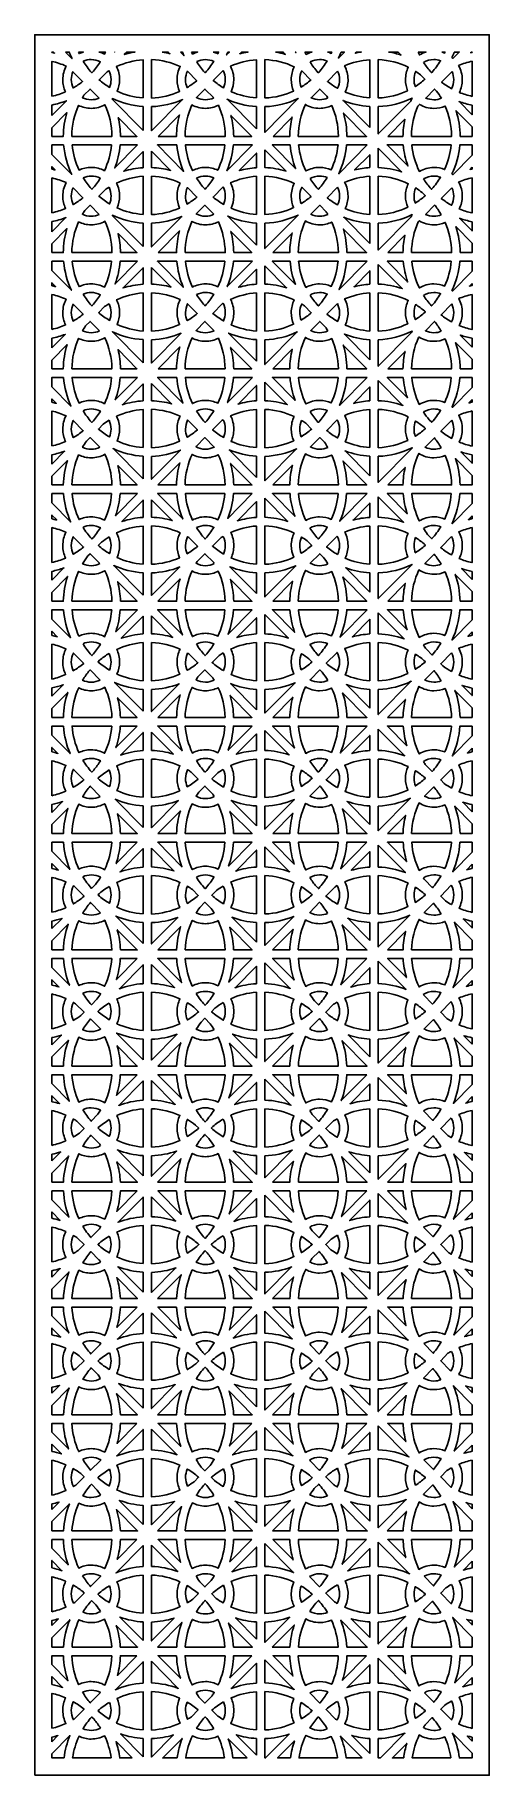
# Model space of a CAD drawing. Header units: centimetres. Extents: x -1.13 to 1.13, y -4.33 to 4.33.
import ezdxf

# ---------------------------------------------------------------- set-up
doc = ezdxf.new("R2010")
doc.units = ezdxf.units.CM
doc.header["$MEASUREMENT"] = 0
doc.layers.add('Layer 1', color=7, linetype='Continuous')

msp = doc.modelspace()

# ---------------------------------------------------------------- linework, layer by layer
at = {"layer": 'Layer 1', "color": 242}
for points, knots in [([(-1.13095, -4.33143), (-1.13095, -4.33143), (-1.13095, -4.25073), (-1.13095, -4.25073), (-1.13095, -4.25073), (-1.13095, -4.25073), (-1.13095, -4.14968), (-1.13095, -4.14968), (-1.13095, -4.14968), (-1.13095, -4.14968), (-1.13095, -4.10679), (-1.13095, -4.10679), (-1.13095, -4.10679), (-1.13095, -4.10679), (-1.13095, -3.91511), (-1.13095, -3.91511), (-1.13095, -3.91511), (-1.13095, -3.91511), (-1.13095, -3.87222), (-1.13095, -3.87222), (-1.13095, -3.87222), (-1.13095, -3.87222), (-1.13095, -3.75502), (-1.13095, -3.75502), (-1.13095, -3.75502), (-1.13095, -3.75502), (-1.13095, -3.67255), (-1.13095, -3.67255), (-1.13095, -3.67255), (-1.13095, -3.67255), (-1.13095, -3.56944), (-1.13095, -3.56944), (-1.13095, -3.56944), (-1.13095, -3.56944), (-1.13095, -3.52655), (-1.13095, -3.52655), (-1.13095, -3.52655), (-1.13095, -3.52655), (-1.13095, -3.33487), (-1.13095, -3.33487), (-1.13095, -3.33487), (-1.13095, -3.33487), (-1.13095, -3.29198), (-1.13095, -3.29198), (-1.13095, -3.29198), (-1.13095, -3.29198), (-1.13095, -3.17683), (-1.13095, -3.17683), (-1.13095, -3.17683), (-1.13095, -3.17683), (-1.13095, -3.09436), (-1.13095, -3.09436), (-1.13095, -3.09436), (-1.13095, -3.09436), (-1.13095, -2.9892), (-1.13095, -2.9892), (-1.13095, -2.9892), (-1.13095, -2.9892), (-1.13095, -2.94631), (-1.13095, -2.94631), (-1.13095, -2.94631), (-1.13095, -2.94631), (-1.13095, -2.75463), (-1.13095, -2.75463), (-1.13095, -2.75463), (-1.13095, -2.75463), (-1.13095, -2.71174), (-1.13095, -2.71174), (-1.13095, -2.71174), (-1.13095, -2.71174), (-1.13095, -2.59865), (-1.13095, -2.59865), (-1.13095, -2.59865), (-1.13095, -2.59865), (-1.13095, -2.51617), (-1.13095, -2.51617), (-1.13095, -2.51617), (-1.13095, -2.51617), (-1.13095, -2.40896), (-1.13095, -2.40896), (-1.13095, -2.40896), (-1.13095, -2.40896), (-1.13095, -2.36607), (-1.13095, -2.36607), (-1.13095, -2.36607), (-1.13095, -2.36607), (-1.13095, -2.17439), (-1.13095, -2.17439), (-1.13095, -2.17439), (-1.13095, -2.17439), (-1.13095, -2.1315), (-1.13095, -2.1315), (-1.13095, -2.1315), (-1.13095, -2.1315), (-1.13095, -2.02046), (-1.13095, -2.02046), (-1.13095, -2.02046), (-1.13095, -2.02046), (-1.13095, -1.93799), (-1.13095, -1.93799), (-1.13095, -1.93799), (-1.13095, -1.93799), (-1.13095, -1.82872), (-1.13095, -1.82872), (-1.13095, -1.82872), (-1.13095, -1.82872), (-1.13095, -1.78583), (-1.13095, -1.78583), (-1.13095, -1.78583), (-1.13095, -1.78583), (-1.13095, -1.59415), (-1.13095, -1.59415), (-1.13095, -1.59415), (-1.13095, -1.59415), (-1.13095, -1.55126), (-1.13095, -1.55126), (-1.13095, -1.55126), (-1.13095, -1.55126), (-1.13095, -1.44228), (-1.13095, -1.44228), (-1.13095, -1.44228), (-1.13095, -1.44228), (-1.13095, -1.3598), (-1.13095, -1.3598), (-1.13095, -1.3598), (-1.13095, -1.3598), (-1.13095, -1.24848), (-1.13095, -1.24848), (-1.13095, -1.24848), (-1.13095, -1.24848), (-1.13095, -1.20559), (-1.13095, -1.20559), (-1.13095, -1.20559), (-1.13095, -1.20559), (-1.13095, -1.01391), (-1.13095, -1.01391), (-1.13095, -1.01391), (-1.13095, -1.01391), (-1.13095, -0.97102), (-1.13095, -0.97102), (-1.13095, -0.97102), (-1.13095, -0.97102), (-1.13095, -0.86409), (-1.13095, -0.86409), (-1.13095, -0.86409), (-1.13095, -0.86409), (-1.13095, -0.78161), (-1.13095, -0.78161), (-1.13095, -0.78161), (-1.13095, -0.78161), (-1.13095, -0.66824), (-1.13095, -0.66824), (-1.13095, -0.66824), (-1.13095, -0.66824), (-1.13095, -0.62535), (-1.13095, -0.62535), (-1.13095, -0.62535), (-1.13095, -0.62535), (-1.13095, -0.43367), (-1.13095, -0.43367), (-1.13095, -0.43367), (-1.13095, -0.43367), (-1.13095, -0.39078), (-1.13095, -0.39078), (-1.13095, -0.39078), (-1.13095, -0.39078), (-1.13095, -0.2859), (-1.13095, -0.2859), (-1.13095, -0.2859), (-1.13095, -0.2859), (-1.13095, -0.20343), (-1.13095, -0.20343), (-1.13095, -0.20343), (-1.13095, -0.20343), (-1.13095, -0.088), (-1.13095, -0.088), (-1.13095, -0.088), (-1.13095, -0.088), (-1.13095, -0.04511), (-1.13095, -0.04511), (-1.13095, -0.04511), (-1.13095, -0.04511), (-1.13095, 0.14657), (-1.13095, 0.14657), (-1.13095, 0.14657), (-1.13095, 0.14657), (-1.13095, 0.18946), (-1.13095, 0.18946), (-1.13095, 0.18946), (-1.13095, 0.18946), (-1.13095, 0.29228), (-1.13095, 0.29228), (-1.13095, 0.29228), (-1.13095, 0.29228), (-1.13095, 0.37476), (-1.13095, 0.37476), (-1.13095, 0.37476), (-1.13095, 0.37476), (-1.13095, 0.49225), (-1.13095, 0.49225), (-1.13095, 0.49225), (-1.13095, 0.49225), (-1.13095, 0.53513), (-1.13095, 0.53513), (-1.13095, 0.53513), (-1.13095, 0.53513), (-1.13095, 0.72681), (-1.13095, 0.72681), (-1.13095, 0.72681), (-1.13095, 0.72681), (-1.13095, 0.7697), (-1.13095, 0.7697), (-1.13095, 0.7697), (-1.13095, 0.7697), (-1.13095, 0.87047), (-1.13095, 0.87047), (-1.13095, 0.87047), (-1.13095, 0.87047), (-1.13095, 0.95295), (-1.13095, 0.95295), (-1.13095, 0.95295), (-1.13095, 0.95295), (-1.13095, 1.07249), (-1.13095, 1.07249), (-1.13095, 1.07249), (-1.13095, 1.07249), (-1.13095, 1.11537), (-1.13095, 1.11537), (-1.13095, 1.11537), (-1.13095, 1.11537), (-1.13095, 1.30705), (-1.13095, 1.30705), (-1.13095, 1.30705), (-1.13095, 1.30705), (-1.13095, 1.34994), (-1.13095, 1.34994), (-1.13095, 1.34994), (-1.13095, 1.34994), (-1.13095, 1.44866), (-1.13095, 1.44866), (-1.13095, 1.44866), (-1.13095, 1.44866), (-1.13095, 1.53113), (-1.13095, 1.53113), (-1.13095, 1.53113), (-1.13095, 1.53113), (-1.13095, 1.65273), (-1.13095, 1.65273), (-1.13095, 1.65273), (-1.13095, 1.65273), (-1.13095, 1.69561), (-1.13095, 1.69561), (-1.13095, 1.69561), (-1.13095, 1.69561), (-1.13095, 1.88729), (-1.13095, 1.88729), (-1.13095, 1.88729), (-1.13095, 1.88729), (-1.13095, 1.93018), (-1.13095, 1.93018), (-1.13095, 1.93018), (-1.13095, 1.93018), (-1.13095, 2.02684), (-1.13095, 2.02684), (-1.13095, 2.02684), (-1.13095, 2.02684), (-1.13095, 2.10932), (-1.13095, 2.10932), (-1.13095, 2.10932), (-1.13095, 2.10932), (-1.13095, 2.23297), (-1.13095, 2.23297), (-1.13095, 2.23297), (-1.13095, 2.23297), (-1.13095, 2.27585), (-1.13095, 2.27585), (-1.13095, 2.27585), (-1.13095, 2.27585), (-1.13095, 2.46753), (-1.13095, 2.46753), (-1.13095, 2.46753), (-1.13095, 2.46753), (-1.13095, 2.51042), (-1.13095, 2.51042), (-1.13095, 2.51042), (-1.13095, 2.51042), (-1.13095, 2.60503), (-1.13095, 2.60503), (-1.13095, 2.60503), (-1.13095, 2.60503), (-1.13095, 2.6875), (-1.13095, 2.6875), (-1.13095, 2.6875), (-1.13095, 2.6875), (-1.13095, 2.81321), (-1.13095, 2.81321), (-1.13095, 2.81321), (-1.13095, 2.81321), (-1.13095, 2.85609), (-1.13095, 2.85609), (-1.13095, 2.85609), (-1.13095, 2.85609), (-1.13095, 3.04777), (-1.13095, 3.04777), (-1.13095, 3.04777), (-1.13095, 3.04777), (-1.13095, 3.09066), (-1.13095, 3.09066), (-1.13095, 3.09066), (-1.13095, 3.09066), (-1.13095, 3.18322), (-1.13095, 3.18322), (-1.13095, 3.18322), (-1.13095, 3.18322), (-1.13095, 3.26569), (-1.13095, 3.26569), (-1.13095, 3.26569), (-1.13095, 3.26569), (-1.13095, 3.39345), (-1.13095, 3.39345), (-1.13095, 3.39345), (-1.13095, 3.39345), (-1.13095, 3.43633), (-1.13095, 3.43633), (-1.13095, 3.43633), (-1.13095, 3.43633), (-1.13095, 3.62801), (-1.13095, 3.62801), (-1.13095, 3.62801), (-1.13095, 3.62801), (-1.13095, 3.6709), (-1.13095, 3.6709), (-1.13095, 3.6709), (-1.13095, 3.6709), (-1.13095, 3.7614), (-1.13095, 3.7614), (-1.13095, 3.7614), (-1.13095, 3.7614), (-1.13095, 3.84388), (-1.13095, 3.84388), (-1.13095, 3.84388), (-1.13095, 3.84388), (-1.13095, 3.97369), (-1.13095, 3.97369), (-1.13095, 3.97369), (-1.13095, 3.97369), (-1.13095, 4.01657), (-1.13095, 4.01657), (-1.13095, 4.01657), (-1.13095, 4.01657), (-1.13095, 4.20825), (-1.13095, 4.20825), (-1.13095, 4.20825), (-1.13095, 4.20825), (-1.13095, 4.25114), (-1.13095, 4.25114), (-1.13095, 4.25114), (-1.13095, 4.25114), (-1.13095, 4.33143), (-1.13095, 4.33143), (-1.13095, 4.33143), (-1.13095, 4.33143), (-1.12288, 4.33143), (-1.12288, 4.33143), (-1.12288, 4.33143), (-1.12288, 4.33143), (-1.06291, 4.33143), (-1.06291, 4.33143), (-1.06291, 4.33143), (-1.06291, 4.33143), (-0.98329, 4.33143), (-0.98329, 4.33143), (-0.98329, 4.33143), (-0.98329, 4.33143), (-0.94022, 4.33143), (-0.94022, 4.33143), (-0.94022, 4.33143), (-0.94022, 4.33143), (-0.75337, 4.33143), (-0.75337, 4.33143), (-0.75337, 4.33143), (-0.75337, 4.33143), (-0.7103, 4.33143), (-0.7103, 4.33143), (-0.7103, 4.33143), (-0.7103, 4.33143), (-0.6488, 4.33143), (-0.6488, 4.33143), (-0.6488, 4.33143), (-0.6488, 4.33143), (-0.58882, 4.33143), (-0.58882, 4.33143), (-0.58882, 4.33143), (-0.58882, 4.33143), (-0.5511, 4.33143), (-0.5511, 4.33143), (-0.5511, 4.33143), (-0.5511, 4.33143), (-0.49112, 4.33143), (-0.49112, 4.33143), (-0.49112, 4.33143), (-0.49112, 4.33143), (-0.41969, 4.33143), (-0.41969, 4.33143), (-0.41969, 4.33143), (-0.41969, 4.33143), (-0.37662, 4.33143), (-0.37662, 4.33143), (-0.37662, 4.33143), (-0.37662, 4.33143), (-0.18978, 4.33143), (-0.18978, 4.33143), (-0.18978, 4.33143), (-0.18978, 4.33143), (-0.14671, 4.33143), (-0.14671, 4.33143), (-0.14671, 4.33143), (-0.14671, 4.33143), (-0.07702, 4.33143), (-0.07702, 4.33143), (-0.07702, 4.33143), (-0.07702, 4.33143), (-0.01704, 4.33143), (-0.01704, 4.33143), (-0.01704, 4.33143), (-0.01704, 4.33143), (0.02068, 4.33143), (0.02068, 4.33143), (0.02068, 4.33143), (0.02068, 4.33143), (0.08066, 4.33143), (0.08066, 4.33143), (0.08066, 4.33143), (0.08066, 4.33143), (0.14391, 4.33143), (0.14391, 4.33143), (0.14391, 4.33143), (0.14391, 4.33143), (0.18697, 4.33143), (0.18697, 4.33143), (0.18697, 4.33143), (0.18697, 4.33143), (0.37382, 4.33143), (0.37382, 4.33143), (0.37382, 4.33143), (0.37382, 4.33143), (0.41689, 4.33143), (0.41689, 4.33143), (0.41689, 4.33143), (0.41689, 4.33143), (0.49477, 4.33143), (0.49477, 4.33143), (0.49477, 4.33143), (0.49477, 4.33143), (0.55474, 4.33143), (0.55474, 4.33143), (0.55474, 4.33143), (0.55474, 4.33143), (0.59246, 4.33143), (0.59246, 4.33143), (0.59246, 4.33143), (0.59246, 4.33143), (0.65244, 4.33143), (0.65244, 4.33143), (0.65244, 4.33143), (0.65244, 4.33143), (0.7075, 4.33143), (0.7075, 4.33143), (0.7075, 4.33143), (0.7075, 4.33143), (0.75057, 4.33143), (0.75057, 4.33143), (0.75057, 4.33143), (0.75057, 4.33143), (0.93742, 4.33143), (0.93742, 4.33143), (0.93742, 4.33143), (0.93742, 4.33143), (0.98049, 4.33143), (0.98049, 4.33143), (0.98049, 4.33143), (0.98049, 4.33143), (1.06655, 4.33143), (1.06655, 4.33143), (1.06655, 4.33143), (1.06655, 4.33143), (1.12652, 4.33143), (1.12652, 4.33143), (1.12652, 4.33143), (1.12652, 4.33143), (1.13094, 4.33143), (1.13094, 4.33143), (1.13094, 4.33143), (1.13094, 4.33143), (1.13094, 4.25111), (1.13094, 4.25111), (1.13094, 4.25111), (1.13094, 4.25111), (1.13094, 4.20822), (1.13094, 4.20822), (1.13094, 4.20822), (1.13094, 4.20822), (1.13094, 4.0166), (1.13094, 4.0166), (1.13094, 4.0166), (1.13094, 4.0166), (1.13094, 3.97371), (1.13094, 3.97371), (1.13094, 3.97371), (1.13094, 3.97371), (1.13094, 3.84757), (1.13094, 3.84757), (1.13094, 3.84757), (1.13094, 3.84757), (1.13094, 3.75771), (1.13094, 3.75771), (1.13094, 3.75771), (1.13094, 3.75771), (1.13094, 3.67087), (1.13094, 3.67087), (1.13094, 3.67087), (1.13094, 3.67087), (1.13094, 3.62798), (1.13094, 3.62798), (1.13094, 3.62798), (1.13094, 3.62798), (1.13094, 3.43636), (1.13094, 3.43636), (1.13094, 3.43636), (1.13094, 3.43636), (1.13094, 3.39347), (1.13094, 3.39347), (1.13094, 3.39347), (1.13094, 3.39347), (1.13094, 3.26939), (1.13094, 3.26939), (1.13094, 3.26939), (1.13094, 3.26939), (1.13094, 3.17952), (1.13094, 3.17952), (1.13094, 3.17952), (1.13094, 3.17952), (1.13094, 3.09063), (1.13094, 3.09063), (1.13094, 3.09063), (1.13094, 3.09063), (1.13094, 3.04774), (1.13094, 3.04774), (1.13094, 3.04774), (1.13094, 3.04774), (1.13094, 2.85612), (1.13094, 2.85612), (1.13094, 2.85612), (1.13094, 2.85612), (1.13094, 2.81323), (1.13094, 2.81323), (1.13094, 2.81323), (1.13094, 2.81323), (1.13094, 2.6912), (1.13094, 2.6912), (1.13094, 2.6912), (1.13094, 2.6912), (1.13094, 2.60133), (1.13094, 2.60133), (1.13094, 2.60133), (1.13094, 2.60133), (1.13094, 2.51039), (1.13094, 2.51039), (1.13094, 2.51039), (1.13094, 2.51039), (1.13094, 2.4675), (1.13094, 2.4675), (1.13094, 2.4675), (1.13094, 2.4675), (1.13094, 2.27588), (1.13094, 2.27588), (1.13094, 2.27588), (1.13094, 2.27588), (1.13094, 2.23299), (1.13094, 2.23299), (1.13094, 2.23299), (1.13094, 2.23299), (1.13094, 2.11302), (1.13094, 2.11302), (1.13094, 2.11302), (1.13094, 2.11302), (1.13094, 2.02315), (1.13094, 2.02315), (1.13094, 2.02315), (1.13094, 2.02315), (1.13094, 1.93015), (1.13094, 1.93015), (1.13094, 1.93015), (1.13094, 1.93015), (1.13094, 1.88726), (1.13094, 1.88726), (1.13094, 1.88726), (1.13094, 1.88726), (1.13094, 1.69564), (1.13094, 1.69564), (1.13094, 1.69564), (1.13094, 1.69564), (1.13094, 1.65275), (1.13094, 1.65275), (1.13094, 1.65275), (1.13094, 1.65275), (1.13094, 1.53483), (1.13094, 1.53483), (1.13094, 1.53483), (1.13094, 1.53483), (1.13094, 1.44496), (1.13094, 1.44496), (1.13094, 1.44496), (1.13094, 1.44496), (1.13094, 1.34991), (1.13094, 1.34991), (1.13094, 1.34991), (1.13094, 1.34991), (1.13094, 1.30702), (1.13094, 1.30702), (1.13094, 1.30702), (1.13094, 1.30702), (1.13094, 1.1154), (1.13094, 1.1154), (1.13094, 1.1154), (1.13094, 1.1154), (1.13094, 1.07251), (1.13094, 1.07251), (1.13094, 1.07251), (1.13094, 1.07251), (1.13094, 0.95664), (1.13094, 0.95664), (1.13094, 0.95664), (1.13094, 0.95664), (1.13094, 0.86677), (1.13094, 0.86677), (1.13094, 0.86677), (1.13094, 0.86677), (1.13094, 0.76967), (1.13094, 0.76967), (1.13094, 0.76967), (1.13094, 0.76967), (1.13094, 0.72678), (1.13094, 0.72678), (1.13094, 0.72678), (1.13094, 0.72678), (1.13094, 0.53516), (1.13094, 0.53516), (1.13094, 0.53516), (1.13094, 0.53516), (1.13094, 0.49227), (1.13094, 0.49227), (1.13094, 0.49227), (1.13094, 0.49227), (1.13094, 0.37846), (1.13094, 0.37846), (1.13094, 0.37846), (1.13094, 0.37846), (1.13094, 0.28859), (1.13094, 0.28859), (1.13094, 0.28859), (1.13094, 0.28859), (1.13094, 0.18943), (1.13094, 0.18943), (1.13094, 0.18943), (1.13094, 0.18943), (1.13094, 0.14654), (1.13094, 0.14654), (1.13094, 0.14654), (1.13094, 0.14654), (1.13094, -0.04508), (1.13094, -0.04508), (1.13094, -0.04508), (1.13094, -0.04508), (1.13094, -0.08797), (1.13094, -0.08797), (1.13094, -0.08797), (1.13094, -0.08797), (1.13094, -0.19973), (1.13094, -0.19973), (1.13094, -0.19973), (1.13094, -0.19973), (1.13094, -0.2896), (1.13094, -0.2896), (1.13094, -0.2896), (1.13094, -0.2896), (1.13094, -0.39081), (1.13094, -0.39081), (1.13094, -0.39081), (1.13094, -0.39081), (1.13094, -0.4337), (1.13094, -0.4337), (1.13094, -0.4337), (1.13094, -0.4337), (1.13094, -0.62532), (1.13094, -0.62532), (1.13094, -0.62532), (1.13094, -0.62532), (1.13094, -0.66821), (1.13094, -0.66821), (1.13094, -0.66821), (1.13094, -0.66821), (1.13094, -0.77792), (1.13094, -0.77792), (1.13094, -0.77792), (1.13094, -0.77792), (1.13094, -0.86779), (1.13094, -0.86779), (1.13094, -0.86779), (1.13094, -0.86779), (1.13094, -0.97105), (1.13094, -0.97105), (1.13094, -0.97105), (1.13094, -0.97105), (1.13094, -1.01394), (1.13094, -1.01394), (1.13094, -1.01394), (1.13094, -1.01394), (1.13094, -1.20556), (1.13094, -1.20556), (1.13094, -1.20556), (1.13094, -1.20556), (1.13094, -1.24845), (1.13094, -1.24845), (1.13094, -1.24845), (1.13094, -1.24845), (1.13094, -1.3561), (1.13094, -1.3561), (1.13094, -1.3561), (1.13094, -1.3561), (1.13094, -1.44597), (1.13094, -1.44597), (1.13094, -1.44597), (1.13094, -1.44597), (1.13094, -1.55129), (1.13094, -1.55129), (1.13094, -1.55129), (1.13094, -1.55129), (1.13094, -1.59418), (1.13094, -1.59418), (1.13094, -1.59418), (1.13094, -1.59418), (1.13094, -1.7858), (1.13094, -1.7858), (1.13094, -1.7858), (1.13094, -1.7858), (1.13094, -1.82869), (1.13094, -1.82869), (1.13094, -1.82869), (1.13094, -1.82869), (1.13094, -1.93429), (1.13094, -1.93429), (1.13094, -1.93429), (1.13094, -1.93429), (1.13094, -2.02416), (1.13094, -2.02416), (1.13094, -2.02416), (1.13094, -2.02416), (1.13094, -2.13153), (1.13094, -2.13153), (1.13094, -2.13153), (1.13094, -2.13153), (1.13094, -2.17442), (1.13094, -2.17442), (1.13094, -2.17442), (1.13094, -2.17442), (1.13094, -2.36604), (1.13094, -2.36604), (1.13094, -2.36604), (1.13094, -2.36604), (1.13094, -2.40893), (1.13094, -2.40893), (1.13094, -2.40893), (1.13094, -2.40893), (1.13094, -2.51248), (1.13094, -2.51248), (1.13094, -2.51248), (1.13094, -2.51248), (1.13094, -2.60235), (1.13094, -2.60235), (1.13094, -2.60235), (1.13094, -2.60235), (1.13094, -2.71177), (1.13094, -2.71177), (1.13094, -2.71177), (1.13094, -2.71177), (1.13094, -2.75466), (1.13094, -2.75466), (1.13094, -2.75466), (1.13094, -2.75466), (1.13094, -2.94628), (1.13094, -2.94628), (1.13094, -2.94628), (1.13094, -2.94628), (1.13094, -2.98917), (1.13094, -2.98917), (1.13094, -2.98917), (1.13094, -2.98917), (1.13094, -3.09066), (1.13094, -3.09066), (1.13094, -3.09066), (1.13094, -3.09066), (1.13094, -3.18053), (1.13094, -3.18053), (1.13094, -3.18053), (1.13094, -3.18053), (1.13094, -3.29201), (1.13094, -3.29201), (1.13094, -3.29201), (1.13094, -3.29201), (1.13094, -3.3349), (1.13094, -3.3349), (1.13094, -3.3349), (1.13094, -3.3349), (1.13094, -3.52652), (1.13094, -3.52652), (1.13094, -3.52652), (1.13094, -3.52652), (1.13094, -3.56941), (1.13094, -3.56941), (1.13094, -3.56941), (1.13094, -3.56941), (1.13094, -3.66885), (1.13094, -3.66885), (1.13094, -3.66885), (1.13094, -3.66885), (1.13094, -3.75872), (1.13094, -3.75872), (1.13094, -3.75872), (1.13094, -3.75872), (1.13094, -3.87225), (1.13094, -3.87225), (1.13094, -3.87225), (1.13094, -3.87225), (1.13094, -3.91514), (1.13094, -3.91514), (1.13094, -3.91514), (1.13094, -3.91514), (1.13094, -4.10676), (1.13094, -4.10676), (1.13094, -4.10676), (1.13094, -4.10676), (1.13094, -4.14965), (1.13094, -4.14965), (1.13094, -4.14965), (1.13094, -4.14965), (1.13094, -4.24704), (1.13094, -4.24704), (1.13094, -4.24704), (1.13094, -4.24704), (1.13094, -4.33143), (1.13094, -4.33143), (1.13094, -4.33143), (1.13094, -4.33143), (1.07638, -4.33143), (1.07638, -4.33143), (1.07638, -4.33143), (1.07638, -4.33143), (0.98525, -4.33143), (0.98525, -4.33143), (0.98525, -4.33143), (0.98525, -4.33143), (0.94272, -4.33143), (0.94272, -4.33143), (0.94272, -4.33143), (0.94272, -4.33143), (0.74527, -4.33143), (0.74527, -4.33143), (0.74527, -4.33143), (0.74527, -4.33143), (0.70275, -4.33143), (0.70275, -4.33143), (0.70275, -4.33143), (0.70275, -4.33143), (0.64261, -4.33143), (0.64261, -4.33143), (0.64261, -4.33143), (0.64261, -4.33143), (0.58263, -4.33143), (0.58263, -4.33143), (0.58263, -4.33143), (0.58263, -4.33143), (0.56457, -4.33143), (0.56457, -4.33143), (0.56457, -4.33143), (0.56457, -4.33143), (0.50459, -4.33143), (0.50459, -4.33143), (0.50459, -4.33143), (0.50459, -4.33143), (0.42165, -4.33143), (0.42165, -4.33143), (0.42165, -4.33143), (0.42165, -4.33143), (0.37913, -4.33143), (0.37913, -4.33143), (0.37913, -4.33143), (0.37913, -4.33143), (0.18167, -4.33143), (0.18167, -4.33143), (0.18167, -4.33143), (0.18167, -4.33143), (0.13915, -4.33143), (0.13915, -4.33143), (0.13915, -4.33143), (0.13915, -4.33143), (0.07083, -4.33143), (0.07083, -4.33143), (0.07083, -4.33143), (0.07083, -4.33143), (0.01085, -4.33143), (0.01085, -4.33143), (0.01085, -4.33143), (0.01085, -4.33143), (-0.00721, -4.33143), (-0.00721, -4.33143), (-0.00721, -4.33143), (-0.00721, -4.33143), (-0.06719, -4.33143), (-0.06719, -4.33143), (-0.06719, -4.33143), (-0.06719, -4.33143), (-0.14195, -4.33143), (-0.14195, -4.33143), (-0.14195, -4.33143), (-0.14195, -4.33143), (-0.18447, -4.33143), (-0.18447, -4.33143), (-0.18447, -4.33143), (-0.18447, -4.33143), (-0.38193, -4.33143), (-0.38193, -4.33143), (-0.38193, -4.33143), (-0.38193, -4.33143), (-0.42446, -4.33143), (-0.42446, -4.33143), (-0.42446, -4.33143), (-0.42446, -4.33143), (-0.50095, -4.33143), (-0.50095, -4.33143), (-0.50095, -4.33143), (-0.50095, -4.33143), (-0.56093, -4.33143), (-0.56093, -4.33143), (-0.56093, -4.33143), (-0.56093, -4.33143), (-0.57899, -4.33143), (-0.57899, -4.33143), (-0.57899, -4.33143), (-0.57899, -4.33143), (-0.63897, -4.33143), (-0.63897, -4.33143), (-0.63897, -4.33143), (-0.63897, -4.33143), (-0.70555, -4.33143), (-0.70555, -4.33143), (-0.70555, -4.33143), (-0.70555, -4.33143), (-0.74807, -4.33143), (-0.74807, -4.33143), (-0.74807, -4.33143), (-0.74807, -4.33143), (-0.94552, -4.33143), (-0.94552, -4.33143), (-0.94552, -4.33143), (-0.94552, -4.33143), (-0.98805, -4.33143), (-0.98805, -4.33143), (-0.98805, -4.33143), (-0.98805, -4.33143), (-1.07273, -4.33143), (-1.07273, -4.33143), (-1.07273, -4.33143), (-1.07273, -4.33143), (-1.13095, -4.33143), (-1.13095, -4.33143)], [0, 0, 0, 0, 0.0040816, 0.0040816, 0.0040816, 0.0040816, 0.0081633, 0.0081633, 0.0081633, 0.0081633, 0.0122449, 0.0122449, 0.0122449, 0.0122449, 0.0163265, 0.0163265, 0.0163265, 0.0163265, 0.0204082, 0.0204082, 0.0204082, 0.0204082, 0.0244898, 0.0244898, 0.0244898, 0.0244898, 0.0285714, 0.0285714, 0.0285714, 0.0285714, 0.0326531, 0.0326531, 0.0326531, 0.0326531, 0.0367347, 0.0367347, 0.0367347, 0.0367347, 0.0408163, 0.0408163, 0.0408163, 0.0408163, 0.044898, 0.044898, 0.044898, 0.044898, 0.0489796, 0.0489796, 0.0489796, 0.0489796, 0.0530612, 0.0530612, 0.0530612, 0.0530612, 0.0571429, 0.0571429, 0.0571429, 0.0571429, 0.0612245, 0.0612245, 0.0612245, 0.0612245, 0.0653061, 0.0653061, 0.0653061, 0.0653061, 0.0693878, 0.0693878, 0.0693878, 0.0693878, 0.0734694, 0.0734694, 0.0734694, 0.0734694, 0.077551, 0.077551, 0.077551, 0.077551, 0.0816327, 0.0816327, 0.0816327, 0.0816327, 0.0857143, 0.0857143, 0.0857143, 0.0857143, 0.0897959, 0.0897959, 0.0897959, 0.0897959, 0.0938776, 0.0938776, 0.0938776, 0.0938776, 0.0979592, 0.0979592, 0.0979592, 0.0979592, 0.1020408, 0.1020408, 0.1020408, 0.1020408, 0.1061224, 0.1061224, 0.1061224, 0.1061224, 0.1102041, 0.1102041, 0.1102041, 0.1102041, 0.1142857, 0.1142857, 0.1142857, 0.1142857, 0.1183673, 0.1183673, 0.1183673, 0.1183673, 0.122449, 0.122449, 0.122449, 0.122449, 0.1265306, 0.1265306, 0.1265306, 0.1265306, 0.1306122, 0.1306122, 0.1306122, 0.1306122, 0.1346939, 0.1346939, 0.1346939, 0.1346939, 0.1387755, 0.1387755, 0.1387755, 0.1387755, 0.1428571, 0.1428571, 0.1428571, 0.1428571, 0.1469388, 0.1469388, 0.1469388, 0.1469388, 0.1510204, 0.1510204, 0.1510204, 0.1510204, 0.155102, 0.155102, 0.155102, 0.155102, 0.1591837, 0.1591837, 0.1591837, 0.1591837, 0.1632653, 0.1632653, 0.1632653, 0.1632653, 0.1673469, 0.1673469, 0.1673469, 0.1673469, 0.1714286, 0.1714286, 0.1714286, 0.1714286, 0.1755102, 0.1755102, 0.1755102, 0.1755102, 0.1795918, 0.1795918, 0.1795918, 0.1795918, 0.1836735, 0.1836735, 0.1836735, 0.1836735, 0.1877551, 0.1877551, 0.1877551, 0.1877551, 0.1918367, 0.1918367, 0.1918367, 0.1918367, 0.1959184, 0.1959184, 0.1959184, 0.1959184, 0.2, 0.2, 0.2, 0.2, 0.2040816, 0.2040816, 0.2040816, 0.2040816, 0.2081633, 0.2081633, 0.2081633, 0.2081633, 0.2122449, 0.2122449, 0.2122449, 0.2122449, 0.2163265, 0.2163265, 0.2163265, 0.2163265, 0.2204082, 0.2204082, 0.2204082, 0.2204082, 0.2244898, 0.2244898, 0.2244898, 0.2244898, 0.2285714, 0.2285714, 0.2285714, 0.2285714, 0.2326531, 0.2326531, 0.2326531, 0.2326531, 0.2367347, 0.2367347, 0.2367347, 0.2367347, 0.2408163, 0.2408163, 0.2408163, 0.2408163, 0.244898, 0.244898, 0.244898, 0.244898, 0.2489796, 0.2489796, 0.2489796, 0.2489796, 0.2530612, 0.2530612, 0.2530612, 0.2530612, 0.2571429, 0.2571429, 0.2571429, 0.2571429, 0.2612245, 0.2612245, 0.2612245, 0.2612245, 0.2653061, 0.2653061, 0.2653061, 0.2653061, 0.2693878, 0.2693878, 0.2693878, 0.2693878, 0.2734694, 0.2734694, 0.2734694, 0.2734694, 0.277551, 0.277551, 0.277551, 0.277551, 0.2816327, 0.2816327, 0.2816327, 0.2816327, 0.2857143, 0.2857143, 0.2857143, 0.2857143, 0.2897959, 0.2897959, 0.2897959, 0.2897959, 0.2938776, 0.2938776, 0.2938776, 0.2938776, 0.2979592, 0.2979592, 0.2979592, 0.2979592, 0.3020408, 0.3020408, 0.3020408, 0.3020408, 0.3061224, 0.3061224, 0.3061224, 0.3061224, 0.3102041, 0.3102041, 0.3102041, 0.3102041, 0.3142857, 0.3142857, 0.3142857, 0.3142857, 0.3183673, 0.3183673, 0.3183673, 0.3183673, 0.322449, 0.322449, 0.322449, 0.322449, 0.3265306, 0.3265306, 0.3265306, 0.3265306, 0.3306122, 0.3306122, 0.3306122, 0.3306122, 0.3346939, 0.3346939, 0.3346939, 0.3346939, 0.3387755, 0.3387755, 0.3387755, 0.3387755, 0.3428571, 0.3428571, 0.3428571, 0.3428571, 0.3469388, 0.3469388, 0.3469388, 0.3469388, 0.3510204, 0.3510204, 0.3510204, 0.3510204, 0.355102, 0.355102, 0.355102, 0.355102, 0.3591837, 0.3591837, 0.3591837, 0.3591837, 0.3632653, 0.3632653, 0.3632653, 0.3632653, 0.3673469, 0.3673469, 0.3673469, 0.3673469, 0.3714286, 0.3714286, 0.3714286, 0.3714286, 0.3755102, 0.3755102, 0.3755102, 0.3755102, 0.3795918, 0.3795918, 0.3795918, 0.3795918, 0.3836735, 0.3836735, 0.3836735, 0.3836735, 0.3877551, 0.3877551, 0.3877551, 0.3877551, 0.3918367, 0.3918367, 0.3918367, 0.3918367, 0.3959184, 0.3959184, 0.3959184, 0.3959184, 0.4, 0.4, 0.4, 0.4, 0.4040816, 0.4040816, 0.4040816, 0.4040816, 0.4081633, 0.4081633, 0.4081633, 0.4081633, 0.4122449, 0.4122449, 0.4122449, 0.4122449, 0.4163265, 0.4163265, 0.4163265, 0.4163265, 0.4204082, 0.4204082, 0.4204082, 0.4204082, 0.4244898, 0.4244898, 0.4244898, 0.4244898, 0.4285714, 0.4285714, 0.4285714, 0.4285714, 0.4326531, 0.4326531, 0.4326531, 0.4326531, 0.4367347, 0.4367347, 0.4367347, 0.4367347, 0.4408163, 0.4408163, 0.4408163, 0.4408163, 0.444898, 0.444898, 0.444898, 0.444898, 0.4489796, 0.4489796, 0.4489796, 0.4489796, 0.4530612, 0.4530612, 0.4530612, 0.4530612, 0.4571429, 0.4571429, 0.4571429, 0.4571429, 0.4612245, 0.4612245, 0.4612245, 0.4612245, 0.4653061, 0.4653061, 0.4653061, 0.4653061, 0.4693878, 0.4693878, 0.4693878, 0.4693878, 0.4734694, 0.4734694, 0.4734694, 0.4734694, 0.477551, 0.477551, 0.477551, 0.477551, 0.4816327, 0.4816327, 0.4816327, 0.4816327, 0.4857143, 0.4857143, 0.4857143, 0.4857143, 0.4897959, 0.4897959, 0.4897959, 0.4897959, 0.4938776, 0.4938776, 0.4938776, 0.4938776, 0.4979592, 0.4979592, 0.4979592, 0.4979592, 0.5020408, 0.5020408, 0.5020408, 0.5020408, 0.5061224, 0.5061224, 0.5061224, 0.5061224, 0.5102041, 0.5102041, 0.5102041, 0.5102041, 0.5142857, 0.5142857, 0.5142857, 0.5142857, 0.5183673, 0.5183673, 0.5183673, 0.5183673, 0.522449, 0.522449, 0.522449, 0.522449, 0.5265306, 0.5265306, 0.5265306, 0.5265306, 0.5306122, 0.5306122, 0.5306122, 0.5306122, 0.5346939, 0.5346939, 0.5346939, 0.5346939, 0.5387755, 0.5387755, 0.5387755, 0.5387755, 0.5428571, 0.5428571, 0.5428571, 0.5428571, 0.5469388, 0.5469388, 0.5469388, 0.5469388, 0.5510204, 0.5510204, 0.5510204, 0.5510204, 0.555102, 0.555102, 0.555102, 0.555102, 0.5591837, 0.5591837, 0.5591837, 0.5591837, 0.5632653, 0.5632653, 0.5632653, 0.5632653, 0.5673469, 0.5673469, 0.5673469, 0.5673469, 0.5714286, 0.5714286, 0.5714286, 0.5714286, 0.5755102, 0.5755102, 0.5755102, 0.5755102, 0.5795918, 0.5795918, 0.5795918, 0.5795918, 0.5836735, 0.5836735, 0.5836735, 0.5836735, 0.5877551, 0.5877551, 0.5877551, 0.5877551, 0.5918367, 0.5918367, 0.5918367, 0.5918367, 0.5959184, 0.5959184, 0.5959184, 0.5959184, 0.6, 0.6, 0.6, 0.6, 0.6040816, 0.6040816, 0.6040816, 0.6040816, 0.6081633, 0.6081633, 0.6081633, 0.6081633, 0.6122449, 0.6122449, 0.6122449, 0.6122449, 0.6163265, 0.6163265, 0.6163265, 0.6163265, 0.6204082, 0.6204082, 0.6204082, 0.6204082, 0.6244898, 0.6244898, 0.6244898, 0.6244898, 0.6285714, 0.6285714, 0.6285714, 0.6285714, 0.6326531, 0.6326531, 0.6326531, 0.6326531, 0.6367347, 0.6367347, 0.6367347, 0.6367347, 0.6408163, 0.6408163, 0.6408163, 0.6408163, 0.644898, 0.644898, 0.644898, 0.644898, 0.6489796, 0.6489796, 0.6489796, 0.6489796, 0.6530612, 0.6530612, 0.6530612, 0.6530612, 0.6571429, 0.6571429, 0.6571429, 0.6571429, 0.6612245, 0.6612245, 0.6612245, 0.6612245, 0.6653061, 0.6653061, 0.6653061, 0.6653061, 0.6693878, 0.6693878, 0.6693878, 0.6693878, 0.6734694, 0.6734694, 0.6734694, 0.6734694, 0.677551, 0.677551, 0.677551, 0.677551, 0.6816327, 0.6816327, 0.6816327, 0.6816327, 0.6857143, 0.6857143, 0.6857143, 0.6857143, 0.6897959, 0.6897959, 0.6897959, 0.6897959, 0.6938776, 0.6938776, 0.6938776, 0.6938776, 0.6979592, 0.6979592, 0.6979592, 0.6979592, 0.7020408, 0.7020408, 0.7020408, 0.7020408, 0.7061224, 0.7061224, 0.7061224, 0.7061224, 0.7102041, 0.7102041, 0.7102041, 0.7102041, 0.7142857, 0.7142857, 0.7142857, 0.7142857, 0.7183673, 0.7183673, 0.7183673, 0.7183673, 0.722449, 0.722449, 0.722449, 0.722449, 0.7265306, 0.7265306, 0.7265306, 0.7265306, 0.7306122, 0.7306122, 0.7306122, 0.7306122, 0.7346939, 0.7346939, 0.7346939, 0.7346939, 0.7387755, 0.7387755, 0.7387755, 0.7387755, 0.7428571, 0.7428571, 0.7428571, 0.7428571, 0.7469388, 0.7469388, 0.7469388, 0.7469388, 0.7510204, 0.7510204, 0.7510204, 0.7510204, 0.755102, 0.755102, 0.755102, 0.755102, 0.7591837, 0.7591837, 0.7591837, 0.7591837, 0.7632653, 0.7632653, 0.7632653, 0.7632653, 0.7673469, 0.7673469, 0.7673469, 0.7673469, 0.7714286, 0.7714286, 0.7714286, 0.7714286, 0.7755102, 0.7755102, 0.7755102, 0.7755102, 0.7795918, 0.7795918, 0.7795918, 0.7795918, 0.7836735, 0.7836735, 0.7836735, 0.7836735, 0.7877551, 0.7877551, 0.7877551, 0.7877551, 0.7918367, 0.7918367, 0.7918367, 0.7918367, 0.7959184, 0.7959184, 0.7959184, 0.7959184, 0.8, 0.8, 0.8, 0.8, 0.8040816, 0.8040816, 0.8040816, 0.8040816, 0.8081633, 0.8081633, 0.8081633, 0.8081633, 0.8122449, 0.8122449, 0.8122449, 0.8122449, 0.8163265, 0.8163265, 0.8163265, 0.8163265, 0.8204082, 0.8204082, 0.8204082, 0.8204082, 0.8244898, 0.8244898, 0.8244898, 0.8244898, 0.8285714, 0.8285714, 0.8285714, 0.8285714, 0.8326531, 0.8326531, 0.8326531, 0.8326531, 0.8367347, 0.8367347, 0.8367347, 0.8367347, 0.8408163, 0.8408163, 0.8408163, 0.8408163, 0.844898, 0.844898, 0.844898, 0.844898, 0.8489796, 0.8489796, 0.8489796, 0.8489796, 0.8530612, 0.8530612, 0.8530612, 0.8530612, 0.8571429, 0.8571429, 0.8571429, 0.8571429, 0.8612245, 0.8612245, 0.8612245, 0.8612245, 0.8653061, 0.8653061, 0.8653061, 0.8653061, 0.8693878, 0.8693878, 0.8693878, 0.8693878, 0.8734694, 0.8734694, 0.8734694, 0.8734694, 0.877551, 0.877551, 0.877551, 0.877551, 0.8816327, 0.8816327, 0.8816327, 0.8816327, 0.8857143, 0.8857143, 0.8857143, 0.8857143, 0.8897959, 0.8897959, 0.8897959, 0.8897959, 0.8938776, 0.8938776, 0.8938776, 0.8938776, 0.8979592, 0.8979592, 0.8979592, 0.8979592, 0.9020408, 0.9020408, 0.9020408, 0.9020408, 0.9061224, 0.9061224, 0.9061224, 0.9061224, 0.9102041, 0.9102041, 0.9102041, 0.9102041, 0.9142857, 0.9142857, 0.9142857, 0.9142857, 0.9183673, 0.9183673, 0.9183673, 0.9183673, 0.922449, 0.922449, 0.922449, 0.922449, 0.9265306, 0.9265306, 0.9265306, 0.9265306, 0.9306122, 0.9306122, 0.9306122, 0.9306122, 0.9346939, 0.9346939, 0.9346939, 0.9346939, 0.9387755, 0.9387755, 0.9387755, 0.9387755, 0.9428571, 0.9428571, 0.9428571, 0.9428571, 0.9469388, 0.9469388, 0.9469388, 0.9469388, 0.9510204, 0.9510204, 0.9510204, 0.9510204, 0.955102, 0.955102, 0.955102, 0.955102, 0.9591837, 0.9591837, 0.9591837, 0.9591837, 0.9632653, 0.9632653, 0.9632653, 0.9632653, 0.9673469, 0.9673469, 0.9673469, 0.9673469, 0.9714286, 0.9714286, 0.9714286, 0.9714286, 0.9755102, 0.9755102, 0.9755102, 0.9755102, 0.9795918, 0.9795918, 0.9795918, 0.9795918, 0.9836735, 0.9836735, 0.9836735, 0.9836735, 0.9877551, 0.9877551, 0.9877551, 0.9877551, 0.9918367, 0.9918367, 0.9918367, 0.9918367, 1, 1, 1, 1]), ([(-1.04613, 4.24303), (-1.04158, 4.24213), (-1.03705, 4.24115), (-1.03256, 4.24009), (-1.03256, 4.24009), (-1.03256, 4.24009), (-1.03806, 4.24566), (-1.03806, 4.24566), (-1.03806, 4.24566), (-1.03806, 4.24566), (-1.04613, 4.24566), (-1.04613, 4.24566), (-1.04613, 4.24566), (-1.04613, 4.24566), (-1.04613, 4.24303), (-1.04613, 4.24303)], [0, 0, 0, 0, 0.2, 0.2, 0.2, 0.2, 0.4, 0.4, 0.4, 0.4, 0.6, 0.6, 0.6, 0.6, 1, 1, 1, 1]), ([(-0.97808, 4.24566), (-0.97808, 4.24566), (-0.94605, 4.21327), (-0.94605, 4.21327), (-0.94605, 4.21327), (-0.94596, 4.21336), (-0.94586, 4.21346), (-0.94576, 4.21355), (-0.94576, 4.21355), (-0.95085, 4.22402), (-0.95554, 4.23473), (-0.95979, 4.24566), (-0.95979, 4.24566), (-0.95979, 4.24566), (-0.97808, 4.24566), (-0.97808, 4.24566)], [0, 0, 0, 0, 0.2, 0.2, 0.2, 0.2, 0.4, 0.4, 0.4, 0.4, 0.6, 0.6, 0.6, 0.6, 1, 1, 1, 1]), ([(-0.91382, 4.24566), (-0.91264, 4.24298), (-0.91143, 4.24031), (-0.91019, 4.23766), (-0.91019, 4.23766), (-0.90343, 4.24087), (-0.89637, 4.24356), (-0.88907, 4.24566), (-0.88907, 4.24566), (-0.88907, 4.24566), (-0.91382, 4.24566), (-0.91382, 4.24566)], [0, 0, 0, 0, 0.25, 0.25, 0.25, 0.25, 0.5, 0.5, 0.5, 0.5, 1, 1, 1, 1]), ([(-0.81142, 4.24566), (-0.80209, 4.24297), (-0.79316, 4.23934), (-0.78473, 4.23487), (-0.78473, 4.23487), (-0.78303, 4.23844), (-0.78138, 4.24203), (-0.77978, 4.24566), (-0.77978, 4.24566), (-0.77978, 4.24566), (-0.81142, 4.24566), (-0.81142, 4.24566)], [0, 0, 0, 0, 0.25, 0.25, 0.25, 0.25, 0.5, 0.5, 0.5, 0.5, 1, 1, 1, 1]), ([(-0.73378, 4.24566), (-0.73378, 4.24566), (-0.73388, 4.2454), (-0.73388, 4.2454), (-0.73388, 4.2454), (-0.73388, 4.2454), (-0.73362, 4.24566), (-0.73362, 4.24566), (-0.73362, 4.24566), (-0.73362, 4.24566), (-0.73378, 4.24566), (-0.73378, 4.24566)], [0, 0, 0, 0, 0.25, 0.25, 0.25, 0.25, 0.5, 0.5, 0.5, 0.5, 1, 1, 1, 1]), ([(-0.67364, 4.24566), (-0.67364, 4.24566), (-0.68567, 4.2335), (-0.68567, 4.2335), (-0.68567, 4.2335), (-0.6685, 4.23864), (-0.65088, 4.24272), (-0.63288, 4.24566), (-0.63288, 4.24566), (-0.63288, 4.24566), (-0.67364, 4.24566), (-0.67364, 4.24566)], [0, 0, 0, 0, 0.25, 0.25, 0.25, 0.25, 0.5, 0.5, 0.5, 0.5, 1, 1, 1, 1]), ([(-0.49706, 4.24566), (-0.48386, 4.24351), (-0.47086, 4.24074), (-0.4581, 4.23739), (-0.4581, 4.23739), (-0.4581, 4.23739), (-0.46628, 4.24566), (-0.46628, 4.24566), (-0.46628, 4.24566), (-0.46628, 4.24566), (-0.49706, 4.24566), (-0.49706, 4.24566)], [0, 0, 0, 0, 0.25, 0.25, 0.25, 0.25, 0.5, 0.5, 0.5, 0.5, 1, 1, 1, 1]), ([(-0.4063, 4.24566), (-0.4063, 4.24566), (-0.3889, 4.22807), (-0.3889, 4.22807), (-0.3889, 4.22807), (-0.39146, 4.23386), (-0.3939, 4.23973), (-0.3962, 4.24566), (-0.3962, 4.24566), (-0.3962, 4.24566), (-0.4063, 4.24566), (-0.4063, 4.24566)], [0, 0, 0, 0, 0.25, 0.25, 0.25, 0.25, 0.5, 0.5, 0.5, 0.5, 1, 1, 1, 1]), ([(-0.35022, 4.24566), (-0.34874, 4.2423), (-0.34721, 4.23897), (-0.34564, 4.23566), (-0.34564, 4.23566), (-0.33766, 4.23977), (-0.32924, 4.24313), (-0.32047, 4.24566), (-0.32047, 4.24566), (-0.32047, 4.24566), (-0.35022, 4.24566), (-0.35022, 4.24566)], [0, 0, 0, 0, 0.25, 0.25, 0.25, 0.25, 0.5, 0.5, 0.5, 0.5, 1, 1, 1, 1]), ([(-0.24278, 4.24566), (-0.23494, 4.2434), (-0.22737, 4.24047), (-0.22015, 4.23694), (-0.22015, 4.23694), (-0.21879, 4.23983), (-0.21747, 4.24273), (-0.21618, 4.24566), (-0.21618, 4.24566), (-0.21618, 4.24566), (-0.24278, 4.24566), (-0.24278, 4.24566)], [0, 0, 0, 0, 0.25, 0.25, 0.25, 0.25, 0.5, 0.5, 0.5, 0.5, 1, 1, 1, 1]), ([(-0.17021, 4.24566), (-0.1721, 4.24079), (-0.17408, 4.23597), (-0.17615, 4.23119), (-0.17615, 4.23119), (-0.17615, 4.23119), (-0.16184, 4.24566), (-0.16184, 4.24566), (-0.16184, 4.24566), (-0.16184, 4.24566), (-0.17021, 4.24566), (-0.17021, 4.24566)], [0, 0, 0, 0, 0.25, 0.25, 0.25, 0.25, 0.5, 0.5, 0.5, 0.5, 1, 1, 1, 1]), ([(-0.10186, 4.24566), (-0.10186, 4.24566), (-0.11068, 4.23674), (-0.11068, 4.23674), (-0.11068, 4.23674), (-0.09713, 4.24038), (-0.08332, 4.24337), (-0.06927, 4.24566), (-0.06927, 4.24566), (-0.06927, 4.24566), (-0.10186, 4.24566), (-0.10186, 4.24566)], [0, 0, 0, 0, 0.25, 0.25, 0.25, 0.25, 0.5, 0.5, 0.5, 0.5, 1, 1, 1, 1]), ([(0.06651, 4.24566), (0.08363, 4.24287), (0.10042, 4.23904), (0.1168, 4.23424), (0.1168, 4.23424), (0.1168, 4.23424), (0.1055, 4.24566), (0.1055, 4.24566), (0.1055, 4.24566), (0.1055, 4.24566), (0.06651, 4.24566), (0.06651, 4.24566)], [0, 0, 0, 0, 0.25, 0.25, 0.25, 0.25, 0.5, 0.5, 0.5, 0.5, 1, 1, 1, 1]), ([(0.16548, 4.24566), (0.16548, 4.24566), (0.16868, 4.24243), (0.16868, 4.24243), (0.16868, 4.24243), (0.16825, 4.2435), (0.16782, 4.24458), (0.1674, 4.24566), (0.1674, 4.24566), (0.1674, 4.24566), (0.16548, 4.24566), (0.16548, 4.24566)], [0, 0, 0, 0, 0.25, 0.25, 0.25, 0.25, 0.5, 0.5, 0.5, 0.5, 1, 1, 1, 1]), ([(0.21337, 4.24566), (0.21517, 4.24157), (0.21704, 4.23753), (0.21898, 4.23352), (0.21898, 4.23352), (0.22813, 4.23861), (0.2379, 4.2427), (0.24815, 4.24566), (0.24815, 4.24566), (0.24815, 4.24566), (0.21337, 4.24566), (0.21337, 4.24566)], [0, 0, 0, 0, 0.25, 0.25, 0.25, 0.25, 0.5, 0.5, 0.5, 0.5, 1, 1, 1, 1]), ([(0.32582, 4.24566), (0.33219, 4.24382), (0.33838, 4.24155), (0.34435, 4.23886), (0.34435, 4.23886), (0.34539, 4.24112), (0.34642, 4.24338), (0.34742, 4.24566), (0.34742, 4.24566), (0.34742, 4.24566), (0.32582, 4.24566), (0.32582, 4.24566)], [0, 0, 0, 0, 0.25, 0.25, 0.25, 0.25, 0.5, 0.5, 0.5, 0.5, 1, 1, 1, 1]), ([(0.39341, 4.24566), (0.38948, 4.23555), (0.38518, 4.22563), (0.38052, 4.21591), (0.38052, 4.21591), (0.38052, 4.21591), (0.40995, 4.24566), (0.40995, 4.24566), (0.40995, 4.24566), (0.40995, 4.24566), (0.39341, 4.24566), (0.39341, 4.24566)], [0, 0, 0, 0, 0.25, 0.25, 0.25, 0.25, 0.5, 0.5, 0.5, 0.5, 1, 1, 1, 1]), ([(0.46992, 4.24566), (0.46992, 4.24566), (0.46386, 4.23953), (0.46386, 4.23953), (0.46386, 4.23953), (0.47388, 4.24193), (0.48404, 4.24398), (0.49433, 4.24566), (0.49433, 4.24566), (0.49433, 4.24566), (0.46992, 4.24566), (0.46992, 4.24566)], [0, 0, 0, 0, 0.25, 0.25, 0.25, 0.25, 0.5, 0.5, 0.5, 0.5, 1, 1, 1, 1]), ([(0.63008, 4.24566), (0.65136, 4.24219), (0.6721, 4.23712), (0.69219, 4.23058), (0.69219, 4.23058), (0.69219, 4.23058), (0.67728, 4.24566), (0.67728, 4.24566), (0.67728, 4.24566), (0.67728, 4.24566), (0.63008, 4.24566), (0.63008, 4.24566)], [0, 0, 0, 0, 0.25, 0.25, 0.25, 0.25, 0.5, 0.5, 0.5, 0.5, 1, 1, 1, 1]), ([(0.77698, 4.24566), (0.77912, 4.2408), (0.78135, 4.236), (0.78368, 4.23125), (0.78368, 4.23125), (0.79395, 4.2374), (0.80505, 4.24228), (0.81678, 4.24566), (0.81678, 4.24566), (0.81678, 4.24566), (0.77698, 4.24566), (0.77698, 4.24566)], [0, 0, 0, 0, 0.25, 0.25, 0.25, 0.25, 0.5, 0.5, 0.5, 0.5, 1, 1, 1, 1]), ([(0.89443, 4.24566), (0.89933, 4.24425), (0.90411, 4.24258), (0.90877, 4.24066), (0.90877, 4.24066), (0.90953, 4.24232), (0.91028, 4.24399), (0.91102, 4.24566), (0.91102, 4.24566), (0.91102, 4.24566), (0.89443, 4.24566), (0.89443, 4.24566)], [0, 0, 0, 0, 0.25, 0.25, 0.25, 0.25, 0.5, 0.5, 0.5, 0.5, 1, 1, 1, 1]), ([(0.95701, 4.24566), (0.95344, 4.23648), (0.94956, 4.22745), (0.94539, 4.21859), (0.94539, 4.21859), (0.94714, 4.21714), (0.94885, 4.21564), (0.95052, 4.21411), (0.95052, 4.21411), (0.95052, 4.21411), (0.98173, 4.24566), (0.98173, 4.24566), (0.98173, 4.24566), (0.98173, 4.24566), (0.95701, 4.24566), (0.95701, 4.24566)], [0, 0, 0, 0, 0.2, 0.2, 0.2, 0.2, 0.4, 0.4, 0.4, 0.4, 0.6, 0.6, 0.6, 0.6, 1, 1, 1, 1]), ([(1.0417, 4.24566), (1.0417, 4.24566), (1.038, 4.24192), (1.038, 4.24192), (1.038, 4.24192), (1.0407, 4.24249), (1.0434, 4.24304), (1.04612, 4.24356), (1.04612, 4.24356), (1.04612, 4.24356), (1.04612, 4.24566), (1.04612, 4.24566), (1.04612, 4.24566), (1.04612, 4.24566), (1.0417, 4.24566), (1.0417, 4.24566)], [0, 0, 0, 0, 0.2, 0.2, 0.2, 0.2, 0.4, 0.4, 0.4, 0.4, 0.6, 0.6, 0.6, 0.6, 1, 1, 1, 1]), ([(-1.04613, 4.0256), (-1.02265, 4.03084), (-0.99997, 4.03826), (-0.97833, 4.04764), (-0.97833, 4.04764), (-0.98685, 4.06603), (-0.99161, 4.08654), (-0.99161, 4.10818), (-0.99161, 4.10818), (-0.99161, 4.13259), (-0.98555, 4.15556), (-0.97489, 4.17567), (-0.97489, 4.17567), (-0.99756, 4.18577), (-1.0214, 4.19371), (-1.04613, 4.19922), (-1.04613, 4.19922), (-1.04613, 4.19922), (-1.04613, 4.0256), (-1.04613, 4.0256)], [0, 0, 0, 0, 0.1666667, 0.1666667, 0.1666667, 0.1666667, 0.3333333, 0.3333333, 0.3333333, 0.3333333, 0.5, 0.5, 0.5, 0.5, 0.6666667, 0.6666667, 0.6666667, 0.6666667, 1, 1, 1, 1]), ([(-0.88988, 4.19989), (-0.87774, 4.20526), (-0.86434, 4.20825), (-0.85024, 4.20825), (-0.85024, 4.20825), (-0.83406, 4.20825), (-0.81878, 4.20431), (-0.80529, 4.19735), (-0.80529, 4.19735), (-0.81694, 4.17863), (-0.83013, 4.16099), (-0.84469, 4.14461), (-0.84469, 4.14461), (-0.84539, 4.14399), (-0.8461, 4.14336), (-0.8468, 4.14272), (-0.8468, 4.14272), (-0.8475, 4.14336), (-0.84821, 4.14398), (-0.84891, 4.14461), (-0.84891, 4.14461), (-0.86413, 4.16173), (-0.87785, 4.18022), (-0.88988, 4.19989)], [0, 0, 0, 0, 0.1428571, 0.1428571, 0.1428571, 0.1428571, 0.2857143, 0.2857143, 0.2857143, 0.2857143, 0.4285714, 0.4285714, 0.4285714, 0.4285714, 0.5714286, 0.5714286, 0.5714286, 0.5714286, 0.7142857, 0.7142857, 0.7142857, 0.7142857, 1, 1, 1, 1]), ([(-0.59202, 4.01752), (-0.59202, 4.01752), (-0.59202, 4.20731), (-0.59202, 4.20731), (-0.59202, 4.20731), (-0.63895, 4.20398), (-0.68355, 4.19208), (-0.72429, 4.17313), (-0.72429, 4.17313), (-0.71443, 4.15365), (-0.70888, 4.13157), (-0.70888, 4.10818), (-0.70888, 4.10818), (-0.70888, 4.08754), (-0.71321, 4.06792), (-0.721, 4.0502), (-0.721, 4.0502), (-0.68116, 4.03212), (-0.6377, 4.02075), (-0.59202, 4.01752)], [0, 0, 0, 0, 0.1666667, 0.1666667, 0.1666667, 0.1666667, 0.3333333, 0.3333333, 0.3333333, 0.3333333, 0.5, 0.5, 0.5, 0.5, 0.6666667, 0.6666667, 0.6666667, 0.6666667, 1, 1, 1, 1]), ([(-0.54961, 4.20795), (-0.54961, 4.20795), (-0.54961, 4.01687), (-0.54961, 4.01687), (-0.54961, 4.01687), (-0.50028, 4.01885), (-0.45335, 4.03032), (-0.41057, 4.0495), (-0.41057, 4.0495), (-0.41855, 4.0674), (-0.42299, 4.08727), (-0.42299, 4.10818), (-0.42299, 4.10818), (-0.42299, 4.13185), (-0.4173, 4.15417), (-0.40723, 4.17383), (-0.40723, 4.17383), (-0.45091, 4.19391), (-0.49899, 4.20592), (-0.54961, 4.20795)], [0, 0, 0, 0, 0.1666667, 0.1666667, 0.1666667, 0.1666667, 0.3333333, 0.3333333, 0.3333333, 0.3333333, 0.5, 0.5, 0.5, 0.5, 0.6666667, 0.6666667, 0.6666667, 0.6666667, 1, 1, 1, 1]), ([(-0.32515, 4.19806), (-0.31201, 4.20458), (-0.29724, 4.20825), (-0.28163, 4.20825), (-0.28163, 4.20825), (-0.26696, 4.20825), (-0.25305, 4.20502), (-0.24053, 4.19923), (-0.24053, 4.19923), (-0.25246, 4.17981), (-0.26604, 4.16153), (-0.28109, 4.14461), (-0.28109, 4.14461), (-0.28179, 4.14399), (-0.28249, 4.14336), (-0.28319, 4.14274), (-0.28319, 4.14274), (-0.28393, 4.1434), (-0.28467, 4.14406), (-0.28541, 4.14473), (-0.28541, 4.14473), (-0.30012, 4.16128), (-0.31342, 4.17912), (-0.32515, 4.19806)], [0, 0, 0, 0, 0.1428571, 0.1428571, 0.1428571, 0.1428571, 0.2857143, 0.2857143, 0.2857143, 0.2857143, 0.4285714, 0.4285714, 0.4285714, 0.4285714, 0.5714286, 0.5714286, 0.5714286, 0.5714286, 0.7142857, 0.7142857, 0.7142857, 0.7142857, 1, 1, 1, 1]), ([(-0.02775, 4.01747), (-0.02775, 4.01747), (-0.02775, 4.20735), (-0.02775, 4.20735), (-0.02775, 4.20735), (-0.07337, 4.2042), (-0.11679, 4.19293), (-0.15662, 4.17497), (-0.15662, 4.17497), (-0.14618, 4.15503), (-0.14026, 4.1323), (-0.14026, 4.10818), (-0.14026, 4.10818), (-0.14026, 4.08681), (-0.14491, 4.06654), (-0.15322, 4.04833), (-0.15322, 4.04833), (-0.11433, 4.03125), (-0.07208, 4.02053), (-0.02775, 4.01747)], [0, 0, 0, 0, 0.1666667, 0.1666667, 0.1666667, 0.1666667, 0.3333333, 0.3333333, 0.3333333, 0.3333333, 0.5, 0.5, 0.5, 0.5, 0.6666667, 0.6666667, 0.6666667, 0.6666667, 1, 1, 1, 1]), ([(0.01466, 4.20792), (0.01466, 4.20792), (0.01466, 4.0169), (0.01466, 4.0169), (0.01466, 4.0169), (0.06537, 4.01902), (0.11351, 4.03116), (0.15723, 4.0514), (0.15723, 4.0514), (0.14977, 4.06881), (0.14562, 4.088), (0.14562, 4.10818), (0.14562, 4.10818), (0.14562, 4.13108), (0.15096, 4.15272), (0.16043, 4.17191), (0.16043, 4.17191), (0.11587, 4.19305), (0.06661, 4.20574), (0.01466, 4.20792)], [0, 0, 0, 0, 0.1666667, 0.1666667, 0.1666667, 0.1666667, 0.3333333, 0.3333333, 0.3333333, 0.3333333, 0.5, 0.5, 0.5, 0.5, 0.6666667, 0.6666667, 0.6666667, 0.6666667, 1, 1, 1, 1]), ([(0.23968, 4.19608), (0.25373, 4.20384), (0.26985, 4.20825), (0.28699, 4.20825), (0.28699, 4.20825), (0.30012, 4.20825), (0.31266, 4.20565), (0.32412, 4.20095), (0.32412, 4.20095), (0.31194, 4.18089), (0.298, 4.16203), (0.28251, 4.14461), (0.28251, 4.14461), (0.2818, 4.14398), (0.2811, 4.14335), (0.2804, 4.14272), (0.2804, 4.14272), (0.27969, 4.14336), (0.27898, 4.14399), (0.27827, 4.14462), (0.27827, 4.14462), (0.26405, 4.16063), (0.25113, 4.17783), (0.23968, 4.19608)], [0, 0, 0, 0, 0.1428571, 0.1428571, 0.1428571, 0.1428571, 0.2857143, 0.2857143, 0.2857143, 0.2857143, 0.4285714, 0.4285714, 0.4285714, 0.4285714, 0.5714286, 0.5714286, 0.5714286, 0.5714286, 0.7142857, 0.7142857, 0.7142857, 0.7142857, 1, 1, 1, 1]), ([(0.53652, 4.01742), (0.53652, 4.01742), (0.53652, 4.2074), (0.53652, 4.2074), (0.53652, 4.2074), (0.4922, 4.20441), (0.44995, 4.19377), (0.41104, 4.17677), (0.41104, 4.17677), (0.42208, 4.15641), (0.42836, 4.13304), (0.42836, 4.10818), (0.42836, 4.10818), (0.42836, 4.0861), (0.4234, 4.06519), (0.41456, 4.04652), (0.41456, 4.04652), (0.45249, 4.03041), (0.49353, 4.02032), (0.53652, 4.01742)], [0, 0, 0, 0, 0.1666667, 0.1666667, 0.1666667, 0.1666667, 0.3333333, 0.3333333, 0.3333333, 0.3333333, 0.5, 0.5, 0.5, 0.5, 0.6666667, 0.6666667, 0.6666667, 0.6666667, 1, 1, 1, 1]), ([(0.57893, 4.20789), (0.57893, 4.20789), (0.57893, 4.01693), (0.57893, 4.01693), (0.57893, 4.01693), (0.63101, 4.0192), (0.68039, 4.03204), (0.72502, 4.05337), (0.72502, 4.05337), (0.71808, 4.07025), (0.71424, 4.08876), (0.71424, 4.10818), (0.71424, 4.10818), (0.71424, 4.13031), (0.71922, 4.15126), (0.7281, 4.16996), (0.7281, 4.16996), (0.68266, 4.19218), (0.63221, 4.20557), (0.57893, 4.20789)], [0, 0, 0, 0, 0.1666667, 0.1666667, 0.1666667, 0.1666667, 0.3333333, 0.3333333, 0.3333333, 0.3333333, 0.5, 0.5, 0.5, 0.5, 0.6666667, 0.6666667, 0.6666667, 0.6666667, 1, 1, 1, 1]), ([(0.80463, 4.19395), (0.81952, 4.20302), (0.83696, 4.20825), (0.85561, 4.20825), (0.85561, 4.20825), (0.8672, 4.20825), (0.87833, 4.20622), (0.88866, 4.20252), (0.88866, 4.20252), (0.87626, 4.18186), (0.86199, 4.16248), (0.8461, 4.1446), (0.8461, 4.1446), (0.8454, 4.14398), (0.84471, 4.14336), (0.84401, 4.14274), (0.84401, 4.14274), (0.84327, 4.14341), (0.84251, 4.14408), (0.84176, 4.14475), (0.84176, 4.14475), (0.82814, 4.16009), (0.81571, 4.17654), (0.80463, 4.19395)], [0, 0, 0, 0, 0.1428571, 0.1428571, 0.1428571, 0.1428571, 0.2857143, 0.2857143, 0.2857143, 0.2857143, 0.4285714, 0.4285714, 0.4285714, 0.4285714, 0.5714286, 0.5714286, 0.5714286, 0.5714286, 0.7142857, 0.7142857, 0.7142857, 0.7142857, 1, 1, 1, 1]), ([(1.04612, 4.19982), (1.02278, 4.1948), (1.00024, 4.18762), (0.9787, 4.17851), (0.9787, 4.17851), (0.99033, 4.15775), (0.99698, 4.13375), (0.99698, 4.10818), (0.99698, 4.10818), (0.99698, 4.08541), (0.9917, 4.06389), (0.98233, 4.04478), (0.98233, 4.04478), (1.00277, 4.03639), (1.02409, 4.02973), (1.04612, 4.025), (1.04612, 4.025), (1.04612, 4.025), (1.04612, 4.19982), (1.04612, 4.19982)], [0, 0, 0, 0, 0.1666667, 0.1666667, 0.1666667, 0.1666667, 0.3333333, 0.3333333, 0.3333333, 0.3333333, 0.5, 0.5, 0.5, 0.5, 0.6666667, 0.6666667, 0.6666667, 0.6666667, 1, 1, 1, 1]), ([(-0.9492, 4.10818), (-0.9492, 4.12221), (-0.94634, 4.13557), (-0.94118, 4.14769), (-0.94118, 4.14769), (-0.94118, 4.14769), (-0.89294, 4.09891), (-0.89294, 4.09891), (-0.89294, 4.09891), (-0.90788, 4.08704), (-0.92372, 4.07627), (-0.94033, 4.06673), (-0.94033, 4.06673), (-0.94603, 4.07936), (-0.9492, 4.09339), (-0.9492, 4.10818)], [0, 0, 0, 0, 0.2, 0.2, 0.2, 0.2, 0.4, 0.4, 0.4, 0.4, 0.6, 0.6, 0.6, 0.6, 1, 1, 1, 1]), ([(-0.76178, 4.15306), (-0.75507, 4.13956), (-0.75129, 4.12432), (-0.75129, 4.10818), (-0.75129, 4.10818), (-0.75129, 4.09465), (-0.75395, 4.08175), (-0.75877, 4.06997), (-0.75877, 4.06997), (-0.77709, 4.08092), (-0.79443, 4.09336), (-0.81062, 4.10714), (-0.81062, 4.10714), (-0.81062, 4.10714), (-0.77087, 4.14734), (-0.77087, 4.14734), (-0.77087, 4.14734), (-0.76787, 4.14929), (-0.76484, 4.15119), (-0.76178, 4.15306)], [0, 0, 0, 0, 0.1666667, 0.1666667, 0.1666667, 0.1666667, 0.3333333, 0.3333333, 0.3333333, 0.3333333, 0.5, 0.5, 0.5, 0.5, 0.6666667, 0.6666667, 0.6666667, 0.6666667, 1, 1, 1, 1]), ([(-0.38058, 4.10818), (-0.38058, 4.12307), (-0.37736, 4.1372), (-0.37159, 4.14991), (-0.37159, 4.14991), (-0.37159, 4.14991), (-0.32481, 4.10261), (-0.32481, 4.10261), (-0.32481, 4.10261), (-0.33988, 4.09025), (-0.3559, 4.07903), (-0.37274, 4.06908), (-0.37274, 4.06908), (-0.37779, 4.08109), (-0.38058, 4.09431), (-0.38058, 4.10818)], [0, 0, 0, 0, 0.2, 0.2, 0.2, 0.2, 0.4, 0.4, 0.4, 0.4, 0.6, 0.6, 0.6, 0.6, 1, 1, 1, 1]), ([(-0.19326, 4.15324), (-0.18649, 4.1397), (-0.18267, 4.12439), (-0.18267, 4.10818), (-0.18267, 4.10818), (-0.18267, 4.09373), (-0.1857, 4.08), (-0.19115, 4.0676), (-0.19115, 4.0676), (-0.20927, 4.07812), (-0.22646, 4.0901), (-0.24255, 4.10339), (-0.24255, 4.10339), (-0.24255, 4.10339), (-0.19326, 4.15324), (-0.19326, 4.15324)], [0, 0, 0, 0, 0.2, 0.2, 0.2, 0.2, 0.4, 0.4, 0.4, 0.4, 0.6, 0.6, 0.6, 0.6, 1, 1, 1, 1]), ([(0.18803, 4.10818), (0.18803, 4.12372), (0.19154, 4.13843), (0.19779, 4.15155), (0.19779, 4.15155), (0.19847, 4.15112), (0.19915, 4.1507), (0.19983, 4.15027), (0.19983, 4.15027), (0.19983, 4.15027), (0.24328, 4.10634), (0.24328, 4.10634), (0.24328, 4.10634), (0.22811, 4.09351), (0.21193, 4.08185), (0.1949, 4.0715), (0.1949, 4.0715), (0.19047, 4.08286), (0.18803, 4.09523), (0.18803, 4.10818)], [0, 0, 0, 0, 0.1666667, 0.1666667, 0.1666667, 0.1666667, 0.3333333, 0.3333333, 0.3333333, 0.3333333, 0.5, 0.5, 0.5, 0.5, 0.6666667, 0.6666667, 0.6666667, 0.6666667, 1, 1, 1, 1]), ([(0.3764, 4.15109), (0.38252, 4.13809), (0.38595, 4.12354), (0.38595, 4.10818), (0.38595, 4.10818), (0.38595, 4.09284), (0.38253, 4.07831), (0.37643, 4.06531), (0.37643, 4.06531), (0.35854, 4.07541), (0.34154, 4.08692), (0.32558, 4.0997), (0.32558, 4.0997), (0.32558, 4.0997), (0.3764, 4.15109), (0.3764, 4.15109)], [0, 0, 0, 0, 0.2, 0.2, 0.2, 0.2, 0.4, 0.4, 0.4, 0.4, 0.6, 0.6, 0.6, 0.6, 1, 1, 1, 1]), ([(0.75665, 4.10818), (0.75665, 4.12276), (0.75974, 4.13661), (0.76529, 4.14911), (0.76529, 4.14911), (0.77337, 4.14396), (0.78125, 4.13852), (0.7889, 4.13279), (0.7889, 4.13279), (0.7889, 4.13279), (0.81131, 4.11013), (0.81131, 4.11013), (0.81131, 4.11013), (0.79607, 4.09684), (0.77978, 4.08475), (0.76258, 4.074), (0.76258, 4.074), (0.75875, 4.08467), (0.75665, 4.09618), (0.75665, 4.10818)], [0, 0, 0, 0, 0.1666667, 0.1666667, 0.1666667, 0.1666667, 0.3333333, 0.3333333, 0.3333333, 0.3333333, 0.5, 0.5, 0.5, 0.5, 0.6666667, 0.6666667, 0.6666667, 0.6666667, 1, 1, 1, 1]), ([(0.94602, 4.14891), (0.95151, 4.13646), (0.95457, 4.12268), (0.95457, 4.10818), (0.95457, 4.10818), (0.95457, 4.09197), (0.95075, 4.07667), (0.94398, 4.06312), (0.94398, 4.06312), (0.92637, 4.0728), (0.90959, 4.08383), (0.89378, 4.09608), (0.89378, 4.09608), (0.89378, 4.09608), (0.94602, 4.14891), (0.94602, 4.14891)], [0, 0, 0, 0, 0.2, 0.2, 0.2, 0.2, 0.4, 0.4, 0.4, 0.4, 0.6, 0.6, 0.6, 0.6, 1, 1, 1, 1]), ([(-1.04613, 3.92965), (-1.04613, 3.92965), (-0.9732, 4.00339), (-0.9732, 4.00339), (-0.9732, 4.00339), (-0.99657, 3.99408), (-1.02095, 3.9868), (-1.04613, 3.98178), (-1.04613, 3.98178), (-1.04613, 3.98178), (-1.04613, 3.92965), (-1.04613, 3.92965)], [0, 0, 0, 0, 0.25, 0.25, 0.25, 0.25, 0.5, 0.5, 0.5, 0.5, 1, 1, 1, 1]), ([(-0.81117, 4.01623), (-0.82316, 4.01101), (-0.83637, 4.00811), (-0.85024, 4.00811), (-0.85024, 4.00811), (-0.86589, 4.00811), (-0.88069, 4.01179), (-0.89384, 4.01833), (-0.89384, 4.01833), (-0.89145, 4.02243), (-0.88898, 4.02647), (-0.88645, 4.03047), (-0.88645, 4.03047), (-0.88645, 4.03047), (-0.85585, 4.06141), (-0.85585, 4.06141), (-0.85585, 4.06141), (-0.85585, 4.06141), (-0.81117, 4.01623), (-0.81117, 4.01623)], [0, 0, 0, 0, 0.1666667, 0.1666667, 0.1666667, 0.1666667, 0.3333333, 0.3333333, 0.3333333, 0.3333333, 0.5, 0.5, 0.5, 0.5, 0.6666667, 0.6666667, 0.6666667, 0.6666667, 1, 1, 1, 1]), ([(-0.59202, 3.85527), (-0.59202, 3.85527), (-0.59202, 3.97453), (-0.59202, 3.97453), (-0.59202, 3.97453), (-0.6461, 3.97798), (-0.69743, 3.99169), (-0.74414, 4.01374), (-0.74414, 4.01374), (-0.74486, 4.01292), (-0.74558, 4.0121), (-0.74632, 4.0113), (-0.74632, 4.0113), (-0.74632, 4.0113), (-0.59202, 3.85527), (-0.59202, 3.85527)], [0, 0, 0, 0, 0.2, 0.2, 0.2, 0.2, 0.4, 0.4, 0.4, 0.4, 0.6, 0.6, 0.6, 0.6, 1, 1, 1, 1]), ([(-0.54961, 3.97396), (-0.54961, 3.97396), (-0.54961, 3.85355), (-0.54961, 3.85355), (-0.54961, 3.85355), (-0.54961, 3.85355), (-0.39556, 4.00932), (-0.39556, 4.00932), (-0.39556, 4.00932), (-0.44302, 3.98837), (-0.495, 3.97593), (-0.54961, 3.97396)], [0, 0, 0, 0, 0.25, 0.25, 0.25, 0.25, 0.5, 0.5, 0.5, 0.5, 1, 1, 1, 1]), ([(-0.24036, 4.01721), (-0.25292, 4.01137), (-0.2669, 4.00811), (-0.28163, 4.00811), (-0.28163, 4.00811), (-0.29766, 4.00811), (-0.31279, 4.01197), (-0.32619, 4.01882), (-0.32619, 4.01882), (-0.32619, 4.01882), (-0.28407, 4.06141), (-0.28407, 4.06141), (-0.28407, 4.06141), (-0.28407, 4.06141), (-0.24036, 4.01721), (-0.24036, 4.01721)], [0, 0, 0, 0, 0.2, 0.2, 0.2, 0.2, 0.4, 0.4, 0.4, 0.4, 0.6, 0.6, 0.6, 0.6, 1, 1, 1, 1]), ([(-0.02775, 3.86286), (-0.02775, 3.86286), (-0.02775, 3.97449), (-0.02775, 3.97449), (-0.02775, 3.97449), (-0.07954, 3.97771), (-0.12881, 3.99034), (-0.17393, 4.01069), (-0.17393, 4.01069), (-0.17393, 4.01069), (-0.02775, 3.86286), (-0.02775, 3.86286)], [0, 0, 0, 0, 0.25, 0.25, 0.25, 0.25, 0.5, 0.5, 0.5, 0.5, 1, 1, 1, 1]), ([(0.01466, 3.97398), (0.01466, 3.97398), (0.01466, 3.84595), (0.01466, 3.84595), (0.01466, 3.84595), (0.01466, 3.84595), (0.18075, 4.0139), (0.18075, 4.0139), (0.18075, 4.0139), (0.18049, 4.01419), (0.18023, 4.01449), (0.17997, 4.01479), (0.17997, 4.01479), (0.12954, 3.99062), (0.07364, 3.9762), (0.01466, 3.97398)], [0, 0, 0, 0, 0.2, 0.2, 0.2, 0.2, 0.4, 0.4, 0.4, 0.4, 0.6, 0.6, 0.6, 0.6, 1, 1, 1, 1]), ([(0.32811, 4.01714), (0.31558, 4.01135), (0.30166, 4.00811), (0.28699, 4.00811), (0.28699, 4.00811), (0.2718, 4.00811), (0.25742, 4.01158), (0.24455, 4.01777), (0.24455, 4.01777), (0.24455, 4.01777), (0.28771, 4.06141), (0.28771, 4.06141), (0.28771, 4.06141), (0.28771, 4.06141), (0.32295, 4.02578), (0.32295, 4.02578), (0.32295, 4.02578), (0.3247, 4.02292), (0.32642, 4.02004), (0.32811, 4.01714)], [0, 0, 0, 0, 0.1666667, 0.1666667, 0.1666667, 0.1666667, 0.3333333, 0.3333333, 0.3333333, 0.3333333, 0.5, 0.5, 0.5, 0.5, 0.6666667, 0.6666667, 0.6666667, 0.6666667, 1, 1, 1, 1]), ([(0.53652, 3.87046), (0.53652, 3.87046), (0.53652, 3.97445), (0.53652, 3.97445), (0.53652, 3.97445), (0.48987, 3.97728), (0.44526, 3.98774), (0.40387, 4.0046), (0.40387, 4.0046), (0.40387, 4.0046), (0.53652, 3.87046), (0.53652, 3.87046)], [0, 0, 0, 0, 0.25, 0.25, 0.25, 0.25, 0.5, 0.5, 0.5, 0.5, 1, 1, 1, 1]), ([(0.57893, 3.97401), (0.57893, 3.97401), (0.57893, 3.83836), (0.57893, 3.83836), (0.57893, 3.83836), (0.57893, 3.83836), (0.74056, 4.00179), (0.74056, 4.00179), (0.74056, 4.00179), (0.74277, 4.00663), (0.74506, 4.01142), (0.74744, 4.01616), (0.74744, 4.01616), (0.74734, 4.01628), (0.74724, 4.01641), (0.74713, 4.01653), (0.74713, 4.01653), (0.69596, 3.99141), (0.63905, 3.97637), (0.57893, 3.97401)], [0, 0, 0, 0, 0.1666667, 0.1666667, 0.1666667, 0.1666667, 0.3333333, 0.3333333, 0.3333333, 0.3333333, 0.5, 0.5, 0.5, 0.5, 0.6666667, 0.6666667, 0.6666667, 0.6666667, 1, 1, 1, 1]), ([(0.74412, 3.82601), (0.74412, 3.82601), (0.94387, 3.82601), (0.94387, 3.82601), (0.94387, 3.82601), (0.94337, 3.87969), (0.93202, 3.93074), (0.91195, 3.97705), (0.91195, 3.97705), (0.89469, 3.96945), (0.87564, 3.96523), (0.85561, 3.96523), (0.85561, 3.96523), (0.82944, 3.96523), (0.80493, 3.97243), (0.7839, 3.98497), (0.7839, 3.98497), (0.7839, 3.98497), (0.77606, 3.97704), (0.77606, 3.97704), (0.77606, 3.97704), (0.75599, 3.93074), (0.74462, 3.87969), (0.74412, 3.82601)], [0, 0, 0, 0, 0.1428571, 0.1428571, 0.1428571, 0.1428571, 0.2857143, 0.2857143, 0.2857143, 0.2857143, 0.4285714, 0.4285714, 0.4285714, 0.4285714, 0.5714286, 0.5714286, 0.5714286, 0.5714286, 0.7142857, 0.7142857, 0.7142857, 0.7142857, 1, 1, 1, 1]), ([(0.89272, 4.0154), (0.88126, 4.0107), (0.86873, 4.00811), (0.85561, 4.00811), (0.85561, 4.00811), (0.84127, 4.00811), (0.82764, 4.0112), (0.81534, 4.01676), (0.81534, 4.01676), (0.81534, 4.01676), (0.85949, 4.06141), (0.85949, 4.06141), (0.85949, 4.06141), (0.85949, 4.06141), (0.86925, 4.05154), (0.86925, 4.05154), (0.86925, 4.05154), (0.87772, 4.03997), (0.88555, 4.0279), (0.89272, 4.0154)], [0, 0, 0, 0, 0.1666667, 0.1666667, 0.1666667, 0.1666667, 0.3333333, 0.3333333, 0.3333333, 0.3333333, 0.5, 0.5, 0.5, 0.5, 0.6666667, 0.6666667, 0.6666667, 0.6666667, 1, 1, 1, 1]), ([(1.04612, 3.98124), (1.02365, 3.98556), (1.00182, 3.99168), (0.98076, 3.99943), (0.98076, 3.99943), (0.98076, 3.99943), (1.04612, 3.93335), (1.04612, 3.93335), (1.04612, 3.93335), (1.04612, 3.93335), (1.04612, 3.98124), (1.04612, 3.98124)], [0, 0, 0, 0, 0.25, 0.25, 0.25, 0.25, 0.5, 0.5, 0.5, 0.5, 1, 1, 1, 1]), ([(-1.04613, 3.82601), (-1.04613, 3.82601), (-0.98909, 3.82601), (-0.98909, 3.82601), (-0.98909, 3.82601), (-0.98874, 3.86708), (-0.98266, 3.90677), (-0.97165, 3.94431), (-0.97165, 3.94431), (-0.97165, 3.94431), (-1.04613, 3.869), (-1.04613, 3.869), (-1.04613, 3.869), (-1.04613, 3.869), (-1.04613, 3.82601), (-1.04613, 3.82601)], [0, 0, 0, 0, 0.2, 0.2, 0.2, 0.2, 0.4, 0.4, 0.4, 0.4, 0.6, 0.6, 0.6, 0.6, 1, 1, 1, 1]), ([(-0.94667, 3.82601), (-0.94667, 3.82601), (-0.74692, 3.82601), (-0.74692, 3.82601), (-0.74692, 3.82601), (-0.74745, 3.88208), (-0.7598, 3.93528), (-0.78158, 3.98321), (-0.78158, 3.98321), (-0.80191, 3.97176), (-0.82532, 3.96523), (-0.85024, 3.96523), (-0.85024, 3.96523), (-0.87293, 3.96523), (-0.89436, 3.97064), (-0.91336, 3.98025), (-0.91336, 3.98025), (-0.9343, 3.93309), (-0.94616, 3.88092), (-0.94667, 3.82601)], [0, 0, 0, 0, 0.1666667, 0.1666667, 0.1666667, 0.1666667, 0.3333333, 0.3333333, 0.3333333, 0.3333333, 0.5, 0.5, 0.5, 0.5, 0.6666667, 0.6666667, 0.6666667, 0.6666667, 1, 1, 1, 1]), ([(-0.70451, 3.82601), (-0.70451, 3.82601), (-0.62306, 3.82601), (-0.62306, 3.82601), (-0.62306, 3.82601), (-0.62306, 3.82601), (-0.71542, 3.91941), (-0.71542, 3.91941), (-0.71542, 3.91941), (-0.70854, 3.88936), (-0.70478, 3.85811), (-0.70451, 3.82601)], [0, 0, 0, 0, 0.25, 0.25, 0.25, 0.25, 0.5, 0.5, 0.5, 0.5, 1, 1, 1, 1]), ([(-0.51686, 3.82601), (-0.51686, 3.82601), (-0.42549, 3.82601), (-0.42549, 3.82601), (-0.42549, 3.82601), (-0.42518, 3.86291), (-0.42023, 3.89868), (-0.41126, 3.9328), (-0.41126, 3.9328), (-0.41126, 3.9328), (-0.51686, 3.82601), (-0.51686, 3.82601)], [0, 0, 0, 0, 0.25, 0.25, 0.25, 0.25, 0.5, 0.5, 0.5, 0.5, 1, 1, 1, 1]), ([(-0.38307, 3.82601), (-0.38307, 3.82601), (-0.18333, 3.82601), (-0.18333, 3.82601), (-0.18333, 3.82601), (-0.18384, 3.88122), (-0.19583, 3.93367), (-0.21699, 3.98102), (-0.21699, 3.98102), (-0.23636, 3.97093), (-0.25834, 3.96523), (-0.28163, 3.96523), (-0.28163, 3.96523), (-0.30593, 3.96523), (-0.3288, 3.97144), (-0.34878, 3.98237), (-0.34878, 3.98237), (-0.37033, 3.93466), (-0.38255, 3.88175), (-0.38307, 3.82601)], [0, 0, 0, 0, 0.1666667, 0.1666667, 0.1666667, 0.1666667, 0.3333333, 0.3333333, 0.3333333, 0.3333333, 0.5, 0.5, 0.5, 0.5, 0.6666667, 0.6666667, 0.6666667, 0.6666667, 1, 1, 1, 1]), ([(-0.14091, 3.82601), (-0.14091, 3.82601), (-0.05128, 3.82601), (-0.05128, 3.82601), (-0.05128, 3.82601), (-0.05128, 3.82601), (-0.1545, 3.93039), (-0.1545, 3.93039), (-0.1545, 3.93039), (-0.14592, 3.897), (-0.14122, 3.86204), (-0.14091, 3.82601)], [0, 0, 0, 0, 0.25, 0.25, 0.25, 0.25, 0.5, 0.5, 0.5, 0.5, 1, 1, 1, 1]), ([(0.05492, 3.82601), (0.05492, 3.82601), (0.13811, 3.82601), (0.13811, 3.82601), (0.13811, 3.82601), (0.13839, 3.85894), (0.14236, 3.89097), (0.14958, 3.92173), (0.14958, 3.92173), (0.14958, 3.92173), (0.05492, 3.82601), (0.05492, 3.82601)], [0, 0, 0, 0, 0.25, 0.25, 0.25, 0.25, 0.5, 0.5, 0.5, 0.5, 1, 1, 1, 1]), ([(0.18052, 3.82601), (0.18052, 3.82601), (0.38027, 3.82601), (0.38027, 3.82601), (0.38027, 3.82601), (0.37976, 3.88043), (0.3681, 3.93215), (0.3475, 3.97896), (0.3475, 3.97896), (0.32916, 3.97016), (0.30864, 3.96523), (0.28699, 3.96523), (0.28699, 3.96523), (0.26105, 3.96523), (0.23675, 3.9723), (0.21585, 3.98464), (0.21585, 3.98464), (0.19366, 3.93634), (0.18105, 3.88264), (0.18052, 3.82601)], [0, 0, 0, 0, 0.1666667, 0.1666667, 0.1666667, 0.1666667, 0.3333333, 0.3333333, 0.3333333, 0.3333333, 0.5, 0.5, 0.5, 0.5, 0.6666667, 0.6666667, 0.6666667, 0.6666667, 1, 1, 1, 1]), ([(0.42269, 3.82601), (0.42269, 3.82601), (0.5205, 3.82601), (0.5205, 3.82601), (0.5205, 3.82601), (0.5205, 3.82601), (0.40598, 3.94181), (0.40598, 3.94181), (0.40598, 3.94181), (0.41653, 3.90501), (0.42235, 3.86617), (0.42269, 3.82601)], [0, 0, 0, 0, 0.25, 0.25, 0.25, 0.25, 0.5, 0.5, 0.5, 0.5, 1, 1, 1, 1]), ([(0.62671, 3.82601), (0.62671, 3.82601), (0.70171, 3.82601), (0.70171, 3.82601), (0.70171, 3.82601), (0.70195, 3.85515), (0.70509, 3.88359), (0.71082, 3.91107), (0.71082, 3.91107), (0.71082, 3.91107), (0.62671, 3.82601), (0.62671, 3.82601)], [0, 0, 0, 0, 0.25, 0.25, 0.25, 0.25, 0.5, 0.5, 0.5, 0.5, 1, 1, 1, 1]), ([(0.98628, 3.82601), (0.98628, 3.82601), (1.04612, 3.82601), (1.04612, 3.82601), (1.04612, 3.82601), (1.04612, 3.82601), (1.04612, 3.8727), (1.04612, 3.8727), (1.04612, 3.8727), (1.04612, 3.8727), (0.96597, 3.95374), (0.96597, 3.95374), (0.96597, 3.95374), (0.97879, 3.91344), (0.98591, 3.87054), (0.98628, 3.82601)], [0, 0, 0, 0, 0.2, 0.2, 0.2, 0.2, 0.4, 0.4, 0.4, 0.4, 0.6, 0.6, 0.6, 0.6, 1, 1, 1, 1]), ([(-0.98736, 3.78313), (-0.98736, 3.78313), (-1.04613, 3.78313), (-1.04613, 3.78313), (-1.04613, 3.78313), (-1.04613, 3.78313), (-1.04613, 3.73628), (-1.04613, 3.73628), (-1.04613, 3.73628), (-1.04613, 3.73628), (-0.94722, 3.63626), (-0.94722, 3.63626), (-0.94722, 3.63626), (-0.96874, 3.68139), (-0.98268, 3.73091), (-0.98736, 3.78313)], [0, 0, 0, 0, 0.2, 0.2, 0.2, 0.2, 0.4, 0.4, 0.4, 0.4, 0.6, 0.6, 0.6, 0.6, 1, 1, 1, 1]), ([(-0.74885, 3.78313), (-0.74885, 3.78313), (-0.94475, 3.78313), (-0.94475, 3.78313), (-0.94475, 3.78313), (-0.94032, 3.7387), (-0.92843, 3.6965), (-0.91037, 3.65781), (-0.91037, 3.65781), (-0.89212, 3.6665), (-0.87175, 3.67136), (-0.85024, 3.67136), (-0.85024, 3.67136), (-0.82653, 3.67136), (-0.80418, 3.66545), (-0.78455, 3.65501), (-0.78455, 3.65501), (-0.76575, 3.69445), (-0.75339, 3.73762), (-0.74885, 3.78313)], [0, 0, 0, 0, 0.1666667, 0.1666667, 0.1666667, 0.1666667, 0.3333333, 0.3333333, 0.3333333, 0.3333333, 0.5, 0.5, 0.5, 0.5, 0.6666667, 0.6666667, 0.6666667, 0.6666667, 1, 1, 1, 1]), ([(-0.61924, 3.78313), (-0.61924, 3.78313), (-0.70625, 3.78313), (-0.70625, 3.78313), (-0.70625, 3.78313), (-0.70984, 3.74306), (-0.7189, 3.70459), (-0.73263, 3.66847), (-0.73263, 3.66847), (-0.73263, 3.66847), (-0.61924, 3.78313), (-0.61924, 3.78313)], [0, 0, 0, 0, 0.25, 0.25, 0.25, 0.25, 0.5, 0.5, 0.5, 0.5, 1, 1, 1, 1]), ([(-0.59202, 3.67004), (-0.59202, 3.67004), (-0.59202, 3.75001), (-0.59202, 3.75001), (-0.59202, 3.75001), (-0.59202, 3.75001), (-0.68856, 3.65239), (-0.68856, 3.65239), (-0.68856, 3.65239), (-0.65772, 3.66188), (-0.62539, 3.66792), (-0.59202, 3.67004)], [0, 0, 0, 0, 0.25, 0.25, 0.25, 0.25, 0.5, 0.5, 0.5, 0.5, 1, 1, 1, 1]), ([(-0.54961, 3.75173), (-0.54961, 3.75173), (-0.54961, 3.67062), (-0.54961, 3.67062), (-0.54961, 3.67062), (-0.51711, 3.66945), (-0.48555, 3.66455), (-0.45532, 3.65639), (-0.45532, 3.65639), (-0.45532, 3.65639), (-0.54961, 3.75173), (-0.54961, 3.75173)], [0, 0, 0, 0, 0.25, 0.25, 0.25, 0.25, 0.5, 0.5, 0.5, 0.5, 1, 1, 1, 1]), ([(-0.42376, 3.78313), (-0.42376, 3.78313), (-0.52068, 3.78313), (-0.52068, 3.78313), (-0.52068, 3.78313), (-0.52068, 3.78313), (-0.39048, 3.65148), (-0.39048, 3.65148), (-0.39048, 3.65148), (-0.4081, 3.69244), (-0.41959, 3.73672), (-0.42376, 3.78313)], [0, 0, 0, 0, 0.25, 0.25, 0.25, 0.25, 0.5, 0.5, 0.5, 0.5, 1, 1, 1, 1]), ([(-0.18525, 3.78313), (-0.18525, 3.78313), (-0.38115, 3.78313), (-0.38115, 3.78313), (-0.38115, 3.78313), (-0.37664, 3.73793), (-0.36441, 3.69503), (-0.34582, 3.6558), (-0.34582, 3.6558), (-0.32656, 3.66575), (-0.30474, 3.67136), (-0.28163, 3.67136), (-0.28163, 3.67136), (-0.25952, 3.67136), (-0.23861, 3.66623), (-0.21997, 3.65708), (-0.21997, 3.65708), (-0.20172, 3.69596), (-0.18971, 3.73842), (-0.18525, 3.78313)], [0, 0, 0, 0, 0.1666667, 0.1666667, 0.1666667, 0.1666667, 0.3333333, 0.3333333, 0.3333333, 0.3333333, 0.5, 0.5, 0.5, 0.5, 0.6666667, 0.6666667, 0.6666667, 0.6666667, 1, 1, 1, 1]), ([(-0.04746, 3.78313), (-0.04746, 3.78313), (-0.14264, 3.78313), (-0.14264, 3.78313), (-0.14264, 3.78313), (-0.1467, 3.73789), (-0.1577, 3.69469), (-0.17456, 3.6546), (-0.17456, 3.6546), (-0.17456, 3.6546), (-0.04746, 3.78313), (-0.04746, 3.78313)], [0, 0, 0, 0, 0.25, 0.25, 0.25, 0.25, 0.5, 0.5, 0.5, 0.5, 1, 1, 1, 1]), ([(-0.02775, 3.67009), (-0.02775, 3.67009), (-0.02775, 3.74242), (-0.02775, 3.74242), (-0.02775, 3.74242), (-0.02775, 3.74242), (-0.11347, 3.65574), (-0.11347, 3.65574), (-0.11347, 3.65574), (-0.08591, 3.66336), (-0.05724, 3.66825), (-0.02775, 3.67009)], [0, 0, 0, 0, 0.25, 0.25, 0.25, 0.25, 0.5, 0.5, 0.5, 0.5, 1, 1, 1, 1]), ([(0.01466, 3.75933), (0.01466, 3.75933), (0.01466, 3.6706), (0.01466, 3.6706), (0.01466, 3.6706), (0.05103, 3.66922), (0.08622, 3.6632), (0.11969, 3.65313), (0.11969, 3.65313), (0.11969, 3.65313), (0.01466, 3.75933), (0.01466, 3.75933)], [0, 0, 0, 0, 0.25, 0.25, 0.25, 0.25, 0.5, 0.5, 0.5, 0.5, 1, 1, 1, 1]), ([(0.13984, 3.78313), (0.13984, 3.78313), (0.05111, 3.78313), (0.05111, 3.78313), (0.05111, 3.78313), (0.05111, 3.78313), (0.1673, 3.66563), (0.1673, 3.66563), (0.1673, 3.66563), (0.15295, 3.70258), (0.14353, 3.74201), (0.13984, 3.78313)], [0, 0, 0, 0, 0.25, 0.25, 0.25, 0.25, 0.5, 0.5, 0.5, 0.5, 1, 1, 1, 1]), ([(0.37835, 3.78313), (0.37835, 3.78313), (0.18245, 3.78313), (0.18245, 3.78313), (0.18245, 3.78313), (0.18704, 3.7371), (0.19963, 3.69346), (0.2188, 3.65365), (0.2188, 3.65365), (0.23902, 3.66493), (0.26226, 3.67136), (0.28699, 3.67136), (0.28699, 3.67136), (0.30748, 3.67136), (0.32695, 3.66695), (0.34453, 3.65901), (0.34453, 3.65901), (0.36227, 3.69737), (0.37396, 3.73916), (0.37835, 3.78313)], [0, 0, 0, 0, 0.1666667, 0.1666667, 0.1666667, 0.1666667, 0.3333333, 0.3333333, 0.3333333, 0.3333333, 0.5, 0.5, 0.5, 0.5, 0.6666667, 0.6666667, 0.6666667, 0.6666667, 1, 1, 1, 1]), ([(0.52432, 3.78313), (0.52432, 3.78313), (0.42095, 3.78313), (0.42095, 3.78313), (0.42095, 3.78313), (0.41638, 3.73218), (0.40299, 3.6838), (0.38234, 3.63956), (0.38234, 3.63956), (0.38234, 3.63956), (0.52432, 3.78313), (0.52432, 3.78313)], [0, 0, 0, 0, 0.25, 0.25, 0.25, 0.25, 0.5, 0.5, 0.5, 0.5, 1, 1, 1, 1]), ([(0.53652, 3.67013), (0.53652, 3.67013), (0.53652, 3.73482), (0.53652, 3.73482), (0.53652, 3.73482), (0.53652, 3.73482), (0.46117, 3.65862), (0.46117, 3.65862), (0.46117, 3.65862), (0.48553, 3.66465), (0.51072, 3.66856), (0.53652, 3.67013)], [0, 0, 0, 0, 0.25, 0.25, 0.25, 0.25, 0.5, 0.5, 0.5, 0.5, 1, 1, 1, 1]), ([(0.57893, 3.76693), (0.57893, 3.76693), (0.57893, 3.67057), (0.57893, 3.67057), (0.57893, 3.67057), (0.6194, 3.66898), (0.65841, 3.66164), (0.6952, 3.64936), (0.6952, 3.64936), (0.6952, 3.64936), (0.57893, 3.76693), (0.57893, 3.76693)], [0, 0, 0, 0, 0.25, 0.25, 0.25, 0.25, 0.5, 0.5, 0.5, 0.5, 1, 1, 1, 1]), ([(0.70344, 3.78313), (0.70344, 3.78313), (0.62289, 3.78313), (0.62289, 3.78313), (0.62289, 3.78313), (0.62289, 3.78313), (0.72605, 3.67881), (0.72605, 3.67881), (0.72605, 3.67881), (0.71443, 3.7119), (0.7067, 3.74686), (0.70344, 3.78313)], [0, 0, 0, 0, 0.25, 0.25, 0.25, 0.25, 0.5, 0.5, 0.5, 0.5, 1, 1, 1, 1]), ([(0.94194, 3.78313), (0.94194, 3.78313), (0.74605, 3.78313), (0.74605, 3.78313), (0.74605, 3.78313), (0.75073, 3.73622), (0.76372, 3.6918), (0.78351, 3.65138), (0.78351, 3.65138), (0.80462, 3.66407), (0.82927, 3.67136), (0.85561, 3.67136), (0.85561, 3.67136), (0.87448, 3.67136), (0.89249, 3.66761), (0.90895, 3.66082), (0.90895, 3.66082), (0.92623, 3.69868), (0.93763, 3.73985), (0.94194, 3.78313)], [0, 0, 0, 0, 0.1666667, 0.1666667, 0.1666667, 0.1666667, 0.3333333, 0.3333333, 0.3333333, 0.3333333, 0.5, 0.5, 0.5, 0.5, 0.6666667, 0.6666667, 0.6666667, 0.6666667, 1, 1, 1, 1]), ([(1.04612, 3.78313), (1.04612, 3.78313), (0.98455, 3.78313), (0.98455, 3.78313), (0.98455, 3.78313), (0.97996, 3.73184), (0.96643, 3.68316), (0.94555, 3.63869), (0.94555, 3.63869), (0.94696, 3.63752), (0.94834, 3.63631), (0.9497, 3.63508), (0.9497, 3.63508), (0.9497, 3.63508), (1.04612, 3.73258), (1.04612, 3.73258), (1.04612, 3.73258), (1.04612, 3.73258), (1.04612, 3.78313), (1.04612, 3.78313)], [0, 0, 0, 0, 0.1666667, 0.1666667, 0.1666667, 0.1666667, 0.3333333, 0.3333333, 0.3333333, 0.3333333, 0.5, 0.5, 0.5, 0.5, 0.6666667, 0.6666667, 0.6666667, 0.6666667, 1, 1, 1, 1]), ([(-1.04613, 3.66277), (-1.04067, 3.66168), (-1.03525, 3.66049), (-1.02987, 3.65919), (-1.02987, 3.65919), (-1.02987, 3.65919), (-1.04613, 3.67563), (-1.04613, 3.67563), (-1.04613, 3.67563), (-1.04613, 3.67563), (-1.04613, 3.66277), (-1.04613, 3.66277)], [0, 0, 0, 0, 0.25, 0.25, 0.25, 0.25, 0.5, 0.5, 0.5, 0.5, 1, 1, 1, 1]), ([(1.04612, 3.67194), (1.04612, 3.67194), (1.03541, 3.66111), (1.03541, 3.66111), (1.03541, 3.66111), (1.03896, 3.66189), (1.04253, 3.66262), (1.04612, 3.66331), (1.04612, 3.66331), (1.04612, 3.66331), (1.04612, 3.67194), (1.04612, 3.67194)], [0, 0, 0, 0, 0.25, 0.25, 0.25, 0.25, 0.5, 0.5, 0.5, 0.5, 1, 1, 1, 1]), ([(-1.04613, 3.44537), (-1.02258, 3.45061), (-0.99985, 3.45806), (-0.97815, 3.46749), (-0.97815, 3.46749), (-0.98678, 3.48597), (-0.99161, 3.50662), (-0.99161, 3.52841), (-0.99161, 3.52841), (-0.99161, 3.55266), (-0.98563, 3.57549), (-0.97509, 3.5955), (-0.97509, 3.5955), (-0.99771, 3.60556), (-1.02147, 3.61347), (-1.04613, 3.61897), (-1.04613, 3.61897), (-1.04613, 3.61897), (-1.04613, 3.44537), (-1.04613, 3.44537)], [0, 0, 0, 0, 0.1666667, 0.1666667, 0.1666667, 0.1666667, 0.3333333, 0.3333333, 0.3333333, 0.3333333, 0.5, 0.5, 0.5, 0.5, 0.6666667, 0.6666667, 0.6666667, 0.6666667, 1, 1, 1, 1]), ([(-0.9492, 3.52841), (-0.9492, 3.54287), (-0.94616, 3.55661), (-0.9407, 3.56903), (-0.9407, 3.56903), (-0.9407, 3.56903), (-0.89182, 3.51959), (-0.89182, 3.51959), (-0.89182, 3.51959), (-0.90703, 3.5074), (-0.92319, 3.49636), (-0.94016, 3.48659), (-0.94016, 3.48659), (-0.94596, 3.49932), (-0.9492, 3.51348), (-0.9492, 3.52841)], [0, 0, 0, 0, 0.2, 0.2, 0.2, 0.2, 0.4, 0.4, 0.4, 0.4, 0.6, 0.6, 0.6, 0.6, 1, 1, 1, 1]), ([(-0.8901, 3.62002), (-0.87791, 3.62545), (-0.86443, 3.62848), (-0.85024, 3.62848), (-0.85024, 3.62848), (-0.83397, 3.62848), (-0.81861, 3.6245), (-0.80507, 3.61746), (-0.80507, 3.61746), (-0.81677, 3.59861), (-0.83004, 3.58085), (-0.84469, 3.56437), (-0.84469, 3.56437), (-0.84539, 3.56375), (-0.84609, 3.56312), (-0.84679, 3.56249), (-0.84679, 3.56249), (-0.84751, 3.56314), (-0.84823, 3.56378), (-0.84896, 3.56442), (-0.84896, 3.56442), (-0.86425, 3.58163), (-0.87803, 3.60023), (-0.8901, 3.62002)], [0, 0, 0, 0, 0.1428571, 0.1428571, 0.1428571, 0.1428571, 0.2857143, 0.2857143, 0.2857143, 0.2857143, 0.4285714, 0.4285714, 0.4285714, 0.4285714, 0.5714286, 0.5714286, 0.5714286, 0.5714286, 0.7142857, 0.7142857, 0.7142857, 0.7142857, 1, 1, 1, 1]), ([(-0.7616, 3.57291), (-0.755, 3.55951), (-0.75129, 3.5444), (-0.75129, 3.52841), (-0.75129, 3.52841), (-0.75129, 3.51473), (-0.75401, 3.5017), (-0.75892, 3.48982), (-0.75892, 3.48982), (-0.7776, 3.50099), (-0.79526, 3.51373), (-0.81172, 3.52785), (-0.81172, 3.52785), (-0.81172, 3.52785), (-0.77682, 3.56314), (-0.77682, 3.56314), (-0.77682, 3.56314), (-0.77183, 3.56652), (-0.76675, 3.56977), (-0.7616, 3.57291)], [0, 0, 0, 0, 0.1666667, 0.1666667, 0.1666667, 0.1666667, 0.3333333, 0.3333333, 0.3333333, 0.3333333, 0.5, 0.5, 0.5, 0.5, 0.6666667, 0.6666667, 0.6666667, 0.6666667, 1, 1, 1, 1]), ([(-0.59202, 3.43728), (-0.59202, 3.43728), (-0.59202, 3.62706), (-0.59202, 3.62706), (-0.59202, 3.62706), (-0.63888, 3.62375), (-0.68341, 3.61187), (-0.72409, 3.59297), (-0.72409, 3.59297), (-0.71436, 3.57357), (-0.70888, 3.55164), (-0.70888, 3.52841), (-0.70888, 3.52841), (-0.70888, 3.50762), (-0.71327, 3.48786), (-0.72117, 3.47004), (-0.72117, 3.47004), (-0.68128, 3.45191), (-0.63776, 3.44052), (-0.59202, 3.43728)], [0, 0, 0, 0, 0.1666667, 0.1666667, 0.1666667, 0.1666667, 0.3333333, 0.3333333, 0.3333333, 0.3333333, 0.5, 0.5, 0.5, 0.5, 0.6666667, 0.6666667, 0.6666667, 0.6666667, 1, 1, 1, 1]), ([(-0.54961, 3.62771), (-0.54961, 3.62771), (-0.54961, 3.43663), (-0.54961, 3.43663), (-0.54961, 3.43663), (-0.50021, 3.43861), (-0.45322, 3.45011), (-0.41039, 3.46933), (-0.41039, 3.46933), (-0.41848, 3.48734), (-0.42299, 3.50734), (-0.42299, 3.52841), (-0.42299, 3.52841), (-0.42299, 3.55192), (-0.41738, 3.5741), (-0.40743, 3.59366), (-0.40743, 3.59366), (-0.45106, 3.6137), (-0.49907, 3.62568), (-0.54961, 3.62771)], [0, 0, 0, 0, 0.1666667, 0.1666667, 0.1666667, 0.1666667, 0.3333333, 0.3333333, 0.3333333, 0.3333333, 0.5, 0.5, 0.5, 0.5, 0.6666667, 0.6666667, 0.6666667, 0.6666667, 1, 1, 1, 1]), ([(-0.38058, 3.52841), (-0.38058, 3.54373), (-0.37718, 3.55824), (-0.37109, 3.57122), (-0.37109, 3.57122), (-0.37109, 3.57122), (-0.32368, 3.52328), (-0.32368, 3.52328), (-0.32368, 3.52328), (-0.33903, 3.5106), (-0.35537, 3.4991), (-0.37257, 3.48893), (-0.37257, 3.48893), (-0.37773, 3.50104), (-0.38058, 3.51439), (-0.38058, 3.52841)], [0, 0, 0, 0, 0.2, 0.2, 0.2, 0.2, 0.4, 0.4, 0.4, 0.4, 0.6, 0.6, 0.6, 0.6, 1, 1, 1, 1]), ([(-0.32537, 3.61818), (-0.31218, 3.62477), (-0.29733, 3.62848), (-0.28163, 3.62848), (-0.28163, 3.62848), (-0.26688, 3.62848), (-0.25288, 3.62521), (-0.2403, 3.61935), (-0.2403, 3.61935), (-0.25229, 3.59979), (-0.26595, 3.5814), (-0.28109, 3.56437), (-0.28109, 3.56437), (-0.28179, 3.56374), (-0.28249, 3.56312), (-0.28319, 3.56249), (-0.28319, 3.56249), (-0.28391, 3.56314), (-0.28464, 3.56378), (-0.28536, 3.56443), (-0.28536, 3.56443), (-0.30018, 3.5811), (-0.31358, 3.59908), (-0.32537, 3.61818)], [0, 0, 0, 0, 0.1428571, 0.1428571, 0.1428571, 0.1428571, 0.2857143, 0.2857143, 0.2857143, 0.2857143, 0.4285714, 0.4285714, 0.4285714, 0.4285714, 0.5714286, 0.5714286, 0.5714286, 0.5714286, 0.7142857, 0.7142857, 0.7142857, 0.7142857, 1, 1, 1, 1]), ([(-0.19379, 3.57452), (-0.18669, 3.56072), (-0.18267, 3.54504), (-0.18267, 3.52841), (-0.18267, 3.52841), (-0.18267, 3.51381), (-0.18576, 3.49995), (-0.19132, 3.48744), (-0.19132, 3.48744), (-0.2098, 3.49819), (-0.22731, 3.51045), (-0.24368, 3.52406), (-0.24368, 3.52406), (-0.24368, 3.52406), (-0.19379, 3.57452), (-0.19379, 3.57452)], [0, 0, 0, 0, 0.2, 0.2, 0.2, 0.2, 0.4, 0.4, 0.4, 0.4, 0.6, 0.6, 0.6, 0.6, 1, 1, 1, 1]), ([(-0.02775, 3.43723), (-0.02775, 3.43723), (-0.02775, 3.62711), (-0.02775, 3.62711), (-0.02775, 3.62711), (-0.0733, 3.62397), (-0.11666, 3.61275), (-0.15644, 3.59484), (-0.15644, 3.59484), (-0.14611, 3.57499), (-0.14026, 3.55239), (-0.14026, 3.52841), (-0.14026, 3.52841), (-0.14026, 3.50688), (-0.14498, 3.48647), (-0.15341, 3.46816), (-0.15341, 3.46816), (-0.11446, 3.45104), (-0.07215, 3.44029), (-0.02775, 3.43723)], [0, 0, 0, 0, 0.1666667, 0.1666667, 0.1666667, 0.1666667, 0.3333333, 0.3333333, 0.3333333, 0.3333333, 0.5, 0.5, 0.5, 0.5, 0.6666667, 0.6666667, 0.6666667, 0.6666667, 1, 1, 1, 1]), ([(0.01466, 3.62768), (0.01466, 3.62768), (0.01466, 3.43666), (0.01466, 3.43666), (0.01466, 3.43666), (0.06543, 3.43879), (0.11363, 3.45096), (0.1574, 3.47125), (0.1574, 3.47125), (0.14983, 3.48875), (0.14562, 3.50809), (0.14562, 3.52841), (0.14562, 3.52841), (0.14562, 3.55116), (0.15089, 3.57267), (0.16025, 3.59177), (0.16025, 3.59177), (0.11573, 3.61286), (0.06653, 3.62551), (0.01466, 3.62768)], [0, 0, 0, 0, 0.1666667, 0.1666667, 0.1666667, 0.1666667, 0.3333333, 0.3333333, 0.3333333, 0.3333333, 0.5, 0.5, 0.5, 0.5, 0.6666667, 0.6666667, 0.6666667, 0.6666667, 1, 1, 1, 1]), ([(0.18803, 3.52841), (0.18803, 3.54381), (0.19148, 3.55839), (0.19763, 3.57142), (0.19763, 3.57142), (0.20021, 3.56982), (0.20278, 3.56819), (0.20533, 3.56653), (0.20533, 3.56653), (0.20533, 3.56653), (0.24438, 3.52704), (0.24438, 3.52704), (0.24438, 3.52704), (0.22893, 3.51388), (0.21244, 3.50193), (0.19505, 3.49135), (0.19505, 3.49135), (0.19053, 3.50281), (0.18803, 3.51532), (0.18803, 3.52841)], [0, 0, 0, 0, 0.1666667, 0.1666667, 0.1666667, 0.1666667, 0.3333333, 0.3333333, 0.3333333, 0.3333333, 0.5, 0.5, 0.5, 0.5, 0.6666667, 0.6666667, 0.6666667, 0.6666667, 1, 1, 1, 1]), ([(0.23946, 3.61619), (0.25357, 3.62402), (0.26977, 3.62848), (0.28699, 3.62848), (0.28699, 3.62848), (0.30021, 3.62848), (0.31282, 3.62585), (0.32435, 3.62109), (0.32435, 3.62109), (0.31211, 3.60088), (0.29809, 3.5819), (0.28251, 3.56437), (0.28251, 3.56437), (0.2818, 3.56374), (0.2811, 3.56311), (0.2804, 3.56248), (0.2804, 3.56248), (0.27969, 3.56312), (0.27899, 3.56375), (0.27828, 3.56438), (0.27828, 3.56438), (0.26396, 3.58048), (0.25096, 3.59781), (0.23946, 3.61619)], [0, 0, 0, 0, 0.1428571, 0.1428571, 0.1428571, 0.1428571, 0.2857143, 0.2857143, 0.2857143, 0.2857143, 0.4285714, 0.4285714, 0.4285714, 0.4285714, 0.5714286, 0.5714286, 0.5714286, 0.5714286, 0.7142857, 0.7142857, 0.7142857, 0.7142857, 1, 1, 1, 1]), ([(0.37589, 3.57239), (0.38233, 3.55912), (0.38595, 3.54419), (0.38595, 3.52841), (0.38595, 3.52841), (0.38595, 3.51293), (0.38247, 3.49826), (0.37626, 3.48518), (0.37626, 3.48518), (0.35801, 3.49549), (0.34069, 3.50728), (0.32445, 3.52037), (0.32445, 3.52037), (0.32445, 3.52037), (0.37589, 3.57239), (0.37589, 3.57239)], [0, 0, 0, 0, 0.2, 0.2, 0.2, 0.2, 0.4, 0.4, 0.4, 0.4, 0.6, 0.6, 0.6, 0.6, 1, 1, 1, 1]), ([(0.53652, 3.43718), (0.53652, 3.43718), (0.53652, 3.62716), (0.53652, 3.62716), (0.53652, 3.62716), (0.49228, 3.62418), (0.4501, 3.61358), (0.41125, 3.59663), (0.41125, 3.59663), (0.42216, 3.57636), (0.42836, 3.55311), (0.42836, 3.52841), (0.42836, 3.52841), (0.42836, 3.50618), (0.42334, 3.48513), (0.41438, 3.46636), (0.41438, 3.46636), (0.45236, 3.4502), (0.49346, 3.44008), (0.53652, 3.43718)], [0, 0, 0, 0, 0.1666667, 0.1666667, 0.1666667, 0.1666667, 0.3333333, 0.3333333, 0.3333333, 0.3333333, 0.5, 0.5, 0.5, 0.5, 0.6666667, 0.6666667, 0.6666667, 0.6666667, 1, 1, 1, 1]), ([(0.57893, 3.62765), (0.57893, 3.62765), (0.57893, 3.43669), (0.57893, 3.43669), (0.57893, 3.43669), (0.63107, 3.43896), (0.68051, 3.45183), (0.72518, 3.4732), (0.72518, 3.4732), (0.71814, 3.49019), (0.71424, 3.50884), (0.71424, 3.52841), (0.71424, 3.52841), (0.71424, 3.55039), (0.71916, 3.57121), (0.72793, 3.58982), (0.72793, 3.58982), (0.68253, 3.61198), (0.63214, 3.62533), (0.57893, 3.62765)], [0, 0, 0, 0, 0.1666667, 0.1666667, 0.1666667, 0.1666667, 0.3333333, 0.3333333, 0.3333333, 0.3333333, 0.5, 0.5, 0.5, 0.5, 0.6666667, 0.6666667, 0.6666667, 0.6666667, 1, 1, 1, 1]), ([(0.75665, 3.52841), (0.75665, 3.54285), (0.75969, 3.55658), (0.76513, 3.56898), (0.76513, 3.56898), (0.77627, 3.56189), (0.78702, 3.55424), (0.79735, 3.54607), (0.79735, 3.54607), (0.79735, 3.54607), (0.81235, 3.5309), (0.81235, 3.5309), (0.81235, 3.5309), (0.81235, 3.5309), (0.81189, 3.53038), (0.81189, 3.53038), (0.81189, 3.53038), (0.79652, 3.51693), (0.78008, 3.5047), (0.76272, 3.49384), (0.76272, 3.49384), (0.7588, 3.50462), (0.75665, 3.51626), (0.75665, 3.52841)], [0, 0, 0, 0, 0.1428571, 0.1428571, 0.1428571, 0.1428571, 0.2857143, 0.2857143, 0.2857143, 0.2857143, 0.4285714, 0.4285714, 0.4285714, 0.4285714, 0.5714286, 0.5714286, 0.5714286, 0.5714286, 0.7142857, 0.7142857, 0.7142857, 0.7142857, 1, 1, 1, 1]), ([(0.80441, 3.61405), (0.81935, 3.62321), (0.83687, 3.62848), (0.85561, 3.62848), (0.85561, 3.62848), (0.86729, 3.62848), (0.87849, 3.62642), (0.8889, 3.62267), (0.8889, 3.62267), (0.87644, 3.60187), (0.86209, 3.58235), (0.8461, 3.56436), (0.8461, 3.56436), (0.8454, 3.56374), (0.8447, 3.56312), (0.84401, 3.56249), (0.84401, 3.56249), (0.84328, 3.56315), (0.84254, 3.56381), (0.8418, 3.56446), (0.8418, 3.56446), (0.82807, 3.57992), (0.81556, 3.5965), (0.80441, 3.61405)], [0, 0, 0, 0, 0.1428571, 0.1428571, 0.1428571, 0.1428571, 0.2857143, 0.2857143, 0.2857143, 0.2857143, 0.4285714, 0.4285714, 0.4285714, 0.4285714, 0.5714286, 0.5714286, 0.5714286, 0.5714286, 0.7142857, 0.7142857, 0.7142857, 0.7142857, 1, 1, 1, 1]), ([(0.94553, 3.57022), (0.95133, 3.5575), (0.95457, 3.54334), (0.95457, 3.52841), (0.95457, 3.52841), (0.95457, 3.51205), (0.95068, 3.49661), (0.9438, 3.48298), (0.9438, 3.48298), (0.92582, 3.49286), (0.90872, 3.50416), (0.89263, 3.51674), (0.89263, 3.51674), (0.89263, 3.51674), (0.94553, 3.57022), (0.94553, 3.57022)], [0, 0, 0, 0, 0.2, 0.2, 0.2, 0.2, 0.4, 0.4, 0.4, 0.4, 0.6, 0.6, 0.6, 0.6, 1, 1, 1, 1]), ([(1.04612, 3.61959), (1.02286, 3.61459), (1.00038, 3.60745), (0.9789, 3.59838), (0.9789, 3.59838), (0.99041, 3.5777), (0.99698, 3.55383), (0.99698, 3.52841), (0.99698, 3.52841), (0.99698, 3.50548), (0.99163, 3.48382), (0.98214, 3.46462), (0.98214, 3.46462), (1.00264, 3.45619), (1.02402, 3.4495), (1.04612, 3.44476), (1.04612, 3.44476), (1.04612, 3.44476), (1.04612, 3.61959), (1.04612, 3.61959)], [0, 0, 0, 0, 0.1666667, 0.1666667, 0.1666667, 0.1666667, 0.3333333, 0.3333333, 0.3333333, 0.3333333, 0.5, 0.5, 0.5, 0.5, 0.6666667, 0.6666667, 0.6666667, 0.6666667, 1, 1, 1, 1]), ([(-0.81008, 3.43694), (-0.82236, 3.43142), (-0.83595, 3.42834), (-0.85024, 3.42834), (-0.85024, 3.42834), (-0.8658, 3.42834), (-0.88052, 3.43198), (-0.89361, 3.43845), (-0.89361, 3.43845), (-0.89008, 3.44449), (-0.88638, 3.45042), (-0.88253, 3.45624), (-0.88253, 3.45624), (-0.88253, 3.45624), (-0.85585, 3.48322), (-0.85585, 3.48322), (-0.85585, 3.48322), (-0.85585, 3.48322), (-0.81008, 3.43694), (-0.81008, 3.43694)], [0, 0, 0, 0, 0.1666667, 0.1666667, 0.1666667, 0.1666667, 0.3333333, 0.3333333, 0.3333333, 0.3333333, 0.5, 0.5, 0.5, 0.5, 0.6666667, 0.6666667, 0.6666667, 0.6666667, 1, 1, 1, 1]), ([(-0.2393, 3.43795), (-0.25213, 3.43179), (-0.26648, 3.42834), (-0.28163, 3.42834), (-0.28163, 3.42834), (-0.29807, 3.42834), (-0.31358, 3.43241), (-0.32722, 3.43959), (-0.32722, 3.43959), (-0.32722, 3.43959), (-0.28407, 3.48322), (-0.28407, 3.48322), (-0.28407, 3.48322), (-0.28407, 3.48322), (-0.2393, 3.43795), (-0.2393, 3.43795)], [0, 0, 0, 0, 0.2, 0.2, 0.2, 0.2, 0.4, 0.4, 0.4, 0.4, 0.6, 0.6, 0.6, 0.6, 1, 1, 1, 1]), ([(0.3279, 3.43728), (0.31543, 3.43154), (0.30158, 3.42834), (0.28699, 3.42834), (0.28699, 3.42834), (0.27139, 3.42834), (0.25663, 3.432), (0.2435, 3.43851), (0.2435, 3.43851), (0.2435, 3.43851), (0.28771, 3.48322), (0.28771, 3.48322), (0.28771, 3.48322), (0.28771, 3.48322), (0.31948, 3.4511), (0.31948, 3.4511), (0.31948, 3.4511), (0.32238, 3.44656), (0.32519, 3.44195), (0.3279, 3.43728)], [0, 0, 0, 0, 0.1666667, 0.1666667, 0.1666667, 0.1666667, 0.3333333, 0.3333333, 0.3333333, 0.3333333, 0.5, 0.5, 0.5, 0.5, 0.6666667, 0.6666667, 0.6666667, 0.6666667, 1, 1, 1, 1]), ([(0.89251, 3.43554), (0.88111, 3.4309), (0.86865, 3.42834), (0.85561, 3.42834), (0.85561, 3.42834), (0.84085, 3.42834), (0.82684, 3.43162), (0.81426, 3.43748), (0.81426, 3.43748), (0.81426, 3.43748), (0.85949, 3.48322), (0.85949, 3.48322), (0.85949, 3.48322), (0.85949, 3.48322), (0.86284, 3.47984), (0.86284, 3.47984), (0.86284, 3.47984), (0.8737, 3.46582), (0.88362, 3.45102), (0.89251, 3.43554)], [0, 0, 0, 0, 0.1666667, 0.1666667, 0.1666667, 0.1666667, 0.3333333, 0.3333333, 0.3333333, 0.3333333, 0.5, 0.5, 0.5, 0.5, 0.6666667, 0.6666667, 0.6666667, 0.6666667, 1, 1, 1, 1]), ([(-1.04613, 3.35146), (-1.04613, 3.35146), (-0.97648, 3.42189), (-0.97648, 3.42189), (-0.97648, 3.42189), (-0.99885, 3.41319), (-1.02213, 3.40635), (-1.04613, 3.40156), (-1.04613, 3.40156), (-1.04613, 3.40156), (-1.04613, 3.35146), (-1.04613, 3.35146)], [0, 0, 0, 0, 0.25, 0.25, 0.25, 0.25, 0.5, 0.5, 0.5, 0.5, 1, 1, 1, 1]), ([(-0.94665, 3.24754), (-0.94665, 3.24754), (-0.74694, 3.24754), (-0.74694, 3.24754), (-0.74694, 3.24754), (-0.74771, 3.3031), (-0.76011, 3.35582), (-0.78177, 3.40334), (-0.78177, 3.40334), (-0.80206, 3.39195), (-0.8254, 3.38546), (-0.85024, 3.38546), (-0.85024, 3.38546), (-0.87285, 3.38546), (-0.89422, 3.39084), (-0.91317, 3.40038), (-0.91317, 3.40038), (-0.934, 3.35364), (-0.9459, 3.30195), (-0.94665, 3.24754)], [0, 0, 0, 0, 0.1666667, 0.1666667, 0.1666667, 0.1666667, 0.3333333, 0.3333333, 0.3333333, 0.3333333, 0.5, 0.5, 0.5, 0.5, 0.6666667, 0.6666667, 0.6666667, 0.6666667, 1, 1, 1, 1]), ([(-0.59202, 3.27708), (-0.59202, 3.27708), (-0.59202, 3.39429), (-0.59202, 3.39429), (-0.59202, 3.39429), (-0.64622, 3.39774), (-0.69765, 3.41149), (-0.74444, 3.43362), (-0.74444, 3.43362), (-0.74482, 3.4332), (-0.74519, 3.43277), (-0.74556, 3.43235), (-0.74556, 3.43235), (-0.74556, 3.43235), (-0.59202, 3.27708), (-0.59202, 3.27708)], [0, 0, 0, 0, 0.2, 0.2, 0.2, 0.2, 0.4, 0.4, 0.4, 0.4, 0.6, 0.6, 0.6, 0.6, 1, 1, 1, 1]), ([(-0.54961, 3.39372), (-0.54961, 3.39372), (-0.54961, 3.27536), (-0.54961, 3.27536), (-0.54961, 3.27536), (-0.54961, 3.27536), (-0.39917, 3.42748), (-0.39917, 3.42748), (-0.39917, 3.42748), (-0.44565, 3.40749), (-0.49638, 3.39564), (-0.54961, 3.39372)], [0, 0, 0, 0, 0.25, 0.25, 0.25, 0.25, 0.5, 0.5, 0.5, 0.5, 1, 1, 1, 1]), ([(-0.38306, 3.24754), (-0.38306, 3.24754), (-0.18335, 3.24754), (-0.18335, 3.24754), (-0.18335, 3.24754), (-0.1841, 3.30225), (-0.19613, 3.35421), (-0.21718, 3.40115), (-0.21718, 3.40115), (-0.23651, 3.39112), (-0.25841, 3.38546), (-0.28163, 3.38546), (-0.28163, 3.38546), (-0.30587, 3.38546), (-0.32869, 3.39164), (-0.34863, 3.40252), (-0.34863, 3.40252), (-0.37005, 3.35521), (-0.38229, 3.30278), (-0.38306, 3.24754)], [0, 0, 0, 0, 0.1666667, 0.1666667, 0.1666667, 0.1666667, 0.3333333, 0.3333333, 0.3333333, 0.3333333, 0.5, 0.5, 0.5, 0.5, 0.6666667, 0.6666667, 0.6666667, 0.6666667, 1, 1, 1, 1]), ([(-0.02775, 3.28468), (-0.02775, 3.28468), (-0.02775, 3.39425), (-0.02775, 3.39425), (-0.02775, 3.39425), (-0.07816, 3.39739), (-0.12619, 3.40944), (-0.17032, 3.42885), (-0.17032, 3.42885), (-0.17032, 3.42885), (-0.02775, 3.28468), (-0.02775, 3.28468)], [0, 0, 0, 0, 0.25, 0.25, 0.25, 0.25, 0.5, 0.5, 0.5, 0.5, 1, 1, 1, 1]), ([(0.01466, 3.39374), (0.01466, 3.39374), (0.01466, 3.26776), (0.01466, 3.26776), (0.01466, 3.26776), (0.01466, 3.26776), (0.1793, 3.43425), (0.1793, 3.43425), (0.1793, 3.43425), (0.12904, 3.41027), (0.07338, 3.39596), (0.01466, 3.39374)], [0, 0, 0, 0, 0.25, 0.25, 0.25, 0.25, 0.5, 0.5, 0.5, 0.5, 1, 1, 1, 1]), ([(0.18054, 3.24754), (0.18054, 3.24754), (0.38025, 3.24754), (0.38025, 3.24754), (0.38025, 3.24754), (0.37951, 3.30146), (0.36782, 3.3527), (0.34734, 3.39911), (0.34734, 3.39911), (0.32903, 3.39036), (0.30858, 3.38546), (0.28699, 3.38546), (0.28699, 3.38546), (0.26112, 3.38546), (0.23687, 3.3925), (0.21601, 3.40477), (0.21601, 3.40477), (0.19395, 3.35688), (0.18132, 3.30366), (0.18054, 3.24754)], [0, 0, 0, 0, 0.1666667, 0.1666667, 0.1666667, 0.1666667, 0.3333333, 0.3333333, 0.3333333, 0.3333333, 0.5, 0.5, 0.5, 0.5, 0.6666667, 0.6666667, 0.6666667, 0.6666667, 1, 1, 1, 1]), ([(0.53652, 3.29227), (0.53652, 3.29227), (0.53652, 3.39421), (0.53652, 3.39421), (0.53652, 3.39421), (0.49115, 3.39695), (0.4477, 3.40692), (0.40727, 3.42297), (0.40727, 3.42297), (0.40727, 3.42297), (0.53652, 3.29227), (0.53652, 3.29227)], [0, 0, 0, 0, 0.25, 0.25, 0.25, 0.25, 0.5, 0.5, 0.5, 0.5, 1, 1, 1, 1]), ([(0.57893, 3.39377), (0.57893, 3.39377), (0.57893, 3.26017), (0.57893, 3.26017), (0.57893, 3.26017), (0.57893, 3.26017), (0.74234, 3.42541), (0.74234, 3.42541), (0.74234, 3.42541), (0.74404, 3.42904), (0.74579, 3.43264), (0.74759, 3.43622), (0.74759, 3.43622), (0.74759, 3.43622), (0.74741, 3.43643), (0.74741, 3.43643), (0.74741, 3.43643), (0.69617, 3.41122), (0.63916, 3.39613), (0.57893, 3.39377)], [0, 0, 0, 0, 0.1666667, 0.1666667, 0.1666667, 0.1666667, 0.3333333, 0.3333333, 0.3333333, 0.3333333, 0.5, 0.5, 0.5, 0.5, 0.6666667, 0.6666667, 0.6666667, 0.6666667, 1, 1, 1, 1]), ([(0.74414, 3.24754), (0.74414, 3.24754), (0.94385, 3.24754), (0.94385, 3.24754), (0.94385, 3.24754), (0.94312, 3.30072), (0.93174, 3.3513), (0.91178, 3.3972), (0.91178, 3.3972), (0.89456, 3.38965), (0.87557, 3.38546), (0.85561, 3.38546), (0.85561, 3.38546), (0.82903, 3.38546), (0.80416, 3.39289), (0.78292, 3.40579), (0.78292, 3.40579), (0.78292, 3.40579), (0.77764, 3.40045), (0.77764, 3.40045), (0.77764, 3.40045), (0.7568, 3.35369), (0.74489, 3.30198), (0.74414, 3.24754)], [0, 0, 0, 0, 0.1428571, 0.1428571, 0.1428571, 0.1428571, 0.2857143, 0.2857143, 0.2857143, 0.2857143, 0.4285714, 0.4285714, 0.4285714, 0.4285714, 0.5714286, 0.5714286, 0.5714286, 0.5714286, 0.7142857, 0.7142857, 0.7142857, 0.7142857, 1, 1, 1, 1]), ([(1.04612, 3.40101), (1.02477, 3.40513), (1.00399, 3.41086), (0.9839, 3.41807), (0.9839, 3.41807), (0.9839, 3.41807), (1.04612, 3.35516), (1.04612, 3.35516), (1.04612, 3.35516), (1.04612, 3.35516), (1.04612, 3.40101), (1.04612, 3.40101)], [0, 0, 0, 0, 0.25, 0.25, 0.25, 0.25, 0.5, 0.5, 0.5, 0.5, 1, 1, 1, 1]), ([(-1.04613, 3.24754), (-1.04613, 3.24754), (-0.98907, 3.24754), (-0.98907, 3.24754), (-0.98907, 3.24754), (-0.98855, 3.28905), (-0.98218, 3.32913), (-0.97079, 3.367), (-0.97079, 3.367), (-0.97079, 3.367), (-1.04613, 3.29081), (-1.04613, 3.29081), (-1.04613, 3.29081), (-1.04613, 3.29081), (-1.04613, 3.24754), (-1.04613, 3.24754)], [0, 0, 0, 0, 0.2, 0.2, 0.2, 0.2, 0.4, 0.4, 0.4, 0.4, 0.6, 0.6, 0.6, 0.6, 1, 1, 1, 1]), ([(-0.70453, 3.24754), (-0.70453, 3.24754), (-0.62278, 3.24754), (-0.62278, 3.24754), (-0.62278, 3.24754), (-0.62278, 3.24754), (-0.71608, 3.34189), (-0.71608, 3.34189), (-0.71608, 3.34189), (-0.70892, 3.31156), (-0.70493, 3.27999), (-0.70453, 3.24754)], [0, 0, 0, 0, 0.25, 0.25, 0.25, 0.25, 0.5, 0.5, 0.5, 0.5, 1, 1, 1, 1]), ([(-0.51714, 3.24754), (-0.51714, 3.24754), (-0.42547, 3.24754), (-0.42547, 3.24754), (-0.42547, 3.24754), (-0.42501, 3.28483), (-0.41981, 3.32096), (-0.4105, 3.35537), (-0.4105, 3.35537), (-0.4105, 3.35537), (-0.51714, 3.24754), (-0.51714, 3.24754)], [0, 0, 0, 0, 0.25, 0.25, 0.25, 0.25, 0.5, 0.5, 0.5, 0.5, 1, 1, 1, 1]), ([(-0.14093, 3.24754), (-0.14093, 3.24754), (-0.051, 3.24754), (-0.051, 3.24754), (-0.051, 3.24754), (-0.051, 3.24754), (-0.15525, 3.35296), (-0.15525, 3.35296), (-0.15525, 3.35296), (-0.14635, 3.31927), (-0.14139, 3.28396), (-0.14093, 3.24754)], [0, 0, 0, 0, 0.25, 0.25, 0.25, 0.25, 0.5, 0.5, 0.5, 0.5, 1, 1, 1, 1]), ([(0.05464, 3.24754), (0.05464, 3.24754), (0.13813, 3.24754), (0.13813, 3.24754), (0.13813, 3.24754), (0.13854, 3.28082), (0.14273, 3.31317), (0.15024, 3.34421), (0.15024, 3.34421), (0.15024, 3.34421), (0.05464, 3.24754), (0.05464, 3.24754)], [0, 0, 0, 0, 0.25, 0.25, 0.25, 0.25, 0.5, 0.5, 0.5, 0.5, 1, 1, 1, 1]), ([(0.42267, 3.24754), (0.42267, 3.24754), (0.52078, 3.24754), (0.52078, 3.24754), (0.52078, 3.24754), (0.52078, 3.24754), (0.40512, 3.3645), (0.40512, 3.3645), (0.40512, 3.3645), (0.41605, 3.32737), (0.42216, 3.28814), (0.42267, 3.24754)], [0, 0, 0, 0, 0.25, 0.25, 0.25, 0.25, 0.5, 0.5, 0.5, 0.5, 1, 1, 1, 1]), ([(0.62642, 3.24754), (0.62642, 3.24754), (0.70173, 3.24754), (0.70173, 3.24754), (0.70173, 3.24754), (0.7021, 3.27699), (0.70542, 3.30572), (0.71138, 3.33345), (0.71138, 3.33345), (0.71138, 3.33345), (0.62642, 3.24754), (0.62642, 3.24754)], [0, 0, 0, 0, 0.25, 0.25, 0.25, 0.25, 0.5, 0.5, 0.5, 0.5, 1, 1, 1, 1]), ([(0.98627, 3.24754), (0.98627, 3.24754), (1.04612, 3.24754), (1.04612, 3.24754), (1.04612, 3.24754), (1.04612, 3.24754), (1.04612, 3.29451), (1.04612, 3.29451), (1.04612, 3.29451), (1.04612, 3.29451), (0.96499, 3.37655), (0.96499, 3.37655), (0.96499, 3.37655), (0.97826, 3.33589), (0.9857, 3.29255), (0.98627, 3.24754)], [0, 0, 0, 0, 0.2, 0.2, 0.2, 0.2, 0.4, 0.4, 0.4, 0.4, 0.6, 0.6, 0.6, 0.6, 1, 1, 1, 1]), ([(-0.98751, 3.20466), (-0.98751, 3.20466), (-1.04613, 3.20466), (-1.04613, 3.20466), (-1.04613, 3.20466), (-1.04613, 3.20466), (-1.04613, 3.1581), (-1.04613, 3.1581), (-1.04613, 3.1581), (-1.04613, 3.1581), (-0.949, 3.05988), (-0.949, 3.05988), (-0.949, 3.05988), (-0.96974, 3.10448), (-0.98311, 3.15327), (-0.98751, 3.20466)], [0, 0, 0, 0, 0.2, 0.2, 0.2, 0.2, 0.4, 0.4, 0.4, 0.4, 0.6, 0.6, 0.6, 0.6, 1, 1, 1, 1]), ([(-0.74868, 3.20466), (-0.74868, 3.20466), (-0.94492, 3.20466), (-0.94492, 3.20466), (-0.94492, 3.20466), (-0.94065, 3.15973), (-0.92875, 3.11705), (-0.91055, 3.07796), (-0.91055, 3.07796), (-0.89226, 3.0867), (-0.87182, 3.09159), (-0.85024, 3.09159), (-0.85024, 3.09159), (-0.82646, 3.09159), (-0.80405, 3.08564), (-0.78437, 3.07514), (-0.78437, 3.07514), (-0.76543, 3.115), (-0.75306, 3.15865), (-0.74868, 3.20466)], [0, 0, 0, 0, 0.1666667, 0.1666667, 0.1666667, 0.1666667, 0.3333333, 0.3333333, 0.3333333, 0.3333333, 0.5, 0.5, 0.5, 0.5, 0.6666667, 0.6666667, 0.6666667, 0.6666667, 1, 1, 1, 1]), ([(-0.61953, 3.20466), (-0.61953, 3.20466), (-0.70609, 3.20466), (-0.70609, 3.20466), (-0.70609, 3.20466), (-0.70947, 3.16518), (-0.71815, 3.12723), (-0.73139, 3.09154), (-0.73139, 3.09154), (-0.73139, 3.09154), (-0.61953, 3.20466), (-0.61953, 3.20466)], [0, 0, 0, 0, 0.25, 0.25, 0.25, 0.25, 0.5, 0.5, 0.5, 0.5, 1, 1, 1, 1]), ([(-0.59202, 3.08981), (-0.59202, 3.08981), (-0.59202, 3.17183), (-0.59202, 3.17183), (-0.59202, 3.17183), (-0.59202, 3.17183), (-0.69147, 3.07126), (-0.69147, 3.07126), (-0.69147, 3.07126), (-0.65975, 3.08127), (-0.62644, 3.08762), (-0.59202, 3.08981)], [0, 0, 0, 0, 0.25, 0.25, 0.25, 0.25, 0.5, 0.5, 0.5, 0.5, 1, 1, 1, 1]), ([(-0.54961, 3.17355), (-0.54961, 3.17355), (-0.54961, 3.09039), (-0.54961, 3.09039), (-0.54961, 3.09039), (-0.51611, 3.08917), (-0.48361, 3.08401), (-0.45253, 3.07539), (-0.45253, 3.07539), (-0.45253, 3.07539), (-0.54961, 3.17355), (-0.54961, 3.17355)], [0, 0, 0, 0, 0.25, 0.25, 0.25, 0.25, 0.5, 0.5, 0.5, 0.5, 1, 1, 1, 1]), ([(-0.42391, 3.20466), (-0.42391, 3.20466), (-0.52039, 3.20466), (-0.52039, 3.20466), (-0.52039, 3.20466), (-0.52039, 3.20466), (-0.39206, 3.07489), (-0.39206, 3.07489), (-0.39206, 3.07489), (-0.40902, 3.11535), (-0.42001, 3.15898), (-0.42391, 3.20466)], [0, 0, 0, 0, 0.25, 0.25, 0.25, 0.25, 0.5, 0.5, 0.5, 0.5, 1, 1, 1, 1]), ([(-0.18508, 3.20466), (-0.18508, 3.20466), (-0.38132, 3.20466), (-0.38132, 3.20466), (-0.38132, 3.20466), (-0.37697, 3.15895), (-0.36473, 3.11558), (-0.346, 3.07594), (-0.346, 3.07594), (-0.32669, 3.08595), (-0.30481, 3.09159), (-0.28163, 3.09159), (-0.28163, 3.09159), (-0.25945, 3.09159), (-0.23847, 3.08642), (-0.21979, 3.07722), (-0.21979, 3.07722), (-0.2014, 3.11651), (-0.18938, 3.15944), (-0.18508, 3.20466)], [0, 0, 0, 0, 0.1666667, 0.1666667, 0.1666667, 0.1666667, 0.3333333, 0.3333333, 0.3333333, 0.3333333, 0.5, 0.5, 0.5, 0.5, 0.6666667, 0.6666667, 0.6666667, 0.6666667, 1, 1, 1, 1]), ([(-0.04775, 3.20466), (-0.04775, 3.20466), (-0.14249, 3.20466), (-0.14249, 3.20466), (-0.14249, 3.20466), (-0.1463, 3.1601), (-0.15687, 3.11749), (-0.17312, 3.07787), (-0.17312, 3.07787), (-0.17312, 3.07787), (-0.04775, 3.20466), (-0.04775, 3.20466)], [0, 0, 0, 0, 0.25, 0.25, 0.25, 0.25, 0.5, 0.5, 0.5, 0.5, 1, 1, 1, 1]), ([(-0.02775, 3.08985), (-0.02775, 3.08985), (-0.02775, 3.16423), (-0.02775, 3.16423), (-0.02775, 3.16423), (-0.02775, 3.16423), (-0.11625, 3.07473), (-0.11625, 3.07473), (-0.11625, 3.07473), (-0.08784, 3.0828), (-0.05823, 3.08796), (-0.02775, 3.08985)], [0, 0, 0, 0, 0.25, 0.25, 0.25, 0.25, 0.5, 0.5, 0.5, 0.5, 1, 1, 1, 1]), ([(0.01466, 3.18114), (0.01466, 3.18114), (0.01466, 3.09036), (0.01466, 3.09036), (0.01466, 3.09036), (0.05208, 3.08895), (0.08825, 3.08262), (0.12258, 3.07202), (0.12258, 3.07202), (0.12258, 3.07202), (0.01466, 3.18114), (0.01466, 3.18114)], [0, 0, 0, 0, 0.25, 0.25, 0.25, 0.25, 0.5, 0.5, 0.5, 0.5, 1, 1, 1, 1]), ([(0.13969, 3.20466), (0.13969, 3.20466), (0.05139, 3.20466), (0.05139, 3.20466), (0.05139, 3.20466), (0.05139, 3.20466), (0.16605, 3.08871), (0.16605, 3.08871), (0.16605, 3.08871), (0.15222, 3.12522), (0.14316, 3.16413), (0.13969, 3.20466)], [0, 0, 0, 0, 0.25, 0.25, 0.25, 0.25, 0.5, 0.5, 0.5, 0.5, 1, 1, 1, 1]), ([(0.37852, 3.20466), (0.37852, 3.20466), (0.18228, 3.20466), (0.18228, 3.20466), (0.18228, 3.20466), (0.1867, 3.15812), (0.19931, 3.114), (0.21862, 3.07378), (0.21862, 3.07378), (0.23889, 3.08512), (0.26219, 3.09159), (0.28699, 3.09159), (0.28699, 3.09159), (0.30755, 3.09159), (0.32708, 3.08715), (0.34471, 3.07917), (0.34471, 3.07917), (0.36259, 3.11793), (0.37429, 3.16019), (0.37852, 3.20466)], [0, 0, 0, 0, 0.1666667, 0.1666667, 0.1666667, 0.1666667, 0.3333333, 0.3333333, 0.3333333, 0.3333333, 0.5, 0.5, 0.5, 0.5, 0.6666667, 0.6666667, 0.6666667, 0.6666667, 1, 1, 1, 1]), ([(0.52404, 3.20466), (0.52404, 3.20466), (0.42111, 3.20466), (0.42111, 3.20466), (0.42111, 3.20466), (0.41682, 3.15453), (0.40399, 3.10688), (0.38412, 3.06318), (0.38412, 3.06318), (0.38412, 3.06318), (0.52404, 3.20466), (0.52404, 3.20466)], [0, 0, 0, 0, 0.25, 0.25, 0.25, 0.25, 0.5, 0.5, 0.5, 0.5, 1, 1, 1, 1]), ([(0.53652, 3.08989), (0.53652, 3.08989), (0.53652, 3.15663), (0.53652, 3.15663), (0.53652, 3.15663), (0.53652, 3.15663), (0.45848, 3.07772), (0.45848, 3.07772), (0.45848, 3.07772), (0.48368, 3.08413), (0.50977, 3.08827), (0.53652, 3.08989)], [0, 0, 0, 0, 0.25, 0.25, 0.25, 0.25, 0.5, 0.5, 0.5, 0.5, 1, 1, 1, 1]), ([(0.57893, 3.18874), (0.57893, 3.18874), (0.57893, 3.09034), (0.57893, 3.09034), (0.57893, 3.09034), (0.6205, 3.0887), (0.66054, 3.08102), (0.69821, 3.06813), (0.69821, 3.06813), (0.69821, 3.06813), (0.57893, 3.18874), (0.57893, 3.18874)], [0, 0, 0, 0, 0.25, 0.25, 0.25, 0.25, 0.5, 0.5, 0.5, 0.5, 1, 1, 1, 1]), ([(0.70329, 3.20466), (0.70329, 3.20466), (0.62317, 3.20466), (0.62317, 3.20466), (0.62317, 3.20466), (0.62317, 3.20466), (0.72495, 3.10174), (0.72495, 3.10174), (0.72495, 3.10174), (0.71375, 3.13443), (0.70635, 3.16892), (0.70329, 3.20466)], [0, 0, 0, 0, 0.25, 0.25, 0.25, 0.25, 0.5, 0.5, 0.5, 0.5, 1, 1, 1, 1]), ([(0.94212, 3.20466), (0.94212, 3.20466), (0.74587, 3.20466), (0.74587, 3.20466), (0.74587, 3.20466), (0.75039, 3.15724), (0.76339, 3.11233), (0.78333, 3.0715), (0.78333, 3.0715), (0.80448, 3.08426), (0.8292, 3.09159), (0.85561, 3.09159), (0.85561, 3.09159), (0.87455, 3.09159), (0.89262, 3.08781), (0.90914, 3.08098), (0.90914, 3.08098), (0.92655, 3.11924), (0.93795, 3.16088), (0.94212, 3.20466)], [0, 0, 0, 0, 0.1666667, 0.1666667, 0.1666667, 0.1666667, 0.3333333, 0.3333333, 0.3333333, 0.3333333, 0.5, 0.5, 0.5, 0.5, 0.6666667, 0.6666667, 0.6666667, 0.6666667, 1, 1, 1, 1]), ([(1.04612, 3.20466), (1.04612, 3.20466), (0.98471, 3.20466), (0.98471, 3.20466), (0.98471, 3.20466), (0.98028, 3.15285), (0.96674, 3.10368), (0.94571, 3.05879), (0.94571, 3.05879), (0.94678, 3.0579), (0.94783, 3.05698), (0.94887, 3.05606), (0.94887, 3.05606), (0.94887, 3.05606), (1.04612, 3.1544), (1.04612, 3.1544), (1.04612, 3.1544), (1.04612, 3.1544), (1.04612, 3.20466), (1.04612, 3.20466)], [0, 0, 0, 0, 0.1666667, 0.1666667, 0.1666667, 0.1666667, 0.3333333, 0.3333333, 0.3333333, 0.3333333, 0.5, 0.5, 0.5, 0.5, 0.6666667, 0.6666667, 0.6666667, 0.6666667, 1, 1, 1, 1]), ([(-1.04613, 3.08253), (-1.03976, 3.08126), (-1.03345, 3.07984), (-1.02718, 3.07829), (-1.02718, 3.07829), (-1.02718, 3.07829), (-1.04613, 3.09745), (-1.04613, 3.09745), (-1.04613, 3.09745), (-1.04613, 3.09745), (-1.04613, 3.08253), (-1.04613, 3.08253)], [0, 0, 0, 0, 0.25, 0.25, 0.25, 0.25, 0.5, 0.5, 0.5, 0.5, 1, 1, 1, 1]), ([(-1.04613, 2.86513), (-1.02252, 2.87039), (-0.99972, 2.87787), (-0.97797, 2.88733), (-0.97797, 2.88733), (-0.98671, 2.90591), (-0.99161, 2.9267), (-0.99161, 2.94864), (-0.99161, 2.94864), (-0.99161, 2.97274), (-0.9857, 2.99544), (-0.97529, 3.01536), (-0.97529, 3.01536), (-0.99784, 3.02538), (-1.02154, 3.03326), (-1.04613, 3.03874), (-1.04613, 3.03874), (-1.04613, 3.03874), (-1.04613, 2.86513), (-1.04613, 2.86513)], [0, 0, 0, 0, 0.1666667, 0.1666667, 0.1666667, 0.1666667, 0.3333333, 0.3333333, 0.3333333, 0.3333333, 0.5, 0.5, 0.5, 0.5, 0.6666667, 0.6666667, 0.6666667, 0.6666667, 1, 1, 1, 1]), ([(-0.89033, 3.04015), (-0.87807, 3.04565), (-0.86451, 3.04871), (-0.85024, 3.04871), (-0.85024, 3.04871), (-0.83388, 3.04871), (-0.81845, 3.04469), (-0.80485, 3.03757), (-0.80485, 3.03757), (-0.81661, 3.01859), (-0.82994, 3.00071), (-0.84469, 2.98413), (-0.84469, 2.98413), (-0.84539, 2.98351), (-0.84609, 2.98288), (-0.84678, 2.98226), (-0.84678, 2.98226), (-0.84753, 2.98293), (-0.84828, 2.9836), (-0.84903, 2.98426), (-0.84903, 2.98426), (-0.86439, 3.00155), (-0.87822, 3.02026), (-0.89033, 3.04015)], [0, 0, 0, 0, 0.1428571, 0.1428571, 0.1428571, 0.1428571, 0.2857143, 0.2857143, 0.2857143, 0.2857143, 0.4285714, 0.4285714, 0.4285714, 0.4285714, 0.5714286, 0.5714286, 0.5714286, 0.5714286, 0.7142857, 0.7142857, 0.7142857, 0.7142857, 1, 1, 1, 1]), ([(-0.59202, 2.85704), (-0.59202, 2.85704), (-0.59202, 3.04682), (-0.59202, 3.04682), (-0.59202, 3.04682), (-0.63881, 3.04351), (-0.68327, 3.03166), (-0.7239, 3.01281), (-0.7239, 3.01281), (-0.71429, 2.99351), (-0.70888, 2.97172), (-0.70888, 2.94864), (-0.70888, 2.94864), (-0.70888, 2.9277), (-0.71333, 2.9078), (-0.72134, 2.88987), (-0.72134, 2.88987), (-0.68141, 2.87171), (-0.63783, 2.86028), (-0.59202, 2.85704)], [0, 0, 0, 0, 0.1666667, 0.1666667, 0.1666667, 0.1666667, 0.3333333, 0.3333333, 0.3333333, 0.3333333, 0.5, 0.5, 0.5, 0.5, 0.6666667, 0.6666667, 0.6666667, 0.6666667, 1, 1, 1, 1]), ([(-0.54961, 3.04747), (-0.54961, 3.04747), (-0.54961, 2.85639), (-0.54961, 2.85639), (-0.54961, 2.85639), (-0.50014, 2.85838), (-0.45309, 2.86989), (-0.4102, 2.88917), (-0.4102, 2.88917), (-0.41841, 2.90728), (-0.42299, 2.92742), (-0.42299, 2.94864), (-0.42299, 2.94864), (-0.42299, 2.972), (-0.41745, 2.99405), (-0.40762, 3.01352), (-0.40762, 3.01352), (-0.4512, 3.0335), (-0.49914, 3.04544), (-0.54961, 3.04747)], [0, 0, 0, 0, 0.1666667, 0.1666667, 0.1666667, 0.1666667, 0.3333333, 0.3333333, 0.3333333, 0.3333333, 0.5, 0.5, 0.5, 0.5, 0.6666667, 0.6666667, 0.6666667, 0.6666667, 1, 1, 1, 1]), ([(-0.3256, 3.0383), (-0.31235, 3.04496), (-0.29742, 3.04871), (-0.28163, 3.04871), (-0.28163, 3.04871), (-0.26679, 3.04871), (-0.25271, 3.0454), (-0.24008, 3.03948), (-0.24008, 3.03948), (-0.25212, 3.01978), (-0.26586, 3.00126), (-0.28109, 2.98413), (-0.28109, 2.98413), (-0.2818, 2.9835), (-0.2825, 2.98287), (-0.2832, 2.98224), (-0.2832, 2.98224), (-0.2839, 2.98288), (-0.28461, 2.98351), (-0.28532, 2.98414), (-0.28532, 2.98414), (-0.30025, 3.00093), (-0.31374, 3.01905), (-0.3256, 3.0383)], [0, 0, 0, 0, 0.1428571, 0.1428571, 0.1428571, 0.1428571, 0.2857143, 0.2857143, 0.2857143, 0.2857143, 0.4285714, 0.4285714, 0.4285714, 0.4285714, 0.5714286, 0.5714286, 0.5714286, 0.5714286, 0.7142857, 0.7142857, 0.7142857, 0.7142857, 1, 1, 1, 1]), ([(-0.02775, 2.85699), (-0.02775, 2.85699), (-0.02775, 3.04687), (-0.02775, 3.04687), (-0.02775, 3.04687), (-0.07322, 3.04373), (-0.11651, 3.03253), (-0.15623, 3.01467), (-0.15623, 3.01467), (-0.14603, 2.99492), (-0.14026, 2.97246), (-0.14026, 2.94864), (-0.14026, 2.94864), (-0.14026, 2.92696), (-0.14504, 2.90641), (-0.15359, 2.888), (-0.15359, 2.888), (-0.11459, 2.87084), (-0.07221, 2.86006), (-0.02775, 2.85699)], [0, 0, 0, 0, 0.1666667, 0.1666667, 0.1666667, 0.1666667, 0.3333333, 0.3333333, 0.3333333, 0.3333333, 0.5, 0.5, 0.5, 0.5, 0.6666667, 0.6666667, 0.6666667, 0.6666667, 1, 1, 1, 1]), ([(0.01466, 3.04744), (0.01466, 3.04744), (0.01466, 2.85642), (0.01466, 2.85642), (0.01466, 2.85642), (0.0655, 2.85855), (0.11376, 2.87075), (0.15757, 2.89109), (0.15757, 2.89109), (0.14989, 2.9087), (0.14562, 2.92816), (0.14562, 2.94864), (0.14562, 2.94864), (0.14562, 2.97124), (0.15082, 2.99262), (0.16006, 3.01162), (0.16006, 3.01162), (0.1156, 3.03266), (0.06646, 3.04527), (0.01466, 3.04744)], [0, 0, 0, 0, 0.1666667, 0.1666667, 0.1666667, 0.1666667, 0.3333333, 0.3333333, 0.3333333, 0.3333333, 0.5, 0.5, 0.5, 0.5, 0.6666667, 0.6666667, 0.6666667, 0.6666667, 1, 1, 1, 1]), ([(0.23924, 3.0363), (0.2534, 3.0442), (0.26968, 3.04871), (0.28699, 3.04871), (0.28699, 3.04871), (0.3003, 3.04871), (0.31299, 3.04605), (0.32458, 3.04123), (0.32458, 3.04123), (0.31229, 3.02088), (0.29819, 3.00177), (0.28251, 2.98413), (0.28251, 2.98413), (0.2818, 2.9835), (0.2811, 2.98288), (0.2804, 2.98225), (0.2804, 2.98225), (0.27969, 2.98289), (0.27896, 2.98354), (0.27824, 2.98418), (0.27824, 2.98418), (0.26385, 3.00038), (0.25079, 3.01781), (0.23924, 3.0363)], [0, 0, 0, 0, 0.1428571, 0.1428571, 0.1428571, 0.1428571, 0.2857143, 0.2857143, 0.2857143, 0.2857143, 0.4285714, 0.4285714, 0.4285714, 0.4285714, 0.5714286, 0.5714286, 0.5714286, 0.5714286, 0.7142857, 0.7142857, 0.7142857, 0.7142857, 1, 1, 1, 1]), ([(0.53652, 2.85694), (0.53652, 2.85694), (0.53652, 3.04692), (0.53652, 3.04692), (0.53652, 3.04692), (0.49236, 3.04395), (0.45025, 3.03337), (0.41145, 3.01647), (0.41145, 3.01647), (0.42224, 2.99629), (0.42836, 2.97319), (0.42836, 2.94864), (0.42836, 2.94864), (0.42836, 2.92625), (0.42326, 2.90507), (0.41419, 2.8862), (0.41419, 2.8862), (0.45222, 2.87), (0.49339, 2.85984), (0.53652, 2.85694)], [0, 0, 0, 0, 0.1666667, 0.1666667, 0.1666667, 0.1666667, 0.3333333, 0.3333333, 0.3333333, 0.3333333, 0.5, 0.5, 0.5, 0.5, 0.6666667, 0.6666667, 0.6666667, 0.6666667, 1, 1, 1, 1]), ([(0.57893, 3.04741), (0.57893, 3.04741), (0.57893, 2.85645), (0.57893, 2.85645), (0.57893, 2.85645), (0.63114, 2.85873), (0.68062, 2.87162), (0.72534, 2.89303), (0.72534, 2.89303), (0.7182, 2.91013), (0.71424, 2.92892), (0.71424, 2.94864), (0.71424, 2.94864), (0.71424, 2.97046), (0.71909, 2.99115), (0.72774, 3.00965), (0.72774, 3.00965), (0.6824, 3.03177), (0.63208, 3.04509), (0.57893, 3.04741)], [0, 0, 0, 0, 0.1666667, 0.1666667, 0.1666667, 0.1666667, 0.3333333, 0.3333333, 0.3333333, 0.3333333, 0.5, 0.5, 0.5, 0.5, 0.6666667, 0.6666667, 0.6666667, 0.6666667, 1, 1, 1, 1]), ([(0.8042, 3.03415), (0.81918, 3.04339), (0.83678, 3.04871), (0.85561, 3.04871), (0.85561, 3.04871), (0.86738, 3.04871), (0.87866, 3.04663), (0.88913, 3.04281), (0.88913, 3.04281), (0.87662, 3.02187), (0.86219, 3.00222), (0.8461, 2.98412), (0.8461, 2.98412), (0.8454, 2.9835), (0.8447, 2.98287), (0.844, 2.98225), (0.844, 2.98225), (0.84329, 2.98288), (0.84258, 2.98352), (0.84187, 2.98415), (0.84187, 2.98415), (0.82802, 2.99973), (0.81541, 3.01645), (0.8042, 3.03415)], [0, 0, 0, 0, 0.1428571, 0.1428571, 0.1428571, 0.1428571, 0.2857143, 0.2857143, 0.2857143, 0.2857143, 0.4285714, 0.4285714, 0.4285714, 0.4285714, 0.5714286, 0.5714286, 0.5714286, 0.5714286, 0.7142857, 0.7142857, 0.7142857, 0.7142857, 1, 1, 1, 1]), ([(1.04612, 3.03934), (1.02294, 3.03436), (1.00053, 3.02724), (0.97912, 3.01822), (0.97912, 3.01822), (0.99049, 2.99762), (0.99698, 2.9739), (0.99698, 2.94864), (0.99698, 2.94864), (0.99698, 2.92556), (0.99156, 2.90376), (0.98195, 2.88445), (0.98195, 2.88445), (1.0025, 2.87599), (1.02395, 2.86928), (1.04612, 2.86451), (1.04612, 2.86451), (1.04612, 2.86451), (1.04612, 3.03934), (1.04612, 3.03934)], [0, 0, 0, 0, 0.1666667, 0.1666667, 0.1666667, 0.1666667, 0.3333333, 0.3333333, 0.3333333, 0.3333333, 0.5, 0.5, 0.5, 0.5, 0.6666667, 0.6666667, 0.6666667, 0.6666667, 1, 1, 1, 1]), ([(1.04612, 3.09375), (1.04612, 3.09375), (1.03281, 3.08029), (1.03281, 3.08029), (1.03281, 3.08029), (1.03722, 3.08129), (1.04166, 3.08222), (1.04612, 3.08308), (1.04612, 3.08308), (1.04612, 3.08308), (1.04612, 3.09375), (1.04612, 3.09375)], [0, 0, 0, 0, 0.25, 0.25, 0.25, 0.25, 0.5, 0.5, 0.5, 0.5, 1, 1, 1, 1]), ([(-0.9492, 2.94864), (-0.9492, 2.96353), (-0.94598, 2.97765), (-0.94022, 2.99035), (-0.94022, 2.99035), (-0.94022, 2.99035), (-0.89069, 2.94027), (-0.89069, 2.94027), (-0.89069, 2.94027), (-0.90619, 2.92776), (-0.92267, 2.91644), (-0.94, 2.90646), (-0.94, 2.90646), (-0.9459, 2.91928), (-0.9492, 2.93357), (-0.9492, 2.94864)], [0, 0, 0, 0, 0.2, 0.2, 0.2, 0.2, 0.4, 0.4, 0.4, 0.4, 0.6, 0.6, 0.6, 0.6, 1, 1, 1, 1]), ([(-0.76142, 2.99277), (-0.75493, 2.97946), (-0.75129, 2.96448), (-0.75129, 2.94864), (-0.75129, 2.94864), (-0.75129, 2.93482), (-0.75406, 2.92165), (-0.75908, 2.90967), (-0.75908, 2.90967), (-0.77812, 2.92106), (-0.7961, 2.93409), (-0.81282, 2.94855), (-0.81282, 2.94855), (-0.81282, 2.94855), (-0.78325, 2.97845), (-0.78325, 2.97845), (-0.78325, 2.97845), (-0.77615, 2.98346), (-0.76886, 2.98824), (-0.76142, 2.99277)], [0, 0, 0, 0, 0.1666667, 0.1666667, 0.1666667, 0.1666667, 0.3333333, 0.3333333, 0.3333333, 0.3333333, 0.5, 0.5, 0.5, 0.5, 0.6666667, 0.6666667, 0.6666667, 0.6666667, 1, 1, 1, 1]), ([(-0.38058, 2.94864), (-0.38058, 2.96438), (-0.37699, 2.97927), (-0.37058, 2.99252), (-0.37058, 2.99252), (-0.37058, 2.99252), (-0.32256, 2.94396), (-0.32256, 2.94396), (-0.32256, 2.94396), (-0.33818, 2.93095), (-0.35485, 2.91917), (-0.37241, 2.90877), (-0.37241, 2.90877), (-0.37766, 2.92099), (-0.38058, 2.93447), (-0.38058, 2.94864)], [0, 0, 0, 0, 0.2, 0.2, 0.2, 0.2, 0.4, 0.4, 0.4, 0.4, 0.6, 0.6, 0.6, 0.6, 1, 1, 1, 1]), ([(-0.19396, 2.99509), (-0.18675, 2.98121), (-0.18267, 2.96541), (-0.18267, 2.94864), (-0.18267, 2.94864), (-0.18267, 2.9339), (-0.18583, 2.9199), (-0.19149, 2.9073), (-0.19149, 2.9073), (-0.21033, 2.91827), (-0.22815, 2.93081), (-0.24479, 2.94475), (-0.24479, 2.94475), (-0.24479, 2.94475), (-0.19653, 2.99355), (-0.19653, 2.99355), (-0.19653, 2.99355), (-0.19568, 2.99407), (-0.19482, 2.99458), (-0.19396, 2.99509)], [0, 0, 0, 0, 0.1666667, 0.1666667, 0.1666667, 0.1666667, 0.3333333, 0.3333333, 0.3333333, 0.3333333, 0.5, 0.5, 0.5, 0.5, 0.6666667, 0.6666667, 0.6666667, 0.6666667, 1, 1, 1, 1]), ([(0.18803, 2.94864), (0.18803, 2.9639), (0.19142, 2.97835), (0.19746, 2.99129), (0.19746, 2.99129), (0.20213, 2.9884), (0.20674, 2.98542), (0.21127, 2.98233), (0.21127, 2.98233), (0.21127, 2.98233), (0.24548, 2.94774), (0.24548, 2.94774), (0.24548, 2.94774), (0.22976, 2.93425), (0.21295, 2.92201), (0.1952, 2.9112), (0.1952, 2.9112), (0.19058, 2.92277), (0.18803, 2.9354), (0.18803, 2.94864)], [0, 0, 0, 0, 0.1666667, 0.1666667, 0.1666667, 0.1666667, 0.3333333, 0.3333333, 0.3333333, 0.3333333, 0.5, 0.5, 0.5, 0.5, 0.6666667, 0.6666667, 0.6666667, 0.6666667, 1, 1, 1, 1]), ([(0.37537, 2.99368), (0.38214, 2.98014), (0.38595, 2.96484), (0.38595, 2.94864), (0.38595, 2.94864), (0.38595, 2.93301), (0.3824, 2.91822), (0.37608, 2.90504), (0.37608, 2.90504), (0.35748, 2.91557), (0.33984, 2.92763), (0.32333, 2.94105), (0.32333, 2.94105), (0.32333, 2.94105), (0.37537, 2.99368), (0.37537, 2.99368)], [0, 0, 0, 0, 0.2, 0.2, 0.2, 0.2, 0.4, 0.4, 0.4, 0.4, 0.6, 0.6, 0.6, 0.6, 1, 1, 1, 1]), ([(0.75665, 2.94864), (0.75665, 2.96293), (0.75962, 2.97652), (0.76497, 2.98882), (0.76497, 2.98882), (0.7802, 2.97914), (0.79471, 2.96841), (0.80839, 2.95671), (0.80839, 2.95671), (0.80839, 2.95671), (0.81333, 2.95172), (0.81333, 2.95172), (0.81333, 2.95172), (0.81287, 2.95121), (0.81241, 2.95071), (0.81195, 2.9502), (0.81195, 2.9502), (0.79661, 2.93676), (0.7802, 2.92455), (0.76286, 2.91369), (0.76286, 2.91369), (0.75885, 2.92457), (0.75665, 2.93635), (0.75665, 2.94864)], [0, 0, 0, 0, 0.1428571, 0.1428571, 0.1428571, 0.1428571, 0.2857143, 0.2857143, 0.2857143, 0.2857143, 0.4285714, 0.4285714, 0.4285714, 0.4285714, 0.5714286, 0.5714286, 0.5714286, 0.5714286, 0.7142857, 0.7142857, 0.7142857, 0.7142857, 1, 1, 1, 1]), ([(0.94503, 2.99153), (0.95114, 2.97853), (0.95457, 2.96399), (0.95457, 2.94864), (0.95457, 2.94864), (0.95457, 2.93214), (0.95061, 2.91656), (0.94361, 2.90284), (0.94361, 2.90284), (0.92527, 2.91293), (0.90785, 2.9245), (0.89149, 2.93739), (0.89149, 2.93739), (0.89149, 2.93739), (0.94503, 2.99153), (0.94503, 2.99153)], [0, 0, 0, 0, 0.2, 0.2, 0.2, 0.2, 0.4, 0.4, 0.4, 0.4, 0.6, 0.6, 0.6, 0.6, 1, 1, 1, 1]), ([(-0.809, 2.85766), (-0.82156, 2.85183), (-0.83553, 2.84858), (-0.85024, 2.84858), (-0.85024, 2.84858), (-0.86571, 2.84858), (-0.88035, 2.85217), (-0.8934, 2.85857), (-0.8934, 2.85857), (-0.88859, 2.86675), (-0.8835, 2.87474), (-0.87813, 2.88251), (-0.87813, 2.88251), (-0.87813, 2.88251), (-0.85585, 2.90504), (-0.85585, 2.90504), (-0.85585, 2.90504), (-0.85585, 2.90504), (-0.809, 2.85766), (-0.809, 2.85766)], [0, 0, 0, 0, 0.1666667, 0.1666667, 0.1666667, 0.1666667, 0.3333333, 0.3333333, 0.3333333, 0.3333333, 0.5, 0.5, 0.5, 0.5, 0.6666667, 0.6666667, 0.6666667, 0.6666667, 1, 1, 1, 1]), ([(-0.23824, 2.85869), (-0.25134, 2.85222), (-0.26606, 2.84858), (-0.28163, 2.84858), (-0.28163, 2.84858), (-0.29848, 2.84858), (-0.31435, 2.85284), (-0.32825, 2.86036), (-0.32825, 2.86036), (-0.32825, 2.86036), (-0.28407, 2.90504), (-0.28407, 2.90504), (-0.28407, 2.90504), (-0.28407, 2.90504), (-0.23824, 2.85869), (-0.23824, 2.85869)], [0, 0, 0, 0, 0.2, 0.2, 0.2, 0.2, 0.4, 0.4, 0.4, 0.4, 0.6, 0.6, 0.6, 0.6, 1, 1, 1, 1]), ([(0.32769, 2.85741), (0.31528, 2.85173), (0.3015, 2.84858), (0.28699, 2.84858), (0.28699, 2.84858), (0.27097, 2.84858), (0.25584, 2.85243), (0.24245, 2.85927), (0.24245, 2.85927), (0.24245, 2.85927), (0.28771, 2.90504), (0.28771, 2.90504), (0.28771, 2.90504), (0.28771, 2.90504), (0.31557, 2.87687), (0.31557, 2.87687), (0.31557, 2.87687), (0.31979, 2.87051), (0.32383, 2.86402), (0.32769, 2.85741)], [0, 0, 0, 0, 0.1666667, 0.1666667, 0.1666667, 0.1666667, 0.3333333, 0.3333333, 0.3333333, 0.3333333, 0.5, 0.5, 0.5, 0.5, 0.6666667, 0.6666667, 0.6666667, 0.6666667, 1, 1, 1, 1]), ([(0.89228, 2.85568), (0.88094, 2.8511), (0.86857, 2.84858), (0.85561, 2.84858), (0.85561, 2.84858), (0.84043, 2.84858), (0.82605, 2.85204), (0.81319, 2.85822), (0.81319, 2.85822), (0.81319, 2.85822), (0.85896, 2.9045), (0.85896, 2.9045), (0.85896, 2.9045), (0.87125, 2.88915), (0.8824, 2.87283), (0.89228, 2.85568)], [0, 0, 0, 0, 0.2, 0.2, 0.2, 0.2, 0.4, 0.4, 0.4, 0.4, 0.6, 0.6, 0.6, 0.6, 1, 1, 1, 1]), ([(-1.04613, 2.77328), (-1.04613, 2.77328), (-0.97976, 2.84039), (-0.97976, 2.84039), (-0.97976, 2.84039), (-1.00112, 2.83229), (-1.0233, 2.82588), (-1.04613, 2.82132), (-1.04613, 2.82132), (-1.04613, 2.82132), (-1.04613, 2.77328), (-1.04613, 2.77328)], [0, 0, 0, 0, 0.25, 0.25, 0.25, 0.25, 0.5, 0.5, 0.5, 0.5, 1, 1, 1, 1]), ([(-1.04613, 2.66907), (-1.04613, 2.66907), (-0.98904, 2.66907), (-0.98904, 2.66907), (-0.98904, 2.66907), (-0.98835, 2.71102), (-0.9817, 2.7515), (-0.96991, 2.7897), (-0.96991, 2.7897), (-0.96991, 2.7897), (-1.04613, 2.71263), (-1.04613, 2.71263), (-1.04613, 2.71263), (-1.04613, 2.71263), (-1.04613, 2.66907), (-1.04613, 2.66907)], [0, 0, 0, 0, 0.2, 0.2, 0.2, 0.2, 0.4, 0.4, 0.4, 0.4, 0.6, 0.6, 0.6, 0.6, 1, 1, 1, 1]), ([(-0.94662, 2.66907), (-0.94662, 2.66907), (-0.74697, 2.66907), (-0.74697, 2.66907), (-0.74697, 2.66907), (-0.74798, 2.72413), (-0.7604, 2.77637), (-0.78193, 2.82348), (-0.78193, 2.82348), (-0.80218, 2.81215), (-0.82547, 2.80569), (-0.85024, 2.80569), (-0.85024, 2.80569), (-0.87278, 2.80569), (-0.89409, 2.81104), (-0.913, 2.82053), (-0.913, 2.82053), (-0.93371, 2.77419), (-0.94564, 2.72298), (-0.94662, 2.66907)], [0, 0, 0, 0, 0.1666667, 0.1666667, 0.1666667, 0.1666667, 0.3333333, 0.3333333, 0.3333333, 0.3333333, 0.5, 0.5, 0.5, 0.5, 0.6666667, 0.6666667, 0.6666667, 0.6666667, 1, 1, 1, 1]), ([(-0.59202, 2.6989), (-0.59202, 2.6989), (-0.59202, 2.81405), (-0.59202, 2.81405), (-0.59202, 2.81405), (-0.64632, 2.81751), (-0.69786, 2.83133), (-0.74472, 2.85354), (-0.74472, 2.85354), (-0.74472, 2.85354), (-0.74483, 2.85342), (-0.74483, 2.85342), (-0.74483, 2.85342), (-0.74483, 2.85342), (-0.59202, 2.6989), (-0.59202, 2.6989)], [0, 0, 0, 0, 0.2, 0.2, 0.2, 0.2, 0.4, 0.4, 0.4, 0.4, 0.6, 0.6, 0.6, 0.6, 1, 1, 1, 1]), ([(-0.54961, 2.81348), (-0.54961, 2.81348), (-0.54961, 2.69717), (-0.54961, 2.69717), (-0.54961, 2.69717), (-0.54961, 2.69717), (-0.40264, 2.84579), (-0.40264, 2.84579), (-0.40264, 2.84579), (-0.44817, 2.82668), (-0.4977, 2.81535), (-0.54961, 2.81348)], [0, 0, 0, 0, 0.25, 0.25, 0.25, 0.25, 0.5, 0.5, 0.5, 0.5, 1, 1, 1, 1]), ([(-0.51742, 2.66907), (-0.51742, 2.66907), (-0.42544, 2.66907), (-0.42544, 2.66907), (-0.42544, 2.66907), (-0.42482, 2.70674), (-0.41939, 2.74324), (-0.40975, 2.77795), (-0.40975, 2.77795), (-0.40975, 2.77795), (-0.51742, 2.66907), (-0.51742, 2.66907)], [0, 0, 0, 0, 0.25, 0.25, 0.25, 0.25, 0.5, 0.5, 0.5, 0.5, 1, 1, 1, 1]), ([(-0.38303, 2.66907), (-0.38303, 2.66907), (-0.18337, 2.66907), (-0.18337, 2.66907), (-0.18337, 2.66907), (-0.18436, 2.72328), (-0.19642, 2.77476), (-0.21734, 2.8213), (-0.21734, 2.8213), (-0.23663, 2.81132), (-0.25848, 2.80569), (-0.28163, 2.80569), (-0.28163, 2.80569), (-0.30579, 2.80569), (-0.32855, 2.81183), (-0.34844, 2.82265), (-0.34844, 2.82265), (-0.36975, 2.77575), (-0.38203, 2.7238), (-0.38303, 2.66907)], [0, 0, 0, 0, 0.1666667, 0.1666667, 0.1666667, 0.1666667, 0.3333333, 0.3333333, 0.3333333, 0.3333333, 0.5, 0.5, 0.5, 0.5, 0.6666667, 0.6666667, 0.6666667, 0.6666667, 1, 1, 1, 1]), ([(-0.02775, 2.70649), (-0.02775, 2.70649), (-0.02775, 2.81401), (-0.02775, 2.81401), (-0.02775, 2.81401), (-0.07679, 2.81705), (-0.12357, 2.82853), (-0.16671, 2.84701), (-0.16671, 2.84701), (-0.16671, 2.84701), (-0.02775, 2.70649), (-0.02775, 2.70649)], [0, 0, 0, 0, 0.25, 0.25, 0.25, 0.25, 0.5, 0.5, 0.5, 0.5, 1, 1, 1, 1]), ([(-0.14096, 2.66907), (-0.14096, 2.66907), (-0.05072, 2.66907), (-0.05072, 2.66907), (-0.05072, 2.66907), (-0.05072, 2.66907), (-0.15601, 2.77554), (-0.15601, 2.77554), (-0.15601, 2.77554), (-0.14678, 2.74155), (-0.14156, 2.70588), (-0.14096, 2.66907)], [0, 0, 0, 0, 0.25, 0.25, 0.25, 0.25, 0.5, 0.5, 0.5, 0.5, 1, 1, 1, 1]), ([(0.01466, 2.8135), (0.01466, 2.8135), (0.01466, 2.68958), (0.01466, 2.68958), (0.01466, 2.68958), (0.01466, 2.68958), (0.17549, 2.85221), (0.17549, 2.85221), (0.17549, 2.85221), (0.12623, 2.82931), (0.0719, 2.81566), (0.01466, 2.8135)], [0, 0, 0, 0, 0.25, 0.25, 0.25, 0.25, 0.5, 0.5, 0.5, 0.5, 1, 1, 1, 1]), ([(0.18057, 2.66907), (0.18057, 2.66907), (0.38022, 2.66907), (0.38022, 2.66907), (0.38022, 2.66907), (0.37925, 2.72249), (0.36753, 2.77326), (0.34717, 2.81927), (0.34717, 2.81927), (0.32891, 2.81056), (0.30851, 2.80569), (0.28699, 2.80569), (0.28699, 2.80569), (0.26119, 2.80569), (0.23701, 2.81269), (0.21619, 2.8249), (0.21619, 2.8249), (0.19425, 2.77742), (0.18159, 2.72468), (0.18057, 2.66907)], [0, 0, 0, 0, 0.1666667, 0.1666667, 0.1666667, 0.1666667, 0.3333333, 0.3333333, 0.3333333, 0.3333333, 0.5, 0.5, 0.5, 0.5, 0.6666667, 0.6666667, 0.6666667, 0.6666667, 1, 1, 1, 1]), ([(0.42264, 2.66907), (0.42264, 2.66907), (0.52106, 2.66907), (0.52106, 2.66907), (0.52106, 2.66907), (0.52106, 2.66907), (0.40426, 2.78718), (0.40426, 2.78718), (0.40426, 2.78718), (0.41557, 2.74972), (0.42197, 2.7101), (0.42264, 2.66907)], [0, 0, 0, 0, 0.25, 0.25, 0.25, 0.25, 0.5, 0.5, 0.5, 0.5, 1, 1, 1, 1]), ([(0.53652, 2.71409), (0.53652, 2.71409), (0.53652, 2.81397), (0.53652, 2.81397), (0.53652, 2.81397), (0.49237, 2.81665), (0.45004, 2.82617), (0.41055, 2.84147), (0.41055, 2.84147), (0.41055, 2.84147), (0.53652, 2.71409), (0.53652, 2.71409)], [0, 0, 0, 0, 0.25, 0.25, 0.25, 0.25, 0.5, 0.5, 0.5, 0.5, 1, 1, 1, 1]), ([(0.57893, 2.81353), (0.57893, 2.81353), (0.57893, 2.68198), (0.57893, 2.68198), (0.57893, 2.68198), (0.57893, 2.68198), (0.7442, 2.8491), (0.7442, 2.8491), (0.7442, 2.8491), (0.74535, 2.8515), (0.74653, 2.8539), (0.74773, 2.85628), (0.74773, 2.85628), (0.74773, 2.85628), (0.74769, 2.85632), (0.74769, 2.85632), (0.74769, 2.85632), (0.69638, 2.83104), (0.63927, 2.8159), (0.57893, 2.81353)], [0, 0, 0, 0, 0.1666667, 0.1666667, 0.1666667, 0.1666667, 0.3333333, 0.3333333, 0.3333333, 0.3333333, 0.5, 0.5, 0.5, 0.5, 0.6666667, 0.6666667, 0.6666667, 0.6666667, 1, 1, 1, 1]), ([(0.74417, 2.66907), (0.74417, 2.66907), (0.94382, 2.66907), (0.94382, 2.66907), (0.94382, 2.66907), (0.94286, 2.72175), (0.93145, 2.77185), (0.9116, 2.81735), (0.9116, 2.81735), (0.89443, 2.80985), (0.8755, 2.80569), (0.85561, 2.80569), (0.85561, 2.80569), (0.82862, 2.80569), (0.8034, 2.81334), (0.78195, 2.82662), (0.78195, 2.82662), (0.78195, 2.82662), (0.7794, 2.82404), (0.7794, 2.82404), (0.7794, 2.82404), (0.75771, 2.77678), (0.74518, 2.72435), (0.74417, 2.66907)], [0, 0, 0, 0, 0.1428571, 0.1428571, 0.1428571, 0.1428571, 0.2857143, 0.2857143, 0.2857143, 0.2857143, 0.4285714, 0.4285714, 0.4285714, 0.4285714, 0.5714286, 0.5714286, 0.5714286, 0.5714286, 0.7142857, 0.7142857, 0.7142857, 0.7142857, 1, 1, 1, 1]), ([(0.98624, 2.66907), (0.98624, 2.66907), (1.04612, 2.66907), (1.04612, 2.66907), (1.04612, 2.66907), (1.04612, 2.66907), (1.04612, 2.71632), (1.04612, 2.71632), (1.04612, 2.71632), (1.04612, 2.71632), (0.96401, 2.79935), (0.96401, 2.79935), (0.96401, 2.79935), (0.97774, 2.75835), (0.98549, 2.71457), (0.98624, 2.66907)], [0, 0, 0, 0, 0.2, 0.2, 0.2, 0.2, 0.4, 0.4, 0.4, 0.4, 0.6, 0.6, 0.6, 0.6, 1, 1, 1, 1]), ([(1.04612, 2.82077), (1.02588, 2.82467), (1.00615, 2.83002), (0.98703, 2.83671), (0.98703, 2.83671), (0.98703, 2.83671), (1.04612, 2.77697), (1.04612, 2.77697), (1.04612, 2.77697), (1.04612, 2.77697), (1.04612, 2.82077), (1.04612, 2.82077)], [0, 0, 0, 0, 0.25, 0.25, 0.25, 0.25, 0.5, 0.5, 0.5, 0.5, 1, 1, 1, 1]), ([(-0.70456, 2.66907), (-0.70456, 2.66907), (-0.6225, 2.66907), (-0.6225, 2.66907), (-0.6225, 2.66907), (-0.6225, 2.66907), (-0.71674, 2.76436), (-0.71674, 2.76436), (-0.71674, 2.76436), (-0.7093, 2.73375), (-0.7051, 2.70186), (-0.70456, 2.66907)], [0, 0, 0, 0, 0.25, 0.25, 0.25, 0.25, 0.5, 0.5, 0.5, 0.5, 1, 1, 1, 1]), ([(0.05436, 2.66907), (0.05436, 2.66907), (0.13815, 2.66907), (0.13815, 2.66907), (0.13815, 2.66907), (0.13871, 2.70269), (0.14311, 2.73537), (0.1509, 2.76669), (0.1509, 2.76669), (0.1509, 2.76669), (0.05436, 2.66907), (0.05436, 2.66907)], [0, 0, 0, 0, 0.25, 0.25, 0.25, 0.25, 0.5, 0.5, 0.5, 0.5, 1, 1, 1, 1]), ([(0.62614, 2.66907), (0.62614, 2.66907), (0.70175, 2.66907), (0.70175, 2.66907), (0.70175, 2.66907), (0.70224, 2.69883), (0.70575, 2.72785), (0.71195, 2.75584), (0.71195, 2.75584), (0.71195, 2.75584), (0.62614, 2.66907), (0.62614, 2.66907)], [0, 0, 0, 0, 0.25, 0.25, 0.25, 0.25, 0.5, 0.5, 0.5, 0.5, 1, 1, 1, 1]), ([(-0.98766, 2.62618), (-0.98766, 2.62618), (-1.04613, 2.62618), (-1.04613, 2.62618), (-1.04613, 2.62618), (-1.04613, 2.62618), (-1.04613, 2.57991), (-1.04613, 2.57991), (-1.04613, 2.57991), (-1.04613, 2.57991), (-0.95078, 2.48349), (-0.95078, 2.48349), (-0.95078, 2.48349), (-0.97074, 2.52756), (-0.98354, 2.57563), (-0.98766, 2.62618)], [0, 0, 0, 0, 0.2, 0.2, 0.2, 0.2, 0.4, 0.4, 0.4, 0.4, 0.6, 0.6, 0.6, 0.6, 1, 1, 1, 1]), ([(-0.74851, 2.62618), (-0.74851, 2.62618), (-0.94509, 2.62618), (-0.94509, 2.62618), (-0.94509, 2.62618), (-0.94097, 2.58075), (-0.92906, 2.5376), (-0.91073, 2.4981), (-0.91073, 2.4981), (-0.89239, 2.5069), (-0.87189, 2.51182), (-0.85024, 2.51182), (-0.85024, 2.51182), (-0.82639, 2.51182), (-0.80391, 2.50584), (-0.78419, 2.49528), (-0.78419, 2.49528), (-0.76511, 2.53554), (-0.75273, 2.57967), (-0.74851, 2.62618)], [0, 0, 0, 0, 0.1666667, 0.1666667, 0.1666667, 0.1666667, 0.3333333, 0.3333333, 0.3333333, 0.3333333, 0.5, 0.5, 0.5, 0.5, 0.6666667, 0.6666667, 0.6666667, 0.6666667, 1, 1, 1, 1]), ([(-0.61981, 2.62618), (-0.61981, 2.62618), (-0.70594, 2.62618), (-0.70594, 2.62618), (-0.70594, 2.62618), (-0.7091, 2.58729), (-0.7174, 2.54987), (-0.73015, 2.51461), (-0.73015, 2.51461), (-0.73015, 2.51461), (-0.61981, 2.62618), (-0.61981, 2.62618)], [0, 0, 0, 0, 0.25, 0.25, 0.25, 0.25, 0.5, 0.5, 0.5, 0.5, 1, 1, 1, 1]), ([(-0.42406, 2.62618), (-0.42406, 2.62618), (-0.52011, 2.62618), (-0.52011, 2.62618), (-0.52011, 2.62618), (-0.52011, 2.62618), (-0.39348, 2.49813), (-0.39348, 2.49813), (-0.39348, 2.49813), (-0.40983, 2.53813), (-0.42039, 2.58117), (-0.42406, 2.62618)], [0, 0, 0, 0, 0.25, 0.25, 0.25, 0.25, 0.5, 0.5, 0.5, 0.5, 1, 1, 1, 1]), ([(-0.18491, 2.62618), (-0.18491, 2.62618), (-0.38149, 2.62618), (-0.38149, 2.62618), (-0.38149, 2.62618), (-0.3773, 2.57998), (-0.36505, 2.53613), (-0.34618, 2.49608), (-0.34618, 2.49608), (-0.32683, 2.50614), (-0.30488, 2.51182), (-0.28163, 2.51182), (-0.28163, 2.51182), (-0.25938, 2.51182), (-0.23834, 2.50662), (-0.21961, 2.49736), (-0.21961, 2.49736), (-0.20109, 2.53706), (-0.18906, 2.58047), (-0.18491, 2.62618)], [0, 0, 0, 0, 0.1666667, 0.1666667, 0.1666667, 0.1666667, 0.3333333, 0.3333333, 0.3333333, 0.3333333, 0.5, 0.5, 0.5, 0.5, 0.6666667, 0.6666667, 0.6666667, 0.6666667, 1, 1, 1, 1]), ([(-0.04803, 2.62618), (-0.04803, 2.62618), (-0.14234, 2.62618), (-0.14234, 2.62618), (-0.14234, 2.62618), (-0.14592, 2.58228), (-0.15605, 2.54026), (-0.17172, 2.50111), (-0.17172, 2.50111), (-0.17172, 2.50111), (-0.04803, 2.62618), (-0.04803, 2.62618)], [0, 0, 0, 0, 0.25, 0.25, 0.25, 0.25, 0.5, 0.5, 0.5, 0.5, 1, 1, 1, 1]), ([(0.01466, 2.60296), (0.01466, 2.60296), (0.01466, 2.51012), (0.01466, 2.51012), (0.01466, 2.51012), (0.05314, 2.50867), (0.0903, 2.50203), (0.1255, 2.49088), (0.1255, 2.49088), (0.1255, 2.49088), (0.01466, 2.60296), (0.01466, 2.60296)], [0, 0, 0, 0, 0.25, 0.25, 0.25, 0.25, 0.5, 0.5, 0.5, 0.5, 1, 1, 1, 1]), ([(0.13954, 2.62618), (0.13954, 2.62618), (0.05167, 2.62618), (0.05167, 2.62618), (0.05167, 2.62618), (0.05167, 2.62618), (0.16481, 2.51178), (0.16481, 2.51178), (0.16481, 2.51178), (0.15147, 2.54787), (0.1428, 2.58625), (0.13954, 2.62618)], [0, 0, 0, 0, 0.25, 0.25, 0.25, 0.25, 0.5, 0.5, 0.5, 0.5, 1, 1, 1, 1]), ([(0.37868, 2.62618), (0.37868, 2.62618), (0.18211, 2.62618), (0.18211, 2.62618), (0.18211, 2.62618), (0.18637, 2.57914), (0.19899, 2.53454), (0.21845, 2.49391), (0.21845, 2.49391), (0.23875, 2.50532), (0.26212, 2.51182), (0.28699, 2.51182), (0.28699, 2.51182), (0.30762, 2.51182), (0.32722, 2.50735), (0.34489, 2.49932), (0.34489, 2.49932), (0.3629, 2.53849), (0.37461, 2.58122), (0.37868, 2.62618)], [0, 0, 0, 0, 0.1666667, 0.1666667, 0.1666667, 0.1666667, 0.3333333, 0.3333333, 0.3333333, 0.3333333, 0.5, 0.5, 0.5, 0.5, 0.6666667, 0.6666667, 0.6666667, 0.6666667, 1, 1, 1, 1]), ([(0.52375, 2.62618), (0.52375, 2.62618), (0.42126, 2.62618), (0.42126, 2.62618), (0.42126, 2.62618), (0.41724, 2.57686), (0.40496, 2.5299), (0.38583, 2.48671), (0.38583, 2.48671), (0.38583, 2.48671), (0.52375, 2.62618), (0.52375, 2.62618)], [0, 0, 0, 0, 0.25, 0.25, 0.25, 0.25, 0.5, 0.5, 0.5, 0.5, 1, 1, 1, 1]), ([(0.57893, 2.61055), (0.57893, 2.61055), (0.57893, 2.51009), (0.57893, 2.51009), (0.57893, 2.51009), (0.62166, 2.50841), (0.66276, 2.50032), (0.70134, 2.48677), (0.70134, 2.48677), (0.70134, 2.48677), (0.57893, 2.61055), (0.57893, 2.61055)], [0, 0, 0, 0, 0.25, 0.25, 0.25, 0.25, 0.5, 0.5, 0.5, 0.5, 1, 1, 1, 1]), ([(0.70314, 2.62618), (0.70314, 2.62618), (0.62345, 2.62618), (0.62345, 2.62618), (0.62345, 2.62618), (0.62345, 2.62618), (0.72386, 2.52465), (0.72386, 2.52465), (0.72386, 2.52465), (0.71308, 2.55695), (0.706, 2.59096), (0.70314, 2.62618)], [0, 0, 0, 0, 0.25, 0.25, 0.25, 0.25, 0.5, 0.5, 0.5, 0.5, 1, 1, 1, 1]), ([(0.94228, 2.62618), (0.94228, 2.62618), (0.74571, 2.62618), (0.74571, 2.62618), (0.74571, 2.62618), (0.75005, 2.57826), (0.76307, 2.53287), (0.78315, 2.49163), (0.78315, 2.49163), (0.80434, 2.50445), (0.82913, 2.51182), (0.85561, 2.51182), (0.85561, 2.51182), (0.87462, 2.51182), (0.89276, 2.50802), (0.90932, 2.50113), (0.90932, 2.50113), (0.92686, 2.53981), (0.93827, 2.58191), (0.94228, 2.62618)], [0, 0, 0, 0, 0.1666667, 0.1666667, 0.1666667, 0.1666667, 0.3333333, 0.3333333, 0.3333333, 0.3333333, 0.5, 0.5, 0.5, 0.5, 0.6666667, 0.6666667, 0.6666667, 0.6666667, 1, 1, 1, 1]), ([(1.04612, 2.62618), (1.04612, 2.62618), (0.98485, 2.62618), (0.98485, 2.62618), (0.98485, 2.62618), (0.98059, 2.57386), (0.96703, 2.52421), (0.94585, 2.4789), (0.94585, 2.4789), (0.94659, 2.47828), (0.94731, 2.47766), (0.94804, 2.47703), (0.94804, 2.47703), (0.94804, 2.47703), (1.04612, 2.57621), (1.04612, 2.57621), (1.04612, 2.57621), (1.04612, 2.57621), (1.04612, 2.62618), (1.04612, 2.62618)], [0, 0, 0, 0, 0.1666667, 0.1666667, 0.1666667, 0.1666667, 0.3333333, 0.3333333, 0.3333333, 0.3333333, 0.5, 0.5, 0.5, 0.5, 0.6666667, 0.6666667, 0.6666667, 0.6666667, 1, 1, 1, 1]), ([(-1.04613, 2.5023), (-1.03885, 2.50085), (-1.03164, 2.49921), (-1.0245, 2.49738), (-1.0245, 2.49738), (-1.0245, 2.49738), (-1.04613, 2.51926), (-1.04613, 2.51926), (-1.04613, 2.51926), (-1.04613, 2.51926), (-1.04613, 2.5023), (-1.04613, 2.5023)], [0, 0, 0, 0, 0.25, 0.25, 0.25, 0.25, 0.5, 0.5, 0.5, 0.5, 1, 1, 1, 1]), ([(-0.59202, 2.50956), (-0.59202, 2.50956), (-0.59202, 2.59364), (-0.59202, 2.59364), (-0.59202, 2.59364), (-0.59202, 2.59364), (-0.69447, 2.49003), (-0.69447, 2.49003), (-0.69447, 2.49003), (-0.66186, 2.5006), (-0.62753, 2.5073), (-0.59202, 2.50956)], [0, 0, 0, 0, 0.25, 0.25, 0.25, 0.25, 0.5, 0.5, 0.5, 0.5, 1, 1, 1, 1]), ([(-0.54961, 2.59536), (-0.54961, 2.59536), (-0.54961, 2.51015), (-0.54961, 2.51015), (-0.54961, 2.51015), (-0.51511, 2.5089), (-0.48167, 2.50348), (-0.44975, 2.49438), (-0.44975, 2.49438), (-0.44975, 2.49438), (-0.54961, 2.59536), (-0.54961, 2.59536)], [0, 0, 0, 0, 0.25, 0.25, 0.25, 0.25, 0.5, 0.5, 0.5, 0.5, 1, 1, 1, 1]), ([(-0.02775, 2.50961), (-0.02775, 2.50961), (-0.02775, 2.58604), (-0.02775, 2.58604), (-0.02775, 2.58604), (-0.02775, 2.58604), (-0.1191, 2.49367), (-0.1191, 2.49367), (-0.1191, 2.49367), (-0.08982, 2.50221), (-0.05925, 2.50765), (-0.02775, 2.50961)], [0, 0, 0, 0, 0.25, 0.25, 0.25, 0.25, 0.5, 0.5, 0.5, 0.5, 1, 1, 1, 1]), ([(0.53652, 2.50965), (0.53652, 2.50965), (0.53652, 2.57845), (0.53652, 2.57845), (0.53652, 2.57845), (0.53652, 2.57845), (0.45578, 2.4968), (0.45578, 2.4968), (0.45578, 2.4968), (0.48181, 2.50361), (0.50881, 2.50798), (0.53652, 2.50965)], [0, 0, 0, 0, 0.25, 0.25, 0.25, 0.25, 0.5, 0.5, 0.5, 0.5, 1, 1, 1, 1]), ([(1.04612, 2.51556), (1.04612, 2.51556), (1.03021, 2.49948), (1.03021, 2.49948), (1.03021, 2.49948), (1.03548, 2.50071), (1.04078, 2.50184), (1.04612, 2.50286), (1.04612, 2.50286), (1.04612, 2.50286), (1.04612, 2.51556), (1.04612, 2.51556)], [0, 0, 0, 0, 0.25, 0.25, 0.25, 0.25, 0.5, 0.5, 0.5, 0.5, 1, 1, 1, 1]), ([(-1.04613, 2.28489), (-1.02245, 2.29017), (-0.9996, 2.29767), (-0.97779, 2.30717), (-0.97779, 2.30717), (-0.98665, 2.32585), (-0.99161, 2.34678), (-0.99161, 2.36887), (-0.99161, 2.36887), (-0.99161, 2.39281), (-0.98578, 2.41537), (-0.97549, 2.4352), (-0.97549, 2.4352), (-0.99799, 2.44518), (-1.02162, 2.45302), (-1.04613, 2.45849), (-1.04613, 2.45849), (-1.04613, 2.45849), (-1.04613, 2.28489), (-1.04613, 2.28489)], [0, 0, 0, 0, 0.1666667, 0.1666667, 0.1666667, 0.1666667, 0.3333333, 0.3333333, 0.3333333, 0.3333333, 0.5, 0.5, 0.5, 0.5, 0.6666667, 0.6666667, 0.6666667, 0.6666667, 1, 1, 1, 1]), ([(-0.89055, 2.46028), (-0.87824, 2.46584), (-0.8646, 2.46894), (-0.85024, 2.46894), (-0.85024, 2.46894), (-0.83379, 2.46894), (-0.81828, 2.46487), (-0.80463, 2.45769), (-0.80463, 2.45769), (-0.81644, 2.43857), (-0.82985, 2.42057), (-0.84469, 2.40389), (-0.84469, 2.40389), (-0.84539, 2.40327), (-0.84609, 2.40264), (-0.84678, 2.40202), (-0.84678, 2.40202), (-0.84753, 2.40269), (-0.84828, 2.40335), (-0.84902, 2.40402), (-0.84902, 2.40402), (-0.86448, 2.42142), (-0.87839, 2.44025), (-0.89055, 2.46028)], [0, 0, 0, 0, 0.1428571, 0.1428571, 0.1428571, 0.1428571, 0.2857143, 0.2857143, 0.2857143, 0.2857143, 0.4285714, 0.4285714, 0.4285714, 0.4285714, 0.5714286, 0.5714286, 0.5714286, 0.5714286, 0.7142857, 0.7142857, 0.7142857, 0.7142857, 1, 1, 1, 1]), ([(-0.59202, 2.2768), (-0.59202, 2.2768), (-0.59202, 2.46658), (-0.59202, 2.46658), (-0.59202, 2.46658), (-0.63873, 2.46328), (-0.68313, 2.45146), (-0.72371, 2.43266), (-0.72371, 2.43266), (-0.71422, 2.41346), (-0.70888, 2.3918), (-0.70888, 2.36887), (-0.70888, 2.36887), (-0.70888, 2.34777), (-0.7134, 2.32774), (-0.72152, 2.30971), (-0.72152, 2.30971), (-0.68154, 2.2915), (-0.63789, 2.28004), (-0.59202, 2.2768)], [0, 0, 0, 0, 0.1666667, 0.1666667, 0.1666667, 0.1666667, 0.3333333, 0.3333333, 0.3333333, 0.3333333, 0.5, 0.5, 0.5, 0.5, 0.6666667, 0.6666667, 0.6666667, 0.6666667, 1, 1, 1, 1]), ([(-0.54961, 2.46723), (-0.54961, 2.46723), (-0.54961, 2.27615), (-0.54961, 2.27615), (-0.54961, 2.27615), (-0.50007, 2.27814), (-0.45296, 2.28969), (-0.41002, 2.30901), (-0.41002, 2.30901), (-0.41834, 2.32722), (-0.42299, 2.3475), (-0.42299, 2.36887), (-0.42299, 2.36887), (-0.42299, 2.39208), (-0.41752, 2.41399), (-0.40781, 2.43336), (-0.40781, 2.43336), (-0.45134, 2.45329), (-0.49922, 2.46521), (-0.54961, 2.46723)], [0, 0, 0, 0, 0.1666667, 0.1666667, 0.1666667, 0.1666667, 0.3333333, 0.3333333, 0.3333333, 0.3333333, 0.5, 0.5, 0.5, 0.5, 0.6666667, 0.6666667, 0.6666667, 0.6666667, 1, 1, 1, 1]), ([(-0.32582, 2.45842), (-0.31252, 2.46515), (-0.29751, 2.46894), (-0.28163, 2.46894), (-0.28163, 2.46894), (-0.2667, 2.46894), (-0.25255, 2.46559), (-0.23986, 2.4596), (-0.23986, 2.4596), (-0.25195, 2.43977), (-0.26576, 2.42113), (-0.28109, 2.40389), (-0.28109, 2.40389), (-0.2818, 2.40326), (-0.2825, 2.40263), (-0.2832, 2.402), (-0.2832, 2.402), (-0.2839, 2.40263), (-0.2846, 2.40326), (-0.28531, 2.40389), (-0.28531, 2.40389), (-0.30033, 2.42078), (-0.3139, 2.43903), (-0.32582, 2.45842)], [0, 0, 0, 0, 0.1428571, 0.1428571, 0.1428571, 0.1428571, 0.2857143, 0.2857143, 0.2857143, 0.2857143, 0.4285714, 0.4285714, 0.4285714, 0.4285714, 0.5714286, 0.5714286, 0.5714286, 0.5714286, 0.7142857, 0.7142857, 0.7142857, 0.7142857, 1, 1, 1, 1]), ([(-0.02775, 2.27675), (-0.02775, 2.27675), (-0.02775, 2.46663), (-0.02775, 2.46663), (-0.02775, 2.46663), (-0.07315, 2.4635), (-0.11636, 2.45233), (-0.15603, 2.43452), (-0.15603, 2.43452), (-0.14595, 2.41486), (-0.14026, 2.39254), (-0.14026, 2.36887), (-0.14026, 2.36887), (-0.14026, 2.34704), (-0.14511, 2.32636), (-0.15376, 2.30785), (-0.15376, 2.30785), (-0.11472, 2.29063), (-0.07228, 2.27982), (-0.02775, 2.27675)], [0, 0, 0, 0, 0.1666667, 0.1666667, 0.1666667, 0.1666667, 0.3333333, 0.3333333, 0.3333333, 0.3333333, 0.5, 0.5, 0.5, 0.5, 0.6666667, 0.6666667, 0.6666667, 0.6666667, 1, 1, 1, 1]), ([(0.01466, 2.4672), (0.01466, 2.4672), (0.01466, 2.27618), (0.01466, 2.27618), (0.01466, 2.27618), (0.06556, 2.27831), (0.11388, 2.29054), (0.15774, 2.31092), (0.15774, 2.31092), (0.14996, 2.32864), (0.14562, 2.34824), (0.14562, 2.36887), (0.14562, 2.36887), (0.14562, 2.39132), (0.15075, 2.41256), (0.15987, 2.43146), (0.15987, 2.43146), (0.11546, 2.45245), (0.06639, 2.46504), (0.01466, 2.4672)], [0, 0, 0, 0, 0.1666667, 0.1666667, 0.1666667, 0.1666667, 0.3333333, 0.3333333, 0.3333333, 0.3333333, 0.5, 0.5, 0.5, 0.5, 0.6666667, 0.6666667, 0.6666667, 0.6666667, 1, 1, 1, 1]), ([(0.23903, 2.45641), (0.25324, 2.46439), (0.26959, 2.46894), (0.28699, 2.46894), (0.28699, 2.46894), (0.30039, 2.46894), (0.31315, 2.46624), (0.32481, 2.46136), (0.32481, 2.46136), (0.31246, 2.44088), (0.29829, 2.42164), (0.28251, 2.40389), (0.28251, 2.40389), (0.28181, 2.40327), (0.28111, 2.40264), (0.28041, 2.40202), (0.28041, 2.40202), (0.27967, 2.40269), (0.27892, 2.40335), (0.27818, 2.40401), (0.27818, 2.40401), (0.26372, 2.42029), (0.25061, 2.43782), (0.23903, 2.45641)], [0, 0, 0, 0, 0.1428571, 0.1428571, 0.1428571, 0.1428571, 0.2857143, 0.2857143, 0.2857143, 0.2857143, 0.4285714, 0.4285714, 0.4285714, 0.4285714, 0.5714286, 0.5714286, 0.5714286, 0.5714286, 0.7142857, 0.7142857, 0.7142857, 0.7142857, 1, 1, 1, 1]), ([(0.53652, 2.2767), (0.53652, 2.2767), (0.53652, 2.46668), (0.53652, 2.46668), (0.53652, 2.46668), (0.49243, 2.46371), (0.45039, 2.45317), (0.41165, 2.43633), (0.41165, 2.43633), (0.42231, 2.41624), (0.42836, 2.39327), (0.42836, 2.36887), (0.42836, 2.36887), (0.42836, 2.34633), (0.42319, 2.32501), (0.41399, 2.30604), (0.41399, 2.30604), (0.45208, 2.28979), (0.49332, 2.27961), (0.53652, 2.2767)], [0, 0, 0, 0, 0.1666667, 0.1666667, 0.1666667, 0.1666667, 0.3333333, 0.3333333, 0.3333333, 0.3333333, 0.5, 0.5, 0.5, 0.5, 0.6666667, 0.6666667, 0.6666667, 0.6666667, 1, 1, 1, 1]), ([(0.57893, 2.46717), (0.57893, 2.46717), (0.57893, 2.27621), (0.57893, 2.27621), (0.57893, 2.27621), (0.6312, 2.27849), (0.68075, 2.29141), (0.72551, 2.31287), (0.72551, 2.31287), (0.71826, 2.33007), (0.71424, 2.349), (0.71424, 2.36887), (0.71424, 2.36887), (0.71424, 2.39054), (0.71902, 2.41109), (0.72756, 2.42949), (0.72756, 2.42949), (0.68227, 2.45156), (0.63201, 2.46486), (0.57893, 2.46717)], [0, 0, 0, 0, 0.1666667, 0.1666667, 0.1666667, 0.1666667, 0.3333333, 0.3333333, 0.3333333, 0.3333333, 0.5, 0.5, 0.5, 0.5, 0.6666667, 0.6666667, 0.6666667, 0.6666667, 1, 1, 1, 1]), ([(0.80398, 2.45425), (0.81901, 2.46356), (0.83669, 2.46894), (0.85561, 2.46894), (0.85561, 2.46894), (0.86746, 2.46894), (0.87883, 2.46683), (0.88936, 2.46296), (0.88936, 2.46296), (0.8768, 2.44187), (0.86229, 2.4221), (0.8461, 2.40388), (0.8461, 2.40388), (0.8456, 2.40344), (0.8451, 2.403), (0.84461, 2.40255), (0.84461, 2.40255), (0.84461, 2.40255), (0.83279, 2.4145), (0.83279, 2.4145), (0.83279, 2.4145), (0.82238, 2.42709), (0.81275, 2.44037), (0.80398, 2.45425)], [0, 0, 0, 0, 0.1428571, 0.1428571, 0.1428571, 0.1428571, 0.2857143, 0.2857143, 0.2857143, 0.2857143, 0.4285714, 0.4285714, 0.4285714, 0.4285714, 0.5714286, 0.5714286, 0.5714286, 0.5714286, 0.7142857, 0.7142857, 0.7142857, 0.7142857, 1, 1, 1, 1]), ([(1.04612, 2.45911), (1.02301, 2.45414), (1.00068, 2.44706), (0.97932, 2.43807), (0.97932, 2.43807), (0.99057, 2.41757), (0.99698, 2.39398), (0.99698, 2.36887), (0.99698, 2.36887), (0.99698, 2.34563), (0.99149, 2.32369), (0.98175, 2.30429), (0.98175, 2.30429), (1.00237, 2.29578), (1.02388, 2.28905), (1.04612, 2.28427), (1.04612, 2.28427), (1.04612, 2.28427), (1.04612, 2.45911), (1.04612, 2.45911)], [0, 0, 0, 0, 0.1666667, 0.1666667, 0.1666667, 0.1666667, 0.3333333, 0.3333333, 0.3333333, 0.3333333, 0.5, 0.5, 0.5, 0.5, 0.6666667, 0.6666667, 0.6666667, 0.6666667, 1, 1, 1, 1]), ([(-0.9492, 2.36887), (-0.9492, 2.38418), (-0.9458, 2.39868), (-0.93972, 2.41166), (-0.93972, 2.41166), (-0.93972, 2.41166), (-0.88957, 2.36094), (-0.88957, 2.36094), (-0.88957, 2.36094), (-0.90534, 2.34811), (-0.92214, 2.33653), (-0.93983, 2.32632), (-0.93983, 2.32632), (-0.94584, 2.33924), (-0.9492, 2.35366), (-0.9492, 2.36887)], [0, 0, 0, 0, 0.2, 0.2, 0.2, 0.2, 0.4, 0.4, 0.4, 0.4, 0.6, 0.6, 0.6, 0.6, 1, 1, 1, 1]), ([(-0.76124, 2.41264), (-0.75487, 2.39942), (-0.75129, 2.38457), (-0.75129, 2.36887), (-0.75129, 2.36887), (-0.75129, 2.3549), (-0.75412, 2.3416), (-0.75924, 2.32952), (-0.75924, 2.32952), (-0.77864, 2.34114), (-0.79693, 2.35445), (-0.81392, 2.36925), (-0.81392, 2.36925), (-0.81392, 2.36925), (-0.7904, 2.39303), (-0.7904, 2.39303), (-0.7904, 2.39303), (-0.781, 2.4), (-0.77127, 2.40655), (-0.76124, 2.41264)], [0, 0, 0, 0, 0.1666667, 0.1666667, 0.1666667, 0.1666667, 0.3333333, 0.3333333, 0.3333333, 0.3333333, 0.5, 0.5, 0.5, 0.5, 0.6666667, 0.6666667, 0.6666667, 0.6666667, 1, 1, 1, 1]), ([(-0.38058, 2.36887), (-0.38058, 2.38492), (-0.37684, 2.40008), (-0.3702, 2.41352), (-0.3702, 2.41352), (-0.36985, 2.41331), (-0.3695, 2.4131), (-0.36915, 2.41289), (-0.36915, 2.41289), (-0.36915, 2.41289), (-0.32145, 2.36465), (-0.32145, 2.36465), (-0.32145, 2.36465), (-0.33735, 2.35131), (-0.35433, 2.33926), (-0.37225, 2.32864), (-0.37225, 2.32864), (-0.3776, 2.34095), (-0.38058, 2.35456), (-0.38058, 2.36887)], [0, 0, 0, 0, 0.1666667, 0.1666667, 0.1666667, 0.1666667, 0.3333333, 0.3333333, 0.3333333, 0.3333333, 0.5, 0.5, 0.5, 0.5, 0.6666667, 0.6666667, 0.6666667, 0.6666667, 1, 1, 1, 1]), ([(-0.19378, 2.41496), (-0.18668, 2.40117), (-0.18267, 2.38549), (-0.18267, 2.36887), (-0.18267, 2.36887), (-0.18267, 2.35399), (-0.18589, 2.33987), (-0.19165, 2.32717), (-0.19165, 2.32717), (-0.21085, 2.33836), (-0.22899, 2.35118), (-0.24589, 2.36546), (-0.24589, 2.36546), (-0.24589, 2.36546), (-0.20169, 2.41015), (-0.20169, 2.41015), (-0.20169, 2.41015), (-0.19908, 2.41178), (-0.19644, 2.41339), (-0.19378, 2.41496)], [0, 0, 0, 0, 0.1666667, 0.1666667, 0.1666667, 0.1666667, 0.3333333, 0.3333333, 0.3333333, 0.3333333, 0.5, 0.5, 0.5, 0.5, 0.6666667, 0.6666667, 0.6666667, 0.6666667, 1, 1, 1, 1]), ([(0.18803, 2.36887), (0.18803, 2.38398), (0.19135, 2.39831), (0.19728, 2.41115), (0.19728, 2.41115), (0.20428, 2.40683), (0.21112, 2.40229), (0.21781, 2.39753), (0.21781, 2.39753), (0.21781, 2.39753), (0.24658, 2.36844), (0.24658, 2.36844), (0.24658, 2.36844), (0.23059, 2.35461), (0.21346, 2.3421), (0.19536, 2.33105), (0.19536, 2.33105), (0.19064, 2.34272), (0.18803, 2.35549), (0.18803, 2.36887)], [0, 0, 0, 0, 0.1666667, 0.1666667, 0.1666667, 0.1666667, 0.3333333, 0.3333333, 0.3333333, 0.3333333, 0.5, 0.5, 0.5, 0.5, 0.6666667, 0.6666667, 0.6666667, 0.6666667, 1, 1, 1, 1]), ([(0.37484, 2.41496), (0.38194, 2.40116), (0.38595, 2.38549), (0.38595, 2.36887), (0.38595, 2.36887), (0.38595, 2.3531), (0.38233, 2.33818), (0.3759, 2.3249), (0.3759, 2.3249), (0.35694, 2.33565), (0.33898, 2.34798), (0.3222, 2.36173), (0.3222, 2.36173), (0.3222, 2.36173), (0.37484, 2.41496), (0.37484, 2.41496)], [0, 0, 0, 0, 0.2, 0.2, 0.2, 0.2, 0.4, 0.4, 0.4, 0.4, 0.6, 0.6, 0.6, 0.6, 1, 1, 1, 1]), ([(0.75665, 2.36887), (0.75665, 2.38302), (0.75956, 2.39648), (0.7648, 2.40868), (0.7648, 2.40868), (0.78146, 2.39811), (0.79725, 2.38627), (0.81204, 2.3733), (0.81204, 2.3733), (0.81253, 2.37276), (0.81303, 2.37223), (0.81352, 2.37169), (0.81352, 2.37169), (0.81301, 2.37112), (0.81249, 2.37055), (0.81198, 2.36998), (0.81198, 2.36998), (0.79667, 2.35657), (0.7803, 2.34438), (0.76301, 2.33354), (0.76301, 2.33354), (0.7589, 2.34453), (0.75665, 2.35643), (0.75665, 2.36887)], [0, 0, 0, 0, 0.1428571, 0.1428571, 0.1428571, 0.1428571, 0.2857143, 0.2857143, 0.2857143, 0.2857143, 0.4285714, 0.4285714, 0.4285714, 0.4285714, 0.5714286, 0.5714286, 0.5714286, 0.5714286, 0.7142857, 0.7142857, 0.7142857, 0.7142857, 1, 1, 1, 1]), ([(0.94452, 2.41283), (0.95095, 2.39956), (0.95457, 2.38464), (0.95457, 2.36887), (0.95457, 2.36887), (0.95457, 2.35222), (0.95054, 2.33651), (0.94341, 2.32269), (0.94341, 2.32269), (0.92472, 2.333), (0.90697, 2.34483), (0.89034, 2.35804), (0.89034, 2.35804), (0.89034, 2.35804), (0.94452, 2.41283), (0.94452, 2.41283)], [0, 0, 0, 0, 0.2, 0.2, 0.2, 0.2, 0.4, 0.4, 0.4, 0.4, 0.6, 0.6, 0.6, 0.6, 1, 1, 1, 1]), ([(-1.04613, 2.19509), (-1.04613, 2.19509), (-0.98302, 2.2589), (-0.98302, 2.2589), (-0.98302, 2.2589), (-1.00337, 2.25138), (-1.02446, 2.24539), (-1.04613, 2.24107), (-1.04613, 2.24107), (-1.04613, 2.24107), (-1.04613, 2.19509), (-1.04613, 2.19509)], [0, 0, 0, 0, 0.25, 0.25, 0.25, 0.25, 0.5, 0.5, 0.5, 0.5, 1, 1, 1, 1]), ([(-0.80794, 2.2784), (-0.82076, 2.27225), (-0.83511, 2.26881), (-0.85024, 2.26881), (-0.85024, 2.26881), (-0.86563, 2.26881), (-0.8802, 2.27236), (-0.89318, 2.2787), (-0.89318, 2.2787), (-0.88694, 2.2893), (-0.8802, 2.29958), (-0.87301, 2.3095), (-0.87301, 2.3095), (-0.87301, 2.3095), (-0.85585, 2.32685), (-0.85585, 2.32685), (-0.85585, 2.32685), (-0.85585, 2.32685), (-0.80794, 2.2784), (-0.80794, 2.2784)], [0, 0, 0, 0, 0.1666667, 0.1666667, 0.1666667, 0.1666667, 0.3333333, 0.3333333, 0.3333333, 0.3333333, 0.5, 0.5, 0.5, 0.5, 0.6666667, 0.6666667, 0.6666667, 0.6666667, 1, 1, 1, 1]), ([(-0.59202, 2.12071), (-0.59202, 2.12071), (-0.59202, 2.23382), (-0.59202, 2.23382), (-0.59202, 2.23382), (-0.64502, 2.23719), (-0.69539, 2.25042), (-0.74134, 2.27171), (-0.74134, 2.27171), (-0.74134, 2.27171), (-0.59202, 2.12071), (-0.59202, 2.12071)], [0, 0, 0, 0, 0.25, 0.25, 0.25, 0.25, 0.5, 0.5, 0.5, 0.5, 1, 1, 1, 1]), ([(-0.54961, 2.23323), (-0.54961, 2.23323), (-0.54961, 2.11899), (-0.54961, 2.11899), (-0.54961, 2.11899), (-0.54961, 2.11899), (-0.40607, 2.26413), (-0.40607, 2.26413), (-0.40607, 2.26413), (-0.45066, 2.24589), (-0.499, 2.23507), (-0.54961, 2.23323)], [0, 0, 0, 0, 0.25, 0.25, 0.25, 0.25, 0.5, 0.5, 0.5, 0.5, 1, 1, 1, 1]), ([(-0.23725, 2.27942), (-0.25059, 2.27263), (-0.26567, 2.26881), (-0.28163, 2.26881), (-0.28163, 2.26881), (-0.29855, 2.26881), (-0.31448, 2.27311), (-0.32841, 2.28068), (-0.32841, 2.28068), (-0.32772, 2.28183), (-0.32703, 2.28297), (-0.32634, 2.28411), (-0.32634, 2.28411), (-0.32634, 2.28411), (-0.28407, 2.32685), (-0.28407, 2.32685), (-0.28407, 2.32685), (-0.28407, 2.32685), (-0.23736, 2.27962), (-0.23736, 2.27962), (-0.23736, 2.27962), (-0.23736, 2.27962), (-0.23725, 2.27942), (-0.23725, 2.27942)], [0, 0, 0, 0, 0.1428571, 0.1428571, 0.1428571, 0.1428571, 0.2857143, 0.2857143, 0.2857143, 0.2857143, 0.4285714, 0.4285714, 0.4285714, 0.4285714, 0.5714286, 0.5714286, 0.5714286, 0.5714286, 0.7142857, 0.7142857, 0.7142857, 0.7142857, 1, 1, 1, 1]), ([(-0.02775, 2.1283), (-0.02775, 2.1283), (-0.02775, 2.23377), (-0.02775, 2.23377), (-0.02775, 2.23377), (-0.07549, 2.23674), (-0.12109, 2.24771), (-0.16327, 2.26534), (-0.16327, 2.26534), (-0.16327, 2.26534), (-0.02775, 2.1283), (-0.02775, 2.1283)], [0, 0, 0, 0, 0.25, 0.25, 0.25, 0.25, 0.5, 0.5, 0.5, 0.5, 1, 1, 1, 1]), ([(0.01466, 2.23326), (0.01466, 2.23326), (0.01466, 2.11139), (0.01466, 2.11139), (0.01466, 2.11139), (0.01466, 2.11139), (0.17176, 2.27025), (0.17176, 2.27025), (0.17176, 2.27025), (0.12349, 2.24838), (0.07046, 2.23537), (0.01466, 2.23326)], [0, 0, 0, 0, 0.25, 0.25, 0.25, 0.25, 0.5, 0.5, 0.5, 0.5, 1, 1, 1, 1]), ([(0.32746, 2.27754), (0.31511, 2.27193), (0.30141, 2.26881), (0.28699, 2.26881), (0.28699, 2.26881), (0.27056, 2.26881), (0.25506, 2.27287), (0.24142, 2.28004), (0.24142, 2.28004), (0.24142, 2.28004), (0.28771, 2.32685), (0.28771, 2.32685), (0.28771, 2.32685), (0.28771, 2.32685), (0.31106, 2.30324), (0.31106, 2.30324), (0.31106, 2.30324), (0.31685, 2.29491), (0.32232, 2.28634), (0.32746, 2.27754)], [0, 0, 0, 0, 0.1666667, 0.1666667, 0.1666667, 0.1666667, 0.3333333, 0.3333333, 0.3333333, 0.3333333, 0.5, 0.5, 0.5, 0.5, 0.6666667, 0.6666667, 0.6666667, 0.6666667, 1, 1, 1, 1]), ([(0.53652, 2.1359), (0.53652, 2.1359), (0.53652, 2.23373), (0.53652, 2.23373), (0.53652, 2.23373), (0.49359, 2.23633), (0.45238, 2.2454), (0.41383, 2.25997), (0.41383, 2.25997), (0.41383, 2.25997), (0.53652, 2.1359), (0.53652, 2.1359)], [0, 0, 0, 0, 0.25, 0.25, 0.25, 0.25, 0.5, 0.5, 0.5, 0.5, 1, 1, 1, 1]), ([(0.57893, 2.23329), (0.57893, 2.23329), (0.57893, 2.1038), (0.57893, 2.1038), (0.57893, 2.1038), (0.57893, 2.1038), (0.7462, 2.27294), (0.7462, 2.27294), (0.7462, 2.27294), (0.74673, 2.27401), (0.74726, 2.27507), (0.7478, 2.27613), (0.7478, 2.27613), (0.69645, 2.25082), (0.63931, 2.23566), (0.57893, 2.23329)], [0, 0, 0, 0, 0.2, 0.2, 0.2, 0.2, 0.4, 0.4, 0.4, 0.4, 0.6, 0.6, 0.6, 0.6, 1, 1, 1, 1]), ([(0.89207, 2.27582), (0.88078, 2.2713), (0.86848, 2.26881), (0.85561, 2.26881), (0.85561, 2.26881), (0.84001, 2.26881), (0.82526, 2.27246), (0.81214, 2.27897), (0.81214, 2.27897), (0.81214, 2.27897), (0.85805, 2.32539), (0.85805, 2.32539), (0.85805, 2.32539), (0.87061, 2.30983), (0.882, 2.29326), (0.89207, 2.27582)], [0, 0, 0, 0, 0.2, 0.2, 0.2, 0.2, 0.4, 0.4, 0.4, 0.4, 0.6, 0.6, 0.6, 0.6, 1, 1, 1, 1]), ([(1.04612, 2.24052), (1.02697, 2.2442), (1.00829, 2.24918), (0.99015, 2.25537), (0.99015, 2.25537), (0.99015, 2.25537), (1.04612, 2.19879), (1.04612, 2.19879), (1.04612, 2.19879), (1.04612, 2.19879), (1.04612, 2.24052), (1.04612, 2.24052)], [0, 0, 0, 0, 0.25, 0.25, 0.25, 0.25, 0.5, 0.5, 0.5, 0.5, 1, 1, 1, 1]), ([(-1.04613, 2.0906), (-1.04613, 2.0906), (-0.98901, 2.0906), (-0.98901, 2.0906), (-0.98901, 2.0906), (-0.98814, 2.13303), (-0.98115, 2.17395), (-0.96894, 2.2125), (-0.96894, 2.2125), (-0.96894, 2.2125), (-1.04613, 2.13444), (-1.04613, 2.13444), (-1.04613, 2.13444), (-1.04613, 2.13444), (-1.04613, 2.0906), (-1.04613, 2.0906)], [0, 0, 0, 0, 0.2, 0.2, 0.2, 0.2, 0.4, 0.4, 0.4, 0.4, 0.6, 0.6, 0.6, 0.6, 1, 1, 1, 1]), ([(-0.94659, 2.0906), (-0.94659, 2.0906), (-0.74701, 2.0906), (-0.74701, 2.0906), (-0.74701, 2.0906), (-0.74825, 2.14515), (-0.7607, 2.1969), (-0.78211, 2.2436), (-0.78211, 2.2436), (-0.80232, 2.23234), (-0.82554, 2.22592), (-0.85024, 2.22592), (-0.85024, 2.22592), (-0.87272, 2.22592), (-0.89396, 2.23123), (-0.91282, 2.24067), (-0.91282, 2.24067), (-0.93342, 2.19474), (-0.94537, 2.14401), (-0.94659, 2.0906)], [0, 0, 0, 0, 0.1666667, 0.1666667, 0.1666667, 0.1666667, 0.3333333, 0.3333333, 0.3333333, 0.3333333, 0.5, 0.5, 0.5, 0.5, 0.6666667, 0.6666667, 0.6666667, 0.6666667, 1, 1, 1, 1]), ([(-0.70459, 2.0906), (-0.70459, 2.0906), (-0.62222, 2.0906), (-0.62222, 2.0906), (-0.62222, 2.0906), (-0.62222, 2.0906), (-0.71739, 2.18684), (-0.71739, 2.18684), (-0.71739, 2.18684), (-0.70968, 2.15595), (-0.70527, 2.12374), (-0.70459, 2.0906)], [0, 0, 0, 0, 0.25, 0.25, 0.25, 0.25, 0.5, 0.5, 0.5, 0.5, 1, 1, 1, 1]), ([(-0.51771, 2.0906), (-0.51771, 2.0906), (-0.42541, 2.0906), (-0.42541, 2.0906), (-0.42541, 2.0906), (-0.42463, 2.12869), (-0.41893, 2.16556), (-0.40894, 2.20059), (-0.40894, 2.20059), (-0.40894, 2.20059), (-0.51771, 2.0906), (-0.51771, 2.0906)], [0, 0, 0, 0, 0.25, 0.25, 0.25, 0.25, 0.5, 0.5, 0.5, 0.5, 1, 1, 1, 1]), ([(-0.38299, 2.0906), (-0.38299, 2.0906), (-0.18341, 2.0906), (-0.18341, 2.0906), (-0.18341, 2.0906), (-0.18463, 2.14431), (-0.19672, 2.19531), (-0.21752, 2.24144), (-0.21752, 2.24144), (-0.23676, 2.23152), (-0.25855, 2.22592), (-0.28163, 2.22592), (-0.28163, 2.22592), (-0.30572, 2.22592), (-0.32841, 2.23203), (-0.34827, 2.24279), (-0.34827, 2.24279), (-0.36945, 2.1963), (-0.38176, 2.14483), (-0.38299, 2.0906)], [0, 0, 0, 0, 0.1666667, 0.1666667, 0.1666667, 0.1666667, 0.3333333, 0.3333333, 0.3333333, 0.3333333, 0.5, 0.5, 0.5, 0.5, 0.6666667, 0.6666667, 0.6666667, 0.6666667, 1, 1, 1, 1]), ([(-0.14099, 2.0906), (-0.14099, 2.0906), (-0.05043, 2.0906), (-0.05043, 2.0906), (-0.05043, 2.0906), (-0.05043, 2.0906), (-0.15676, 2.19811), (-0.15676, 2.19811), (-0.15676, 2.19811), (-0.1472, 2.16382), (-0.14175, 2.12779), (-0.14099, 2.0906)], [0, 0, 0, 0, 0.25, 0.25, 0.25, 0.25, 0.5, 0.5, 0.5, 0.5, 1, 1, 1, 1]), ([(0.05408, 2.0906), (0.05408, 2.0906), (0.13819, 2.0906), (0.13819, 2.0906), (0.13819, 2.0906), (0.13888, 2.12458), (0.14348, 2.15759), (0.15157, 2.18918), (0.15157, 2.18918), (0.15157, 2.18918), (0.05408, 2.0906), (0.05408, 2.0906)], [0, 0, 0, 0, 0.25, 0.25, 0.25, 0.25, 0.5, 0.5, 0.5, 0.5, 1, 1, 1, 1]), ([(0.18061, 2.0906), (0.18061, 2.0906), (0.38019, 2.0906), (0.38019, 2.0906), (0.38019, 2.0906), (0.37898, 2.14352), (0.36724, 2.19381), (0.34699, 2.23941), (0.34699, 2.23941), (0.32878, 2.23076), (0.30844, 2.22592), (0.28699, 2.22592), (0.28699, 2.22592), (0.26126, 2.22592), (0.23714, 2.23288), (0.21635, 2.24503), (0.21635, 2.24503), (0.19455, 2.19796), (0.18186, 2.1457), (0.18061, 2.0906)], [0, 0, 0, 0, 0.1666667, 0.1666667, 0.1666667, 0.1666667, 0.3333333, 0.3333333, 0.3333333, 0.3333333, 0.5, 0.5, 0.5, 0.5, 0.6666667, 0.6666667, 0.6666667, 0.6666667, 1, 1, 1, 1]), ([(0.42261, 2.0906), (0.42261, 2.0906), (0.52135, 2.0906), (0.52135, 2.0906), (0.52135, 2.0906), (0.52135, 2.0906), (0.40337, 2.20989), (0.40337, 2.20989), (0.40337, 2.20989), (0.41508, 2.17211), (0.42176, 2.13208), (0.42261, 2.0906)], [0, 0, 0, 0, 0.25, 0.25, 0.25, 0.25, 0.5, 0.5, 0.5, 0.5, 1, 1, 1, 1]), ([(0.62586, 2.0906), (0.62586, 2.0906), (0.70178, 2.0906), (0.70178, 2.0906), (0.70178, 2.0906), (0.7024, 2.12067), (0.70607, 2.14998), (0.71251, 2.17822), (0.71251, 2.17822), (0.71251, 2.17822), (0.62586, 2.0906), (0.62586, 2.0906)], [0, 0, 0, 0, 0.25, 0.25, 0.25, 0.25, 0.5, 0.5, 0.5, 0.5, 1, 1, 1, 1]), ([(0.74421, 2.0906), (0.74421, 2.0906), (0.94379, 2.0906), (0.94379, 2.0906), (0.94379, 2.0906), (0.9426, 2.14279), (0.93116, 2.19241), (0.91143, 2.23751), (0.91143, 2.23751), (0.8943, 2.23006), (0.87543, 2.22592), (0.85561, 2.22592), (0.85561, 2.22592), (0.82825, 2.22592), (0.80271, 2.23379), (0.78106, 2.24741), (0.78106, 2.24741), (0.75858, 2.19972), (0.74548, 2.14663), (0.74421, 2.0906)], [0, 0, 0, 0, 0.1666667, 0.1666667, 0.1666667, 0.1666667, 0.3333333, 0.3333333, 0.3333333, 0.3333333, 0.5, 0.5, 0.5, 0.5, 0.6666667, 0.6666667, 0.6666667, 0.6666667, 1, 1, 1, 1]), ([(0.98621, 2.0906), (0.98621, 2.0906), (1.04612, 2.0906), (1.04612, 2.0906), (1.04612, 2.0906), (1.04612, 2.0906), (1.04612, 2.13814), (1.04612, 2.13814), (1.04612, 2.13814), (1.04612, 2.13814), (0.96291, 2.22228), (0.96291, 2.22228), (0.96291, 2.22228), (0.97712, 2.1809), (0.98526, 2.13664), (0.98621, 2.0906)], [0, 0, 0, 0, 0.2, 0.2, 0.2, 0.2, 0.4, 0.4, 0.4, 0.4, 0.6, 0.6, 0.6, 0.6, 1, 1, 1, 1]), ([(-0.9878, 2.04771), (-0.9878, 2.04771), (-1.04613, 2.04771), (-1.04613, 2.04771), (-1.04613, 2.04771), (-1.04613, 2.04771), (-1.04613, 2.00172), (-1.04613, 2.00172), (-1.04613, 2.00172), (-1.04613, 2.00172), (-0.95246, 1.907), (-0.95246, 1.907), (-0.95246, 1.907), (-0.97168, 1.95055), (-0.98395, 1.99794), (-0.9878, 2.04771)], [0, 0, 0, 0, 0.2, 0.2, 0.2, 0.2, 0.4, 0.4, 0.4, 0.4, 0.6, 0.6, 0.6, 0.6, 1, 1, 1, 1]), ([(-0.74836, 2.04771), (-0.74836, 2.04771), (-0.94524, 2.04771), (-0.94524, 2.04771), (-0.94524, 2.04771), (-0.94129, 2.00178), (-0.92937, 1.95816), (-0.9109, 1.91825), (-0.9109, 1.91825), (-0.89252, 1.9271), (-0.87196, 1.93206), (-0.85024, 1.93206), (-0.85024, 1.93206), (-0.82631, 1.93206), (-0.80378, 1.92603), (-0.78402, 1.91541), (-0.78402, 1.91541), (-0.76479, 1.95609), (-0.7524, 2.00069), (-0.74836, 2.04771)], [0, 0, 0, 0, 0.1666667, 0.1666667, 0.1666667, 0.1666667, 0.3333333, 0.3333333, 0.3333333, 0.3333333, 0.5, 0.5, 0.5, 0.5, 0.6666667, 0.6666667, 0.6666667, 0.6666667, 1, 1, 1, 1]), ([(-0.62009, 2.04771), (-0.62009, 2.04771), (-0.7058, 2.04771), (-0.7058, 2.04771), (-0.7058, 2.04771), (-0.70877, 2.00935), (-0.71675, 1.9724), (-0.72905, 1.93754), (-0.72905, 1.93754), (-0.72905, 1.93754), (-0.62009, 2.04771), (-0.62009, 2.04771)], [0, 0, 0, 0, 0.25, 0.25, 0.25, 0.25, 0.5, 0.5, 0.5, 0.5, 1, 1, 1, 1]), ([(-0.59202, 1.92932), (-0.59202, 1.92932), (-0.59202, 2.01545), (-0.59202, 2.01545), (-0.59202, 2.01545), (-0.59202, 2.01545), (-0.69748, 1.90881), (-0.69748, 1.90881), (-0.69748, 1.90881), (-0.66397, 1.91994), (-0.62863, 1.92699), (-0.59202, 1.92932)], [0, 0, 0, 0, 0.25, 0.25, 0.25, 0.25, 0.5, 0.5, 0.5, 0.5, 1, 1, 1, 1]), ([(-0.54961, 2.01717), (-0.54961, 2.01717), (-0.54961, 1.92991), (-0.54961, 1.92991), (-0.54961, 1.92991), (-0.51408, 1.92862), (-0.47967, 1.9229), (-0.44689, 1.91331), (-0.44689, 1.91331), (-0.44689, 1.91331), (-0.54961, 2.01717), (-0.54961, 2.01717)], [0, 0, 0, 0, 0.25, 0.25, 0.25, 0.25, 0.5, 0.5, 0.5, 0.5, 1, 1, 1, 1]), ([(-0.4242, 2.04771), (-0.4242, 2.04771), (-0.51983, 2.04771), (-0.51983, 2.04771), (-0.51983, 2.04771), (-0.51983, 2.04771), (-0.39488, 1.92137), (-0.39488, 1.92137), (-0.39488, 1.92137), (-0.41065, 1.96091), (-0.42076, 2.00336), (-0.4242, 2.04771)], [0, 0, 0, 0, 0.25, 0.25, 0.25, 0.25, 0.5, 0.5, 0.5, 0.5, 1, 1, 1, 1]), ([(-0.18476, 2.04771), (-0.18476, 2.04771), (-0.38164, 2.04771), (-0.38164, 2.04771), (-0.38164, 2.04771), (-0.37762, 2.001), (-0.36537, 1.95667), (-0.34636, 1.91621), (-0.34636, 1.91621), (-0.32696, 1.92634), (-0.30495, 1.93206), (-0.28163, 1.93206), (-0.28163, 1.93206), (-0.25931, 1.93206), (-0.23821, 1.92682), (-0.21944, 1.9175), (-0.21944, 1.9175), (-0.20077, 1.95761), (-0.18874, 2.0015), (-0.18476, 2.04771)], [0, 0, 0, 0, 0.1666667, 0.1666667, 0.1666667, 0.1666667, 0.3333333, 0.3333333, 0.3333333, 0.3333333, 0.5, 0.5, 0.5, 0.5, 0.6666667, 0.6666667, 0.6666667, 0.6666667, 1, 1, 1, 1]), ([(-0.04831, 2.04771), (-0.04831, 2.04771), (-0.1422, 2.04771), (-0.1422, 2.04771), (-0.1422, 2.04771), (-0.14554, 2.00447), (-0.15523, 1.96303), (-0.17032, 1.92434), (-0.17032, 1.92434), (-0.17032, 1.92434), (-0.04831, 2.04771), (-0.04831, 2.04771)], [0, 0, 0, 0, 0.25, 0.25, 0.25, 0.25, 0.5, 0.5, 0.5, 0.5, 1, 1, 1, 1]), ([(-0.02775, 1.92937), (-0.02775, 1.92937), (-0.02775, 2.00786), (-0.02775, 2.00786), (-0.02775, 2.00786), (-0.02775, 2.00786), (-0.12199, 1.91256), (-0.12199, 1.91256), (-0.12199, 1.91256), (-0.09184, 1.9216), (-0.06029, 1.92734), (-0.02775, 1.92937)], [0, 0, 0, 0, 0.25, 0.25, 0.25, 0.25, 0.5, 0.5, 0.5, 0.5, 1, 1, 1, 1]), ([(0.01466, 2.02477), (0.01466, 2.02477), (0.01466, 1.92988), (0.01466, 1.92988), (0.01466, 1.92988), (0.05424, 1.92838), (0.09242, 1.92139), (0.12851, 1.90965), (0.12851, 1.90965), (0.12851, 1.90965), (0.01466, 2.02477), (0.01466, 2.02477)], [0, 0, 0, 0, 0.25, 0.25, 0.25, 0.25, 0.5, 0.5, 0.5, 0.5, 1, 1, 1, 1]), ([(0.1394, 2.04771), (0.1394, 2.04771), (0.05195, 2.04771), (0.05195, 2.04771), (0.05195, 2.04771), (0.05195, 2.04771), (0.16359, 1.93482), (0.16359, 1.93482), (0.16359, 1.93482), (0.15075, 1.97048), (0.14244, 2.00835), (0.1394, 2.04771)], [0, 0, 0, 0, 0.25, 0.25, 0.25, 0.25, 0.5, 0.5, 0.5, 0.5, 1, 1, 1, 1]), ([(0.37884, 2.04771), (0.37884, 2.04771), (0.18196, 2.04771), (0.18196, 2.04771), (0.18196, 2.04771), (0.18605, 2.00016), (0.19867, 1.95508), (0.21827, 1.91404), (0.21827, 1.91404), (0.23862, 1.92551), (0.26205, 1.93206), (0.28699, 1.93206), (0.28699, 1.93206), (0.30769, 1.93206), (0.32735, 1.92755), (0.34507, 1.91947), (0.34507, 1.91947), (0.36321, 1.95905), (0.37493, 2.00225), (0.37884, 2.04771)], [0, 0, 0, 0, 0.1666667, 0.1666667, 0.1666667, 0.1666667, 0.3333333, 0.3333333, 0.3333333, 0.3333333, 0.5, 0.5, 0.5, 0.5, 0.6666667, 0.6666667, 0.6666667, 0.6666667, 1, 1, 1, 1]), ([(0.52347, 2.04771), (0.52347, 2.04771), (0.4214, 2.04771), (0.4214, 2.04771), (0.4214, 2.04771), (0.41764, 1.99913), (0.40585, 1.95282), (0.38741, 1.91012), (0.38741, 1.91012), (0.38741, 1.91012), (0.52347, 2.04771), (0.52347, 2.04771)], [0, 0, 0, 0, 0.25, 0.25, 0.25, 0.25, 0.5, 0.5, 0.5, 0.5, 1, 1, 1, 1]), ([(0.53652, 1.92941), (0.53652, 1.92941), (0.53652, 2.00026), (0.53652, 2.00026), (0.53652, 2.00026), (0.53652, 2.00026), (0.453, 1.9158), (0.453, 1.9158), (0.453, 1.9158), (0.47989, 1.92303), (0.50782, 1.92767), (0.53652, 1.92941)], [0, 0, 0, 0, 0.25, 0.25, 0.25, 0.25, 0.5, 0.5, 0.5, 0.5, 1, 1, 1, 1]), ([(0.57893, 2.03237), (0.57893, 2.03237), (0.57893, 1.92985), (0.57893, 1.92985), (0.57893, 1.92985), (0.62282, 1.92813), (0.66499, 1.91964), (0.70448, 1.90541), (0.70448, 1.90541), (0.70448, 1.90541), (0.57893, 2.03237), (0.57893, 2.03237)], [0, 0, 0, 0, 0.25, 0.25, 0.25, 0.25, 0.5, 0.5, 0.5, 0.5, 1, 1, 1, 1]), ([(0.703, 2.04771), (0.703, 2.04771), (0.62374, 2.04771), (0.62374, 2.04771), (0.62374, 2.04771), (0.62374, 2.04771), (0.72288, 1.94745), (0.72288, 1.94745), (0.72288, 1.94745), (0.71249, 1.97938), (0.70569, 2.01297), (0.703, 2.04771)], [0, 0, 0, 0, 0.25, 0.25, 0.25, 0.25, 0.5, 0.5, 0.5, 0.5, 1, 1, 1, 1]), ([(0.94244, 2.04771), (0.94244, 2.04771), (0.74555, 2.04771), (0.74555, 2.04771), (0.74555, 2.04771), (0.74972, 1.99928), (0.76274, 1.9534), (0.78297, 1.91175), (0.78297, 1.91175), (0.8042, 1.92464), (0.82905, 1.93206), (0.85561, 1.93206), (0.85561, 1.93206), (0.87469, 1.93206), (0.89289, 1.92822), (0.9095, 1.92129), (0.9095, 1.92129), (0.92717, 1.96037), (0.93859, 2.00295), (0.94244, 2.04771)], [0, 0, 0, 0, 0.1666667, 0.1666667, 0.1666667, 0.1666667, 0.3333333, 0.3333333, 0.3333333, 0.3333333, 0.5, 0.5, 0.5, 0.5, 0.6666667, 0.6666667, 0.6666667, 0.6666667, 1, 1, 1, 1]), ([(1.04612, 2.04771), (1.04612, 2.04771), (0.98499, 2.04771), (0.98499, 2.04771), (0.98499, 2.04771), (0.98091, 1.99487), (0.96734, 1.94472), (0.94602, 1.89898), (0.94602, 1.89898), (0.94641, 1.89866), (0.9468, 1.89832), (0.94719, 1.89799), (0.94719, 1.89799), (0.94719, 1.89799), (1.04612, 1.99803), (1.04612, 1.99803), (1.04612, 1.99803), (1.04612, 1.99803), (1.04612, 2.04771), (1.04612, 2.04771)], [0, 0, 0, 0, 0.1666667, 0.1666667, 0.1666667, 0.1666667, 0.3333333, 0.3333333, 0.3333333, 0.3333333, 0.5, 0.5, 0.5, 0.5, 0.6666667, 0.6666667, 0.6666667, 0.6666667, 1, 1, 1, 1]), ([(-1.04613, 1.92207), (-1.03793, 1.92043), (-1.02981, 1.91856), (-1.02178, 1.91645), (-1.02178, 1.91645), (-1.02178, 1.91645), (-1.04613, 1.94107), (-1.04613, 1.94107), (-1.04613, 1.94107), (-1.04613, 1.94107), (-1.04613, 1.92207), (-1.04613, 1.92207)], [0, 0, 0, 0, 0.25, 0.25, 0.25, 0.25, 0.5, 0.5, 0.5, 0.5, 1, 1, 1, 1]), ([(1.04612, 1.93738), (1.04612, 1.93738), (1.02753, 1.91859), (1.02753, 1.91859), (1.02753, 1.91859), (1.03368, 1.92006), (1.03987, 1.9214), (1.04612, 1.9226), (1.04612, 1.9226), (1.04612, 1.9226), (1.04612, 1.93738), (1.04612, 1.93738)], [0, 0, 0, 0, 0.25, 0.25, 0.25, 0.25, 0.5, 0.5, 0.5, 0.5, 1, 1, 1, 1]), ([(-1.04613, 1.70465), (-1.02238, 1.70994), (-0.99947, 1.71747), (-0.97761, 1.72701), (-0.97761, 1.72701), (-0.98658, 1.74579), (-0.99161, 1.76685), (-0.99161, 1.7891), (-0.99161, 1.7891), (-0.99161, 1.8129), (-0.98586, 1.83533), (-0.97568, 1.85506), (-0.97568, 1.85506), (-0.99812, 1.865), (-1.02169, 1.87281), (-1.04613, 1.87826), (-1.04613, 1.87826), (-1.04613, 1.87826), (-1.04613, 1.70465), (-1.04613, 1.70465)], [0, 0, 0, 0, 0.1666667, 0.1666667, 0.1666667, 0.1666667, 0.3333333, 0.3333333, 0.3333333, 0.3333333, 0.5, 0.5, 0.5, 0.5, 0.6666667, 0.6666667, 0.6666667, 0.6666667, 1, 1, 1, 1]), ([(-0.9492, 1.7891), (-0.9492, 1.80483), (-0.94561, 1.81971), (-0.93921, 1.83296), (-0.93921, 1.83296), (-0.93921, 1.83296), (-0.88844, 1.78162), (-0.88844, 1.78162), (-0.88844, 1.78162), (-0.90449, 1.76846), (-0.92161, 1.7566), (-0.93965, 1.74618), (-0.93965, 1.74618), (-0.94577, 1.75919), (-0.9492, 1.77374), (-0.9492, 1.7891)], [0, 0, 0, 0, 0.2, 0.2, 0.2, 0.2, 0.4, 0.4, 0.4, 0.4, 0.6, 0.6, 0.6, 0.6, 1, 1, 1, 1]), ([(-0.89078, 1.88041), (-0.8784, 1.88604), (-0.86469, 1.88917), (-0.85024, 1.88917), (-0.85024, 1.88917), (-0.83371, 1.88917), (-0.81812, 1.88506), (-0.80441, 1.8778), (-0.80441, 1.8778), (-0.81627, 1.85856), (-0.82976, 1.84044), (-0.84468, 1.82366), (-0.84468, 1.82366), (-0.84539, 1.82303), (-0.84609, 1.8224), (-0.84679, 1.82177), (-0.84679, 1.82177), (-0.84751, 1.82242), (-0.84824, 1.82306), (-0.84896, 1.82371), (-0.84896, 1.82371), (-0.86454, 1.84123), (-0.87855, 1.86021), (-0.89078, 1.88041)], [0, 0, 0, 0, 0.1428571, 0.1428571, 0.1428571, 0.1428571, 0.2857143, 0.2857143, 0.2857143, 0.2857143, 0.4285714, 0.4285714, 0.4285714, 0.4285714, 0.5714286, 0.5714286, 0.5714286, 0.5714286, 0.7142857, 0.7142857, 0.7142857, 0.7142857, 1, 1, 1, 1]), ([(-0.76106, 1.83252), (-0.7548, 1.81938), (-0.75129, 1.80466), (-0.75129, 1.7891), (-0.75129, 1.7891), (-0.75129, 1.77499), (-0.75419, 1.76155), (-0.75941, 1.74937), (-0.75941, 1.74937), (-0.77903, 1.76114), (-0.79752, 1.77463), (-0.81467, 1.78964), (-0.81467, 1.78964), (-0.81467, 1.78964), (-0.81498, 1.78999), (-0.81498, 1.78999), (-0.81498, 1.78999), (-0.81498, 1.78999), (-0.79863, 1.80652), (-0.79863, 1.80652), (-0.79863, 1.80652), (-0.78666, 1.81591), (-0.77411, 1.8246), (-0.76106, 1.83252)], [0, 0, 0, 0, 0.1428571, 0.1428571, 0.1428571, 0.1428571, 0.2857143, 0.2857143, 0.2857143, 0.2857143, 0.4285714, 0.4285714, 0.4285714, 0.4285714, 0.5714286, 0.5714286, 0.5714286, 0.5714286, 0.7142857, 0.7142857, 0.7142857, 0.7142857, 1, 1, 1, 1]), ([(-0.59202, 1.69656), (-0.59202, 1.69656), (-0.59202, 1.88634), (-0.59202, 1.88634), (-0.59202, 1.88634), (-0.63866, 1.88304), (-0.683, 1.87126), (-0.72352, 1.85251), (-0.72352, 1.85251), (-0.71415, 1.8334), (-0.70888, 1.81188), (-0.70888, 1.7891), (-0.70888, 1.7891), (-0.70888, 1.76785), (-0.71347, 1.74768), (-0.72171, 1.72955), (-0.72171, 1.72955), (-0.68167, 1.71129), (-0.63796, 1.69981), (-0.59202, 1.69656)], [0, 0, 0, 0, 0.1666667, 0.1666667, 0.1666667, 0.1666667, 0.3333333, 0.3333333, 0.3333333, 0.3333333, 0.5, 0.5, 0.5, 0.5, 0.6666667, 0.6666667, 0.6666667, 0.6666667, 1, 1, 1, 1]), ([(-0.54961, 1.88699), (-0.54961, 1.88699), (-0.54961, 1.69591), (-0.54961, 1.69591), (-0.54961, 1.69591), (-0.5, 1.6979), (-0.45283, 1.70948), (-0.40985, 1.72885), (-0.40985, 1.72885), (-0.41828, 1.74716), (-0.42299, 1.76758), (-0.42299, 1.7891), (-0.42299, 1.7891), (-0.42299, 1.81215), (-0.41759, 1.83392), (-0.40801, 1.8532), (-0.40801, 1.8532), (-0.45148, 1.87308), (-0.49929, 1.88497), (-0.54961, 1.88699)], [0, 0, 0, 0, 0.1666667, 0.1666667, 0.1666667, 0.1666667, 0.3333333, 0.3333333, 0.3333333, 0.3333333, 0.5, 0.5, 0.5, 0.5, 0.6666667, 0.6666667, 0.6666667, 0.6666667, 1, 1, 1, 1]), ([(-0.38058, 1.7891), (-0.38058, 1.805), (-0.37691, 1.82003), (-0.37038, 1.83338), (-0.37038, 1.83338), (-0.36822, 1.83208), (-0.36606, 1.83076), (-0.36393, 1.82942), (-0.36393, 1.82942), (-0.36393, 1.82942), (-0.32035, 1.78535), (-0.32035, 1.78535), (-0.32035, 1.78535), (-0.33652, 1.77168), (-0.35382, 1.75935), (-0.37209, 1.7485), (-0.37209, 1.7485), (-0.37755, 1.76091), (-0.38058, 1.77465), (-0.38058, 1.7891)], [0, 0, 0, 0, 0.1666667, 0.1666667, 0.1666667, 0.1666667, 0.3333333, 0.3333333, 0.3333333, 0.3333333, 0.5, 0.5, 0.5, 0.5, 0.6666667, 0.6666667, 0.6666667, 0.6666667, 1, 1, 1, 1]), ([(-0.32604, 1.87854), (-0.31268, 1.88534), (-0.2976, 1.88917), (-0.28163, 1.88917), (-0.28163, 1.88917), (-0.26661, 1.88917), (-0.25238, 1.88578), (-0.23964, 1.87973), (-0.23964, 1.87973), (-0.25178, 1.85976), (-0.26567, 1.841), (-0.28109, 1.82365), (-0.28109, 1.82365), (-0.28179, 1.82303), (-0.2825, 1.8224), (-0.2832, 1.82176), (-0.2832, 1.82176), (-0.28391, 1.8224), (-0.28462, 1.82303), (-0.28533, 1.82367), (-0.28533, 1.82367), (-0.30044, 1.84066), (-0.31407, 1.85902), (-0.32604, 1.87854)], [0, 0, 0, 0, 0.1428571, 0.1428571, 0.1428571, 0.1428571, 0.2857143, 0.2857143, 0.2857143, 0.2857143, 0.4285714, 0.4285714, 0.4285714, 0.4285714, 0.5714286, 0.5714286, 0.5714286, 0.5714286, 0.7142857, 0.7142857, 0.7142857, 0.7142857, 1, 1, 1, 1]), ([(-0.1936, 1.83485), (-0.18661, 1.82114), (-0.18267, 1.80559), (-0.18267, 1.7891), (-0.18267, 1.7891), (-0.18267, 1.77408), (-0.18595, 1.75983), (-0.19182, 1.74704), (-0.19182, 1.74704), (-0.21137, 1.75844), (-0.22983, 1.77155), (-0.24699, 1.78616), (-0.24699, 1.78616), (-0.24699, 1.78616), (-0.2071, 1.8265), (-0.2071, 1.8265), (-0.2071, 1.8265), (-0.20266, 1.82937), (-0.19816, 1.83216), (-0.1936, 1.83485)], [0, 0, 0, 0, 0.1666667, 0.1666667, 0.1666667, 0.1666667, 0.3333333, 0.3333333, 0.3333333, 0.3333333, 0.5, 0.5, 0.5, 0.5, 0.6666667, 0.6666667, 0.6666667, 0.6666667, 1, 1, 1, 1]), ([(-0.02775, 1.69651), (-0.02775, 1.69651), (-0.02775, 1.88639), (-0.02775, 1.88639), (-0.02775, 1.88639), (-0.07307, 1.88327), (-0.11622, 1.87214), (-0.15584, 1.85439), (-0.15584, 1.85439), (-0.14588, 1.83482), (-0.14026, 1.81262), (-0.14026, 1.7891), (-0.14026, 1.7891), (-0.14026, 1.76712), (-0.14517, 1.7463), (-0.15395, 1.72769), (-0.15395, 1.72769), (-0.11485, 1.71042), (-0.07235, 1.69959), (-0.02775, 1.69651)], [0, 0, 0, 0, 0.1666667, 0.1666667, 0.1666667, 0.1666667, 0.3333333, 0.3333333, 0.3333333, 0.3333333, 0.5, 0.5, 0.5, 0.5, 0.6666667, 0.6666667, 0.6666667, 0.6666667, 1, 1, 1, 1]), ([(0.01466, 1.88696), (0.01466, 1.88696), (0.01466, 1.69594), (0.01466, 1.69594), (0.01466, 1.69594), (0.06563, 1.69807), (0.11401, 1.71033), (0.15791, 1.73075), (0.15791, 1.73075), (0.15002, 1.74857), (0.14562, 1.76832), (0.14562, 1.7891), (0.14562, 1.7891), (0.14562, 1.8114), (0.15068, 1.8325), (0.15968, 1.85131), (0.15968, 1.85131), (0.11532, 1.87224), (0.06632, 1.8848), (0.01466, 1.88696)], [0, 0, 0, 0, 0.1666667, 0.1666667, 0.1666667, 0.1666667, 0.3333333, 0.3333333, 0.3333333, 0.3333333, 0.5, 0.5, 0.5, 0.5, 0.6666667, 0.6666667, 0.6666667, 0.6666667, 1, 1, 1, 1]), ([(0.18803, 1.7891), (0.18803, 1.80407), (0.19129, 1.81826), (0.19711, 1.83101), (0.19711, 1.83101), (0.20672, 1.82508), (0.21606, 1.81873), (0.22508, 1.81199), (0.22508, 1.81199), (0.22508, 1.81199), (0.24768, 1.78914), (0.24768, 1.78914), (0.24768, 1.78914), (0.23143, 1.77497), (0.21398, 1.76217), (0.19551, 1.7509), (0.19551, 1.7509), (0.1907, 1.76267), (0.18803, 1.77557), (0.18803, 1.7891)], [0, 0, 0, 0, 0.1666667, 0.1666667, 0.1666667, 0.1666667, 0.3333333, 0.3333333, 0.3333333, 0.3333333, 0.5, 0.5, 0.5, 0.5, 0.6666667, 0.6666667, 0.6666667, 0.6666667, 1, 1, 1, 1]), ([(0.23881, 1.87652), (0.25307, 1.88457), (0.2695, 1.88917), (0.28699, 1.88917), (0.28699, 1.88917), (0.30047, 1.88917), (0.31332, 1.88644), (0.32503, 1.8815), (0.32503, 1.8815), (0.31264, 1.86087), (0.29839, 1.84151), (0.28251, 1.82365), (0.28251, 1.82365), (0.28181, 1.82303), (0.28111, 1.8224), (0.28041, 1.82178), (0.28041, 1.82178), (0.27967, 1.82245), (0.27892, 1.82312), (0.27817, 1.82379), (0.27817, 1.82379), (0.26362, 1.84016), (0.25045, 1.8578), (0.23881, 1.87652)], [0, 0, 0, 0, 0.1428571, 0.1428571, 0.1428571, 0.1428571, 0.2857143, 0.2857143, 0.2857143, 0.2857143, 0.4285714, 0.4285714, 0.4285714, 0.4285714, 0.5714286, 0.5714286, 0.5714286, 0.5714286, 0.7142857, 0.7142857, 0.7142857, 0.7142857, 1, 1, 1, 1]), ([(0.3743, 1.83622), (0.38173, 1.82218), (0.38595, 1.80614), (0.38595, 1.7891), (0.38595, 1.7891), (0.38595, 1.77318), (0.38226, 1.75813), (0.37572, 1.74476), (0.37572, 1.74476), (0.3564, 1.75572), (0.33813, 1.76833), (0.32108, 1.7824), (0.32108, 1.7824), (0.32108, 1.7824), (0.3743, 1.83622), (0.3743, 1.83622)], [0, 0, 0, 0, 0.2, 0.2, 0.2, 0.2, 0.4, 0.4, 0.4, 0.4, 0.6, 0.6, 0.6, 0.6, 1, 1, 1, 1]), ([(0.53652, 1.69646), (0.53652, 1.69646), (0.53652, 1.88644), (0.53652, 1.88644), (0.53652, 1.88644), (0.49251, 1.88348), (0.45054, 1.87296), (0.41185, 1.85617), (0.41185, 1.85617), (0.42238, 1.83617), (0.42836, 1.81334), (0.42836, 1.7891), (0.42836, 1.7891), (0.42836, 1.76641), (0.42312, 1.74495), (0.4138, 1.72588), (0.4138, 1.72588), (0.45194, 1.70958), (0.49325, 1.69937), (0.53652, 1.69646)], [0, 0, 0, 0, 0.1666667, 0.1666667, 0.1666667, 0.1666667, 0.3333333, 0.3333333, 0.3333333, 0.3333333, 0.5, 0.5, 0.5, 0.5, 0.6666667, 0.6666667, 0.6666667, 0.6666667, 1, 1, 1, 1]), ([(0.57893, 1.88693), (0.57893, 1.88693), (0.57893, 1.69597), (0.57893, 1.69597), (0.57893, 1.69597), (0.63127, 1.69825), (0.68087, 1.7112), (0.72568, 1.73272), (0.72568, 1.73272), (0.71832, 1.75002), (0.71424, 1.76908), (0.71424, 1.7891), (0.71424, 1.7891), (0.71424, 1.81062), (0.71896, 1.83103), (0.72738, 1.84934), (0.72738, 1.84934), (0.68213, 1.87136), (0.63194, 1.88462), (0.57893, 1.88693)], [0, 0, 0, 0, 0.1666667, 0.1666667, 0.1666667, 0.1666667, 0.3333333, 0.3333333, 0.3333333, 0.3333333, 0.5, 0.5, 0.5, 0.5, 0.6666667, 0.6666667, 0.6666667, 0.6666667, 1, 1, 1, 1]), ([(0.75665, 1.7891), (0.75665, 1.80311), (0.7595, 1.81644), (0.76464, 1.82854), (0.76464, 1.82854), (0.78136, 1.81794), (0.79721, 1.80606), (0.81206, 1.79304), (0.81206, 1.79304), (0.81254, 1.79251), (0.81304, 1.79198), (0.81352, 1.79145), (0.81352, 1.79145), (0.81301, 1.79088), (0.81249, 1.79031), (0.81198, 1.78974), (0.81198, 1.78974), (0.79671, 1.77637), (0.78039, 1.76421), (0.76315, 1.75339), (0.76315, 1.75339), (0.75896, 1.76448), (0.75665, 1.77652), (0.75665, 1.7891)], [0, 0, 0, 0, 0.1428571, 0.1428571, 0.1428571, 0.1428571, 0.2857143, 0.2857143, 0.2857143, 0.2857143, 0.4285714, 0.4285714, 0.4285714, 0.4285714, 0.5714286, 0.5714286, 0.5714286, 0.5714286, 0.7142857, 0.7142857, 0.7142857, 0.7142857, 1, 1, 1, 1]), ([(0.80377, 1.87435), (0.81885, 1.88374), (0.8366, 1.88917), (0.85561, 1.88917), (0.85561, 1.88917), (0.86755, 1.88917), (0.87899, 1.88703), (0.88959, 1.88311), (0.88959, 1.88311), (0.87698, 1.86188), (0.8624, 1.84198), (0.84612, 1.82366), (0.84612, 1.82366), (0.84612, 1.82366), (0.84568, 1.82328), (0.84568, 1.82328), (0.84568, 1.82328), (0.84568, 1.82328), (0.82433, 1.84487), (0.82433, 1.84487), (0.82433, 1.84487), (0.81704, 1.85435), (0.81017, 1.86419), (0.80377, 1.87435)], [0, 0, 0, 0, 0.1428571, 0.1428571, 0.1428571, 0.1428571, 0.2857143, 0.2857143, 0.2857143, 0.2857143, 0.4285714, 0.4285714, 0.4285714, 0.4285714, 0.5714286, 0.5714286, 0.5714286, 0.5714286, 0.7142857, 0.7142857, 0.7142857, 0.7142857, 1, 1, 1, 1]), ([(0.944, 1.83412), (0.95076, 1.82059), (0.95457, 1.8053), (0.95457, 1.7891), (0.95457, 1.7891), (0.95457, 1.7723), (0.95046, 1.75647), (0.94323, 1.74257), (0.94323, 1.74257), (0.92512, 1.75256), (0.9079, 1.764), (0.89172, 1.77673), (0.89172, 1.77673), (0.89172, 1.77673), (0.88948, 1.77899), (0.88948, 1.77899), (0.88948, 1.77899), (0.88948, 1.77899), (0.944, 1.83412), (0.944, 1.83412)], [0, 0, 0, 0, 0.1666667, 0.1666667, 0.1666667, 0.1666667, 0.3333333, 0.3333333, 0.3333333, 0.3333333, 0.5, 0.5, 0.5, 0.5, 0.6666667, 0.6666667, 0.6666667, 0.6666667, 1, 1, 1, 1]), ([(1.04612, 1.87886), (1.02309, 1.87391), (1.00083, 1.86686), (0.97954, 1.85792), (0.97954, 1.85792), (0.99065, 1.8375), (0.99698, 1.81405), (0.99698, 1.7891), (0.99698, 1.7891), (0.99698, 1.76571), (0.99142, 1.74363), (0.98156, 1.72413), (0.98156, 1.72413), (1.00223, 1.71559), (1.02381, 1.70883), (1.04612, 1.70403), (1.04612, 1.70403), (1.04612, 1.70403), (1.04612, 1.87886), (1.04612, 1.87886)], [0, 0, 0, 0, 0.1666667, 0.1666667, 0.1666667, 0.1666667, 0.3333333, 0.3333333, 0.3333333, 0.3333333, 0.5, 0.5, 0.5, 0.5, 0.6666667, 0.6666667, 0.6666667, 0.6666667, 1, 1, 1, 1]), ([(-0.80688, 1.69914), (-0.81997, 1.69267), (-0.83469, 1.68904), (-0.85024, 1.68904), (-0.85024, 1.68904), (-0.86555, 1.68904), (-0.88004, 1.69255), (-0.89297, 1.69883), (-0.89297, 1.69883), (-0.88502, 1.7123), (-0.87628, 1.72524), (-0.86681, 1.73758), (-0.86681, 1.73758), (-0.86681, 1.73758), (-0.85585, 1.74866), (-0.85585, 1.74866), (-0.85585, 1.74866), (-0.85585, 1.74866), (-0.80688, 1.69914), (-0.80688, 1.69914)], [0, 0, 0, 0, 0.1666667, 0.1666667, 0.1666667, 0.1666667, 0.3333333, 0.3333333, 0.3333333, 0.3333333, 0.5, 0.5, 0.5, 0.5, 0.6666667, 0.6666667, 0.6666667, 0.6666667, 1, 1, 1, 1]), ([(-0.23747, 1.69954), (-0.25076, 1.69282), (-0.26576, 1.68904), (-0.28163, 1.68904), (-0.28163, 1.68904), (-0.29847, 1.68904), (-0.31433, 1.6933), (-0.32821, 1.70081), (-0.32821, 1.70081), (-0.3265, 1.70368), (-0.32475, 1.70652), (-0.32296, 1.70933), (-0.32296, 1.70933), (-0.32296, 1.70933), (-0.28407, 1.74866), (-0.28407, 1.74866), (-0.28407, 1.74866), (-0.28407, 1.74866), (-0.24055, 1.70466), (-0.24055, 1.70466), (-0.24055, 1.70466), (-0.23951, 1.70296), (-0.23848, 1.70126), (-0.23747, 1.69954)], [0, 0, 0, 0, 0.1428571, 0.1428571, 0.1428571, 0.1428571, 0.2857143, 0.2857143, 0.2857143, 0.2857143, 0.4285714, 0.4285714, 0.4285714, 0.4285714, 0.5714286, 0.5714286, 0.5714286, 0.5714286, 0.7142857, 0.7142857, 0.7142857, 0.7142857, 1, 1, 1, 1]), ([(0.32724, 1.69767), (0.31495, 1.69213), (0.30133, 1.68904), (0.28699, 1.68904), (0.28699, 1.68904), (0.27015, 1.68904), (0.25428, 1.6933), (0.24039, 1.70082), (0.24039, 1.70082), (0.24039, 1.70082), (0.28771, 1.74866), (0.28771, 1.74866), (0.28771, 1.74866), (0.28771, 1.74866), (0.30582, 1.73035), (0.30582, 1.73035), (0.30582, 1.73035), (0.31349, 1.71986), (0.32064, 1.70895), (0.32724, 1.69767)], [0, 0, 0, 0, 0.1666667, 0.1666667, 0.1666667, 0.1666667, 0.3333333, 0.3333333, 0.3333333, 0.3333333, 0.5, 0.5, 0.5, 0.5, 0.6666667, 0.6666667, 0.6666667, 0.6666667, 1, 1, 1, 1]), ([(0.89185, 1.69597), (0.88063, 1.69149), (0.8684, 1.68904), (0.85561, 1.68904), (0.85561, 1.68904), (0.8396, 1.68904), (0.82448, 1.69289), (0.81109, 1.69972), (0.81109, 1.69972), (0.81109, 1.69972), (0.85715, 1.74629), (0.85715, 1.74629), (0.85715, 1.74629), (0.86998, 1.73051), (0.88159, 1.71369), (0.89185, 1.69597)], [0, 0, 0, 0, 0.2, 0.2, 0.2, 0.2, 0.4, 0.4, 0.4, 0.4, 0.6, 0.6, 0.6, 0.6, 1, 1, 1, 1]), ([(-1.04613, 1.6169), (-1.04613, 1.6169), (-0.98616, 1.67755), (-0.98616, 1.67755), (-0.98616, 1.67755), (-1.00554, 1.67056), (-1.02557, 1.66495), (-1.04613, 1.66084), (-1.04613, 1.66084), (-1.04613, 1.66084), (-1.04613, 1.6169), (-1.04613, 1.6169)], [0, 0, 0, 0, 0.25, 0.25, 0.25, 0.25, 0.5, 0.5, 0.5, 0.5, 1, 1, 1, 1]), ([(-0.94655, 1.51212), (-0.94655, 1.51212), (-0.74705, 1.51212), (-0.74705, 1.51212), (-0.74705, 1.51212), (-0.74852, 1.56617), (-0.76099, 1.61745), (-0.78226, 1.66375), (-0.78226, 1.66375), (-0.80244, 1.65254), (-0.8256, 1.64615), (-0.85024, 1.64615), (-0.85024, 1.64615), (-0.87265, 1.64615), (-0.89383, 1.65143), (-0.91266, 1.66082), (-0.91266, 1.66082), (-0.93313, 1.61529), (-0.94511, 1.56504), (-0.94655, 1.51212)], [0, 0, 0, 0, 0.1666667, 0.1666667, 0.1666667, 0.1666667, 0.3333333, 0.3333333, 0.3333333, 0.3333333, 0.5, 0.5, 0.5, 0.5, 0.6666667, 0.6666667, 0.6666667, 0.6666667, 1, 1, 1, 1]), ([(-0.59202, 1.54252), (-0.59202, 1.54252), (-0.59202, 1.65358), (-0.59202, 1.65358), (-0.59202, 1.65358), (-0.6436, 1.65686), (-0.69269, 1.66948), (-0.73764, 1.68978), (-0.73764, 1.68978), (-0.73764, 1.68978), (-0.59202, 1.54252), (-0.59202, 1.54252)], [0, 0, 0, 0, 0.25, 0.25, 0.25, 0.25, 0.5, 0.5, 0.5, 0.5, 1, 1, 1, 1]), ([(-0.54961, 1.65299), (-0.54961, 1.65299), (-0.54961, 1.5408), (-0.54961, 1.5408), (-0.54961, 1.5408), (-0.54961, 1.5408), (-0.40951, 1.68247), (-0.40951, 1.68247), (-0.40951, 1.68247), (-0.45314, 1.66507), (-0.5003, 1.65477), (-0.54961, 1.65299)], [0, 0, 0, 0, 0.25, 0.25, 0.25, 0.25, 0.5, 0.5, 0.5, 0.5, 1, 1, 1, 1]), ([(-0.38295, 1.51212), (-0.38295, 1.51212), (-0.18345, 1.51212), (-0.18345, 1.51212), (-0.18345, 1.51212), (-0.1849, 1.56533), (-0.19701, 1.61585), (-0.21769, 1.66158), (-0.21769, 1.66158), (-0.23689, 1.65172), (-0.25862, 1.64615), (-0.28163, 1.64615), (-0.28163, 1.64615), (-0.30566, 1.64615), (-0.3283, 1.65223), (-0.34811, 1.66293), (-0.34811, 1.66293), (-0.36916, 1.61685), (-0.38149, 1.56586), (-0.38295, 1.51212)], [0, 0, 0, 0, 0.1666667, 0.1666667, 0.1666667, 0.1666667, 0.3333333, 0.3333333, 0.3333333, 0.3333333, 0.5, 0.5, 0.5, 0.5, 0.6666667, 0.6666667, 0.6666667, 0.6666667, 1, 1, 1, 1]), ([(-0.02775, 1.55012), (-0.02775, 1.55012), (-0.02775, 1.65353), (-0.02775, 1.65353), (-0.02775, 1.65353), (-0.07419, 1.65642), (-0.11861, 1.66688), (-0.15983, 1.68368), (-0.15983, 1.68368), (-0.15983, 1.68368), (-0.02775, 1.55012), (-0.02775, 1.55012)], [0, 0, 0, 0, 0.25, 0.25, 0.25, 0.25, 0.5, 0.5, 0.5, 0.5, 1, 1, 1, 1]), ([(0.01466, 1.65302), (0.01466, 1.65302), (0.01466, 1.53321), (0.01466, 1.53321), (0.01466, 1.53321), (0.01466, 1.53321), (0.16815, 1.68841), (0.16815, 1.68841), (0.16815, 1.68841), (0.12085, 1.66752), (0.06907, 1.65508), (0.01466, 1.65302)], [0, 0, 0, 0, 0.25, 0.25, 0.25, 0.25, 0.5, 0.5, 0.5, 0.5, 1, 1, 1, 1]), ([(0.18065, 1.51212), (0.18065, 1.51212), (0.38014, 1.51212), (0.38014, 1.51212), (0.38014, 1.51212), (0.37872, 1.56455), (0.36694, 1.61437), (0.34682, 1.65956), (0.34682, 1.65956), (0.32865, 1.65096), (0.30838, 1.64615), (0.28699, 1.64615), (0.28699, 1.64615), (0.26134, 1.64615), (0.23727, 1.65307), (0.21653, 1.66515), (0.21653, 1.66515), (0.19485, 1.61849), (0.18214, 1.56672), (0.18065, 1.51212)], [0, 0, 0, 0, 0.1666667, 0.1666667, 0.1666667, 0.1666667, 0.3333333, 0.3333333, 0.3333333, 0.3333333, 0.5, 0.5, 0.5, 0.5, 0.6666667, 0.6666667, 0.6666667, 0.6666667, 1, 1, 1, 1]), ([(0.53652, 1.55771), (0.53652, 1.55771), (0.53652, 1.65349), (0.53652, 1.65349), (0.53652, 1.65349), (0.4948, 1.65601), (0.45469, 1.66464), (0.41707, 1.6785), (0.41707, 1.6785), (0.41707, 1.6785), (0.53652, 1.55771), (0.53652, 1.55771)], [0, 0, 0, 0, 0.25, 0.25, 0.25, 0.25, 0.5, 0.5, 0.5, 0.5, 1, 1, 1, 1]), ([(0.57893, 1.65305), (0.57893, 1.65305), (0.57893, 1.52561), (0.57893, 1.52561), (0.57893, 1.52561), (0.57893, 1.52561), (0.74687, 1.69543), (0.74687, 1.69543), (0.74687, 1.69543), (0.69577, 1.67039), (0.63895, 1.65541), (0.57893, 1.65305)], [0, 0, 0, 0, 0.25, 0.25, 0.25, 0.25, 0.5, 0.5, 0.5, 0.5, 1, 1, 1, 1]), ([(0.74425, 1.51212), (0.74425, 1.51212), (0.94374, 1.51212), (0.94374, 1.51212), (0.94374, 1.51212), (0.94234, 1.56382), (0.93087, 1.61297), (0.91126, 1.65767), (0.91126, 1.65767), (0.89418, 1.65026), (0.87537, 1.64615), (0.85561, 1.64615), (0.85561, 1.64615), (0.82833, 1.64615), (0.80285, 1.65398), (0.78124, 1.66753), (0.78124, 1.66753), (0.75889, 1.62024), (0.74576, 1.56765), (0.74425, 1.51212)], [0, 0, 0, 0, 0.1666667, 0.1666667, 0.1666667, 0.1666667, 0.3333333, 0.3333333, 0.3333333, 0.3333333, 0.5, 0.5, 0.5, 0.5, 0.6666667, 0.6666667, 0.6666667, 0.6666667, 1, 1, 1, 1]), ([(1.04612, 1.66029), (1.02803, 1.66378), (1.01036, 1.66842), (0.99316, 1.67415), (0.99316, 1.67415), (0.99316, 1.67415), (1.04612, 1.6206), (1.04612, 1.6206), (1.04612, 1.6206), (1.04612, 1.6206), (1.04612, 1.66029), (1.04612, 1.66029)], [0, 0, 0, 0, 0.25, 0.25, 0.25, 0.25, 0.5, 0.5, 0.5, 0.5, 1, 1, 1, 1]), ([(-1.04613, 1.51212), (-1.04613, 1.51212), (-0.98897, 1.51212), (-0.98897, 1.51212), (-0.98897, 1.51212), (-0.98792, 1.55504), (-0.98061, 1.59639), (-0.96796, 1.6353), (-0.96796, 1.6353), (-0.96796, 1.6353), (-1.04613, 1.55625), (-1.04613, 1.55625), (-1.04613, 1.55625), (-1.04613, 1.55625), (-1.04613, 1.51212), (-1.04613, 1.51212)], [0, 0, 0, 0, 0.2, 0.2, 0.2, 0.2, 0.4, 0.4, 0.4, 0.4, 0.6, 0.6, 0.6, 0.6, 1, 1, 1, 1]), ([(-0.70463, 1.51212), (-0.70463, 1.51212), (-0.62193, 1.51212), (-0.62193, 1.51212), (-0.62193, 1.51212), (-0.62193, 1.51212), (-0.71808, 1.60935), (-0.71808, 1.60935), (-0.71808, 1.60935), (-0.71007, 1.57817), (-0.70545, 1.54563), (-0.70463, 1.51212)], [0, 0, 0, 0, 0.25, 0.25, 0.25, 0.25, 0.5, 0.5, 0.5, 0.5, 1, 1, 1, 1]), ([(-0.51799, 1.51212), (-0.51799, 1.51212), (-0.42537, 1.51212), (-0.42537, 1.51212), (-0.42537, 1.51212), (-0.42443, 1.55065), (-0.41844, 1.58791), (-0.40808, 1.62327), (-0.40808, 1.62327), (-0.40808, 1.62327), (-0.51799, 1.51212), (-0.51799, 1.51212)], [0, 0, 0, 0, 0.25, 0.25, 0.25, 0.25, 0.5, 0.5, 0.5, 0.5, 1, 1, 1, 1]), ([(-0.14103, 1.51212), (-0.14103, 1.51212), (-0.05015, 1.51212), (-0.05015, 1.51212), (-0.05015, 1.51212), (-0.05015, 1.51212), (-0.15759, 1.62077), (-0.15759, 1.62077), (-0.15759, 1.62077), (-0.14768, 1.58615), (-0.14195, 1.54974), (-0.14103, 1.51212)], [0, 0, 0, 0, 0.25, 0.25, 0.25, 0.25, 0.5, 0.5, 0.5, 0.5, 1, 1, 1, 1]), ([(0.05379, 1.51212), (0.05379, 1.51212), (0.13823, 1.51212), (0.13823, 1.51212), (0.13823, 1.51212), (0.13907, 1.54649), (0.14393, 1.57985), (0.15232, 1.61176), (0.15232, 1.61176), (0.15232, 1.61176), (0.05379, 1.51212), (0.05379, 1.51212)], [0, 0, 0, 0, 0.25, 0.25, 0.25, 0.25, 0.5, 0.5, 0.5, 0.5, 1, 1, 1, 1]), ([(0.42257, 1.51212), (0.42257, 1.51212), (0.52163, 1.51212), (0.52163, 1.51212), (0.52163, 1.51212), (0.52163, 1.51212), (0.4024, 1.63269), (0.4024, 1.63269), (0.4024, 1.63269), (0.41453, 1.59455), (0.42154, 1.55409), (0.42257, 1.51212)], [0, 0, 0, 0, 0.25, 0.25, 0.25, 0.25, 0.5, 0.5, 0.5, 0.5, 1, 1, 1, 1]), ([(0.62557, 1.51212), (0.62557, 1.51212), (0.70183, 1.51212), (0.70183, 1.51212), (0.70183, 1.51212), (0.70257, 1.54254), (0.70647, 1.57216), (0.71316, 1.60069), (0.71316, 1.60069), (0.71316, 1.60069), (0.62557, 1.51212), (0.62557, 1.51212)], [0, 0, 0, 0, 0.25, 0.25, 0.25, 0.25, 0.5, 0.5, 0.5, 0.5, 1, 1, 1, 1]), ([(0.98617, 1.51212), (0.98617, 1.51212), (1.04612, 1.51212), (1.04612, 1.51212), (1.04612, 1.51212), (1.04612, 1.51212), (1.04612, 1.55995), (1.04612, 1.55995), (1.04612, 1.55995), (1.04612, 1.55995), (0.9618, 1.64521), (0.9618, 1.64521), (0.9618, 1.64521), (0.97652, 1.60345), (0.98502, 1.55871), (0.98617, 1.51212)], [0, 0, 0, 0, 0.2, 0.2, 0.2, 0.2, 0.4, 0.4, 0.4, 0.4, 0.6, 0.6, 0.6, 0.6, 1, 1, 1, 1]), ([(-0.98793, 1.46924), (-0.98793, 1.46924), (-1.04613, 1.46924), (-1.04613, 1.46924), (-1.04613, 1.46924), (-1.04613, 1.46924), (-1.04613, 1.42354), (-1.04613, 1.42354), (-1.04613, 1.42354), (-1.04613, 1.42354), (-0.95403, 1.33041), (-0.95403, 1.33041), (-0.95403, 1.33041), (-0.97257, 1.37348), (-0.98433, 1.42021), (-0.98793, 1.46924)], [0, 0, 0, 0, 0.2, 0.2, 0.2, 0.2, 0.4, 0.4, 0.4, 0.4, 0.6, 0.6, 0.6, 0.6, 1, 1, 1, 1]), ([(-0.74821, 1.46924), (-0.74821, 1.46924), (-0.94539, 1.46924), (-0.94539, 1.46924), (-0.94539, 1.46924), (-0.94161, 1.42281), (-0.92969, 1.37871), (-0.91108, 1.3384), (-0.91108, 1.3384), (-0.89265, 1.3473), (-0.87203, 1.35229), (-0.85024, 1.35229), (-0.85024, 1.35229), (-0.82624, 1.35229), (-0.80364, 1.34623), (-0.78384, 1.33555), (-0.78384, 1.33555), (-0.76448, 1.37663), (-0.75208, 1.42172), (-0.74821, 1.46924)], [0, 0, 0, 0, 0.1666667, 0.1666667, 0.1666667, 0.1666667, 0.3333333, 0.3333333, 0.3333333, 0.3333333, 0.5, 0.5, 0.5, 0.5, 0.6666667, 0.6666667, 0.6666667, 0.6666667, 1, 1, 1, 1]), ([(-0.62038, 1.46924), (-0.62038, 1.46924), (-0.70567, 1.46924), (-0.70567, 1.46924), (-0.70567, 1.46924), (-0.70844, 1.4314), (-0.71609, 1.39494), (-0.72794, 1.36047), (-0.72794, 1.36047), (-0.72794, 1.36047), (-0.62038, 1.46924), (-0.62038, 1.46924)], [0, 0, 0, 0, 0.25, 0.25, 0.25, 0.25, 0.5, 0.5, 0.5, 0.5, 1, 1, 1, 1]), ([(-0.59202, 1.34909), (-0.59202, 1.34909), (-0.59202, 1.43727), (-0.59202, 1.43727), (-0.59202, 1.43727), (-0.59202, 1.43727), (-0.70049, 1.32758), (-0.70049, 1.32758), (-0.70049, 1.32758), (-0.66609, 1.33931), (-0.62972, 1.34669), (-0.59202, 1.34909)], [0, 0, 0, 0, 0.25, 0.25, 0.25, 0.25, 0.5, 0.5, 0.5, 0.5, 1, 1, 1, 1]), ([(-0.54961, 1.43899), (-0.54961, 1.43899), (-0.54961, 1.34967), (-0.54961, 1.34967), (-0.54961, 1.34967), (-0.51303, 1.34834), (-0.47765, 1.34231), (-0.444, 1.3322), (-0.444, 1.3322), (-0.444, 1.3322), (-0.54961, 1.43899), (-0.54961, 1.43899)], [0, 0, 0, 0, 0.25, 0.25, 0.25, 0.25, 0.5, 0.5, 0.5, 0.5, 1, 1, 1, 1]), ([(-0.42433, 1.46924), (-0.42433, 1.46924), (-0.51954, 1.46924), (-0.51954, 1.46924), (-0.51954, 1.46924), (-0.51954, 1.46924), (-0.39626, 1.34458), (-0.39626, 1.34458), (-0.39626, 1.34458), (-0.41145, 1.38366), (-0.42113, 1.42554), (-0.42433, 1.46924)], [0, 0, 0, 0, 0.25, 0.25, 0.25, 0.25, 0.5, 0.5, 0.5, 0.5, 1, 1, 1, 1]), ([(-0.18461, 1.46924), (-0.18461, 1.46924), (-0.38179, 1.46924), (-0.38179, 1.46924), (-0.38179, 1.46924), (-0.37794, 1.42202), (-0.36569, 1.37722), (-0.34654, 1.33635), (-0.34654, 1.33635), (-0.3271, 1.34653), (-0.30503, 1.35229), (-0.28163, 1.35229), (-0.28163, 1.35229), (-0.25924, 1.35229), (-0.23807, 1.34702), (-0.21926, 1.33764), (-0.21926, 1.33764), (-0.20046, 1.37816), (-0.18842, 1.42252), (-0.18461, 1.46924)], [0, 0, 0, 0, 0.1666667, 0.1666667, 0.1666667, 0.1666667, 0.3333333, 0.3333333, 0.3333333, 0.3333333, 0.5, 0.5, 0.5, 0.5, 0.6666667, 0.6666667, 0.6666667, 0.6666667, 1, 1, 1, 1]), ([(-0.04859, 1.46924), (-0.04859, 1.46924), (-0.14207, 1.46924), (-0.14207, 1.46924), (-0.14207, 1.46924), (-0.1452, 1.42659), (-0.15451, 1.38568), (-0.16907, 1.34741), (-0.16907, 1.34741), (-0.16907, 1.34741), (-0.04859, 1.46924), (-0.04859, 1.46924)], [0, 0, 0, 0, 0.25, 0.25, 0.25, 0.25, 0.5, 0.5, 0.5, 0.5, 1, 1, 1, 1]), ([(-0.02775, 1.34913), (-0.02775, 1.34913), (-0.02775, 1.42967), (-0.02775, 1.42967), (-0.02775, 1.42967), (-0.02775, 1.42967), (-0.12488, 1.33145), (-0.12488, 1.33145), (-0.12488, 1.33145), (-0.09386, 1.34099), (-0.06133, 1.34704), (-0.02775, 1.34913)], [0, 0, 0, 0, 0.25, 0.25, 0.25, 0.25, 0.5, 0.5, 0.5, 0.5, 1, 1, 1, 1]), ([(0.01466, 1.44658), (0.01466, 1.44658), (0.01466, 1.34964), (0.01466, 1.34964), (0.01466, 1.34964), (0.05534, 1.3481), (0.09455, 1.34076), (0.13151, 1.32842), (0.13151, 1.32842), (0.13151, 1.32842), (0.01466, 1.44658), (0.01466, 1.44658)], [0, 0, 0, 0, 0.25, 0.25, 0.25, 0.25, 0.5, 0.5, 0.5, 0.5, 1, 1, 1, 1]), ([(0.13927, 1.46924), (0.13927, 1.46924), (0.05224, 1.46924), (0.05224, 1.46924), (0.05224, 1.46924), (0.05224, 1.46924), (0.16249, 1.35775), (0.16249, 1.35775), (0.16249, 1.35775), (0.15009, 1.39302), (0.14212, 1.43041), (0.13927, 1.46924)], [0, 0, 0, 0, 0.25, 0.25, 0.25, 0.25, 0.5, 0.5, 0.5, 0.5, 1, 1, 1, 1]), ([(0.37899, 1.46924), (0.37899, 1.46924), (0.18181, 1.46924), (0.18181, 1.46924), (0.18181, 1.46924), (0.18572, 1.42118), (0.19835, 1.37562), (0.21809, 1.33417), (0.21809, 1.33417), (0.23848, 1.3457), (0.26198, 1.35229), (0.28699, 1.35229), (0.28699, 1.35229), (0.30776, 1.35229), (0.32748, 1.34776), (0.34524, 1.33962), (0.34524, 1.33962), (0.36353, 1.3796), (0.37524, 1.42328), (0.37899, 1.46924)], [0, 0, 0, 0, 0.1666667, 0.1666667, 0.1666667, 0.1666667, 0.3333333, 0.3333333, 0.3333333, 0.3333333, 0.5, 0.5, 0.5, 0.5, 0.6666667, 0.6666667, 0.6666667, 0.6666667, 1, 1, 1, 1]), ([(0.52319, 1.46924), (0.52319, 1.46924), (0.42153, 1.46924), (0.42153, 1.46924), (0.42153, 1.46924), (0.41803, 1.42139), (0.40675, 1.37573), (0.38899, 1.33354), (0.38899, 1.33354), (0.38899, 1.33354), (0.52319, 1.46924), (0.52319, 1.46924)], [0, 0, 0, 0, 0.25, 0.25, 0.25, 0.25, 0.5, 0.5, 0.5, 0.5, 1, 1, 1, 1]), ([(0.53652, 1.34917), (0.53652, 1.34917), (0.53652, 1.42207), (0.53652, 1.42207), (0.53652, 1.42207), (0.53652, 1.42207), (0.45021, 1.3348), (0.45021, 1.3348), (0.45021, 1.3348), (0.47795, 1.34247), (0.50683, 1.34737), (0.53652, 1.34917)], [0, 0, 0, 0, 0.25, 0.25, 0.25, 0.25, 0.5, 0.5, 0.5, 0.5, 1, 1, 1, 1]), ([(0.57893, 1.45418), (0.57893, 1.45418), (0.57893, 1.34962), (0.57893, 1.34962), (0.57893, 1.34962), (0.62398, 1.34785), (0.66723, 1.33897), (0.70761, 1.32406), (0.70761, 1.32406), (0.70761, 1.32406), (0.57893, 1.45418), (0.57893, 1.45418)], [0, 0, 0, 0, 0.25, 0.25, 0.25, 0.25, 0.5, 0.5, 0.5, 0.5, 1, 1, 1, 1]), ([(0.70287, 1.46924), (0.70287, 1.46924), (0.62402, 1.46924), (0.62402, 1.46924), (0.62402, 1.46924), (0.62402, 1.46924), (0.72191, 1.37025), (0.72191, 1.37025), (0.72191, 1.37025), (0.71189, 1.40182), (0.70538, 1.43497), (0.70287, 1.46924)], [0, 0, 0, 0, 0.25, 0.25, 0.25, 0.25, 0.5, 0.5, 0.5, 0.5, 1, 1, 1, 1]), ([(0.94259, 1.46924), (0.94259, 1.46924), (0.74541, 1.46924), (0.74541, 1.46924), (0.74541, 1.46924), (0.7494, 1.42029), (0.76243, 1.37394), (0.7828, 1.33188), (0.7828, 1.33188), (0.80407, 1.34483), (0.82898, 1.35229), (0.85561, 1.35229), (0.85561, 1.35229), (0.87476, 1.35229), (0.89302, 1.34843), (0.90967, 1.34145), (0.90967, 1.34145), (0.92748, 1.38093), (0.9389, 1.42398), (0.94259, 1.46924)], [0, 0, 0, 0, 0.1666667, 0.1666667, 0.1666667, 0.1666667, 0.3333333, 0.3333333, 0.3333333, 0.3333333, 0.5, 0.5, 0.5, 0.5, 0.6666667, 0.6666667, 0.6666667, 0.6666667, 1, 1, 1, 1]), ([(1.04612, 1.46924), (1.04612, 1.46924), (0.98513, 1.46924), (0.98513, 1.46924), (0.98513, 1.46924), (0.98121, 1.41588), (0.96763, 1.36524), (0.94617, 1.31909), (0.94617, 1.31909), (0.94617, 1.31909), (0.94634, 1.31895), (0.94634, 1.31895), (0.94634, 1.31895), (0.94634, 1.31895), (1.04612, 1.41984), (1.04612, 1.41984), (1.04612, 1.41984), (1.04612, 1.41984), (1.04612, 1.46924), (1.04612, 1.46924)], [0, 0, 0, 0, 0.1666667, 0.1666667, 0.1666667, 0.1666667, 0.3333333, 0.3333333, 0.3333333, 0.3333333, 0.5, 0.5, 0.5, 0.5, 0.6666667, 0.6666667, 0.6666667, 0.6666667, 1, 1, 1, 1]), ([(-1.04613, 1.34181), (-1.03698, 1.33998), (-1.02793, 1.33786), (-1.019, 1.33545), (-1.019, 1.33545), (-1.019, 1.33545), (-1.04613, 1.36289), (-1.04613, 1.36289), (-1.04613, 1.36289), (-1.04613, 1.36289), (-1.04613, 1.34181), (-1.04613, 1.34181)], [0, 0, 0, 0, 0.25, 0.25, 0.25, 0.25, 0.5, 0.5, 0.5, 0.5, 1, 1, 1, 1]), ([(-0.891, 1.30055), (-0.87857, 1.30623), (-0.86477, 1.3094), (-0.85024, 1.3094), (-0.85024, 1.3094), (-0.83362, 1.3094), (-0.81795, 1.30525), (-0.80419, 1.29792), (-0.80419, 1.29792), (-0.81611, 1.27854), (-0.82967, 1.2603), (-0.84469, 1.24341), (-0.84469, 1.24341), (-0.84539, 1.24279), (-0.8461, 1.24216), (-0.8468, 1.24152), (-0.8468, 1.24152), (-0.8475, 1.24216), (-0.84821, 1.24279), (-0.84892, 1.24342), (-0.84892, 1.24342), (-0.86461, 1.26107), (-0.87871, 1.28019), (-0.891, 1.30055)], [0, 0, 0, 0, 0.1428571, 0.1428571, 0.1428571, 0.1428571, 0.2857143, 0.2857143, 0.2857143, 0.2857143, 0.4285714, 0.4285714, 0.4285714, 0.4285714, 0.5714286, 0.5714286, 0.5714286, 0.5714286, 0.7142857, 0.7142857, 0.7142857, 0.7142857, 1, 1, 1, 1]), ([(-0.59202, 1.11632), (-0.59202, 1.11632), (-0.59202, 1.3061), (-0.59202, 1.3061), (-0.59202, 1.3061), (-0.63859, 1.30281), (-0.68286, 1.29106), (-0.72334, 1.27236), (-0.72334, 1.27236), (-0.71408, 1.25335), (-0.70888, 1.23196), (-0.70888, 1.20934), (-0.70888, 1.20934), (-0.70888, 1.18793), (-0.71354, 1.16762), (-0.72189, 1.14939), (-0.72189, 1.14939), (-0.6818, 1.13108), (-0.63803, 1.11957), (-0.59202, 1.11632)], [0, 0, 0, 0, 0.1666667, 0.1666667, 0.1666667, 0.1666667, 0.3333333, 0.3333333, 0.3333333, 0.3333333, 0.5, 0.5, 0.5, 0.5, 0.6666667, 0.6666667, 0.6666667, 0.6666667, 1, 1, 1, 1]), ([(-0.54961, 1.30675), (-0.54961, 1.30675), (-0.54961, 1.11567), (-0.54961, 1.11567), (-0.54961, 1.11567), (-0.49993, 1.11767), (-0.4527, 1.12928), (-0.40967, 1.1487), (-0.40967, 1.1487), (-0.41821, 1.16711), (-0.42299, 1.18766), (-0.42299, 1.20934), (-0.42299, 1.20934), (-0.42299, 1.23224), (-0.41766, 1.25388), (-0.40819, 1.27307), (-0.40819, 1.27307), (-0.45161, 1.29289), (-0.49936, 1.30473), (-0.54961, 1.30675)], [0, 0, 0, 0, 0.1666667, 0.1666667, 0.1666667, 0.1666667, 0.3333333, 0.3333333, 0.3333333, 0.3333333, 0.5, 0.5, 0.5, 0.5, 0.6666667, 0.6666667, 0.6666667, 0.6666667, 1, 1, 1, 1]), ([(-0.32626, 1.29866), (-0.31285, 1.30553), (-0.29769, 1.3094), (-0.28163, 1.3094), (-0.28163, 1.3094), (-0.26653, 1.3094), (-0.25222, 1.30598), (-0.23941, 1.29986), (-0.23941, 1.29986), (-0.25161, 1.27975), (-0.26557, 1.26086), (-0.28109, 1.24341), (-0.28109, 1.24341), (-0.28179, 1.24279), (-0.28249, 1.24216), (-0.28319, 1.24153), (-0.28319, 1.24153), (-0.28391, 1.24218), (-0.28464, 1.24282), (-0.28536, 1.24346), (-0.28536, 1.24346), (-0.30055, 1.26055), (-0.31425, 1.27902), (-0.32626, 1.29866)], [0, 0, 0, 0, 0.1428571, 0.1428571, 0.1428571, 0.1428571, 0.2857143, 0.2857143, 0.2857143, 0.2857143, 0.4285714, 0.4285714, 0.4285714, 0.4285714, 0.5714286, 0.5714286, 0.5714286, 0.5714286, 0.7142857, 0.7142857, 0.7142857, 0.7142857, 1, 1, 1, 1]), ([(-0.02775, 1.11627), (-0.02775, 1.11627), (-0.02775, 1.30615), (-0.02775, 1.30615), (-0.02775, 1.30615), (-0.073, 1.30303), (-0.11608, 1.29192), (-0.15564, 1.27422), (-0.15564, 1.27422), (-0.1458, 1.25475), (-0.14026, 1.2327), (-0.14026, 1.20934), (-0.14026, 1.20934), (-0.14026, 1.1872), (-0.14524, 1.16624), (-0.15413, 1.14753), (-0.15413, 1.14753), (-0.11499, 1.13022), (-0.07242, 1.11935), (-0.02775, 1.11627)], [0, 0, 0, 0, 0.1666667, 0.1666667, 0.1666667, 0.1666667, 0.3333333, 0.3333333, 0.3333333, 0.3333333, 0.5, 0.5, 0.5, 0.5, 0.6666667, 0.6666667, 0.6666667, 0.6666667, 1, 1, 1, 1]), ([(0.01466, 1.30672), (0.01466, 1.30672), (0.01466, 1.1157), (0.01466, 1.1157), (0.01466, 1.1157), (0.06569, 1.11784), (0.11414, 1.13011), (0.15808, 1.15059), (0.15808, 1.15059), (0.15008, 1.16851), (0.14562, 1.1884), (0.14562, 1.20934), (0.14562, 1.20934), (0.14562, 1.23148), (0.15061, 1.25245), (0.1595, 1.27117), (0.1595, 1.27117), (0.11518, 1.29204), (0.06624, 1.30456), (0.01466, 1.30672)], [0, 0, 0, 0, 0.1666667, 0.1666667, 0.1666667, 0.1666667, 0.3333333, 0.3333333, 0.3333333, 0.3333333, 0.5, 0.5, 0.5, 0.5, 0.6666667, 0.6666667, 0.6666667, 0.6666667, 1, 1, 1, 1]), ([(0.23859, 1.29663), (0.2529, 1.30476), (0.26941, 1.3094), (0.28699, 1.3094), (0.28699, 1.3094), (0.30056, 1.3094), (0.31349, 1.30664), (0.32526, 1.30164), (0.32526, 1.30164), (0.31281, 1.28087), (0.29848, 1.26138), (0.28251, 1.24341), (0.28251, 1.24341), (0.28181, 1.24279), (0.2811, 1.24216), (0.28041, 1.24153), (0.28041, 1.24153), (0.27968, 1.24218), (0.27896, 1.24283), (0.27823, 1.24348), (0.27823, 1.24348), (0.26357, 1.25997), (0.2503, 1.27775), (0.23859, 1.29663)], [0, 0, 0, 0, 0.1428571, 0.1428571, 0.1428571, 0.1428571, 0.2857143, 0.2857143, 0.2857143, 0.2857143, 0.4285714, 0.4285714, 0.4285714, 0.4285714, 0.5714286, 0.5714286, 0.5714286, 0.5714286, 0.7142857, 0.7142857, 0.7142857, 0.7142857, 1, 1, 1, 1]), ([(0.53652, 1.11622), (0.53652, 1.11622), (0.53652, 1.3062), (0.53652, 1.3062), (0.53652, 1.3062), (0.49258, 1.30324), (0.45067, 1.29277), (0.41204, 1.27604), (0.41204, 1.27604), (0.42246, 1.25612), (0.42836, 1.23343), (0.42836, 1.20934), (0.42836, 1.20934), (0.42836, 1.18648), (0.42304, 1.16488), (0.41361, 1.14572), (0.41361, 1.14572), (0.4518, 1.12938), (0.49317, 1.11914), (0.53652, 1.11622)], [0, 0, 0, 0, 0.1666667, 0.1666667, 0.1666667, 0.1666667, 0.3333333, 0.3333333, 0.3333333, 0.3333333, 0.5, 0.5, 0.5, 0.5, 0.6666667, 0.6666667, 0.6666667, 0.6666667, 1, 1, 1, 1]), ([(0.57893, 1.30669), (0.57893, 1.30669), (0.57893, 1.11573), (0.57893, 1.11573), (0.57893, 1.11573), (0.63133, 1.11802), (0.681, 1.131), (0.72585, 1.15256), (0.72585, 1.15256), (0.71839, 1.16996), (0.71424, 1.18916), (0.71424, 1.20934), (0.71424, 1.20934), (0.71424, 1.23071), (0.71889, 1.25098), (0.72721, 1.26919), (0.72721, 1.26919), (0.682, 1.29115), (0.63187, 1.30438), (0.57893, 1.30669)], [0, 0, 0, 0, 0.1666667, 0.1666667, 0.1666667, 0.1666667, 0.3333333, 0.3333333, 0.3333333, 0.3333333, 0.5, 0.5, 0.5, 0.5, 0.6666667, 0.6666667, 0.6666667, 0.6666667, 1, 1, 1, 1]), ([(0.80356, 1.29444), (0.81868, 1.30392), (0.83651, 1.3094), (0.85561, 1.3094), (0.85561, 1.3094), (0.86763, 1.3094), (0.87916, 1.30723), (0.88982, 1.30326), (0.88982, 1.30326), (0.8773, 1.28214), (0.86284, 1.26232), (0.84669, 1.24407), (0.84669, 1.24407), (0.84669, 1.24407), (0.81806, 1.27302), (0.81806, 1.27302), (0.81806, 1.27302), (0.813, 1.27999), (0.80816, 1.28713), (0.80356, 1.29444)], [0, 0, 0, 0, 0.1666667, 0.1666667, 0.1666667, 0.1666667, 0.3333333, 0.3333333, 0.3333333, 0.3333333, 0.5, 0.5, 0.5, 0.5, 0.6666667, 0.6666667, 0.6666667, 0.6666667, 1, 1, 1, 1]), ([(1.04612, 1.35919), (1.04612, 1.35919), (1.02485, 1.33768), (1.02485, 1.33768), (1.02485, 1.33768), (1.03187, 1.33942), (1.03896, 1.34098), (1.04612, 1.34236), (1.04612, 1.34236), (1.04612, 1.34236), (1.04612, 1.35919), (1.04612, 1.35919)], [0, 0, 0, 0, 0.25, 0.25, 0.25, 0.25, 0.5, 0.5, 0.5, 0.5, 1, 1, 1, 1]), ([(-1.04613, 1.12441), (-1.02232, 1.12972), (-0.99933, 1.13728), (-0.97742, 1.14685), (-0.97742, 1.14685), (-0.98651, 1.16573), (-0.99161, 1.18693), (-0.99161, 1.20934), (-0.99161, 1.20934), (-0.99161, 1.23296), (-0.98594, 1.25525), (-0.97589, 1.27489), (-0.97589, 1.27489), (-0.99827, 1.28479), (-1.02176, 1.29258), (-1.04613, 1.29801), (-1.04613, 1.29801), (-1.04613, 1.29801), (-1.04613, 1.12441), (-1.04613, 1.12441)], [0, 0, 0, 0, 0.1666667, 0.1666667, 0.1666667, 0.1666667, 0.3333333, 0.3333333, 0.3333333, 0.3333333, 0.5, 0.5, 0.5, 0.5, 0.6666667, 0.6666667, 0.6666667, 0.6666667, 1, 1, 1, 1]), ([(-0.9492, 1.20934), (-0.9492, 1.22548), (-0.94541, 1.24074), (-0.93869, 1.25424), (-0.93869, 1.25424), (-0.93869, 1.25424), (-0.88732, 1.20229), (-0.88732, 1.20229), (-0.88732, 1.20229), (-0.90363, 1.18881), (-0.92108, 1.17667), (-0.93948, 1.16603), (-0.93948, 1.16603), (-0.94571, 1.17914), (-0.9492, 1.19382), (-0.9492, 1.20934)], [0, 0, 0, 0, 0.2, 0.2, 0.2, 0.2, 0.4, 0.4, 0.4, 0.4, 0.6, 0.6, 0.6, 0.6, 1, 1, 1, 1]), ([(-0.76089, 1.25238), (-0.75474, 1.23934), (-0.75129, 1.22475), (-0.75129, 1.20934), (-0.75129, 1.20934), (-0.75129, 1.19507), (-0.75425, 1.18151), (-0.75957, 1.16923), (-0.75957, 1.16923), (-0.77916, 1.18099), (-0.79762, 1.19447), (-0.81474, 1.20947), (-0.81474, 1.20947), (-0.81515, 1.20992), (-0.81555, 1.21037), (-0.81596, 1.21081), (-0.81596, 1.21081), (-0.81596, 1.21081), (-0.8089, 1.21795), (-0.8089, 1.21795), (-0.8089, 1.21795), (-0.79384, 1.23062), (-0.77779, 1.24214), (-0.76089, 1.25238)], [0, 0, 0, 0, 0.1428571, 0.1428571, 0.1428571, 0.1428571, 0.2857143, 0.2857143, 0.2857143, 0.2857143, 0.4285714, 0.4285714, 0.4285714, 0.4285714, 0.5714286, 0.5714286, 0.5714286, 0.5714286, 0.7142857, 0.7142857, 0.7142857, 0.7142857, 1, 1, 1, 1]), ([(-0.38058, 1.20934), (-0.38058, 1.22509), (-0.37698, 1.24), (-0.37056, 1.25326), (-0.37056, 1.25326), (-0.36647, 1.25081), (-0.36243, 1.24828), (-0.35844, 1.24569), (-0.35844, 1.24569), (-0.35844, 1.24569), (-0.31925, 1.20605), (-0.31925, 1.20605), (-0.31925, 1.20605), (-0.33568, 1.19205), (-0.3533, 1.17943), (-0.37193, 1.16836), (-0.37193, 1.16836), (-0.37749, 1.18087), (-0.38058, 1.19474), (-0.38058, 1.20934)], [0, 0, 0, 0, 0.1666667, 0.1666667, 0.1666667, 0.1666667, 0.3333333, 0.3333333, 0.3333333, 0.3333333, 0.5, 0.5, 0.5, 0.5, 0.6666667, 0.6666667, 0.6666667, 0.6666667, 1, 1, 1, 1]), ([(-0.19341, 1.2547), (-0.18654, 1.24109), (-0.18267, 1.22567), (-0.18267, 1.20934), (-0.18267, 1.20934), (-0.18267, 1.19416), (-0.18602, 1.17978), (-0.192, 1.1669), (-0.192, 1.1669), (-0.2119, 1.17852), (-0.23067, 1.19191), (-0.24809, 1.20686), (-0.24809, 1.20686), (-0.24809, 1.20686), (-0.21304, 1.2423), (-0.21304, 1.2423), (-0.21304, 1.2423), (-0.20663, 1.24663), (-0.20008, 1.25076), (-0.19341, 1.2547)], [0, 0, 0, 0, 0.1666667, 0.1666667, 0.1666667, 0.1666667, 0.3333333, 0.3333333, 0.3333333, 0.3333333, 0.5, 0.5, 0.5, 0.5, 0.6666667, 0.6666667, 0.6666667, 0.6666667, 1, 1, 1, 1]), ([(0.18803, 1.20934), (0.18803, 1.22416), (0.19123, 1.23823), (0.19695, 1.25088), (0.19695, 1.25088), (0.20963, 1.24307), (0.22183, 1.23452), (0.23349, 1.22531), (0.23349, 1.22531), (0.23349, 1.22531), (0.24872, 1.2099), (0.24872, 1.2099), (0.24872, 1.2099), (0.24872, 1.2099), (0.24828, 1.20942), (0.24828, 1.20942), (0.24828, 1.20942), (0.23191, 1.19508), (0.21431, 1.18213), (0.19567, 1.17075), (0.19567, 1.17075), (0.19075, 1.18262), (0.18803, 1.19566), (0.18803, 1.20934)], [0, 0, 0, 0, 0.1428571, 0.1428571, 0.1428571, 0.1428571, 0.2857143, 0.2857143, 0.2857143, 0.2857143, 0.4285714, 0.4285714, 0.4285714, 0.4285714, 0.5714286, 0.5714286, 0.5714286, 0.5714286, 0.7142857, 0.7142857, 0.7142857, 0.7142857, 1, 1, 1, 1]), ([(0.37404, 1.25696), (0.38163, 1.2428), (0.38595, 1.22658), (0.38595, 1.20934), (0.38595, 1.20934), (0.38595, 1.19326), (0.38219, 1.17808), (0.37553, 1.16461), (0.37553, 1.16461), (0.35586, 1.17579), (0.33727, 1.18868), (0.31995, 1.20308), (0.31995, 1.20308), (0.31995, 1.20308), (0.37218, 1.25589), (0.37218, 1.25589), (0.37218, 1.25589), (0.3728, 1.25625), (0.37342, 1.25661), (0.37404, 1.25696)], [0, 0, 0, 0, 0.1666667, 0.1666667, 0.1666667, 0.1666667, 0.3333333, 0.3333333, 0.3333333, 0.3333333, 0.5, 0.5, 0.5, 0.5, 0.6666667, 0.6666667, 0.6666667, 0.6666667, 1, 1, 1, 1]), ([(0.75665, 1.20934), (0.75665, 1.2232), (0.75944, 1.2364), (0.76448, 1.24841), (0.76448, 1.24841), (0.78124, 1.23779), (0.79713, 1.22589), (0.81201, 1.21285), (0.81201, 1.21285), (0.81251, 1.2123), (0.81302, 1.21176), (0.81352, 1.21121), (0.81352, 1.21121), (0.81301, 1.21064), (0.81249, 1.21007), (0.81198, 1.2095), (0.81198, 1.2095), (0.79676, 1.19617), (0.78048, 1.18403), (0.76329, 1.17324), (0.76329, 1.17324), (0.75901, 1.18444), (0.75665, 1.19661), (0.75665, 1.20934)], [0, 0, 0, 0, 0.1428571, 0.1428571, 0.1428571, 0.1428571, 0.2857143, 0.2857143, 0.2857143, 0.2857143, 0.4285714, 0.4285714, 0.4285714, 0.4285714, 0.5714286, 0.5714286, 0.5714286, 0.5714286, 0.7142857, 0.7142857, 0.7142857, 0.7142857, 1, 1, 1, 1]), ([(0.94347, 1.2554), (0.95056, 1.24161), (0.95457, 1.22595), (0.95457, 1.20934), (0.95457, 1.20934), (0.95457, 1.19239), (0.95039, 1.17643), (0.94304, 1.16244), (0.94304, 1.16244), (0.92806, 1.17072), (0.91369, 1.17999), (0.90001, 1.19015), (0.90001, 1.19015), (0.90001, 1.19015), (0.88948, 1.2008), (0.88948, 1.2008), (0.88948, 1.2008), (0.88948, 1.2008), (0.94347, 1.2554), (0.94347, 1.2554)], [0, 0, 0, 0, 0.1666667, 0.1666667, 0.1666667, 0.1666667, 0.3333333, 0.3333333, 0.3333333, 0.3333333, 0.5, 0.5, 0.5, 0.5, 0.6666667, 0.6666667, 0.6666667, 0.6666667, 1, 1, 1, 1]), ([(1.04612, 1.29863), (1.02316, 1.29369), (1.00097, 1.28667), (0.97975, 1.27777), (0.97975, 1.27777), (0.99073, 1.25745), (0.99698, 1.23413), (0.99698, 1.20934), (0.99698, 1.20934), (0.99698, 1.18579), (0.99134, 1.16357), (0.98136, 1.14398), (0.98136, 1.14398), (1.0021, 1.1354), (1.02374, 1.12861), (1.04612, 1.1238), (1.04612, 1.1238), (1.04612, 1.1238), (1.04612, 1.29863), (1.04612, 1.29863)], [0, 0, 0, 0, 0.1666667, 0.1666667, 0.1666667, 0.1666667, 0.3333333, 0.3333333, 0.3333333, 0.3333333, 0.5, 0.5, 0.5, 0.5, 0.6666667, 0.6666667, 0.6666667, 0.6666667, 1, 1, 1, 1]), ([(-0.80583, 1.1199), (-0.81919, 1.1131), (-0.83428, 1.10927), (-0.85024, 1.10927), (-0.85024, 1.10927), (-0.86546, 1.10927), (-0.87987, 1.11275), (-0.89275, 1.11896), (-0.89275, 1.11896), (-0.88259, 1.13612), (-0.87116, 1.15243), (-0.85857, 1.16773), (-0.85857, 1.16773), (-0.85857, 1.16773), (-0.85585, 1.17048), (-0.85585, 1.17048), (-0.85585, 1.17048), (-0.85585, 1.17048), (-0.80583, 1.1199), (-0.80583, 1.1199)], [0, 0, 0, 0, 0.1666667, 0.1666667, 0.1666667, 0.1666667, 0.3333333, 0.3333333, 0.3333333, 0.3333333, 0.5, 0.5, 0.5, 0.5, 0.6666667, 0.6666667, 0.6666667, 0.6666667, 1, 1, 1, 1]), ([(-0.23767, 1.11967), (-0.25091, 1.11302), (-0.26584, 1.10927), (-0.28163, 1.10927), (-0.28163, 1.10927), (-0.29838, 1.10927), (-0.31415, 1.11349), (-0.32798, 1.12092), (-0.32798, 1.12092), (-0.32511, 1.12572), (-0.32213, 1.13045), (-0.31905, 1.1351), (-0.31905, 1.1351), (-0.31905, 1.1351), (-0.28407, 1.17048), (-0.28407, 1.17048), (-0.28407, 1.17048), (-0.28407, 1.17048), (-0.244, 1.12996), (-0.244, 1.12996), (-0.244, 1.12996), (-0.24184, 1.12657), (-0.23973, 1.12314), (-0.23767, 1.11967)], [0, 0, 0, 0, 0.1428571, 0.1428571, 0.1428571, 0.1428571, 0.2857143, 0.2857143, 0.2857143, 0.2857143, 0.4285714, 0.4285714, 0.4285714, 0.4285714, 0.5714286, 0.5714286, 0.5714286, 0.5714286, 0.7142857, 0.7142857, 0.7142857, 0.7142857, 1, 1, 1, 1]), ([(0.32703, 1.11781), (0.31479, 1.11232), (0.30124, 1.10927), (0.28699, 1.10927), (0.28699, 1.10927), (0.26973, 1.10927), (0.25351, 1.11374), (0.23938, 1.1216), (0.23938, 1.1216), (0.23938, 1.1216), (0.28771, 1.17048), (0.28771, 1.17048), (0.28771, 1.17048), (0.28771, 1.17048), (0.29944, 1.15862), (0.29944, 1.15862), (0.29944, 1.15862), (0.30947, 1.14565), (0.31869, 1.13202), (0.32703, 1.11781)], [0, 0, 0, 0, 0.1666667, 0.1666667, 0.1666667, 0.1666667, 0.3333333, 0.3333333, 0.3333333, 0.3333333, 0.5, 0.5, 0.5, 0.5, 0.6666667, 0.6666667, 0.6666667, 0.6666667, 1, 1, 1, 1]), ([(0.89163, 1.11611), (0.88046, 1.1117), (0.86832, 1.10927), (0.85561, 1.10927), (0.85561, 1.10927), (0.83919, 1.10927), (0.82369, 1.11332), (0.81006, 1.12049), (0.81006, 1.12049), (0.81006, 1.12049), (0.85623, 1.16717), (0.85623, 1.16717), (0.85623, 1.16717), (0.86933, 1.15119), (0.88118, 1.13411), (0.89163, 1.11611)], [0, 0, 0, 0, 0.2, 0.2, 0.2, 0.2, 0.4, 0.4, 0.4, 0.4, 0.6, 0.6, 0.6, 0.6, 1, 1, 1, 1]), ([(-1.04613, 1.03872), (-1.04613, 1.03872), (-0.98929, 1.09619), (-0.98929, 1.09619), (-0.98929, 1.09619), (-1.0077, 1.08972), (-1.02667, 1.08449), (-1.04613, 1.0806), (-1.04613, 1.0806), (-1.04613, 1.0806), (-1.04613, 1.03872), (-1.04613, 1.03872)], [0, 0, 0, 0, 0.25, 0.25, 0.25, 0.25, 0.5, 0.5, 0.5, 0.5, 1, 1, 1, 1]), ([(-1.04613, 0.93365), (-1.04613, 0.93365), (-0.98892, 0.93365), (-0.98892, 0.93365), (-0.98892, 0.93365), (-0.98769, 0.97706), (-0.98007, 1.01885), (-0.96698, 1.0581), (-0.96698, 1.0581), (-0.96698, 1.0581), (-1.04613, 0.97807), (-1.04613, 0.97807), (-1.04613, 0.97807), (-1.04613, 0.97807), (-1.04613, 0.93365), (-1.04613, 0.93365)], [0, 0, 0, 0, 0.2, 0.2, 0.2, 0.2, 0.4, 0.4, 0.4, 0.4, 0.6, 0.6, 0.6, 0.6, 1, 1, 1, 1]), ([(-0.94649, 0.93365), (-0.94649, 0.93365), (-0.74711, 0.93365), (-0.74711, 0.93365), (-0.74711, 0.93365), (-0.7488, 0.9872), (-0.7613, 1.03798), (-0.78246, 1.08387), (-0.78246, 1.08387), (-0.80258, 1.07273), (-0.82568, 1.06638), (-0.85024, 1.06638), (-0.85024, 1.06638), (-0.87258, 1.06638), (-0.89371, 1.07163), (-0.91249, 1.08097), (-0.91249, 1.08097), (-0.93283, 1.03584), (-0.94483, 0.98607), (-0.94649, 0.93365)], [0, 0, 0, 0, 0.1666667, 0.1666667, 0.1666667, 0.1666667, 0.3333333, 0.3333333, 0.3333333, 0.3333333, 0.5, 0.5, 0.5, 0.5, 0.6666667, 0.6666667, 0.6666667, 0.6666667, 1, 1, 1, 1]), ([(-0.59202, 0.96434), (-0.59202, 0.96434), (-0.59202, 1.07334), (-0.59202, 1.07334), (-0.59202, 1.07334), (-0.64222, 1.07654), (-0.69006, 1.08859), (-0.73403, 1.10794), (-0.73403, 1.10794), (-0.73403, 1.10794), (-0.59202, 0.96434), (-0.59202, 0.96434)], [0, 0, 0, 0, 0.25, 0.25, 0.25, 0.25, 0.5, 0.5, 0.5, 0.5, 1, 1, 1, 1]), ([(-0.54961, 1.07276), (-0.54961, 1.07276), (-0.54961, 0.96262), (-0.54961, 0.96262), (-0.54961, 0.96262), (-0.54961, 0.96262), (-0.41279, 1.10097), (-0.41279, 1.10097), (-0.41279, 1.10097), (-0.4555, 1.08435), (-0.50153, 1.07449), (-0.54961, 1.07276)], [0, 0, 0, 0, 0.25, 0.25, 0.25, 0.25, 0.5, 0.5, 0.5, 0.5, 1, 1, 1, 1]), ([(-0.51827, 0.93365), (-0.51827, 0.93365), (-0.42532, 0.93365), (-0.42532, 0.93365), (-0.42532, 0.93365), (-0.42421, 0.97261), (-0.41795, 1.01026), (-0.40721, 1.04595), (-0.40721, 1.04595), (-0.40721, 1.04595), (-0.51827, 0.93365), (-0.51827, 0.93365)], [0, 0, 0, 0, 0.25, 0.25, 0.25, 0.25, 0.5, 0.5, 0.5, 0.5, 1, 1, 1, 1]), ([(-0.38289, 0.93365), (-0.38289, 0.93365), (-0.18351, 0.93365), (-0.18351, 0.93365), (-0.18351, 0.93365), (-0.18518, 0.98636), (-0.19731, 1.03641), (-0.21786, 1.08173), (-0.21786, 1.08173), (-0.23702, 1.07192), (-0.25868, 1.06638), (-0.28163, 1.06638), (-0.28163, 1.06638), (-0.30559, 1.06638), (-0.32815, 1.07242), (-0.34793, 1.08307), (-0.34793, 1.08307), (-0.36886, 1.03739), (-0.38121, 0.98688), (-0.38289, 0.93365)], [0, 0, 0, 0, 0.1666667, 0.1666667, 0.1666667, 0.1666667, 0.3333333, 0.3333333, 0.3333333, 0.3333333, 0.5, 0.5, 0.5, 0.5, 0.6666667, 0.6666667, 0.6666667, 0.6666667, 1, 1, 1, 1]), ([(-0.14108, 0.93365), (-0.14108, 0.93365), (-0.04987, 0.93365), (-0.04987, 0.93365), (-0.04987, 0.93365), (-0.04987, 0.93365), (-0.15845, 1.04345), (-0.15845, 1.04345), (-0.15845, 1.04345), (-0.14817, 1.0085), (-0.14216, 0.9717), (-0.14108, 0.93365)], [0, 0, 0, 0, 0.25, 0.25, 0.25, 0.25, 0.5, 0.5, 0.5, 0.5, 1, 1, 1, 1]), ([(-0.02775, 0.97193), (-0.02775, 0.97193), (-0.02775, 1.07329), (-0.02775, 1.07329), (-0.02775, 1.07329), (-0.07291, 1.07609), (-0.11617, 1.08605), (-0.15642, 1.10205), (-0.15642, 1.10205), (-0.15642, 1.10205), (-0.02775, 0.97193), (-0.02775, 0.97193)], [0, 0, 0, 0, 0.25, 0.25, 0.25, 0.25, 0.5, 0.5, 0.5, 0.5, 1, 1, 1, 1]), ([(0.01466, 1.07278), (0.01466, 1.07278), (0.01466, 0.95502), (0.01466, 0.95502), (0.01466, 0.95502), (0.01466, 0.95502), (0.16454, 1.10657), (0.16454, 1.10657), (0.16454, 1.10657), (0.11822, 1.08663), (0.06769, 1.07478), (0.01466, 1.07278)], [0, 0, 0, 0, 0.25, 0.25, 0.25, 0.25, 0.5, 0.5, 0.5, 0.5, 1, 1, 1, 1]), ([(0.1807, 0.93365), (0.1807, 0.93365), (0.38009, 0.93365), (0.38009, 0.93365), (0.38009, 0.93365), (0.37845, 0.98558), (0.36665, 1.03492), (0.34665, 1.07971), (0.34665, 1.07971), (0.32852, 1.07117), (0.30831, 1.06638), (0.28699, 1.06638), (0.28699, 1.06638), (0.2614, 1.06638), (0.23739, 1.07327), (0.21668, 1.0853), (0.21668, 1.0853), (0.19514, 1.03903), (0.18242, 0.98775), (0.1807, 0.93365)], [0, 0, 0, 0, 0.1666667, 0.1666667, 0.1666667, 0.1666667, 0.3333333, 0.3333333, 0.3333333, 0.3333333, 0.5, 0.5, 0.5, 0.5, 0.6666667, 0.6666667, 0.6666667, 0.6666667, 1, 1, 1, 1]), ([(0.42252, 0.93365), (0.42252, 0.93365), (0.52191, 0.93365), (0.52191, 0.93365), (0.52191, 0.93365), (0.52191, 0.93365), (0.40142, 1.0555), (0.40142, 1.0555), (0.40142, 1.0555), (0.41398, 1.017), (0.42131, 0.9761), (0.42252, 0.93365)], [0, 0, 0, 0, 0.25, 0.25, 0.25, 0.25, 0.5, 0.5, 0.5, 0.5, 1, 1, 1, 1]), ([(0.53652, 0.97953), (0.53652, 0.97953), (0.53652, 1.07325), (0.53652, 1.07325), (0.53652, 1.07325), (0.49595, 1.07571), (0.45692, 1.08395), (0.42021, 1.09714), (0.42021, 1.09714), (0.42021, 1.09714), (0.53652, 0.97953), (0.53652, 0.97953)], [0, 0, 0, 0, 0.25, 0.25, 0.25, 0.25, 0.5, 0.5, 0.5, 0.5, 1, 1, 1, 1]), ([(0.57893, 1.07281), (0.57893, 1.07281), (0.57893, 0.94742), (0.57893, 0.94742), (0.57893, 0.94742), (0.57893, 0.94742), (0.74301, 1.11334), (0.74301, 1.11334), (0.74301, 1.11334), (0.69291, 1.08942), (0.63745, 1.07511), (0.57893, 1.07281)], [0, 0, 0, 0, 0.25, 0.25, 0.25, 0.25, 0.5, 0.5, 0.5, 0.5, 1, 1, 1, 1]), ([(0.7443, 0.93365), (0.7443, 0.93365), (0.94369, 0.93365), (0.94369, 0.93365), (0.94369, 0.93365), (0.94207, 0.98485), (0.93058, 1.03353), (0.91109, 1.07782), (0.91109, 1.07782), (0.89405, 1.07046), (0.8753, 1.06638), (0.85561, 1.06638), (0.85561, 1.06638), (0.82839, 1.06638), (0.80298, 1.07417), (0.78141, 1.08766), (0.78141, 1.08766), (0.75919, 1.04078), (0.74605, 0.98867), (0.7443, 0.93365)], [0, 0, 0, 0, 0.1666667, 0.1666667, 0.1666667, 0.1666667, 0.3333333, 0.3333333, 0.3333333, 0.3333333, 0.5, 0.5, 0.5, 0.5, 0.6666667, 0.6666667, 0.6666667, 0.6666667, 1, 1, 1, 1]), ([(0.98612, 0.93365), (0.98612, 0.93365), (1.04612, 0.93365), (1.04612, 0.93365), (1.04612, 0.93365), (1.04612, 0.93365), (1.04612, 0.98176), (1.04612, 0.98176), (1.04612, 0.98176), (1.04612, 0.98176), (0.9607, 1.06814), (0.9607, 1.06814), (0.9607, 1.06814), (0.97591, 1.026), (0.98478, 0.98078), (0.98612, 0.93365)], [0, 0, 0, 0, 0.2, 0.2, 0.2, 0.2, 0.4, 0.4, 0.4, 0.4, 0.6, 0.6, 0.6, 0.6, 1, 1, 1, 1]), ([(1.04612, 1.08006), (1.02908, 1.08334), (1.01241, 1.08765), (0.99617, 1.09292), (0.99617, 1.09292), (0.99617, 1.09292), (1.04612, 1.04241), (1.04612, 1.04241), (1.04612, 1.04241), (1.04612, 1.04241), (1.04612, 1.08006), (1.04612, 1.08006)], [0, 0, 0, 0, 0.25, 0.25, 0.25, 0.25, 0.5, 0.5, 0.5, 0.5, 1, 1, 1, 1]), ([(-0.70467, 0.93365), (-0.70467, 0.93365), (-0.62165, 0.93365), (-0.62165, 0.93365), (-0.62165, 0.93365), (-0.62165, 0.93365), (-0.71883, 1.03192), (-0.71883, 1.03192), (-0.71883, 1.03192), (-0.71052, 1.00044), (-0.70564, 0.96754), (-0.70467, 0.93365)], [0, 0, 0, 0, 0.25, 0.25, 0.25, 0.25, 0.5, 0.5, 0.5, 0.5, 1, 1, 1, 1]), ([(0.05351, 0.93365), (0.05351, 0.93365), (0.13827, 0.93365), (0.13827, 0.93365), (0.13827, 0.93365), (0.13927, 0.96841), (0.14437, 1.00212), (0.15307, 1.03433), (0.15307, 1.03433), (0.15307, 1.03433), (0.05351, 0.93365), (0.05351, 0.93365)], [0, 0, 0, 0, 0.25, 0.25, 0.25, 0.25, 0.5, 0.5, 0.5, 0.5, 1, 1, 1, 1]), ([(0.62529, 0.93365), (0.62529, 0.93365), (0.70187, 0.93365), (0.70187, 0.93365), (0.70187, 0.93365), (0.70275, 0.96441), (0.70685, 0.99436), (0.71382, 1.02317), (0.71382, 1.02317), (0.71382, 1.02317), (0.62529, 0.93365), (0.62529, 0.93365)], [0, 0, 0, 0, 0.25, 0.25, 0.25, 0.25, 0.5, 0.5, 0.5, 0.5, 1, 1, 1, 1]), ([(-0.98806, 0.89077), (-0.98806, 0.89077), (-1.04613, 0.89077), (-1.04613, 0.89077), (-1.04613, 0.89077), (-1.04613, 0.89077), (-1.04613, 0.84535), (-1.04613, 0.84535), (-1.04613, 0.84535), (-1.04613, 0.84535), (-0.95561, 0.75382), (-0.95561, 0.75382), (-0.95561, 0.75382), (-0.97347, 0.79639), (-0.98472, 0.84248), (-0.98806, 0.89077)], [0, 0, 0, 0, 0.2, 0.2, 0.2, 0.2, 0.4, 0.4, 0.4, 0.4, 0.6, 0.6, 0.6, 0.6, 1, 1, 1, 1]), ([(-0.74807, 0.89077), (-0.74807, 0.89077), (-0.94553, 0.89077), (-0.94553, 0.89077), (-0.94553, 0.89077), (-0.94192, 0.84384), (-0.93, 0.79927), (-0.91126, 0.75855), (-0.91126, 0.75855), (-0.89279, 0.7675), (-0.8721, 0.77252), (-0.85024, 0.77252), (-0.85024, 0.77252), (-0.82617, 0.77252), (-0.80351, 0.76642), (-0.78367, 0.75569), (-0.78367, 0.75569), (-0.76416, 0.79718), (-0.75176, 0.84274), (-0.74807, 0.89077)], [0, 0, 0, 0, 0.1666667, 0.1666667, 0.1666667, 0.1666667, 0.3333333, 0.3333333, 0.3333333, 0.3333333, 0.5, 0.5, 0.5, 0.5, 0.6666667, 0.6666667, 0.6666667, 0.6666667, 1, 1, 1, 1]), ([(-0.62066, 0.89077), (-0.62066, 0.89077), (-0.70554, 0.89077), (-0.70554, 0.89077), (-0.70554, 0.89077), (-0.70812, 0.85346), (-0.71542, 0.81747), (-0.72684, 0.7834), (-0.72684, 0.7834), (-0.72684, 0.7834), (-0.62066, 0.89077), (-0.62066, 0.89077)], [0, 0, 0, 0, 0.25, 0.25, 0.25, 0.25, 0.5, 0.5, 0.5, 0.5, 1, 1, 1, 1]), ([(-0.42446, 0.89077), (-0.42446, 0.89077), (-0.51926, 0.89077), (-0.51926, 0.89077), (-0.51926, 0.89077), (-0.51926, 0.89077), (-0.39751, 0.76765), (-0.39751, 0.76765), (-0.39751, 0.76765), (-0.41217, 0.80631), (-0.42147, 0.84766), (-0.42446, 0.89077)], [0, 0, 0, 0, 0.25, 0.25, 0.25, 0.25, 0.5, 0.5, 0.5, 0.5, 1, 1, 1, 1]), ([(-0.18447, 0.89077), (-0.18447, 0.89077), (-0.38193, 0.89077), (-0.38193, 0.89077), (-0.38193, 0.89077), (-0.37826, 0.84305), (-0.366, 0.79776), (-0.34671, 0.75649), (-0.34671, 0.75649), (-0.32723, 0.76672), (-0.3051, 0.77252), (-0.28163, 0.77252), (-0.28163, 0.77252), (-0.25917, 0.77252), (-0.23794, 0.76721), (-0.21908, 0.75779), (-0.21908, 0.75779), (-0.20015, 0.79871), (-0.1881, 0.84355), (-0.18447, 0.89077)], [0, 0, 0, 0, 0.1666667, 0.1666667, 0.1666667, 0.1666667, 0.3333333, 0.3333333, 0.3333333, 0.3333333, 0.5, 0.5, 0.5, 0.5, 0.6666667, 0.6666667, 0.6666667, 0.6666667, 1, 1, 1, 1]), ([(-0.04888, 0.89077), (-0.04888, 0.89077), (-0.14194, 0.89077), (-0.14194, 0.89077), (-0.14194, 0.89077), (-0.14486, 0.84871), (-0.15378, 0.80833), (-0.16783, 0.77049), (-0.16783, 0.77049), (-0.16783, 0.77049), (-0.04888, 0.89077), (-0.04888, 0.89077)], [0, 0, 0, 0, 0.25, 0.25, 0.25, 0.25, 0.5, 0.5, 0.5, 0.5, 1, 1, 1, 1]), ([(0.01466, 0.8684), (0.01466, 0.8684), (0.01466, 0.7694), (0.01466, 0.7694), (0.01466, 0.7694), (0.05644, 0.76783), (0.09668, 0.76014), (0.13452, 0.7472), (0.13452, 0.7472), (0.13452, 0.7472), (0.01466, 0.8684), (0.01466, 0.8684)], [0, 0, 0, 0, 0.25, 0.25, 0.25, 0.25, 0.5, 0.5, 0.5, 0.5, 1, 1, 1, 1]), ([(0.13914, 0.89077), (0.13914, 0.89077), (0.05252, 0.89077), (0.05252, 0.89077), (0.05252, 0.89077), (0.05252, 0.89077), (0.16138, 0.78068), (0.16138, 0.78068), (0.16138, 0.78068), (0.14943, 0.81556), (0.14179, 0.85247), (0.13914, 0.89077)], [0, 0, 0, 0, 0.25, 0.25, 0.25, 0.25, 0.5, 0.5, 0.5, 0.5, 1, 1, 1, 1]), ([(0.37913, 0.89077), (0.37913, 0.89077), (0.18167, 0.89077), (0.18167, 0.89077), (0.18167, 0.89077), (0.1854, 0.8422), (0.19804, 0.79616), (0.21792, 0.7543), (0.21792, 0.7543), (0.23835, 0.7659), (0.2619, 0.77252), (0.28699, 0.77252), (0.28699, 0.77252), (0.30783, 0.77252), (0.32761, 0.76796), (0.34542, 0.75977), (0.34542, 0.75977), (0.36384, 0.80016), (0.37555, 0.84431), (0.37913, 0.89077)], [0, 0, 0, 0, 0.1666667, 0.1666667, 0.1666667, 0.1666667, 0.3333333, 0.3333333, 0.3333333, 0.3333333, 0.5, 0.5, 0.5, 0.5, 0.6666667, 0.6666667, 0.6666667, 0.6666667, 1, 1, 1, 1]), ([(0.5229, 0.89077), (0.5229, 0.89077), (0.42165, 0.89077), (0.42165, 0.89077), (0.42165, 0.89077), (0.41839, 0.8436), (0.40757, 0.79855), (0.39043, 0.75681), (0.39043, 0.75681), (0.39043, 0.75681), (0.5229, 0.89077), (0.5229, 0.89077)], [0, 0, 0, 0, 0.25, 0.25, 0.25, 0.25, 0.5, 0.5, 0.5, 0.5, 1, 1, 1, 1]), ([(0.57893, 0.87599), (0.57893, 0.87599), (0.57893, 0.76937), (0.57893, 0.76937), (0.57893, 0.76937), (0.6252, 0.76755), (0.66956, 0.75822), (0.71087, 0.74257), (0.71087, 0.74257), (0.71087, 0.74257), (0.57893, 0.87599), (0.57893, 0.87599)], [0, 0, 0, 0, 0.25, 0.25, 0.25, 0.25, 0.5, 0.5, 0.5, 0.5, 1, 1, 1, 1]), ([(0.70274, 0.89077), (0.70274, 0.89077), (0.6243, 0.89077), (0.6243, 0.89077), (0.6243, 0.89077), (0.6243, 0.89077), (0.72093, 0.79305), (0.72093, 0.79305), (0.72093, 0.79305), (0.71129, 0.82425), (0.70508, 0.85697), (0.70274, 0.89077)], [0, 0, 0, 0, 0.25, 0.25, 0.25, 0.25, 0.5, 0.5, 0.5, 0.5, 1, 1, 1, 1]), ([(0.94273, 0.89077), (0.94273, 0.89077), (0.74527, 0.89077), (0.74527, 0.89077), (0.74527, 0.89077), (0.74907, 0.84131), (0.76211, 0.79448), (0.78262, 0.752), (0.78262, 0.752), (0.80393, 0.76502), (0.82891, 0.77252), (0.85561, 0.77252), (0.85561, 0.77252), (0.87483, 0.77252), (0.89315, 0.76863), (0.90985, 0.76161), (0.90985, 0.76161), (0.92779, 0.8015), (0.9392, 0.84501), (0.94273, 0.89077)], [0, 0, 0, 0, 0.1666667, 0.1666667, 0.1666667, 0.1666667, 0.3333333, 0.3333333, 0.3333333, 0.3333333, 0.5, 0.5, 0.5, 0.5, 0.6666667, 0.6666667, 0.6666667, 0.6666667, 1, 1, 1, 1]), ([(1.04612, 0.89077), (1.04612, 0.89077), (0.98525, 0.89077), (0.98525, 0.89077), (0.98525, 0.89077), (0.9816, 0.83801), (0.9685, 0.78789), (0.94767, 0.7421), (0.94767, 0.7421), (0.94767, 0.7421), (1.04612, 0.84165), (1.04612, 0.84165), (1.04612, 0.84165), (1.04612, 0.84165), (1.04612, 0.89077), (1.04612, 0.89077)], [0, 0, 0, 0, 0.2, 0.2, 0.2, 0.2, 0.4, 0.4, 0.4, 0.4, 0.6, 0.6, 0.6, 0.6, 1, 1, 1, 1]), ([(-1.04613, 0.76157), (-1.03602, 0.75955), (-1.02605, 0.75718), (-1.01621, 0.75445), (-1.01621, 0.75445), (-1.01621, 0.75445), (-1.04613, 0.7847), (-1.04613, 0.7847), (-1.04613, 0.7847), (-1.04613, 0.7847), (-1.04613, 0.76157), (-1.04613, 0.76157)], [0, 0, 0, 0, 0.25, 0.25, 0.25, 0.25, 0.5, 0.5, 0.5, 0.5, 1, 1, 1, 1]), ([(-0.59202, 0.76885), (-0.59202, 0.76885), (-0.59202, 0.85908), (-0.59202, 0.85908), (-0.59202, 0.85908), (-0.59202, 0.85908), (-0.7036, 0.74624), (-0.7036, 0.74624), (-0.7036, 0.74624), (-0.66829, 0.75859), (-0.63086, 0.76637), (-0.59202, 0.76885)], [0, 0, 0, 0, 0.25, 0.25, 0.25, 0.25, 0.5, 0.5, 0.5, 0.5, 1, 1, 1, 1]), ([(-0.54961, 0.8608), (-0.54961, 0.8608), (-0.54961, 0.76943), (-0.54961, 0.76943), (-0.54961, 0.76943), (-0.51198, 0.76806), (-0.47562, 0.76173), (-0.44111, 0.75109), (-0.44111, 0.75109), (-0.44111, 0.75109), (-0.54961, 0.8608), (-0.54961, 0.8608)], [0, 0, 0, 0, 0.25, 0.25, 0.25, 0.25, 0.5, 0.5, 0.5, 0.5, 1, 1, 1, 1]), ([(-0.02775, 0.76889), (-0.02775, 0.76889), (-0.02775, 0.85148), (-0.02775, 0.85148), (-0.02775, 0.85148), (-0.02775, 0.85148), (-0.12778, 0.75033), (-0.12778, 0.75033), (-0.12778, 0.75033), (-0.09589, 0.76039), (-0.06238, 0.76674), (-0.02775, 0.76889)], [0, 0, 0, 0, 0.25, 0.25, 0.25, 0.25, 0.5, 0.5, 0.5, 0.5, 1, 1, 1, 1]), ([(0.53652, 0.76893), (0.53652, 0.76893), (0.53652, 0.84389), (0.53652, 0.84389), (0.53652, 0.84389), (0.53652, 0.84389), (0.44743, 0.7538), (0.44743, 0.7538), (0.44743, 0.7538), (0.47602, 0.76191), (0.50583, 0.76707), (0.53652, 0.76893)], [0, 0, 0, 0, 0.25, 0.25, 0.25, 0.25, 0.5, 0.5, 0.5, 0.5, 1, 1, 1, 1]), ([(1.04612, 0.781), (1.04612, 0.781), (1.02216, 0.75678), (1.02216, 0.75678), (1.02216, 0.75678), (1.03006, 0.75879), (1.03805, 0.76057), (1.04612, 0.76212), (1.04612, 0.76212), (1.04612, 0.76212), (1.04612, 0.781), (1.04612, 0.781)], [0, 0, 0, 0, 0.25, 0.25, 0.25, 0.25, 0.5, 0.5, 0.5, 0.5, 1, 1, 1, 1]), ([(-1.04613, 0.54416), (-1.02224, 0.54949), (-0.9992, 0.55707), (-0.97722, 0.56669), (-0.97722, 0.56669), (-0.98643, 0.58566), (-0.99161, 0.607), (-0.99161, 0.62957), (-0.99161, 0.62957), (-0.99161, 0.65305), (-0.98601, 0.67521), (-0.97608, 0.69476), (-0.97608, 0.69476), (-0.9984, 0.70461), (-1.02183, 0.71236), (-1.04613, 0.71778), (-1.04613, 0.71778), (-1.04613, 0.71778), (-1.04613, 0.54416), (-1.04613, 0.54416)], [0, 0, 0, 0, 0.1666667, 0.1666667, 0.1666667, 0.1666667, 0.3333333, 0.3333333, 0.3333333, 0.3333333, 0.5, 0.5, 0.5, 0.5, 0.6666667, 0.6666667, 0.6666667, 0.6666667, 1, 1, 1, 1]), ([(-0.89122, 0.72067), (-0.87873, 0.72643), (-0.86486, 0.72963), (-0.85024, 0.72963), (-0.85024, 0.72963), (-0.83353, 0.72963), (-0.81779, 0.72544), (-0.80398, 0.71804), (-0.80398, 0.71804), (-0.81403, 0.70166), (-0.82525, 0.68609), (-0.83753, 0.67146), (-0.83753, 0.67146), (-0.83753, 0.67146), (-0.84722, 0.66166), (-0.84722, 0.66166), (-0.84722, 0.66166), (-0.84778, 0.66217), (-0.84835, 0.66267), (-0.84891, 0.66317), (-0.84891, 0.66317), (-0.8647, 0.68092), (-0.87888, 0.70017), (-0.89122, 0.72067)], [0, 0, 0, 0, 0.1428571, 0.1428571, 0.1428571, 0.1428571, 0.2857143, 0.2857143, 0.2857143, 0.2857143, 0.4285714, 0.4285714, 0.4285714, 0.4285714, 0.5714286, 0.5714286, 0.5714286, 0.5714286, 0.7142857, 0.7142857, 0.7142857, 0.7142857, 1, 1, 1, 1]), ([(-0.59202, 0.53608), (-0.59202, 0.53608), (-0.59202, 0.72586), (-0.59202, 0.72586), (-0.59202, 0.72586), (-0.63852, 0.72257), (-0.68272, 0.71085), (-0.72315, 0.6922), (-0.72315, 0.6922), (-0.71401, 0.67329), (-0.70888, 0.65203), (-0.70888, 0.62957), (-0.70888, 0.62957), (-0.70888, 0.60801), (-0.71361, 0.58757), (-0.72206, 0.56923), (-0.72206, 0.56923), (-0.68193, 0.55088), (-0.6381, 0.53934), (-0.59202, 0.53608)], [0, 0, 0, 0, 0.1666667, 0.1666667, 0.1666667, 0.1666667, 0.3333333, 0.3333333, 0.3333333, 0.3333333, 0.5, 0.5, 0.5, 0.5, 0.6666667, 0.6666667, 0.6666667, 0.6666667, 1, 1, 1, 1]), ([(-0.54961, 0.72651), (-0.54961, 0.72651), (-0.54961, 0.53543), (-0.54961, 0.53543), (-0.54961, 0.53543), (-0.49986, 0.53743), (-0.45257, 0.54907), (-0.40949, 0.56854), (-0.40949, 0.56854), (-0.41814, 0.58705), (-0.42299, 0.60774), (-0.42299, 0.62957), (-0.42299, 0.62957), (-0.42299, 0.65231), (-0.41773, 0.67382), (-0.40838, 0.69291), (-0.40838, 0.69291), (-0.45175, 0.71268), (-0.49943, 0.7245), (-0.54961, 0.72651)], [0, 0, 0, 0, 0.1666667, 0.1666667, 0.1666667, 0.1666667, 0.3333333, 0.3333333, 0.3333333, 0.3333333, 0.5, 0.5, 0.5, 0.5, 0.6666667, 0.6666667, 0.6666667, 0.6666667, 1, 1, 1, 1]), ([(-0.32648, 0.71878), (-0.31302, 0.72572), (-0.29777, 0.72963), (-0.28163, 0.72963), (-0.28163, 0.72963), (-0.26644, 0.72963), (-0.25205, 0.72617), (-0.23919, 0.71998), (-0.23919, 0.71998), (-0.25144, 0.69974), (-0.26548, 0.68073), (-0.28109, 0.66317), (-0.28109, 0.66317), (-0.28179, 0.66255), (-0.28249, 0.66192), (-0.28318, 0.6613), (-0.28318, 0.6613), (-0.28393, 0.66197), (-0.28467, 0.66263), (-0.28542, 0.6633), (-0.28542, 0.6633), (-0.30068, 0.68047), (-0.31443, 0.69904), (-0.32648, 0.71878)], [0, 0, 0, 0, 0.1428571, 0.1428571, 0.1428571, 0.1428571, 0.2857143, 0.2857143, 0.2857143, 0.2857143, 0.4285714, 0.4285714, 0.4285714, 0.4285714, 0.5714286, 0.5714286, 0.5714286, 0.5714286, 0.7142857, 0.7142857, 0.7142857, 0.7142857, 1, 1, 1, 1]), ([(-0.02775, 0.53603), (-0.02775, 0.53603), (-0.02775, 0.72591), (-0.02775, 0.72591), (-0.02775, 0.72591), (-0.07292, 0.72279), (-0.11594, 0.71172), (-0.15544, 0.69406), (-0.15544, 0.69406), (-0.14573, 0.67469), (-0.14026, 0.65277), (-0.14026, 0.62957), (-0.14026, 0.62957), (-0.14026, 0.60728), (-0.14531, 0.58618), (-0.15431, 0.56737), (-0.15431, 0.56737), (-0.11512, 0.55001), (-0.07249, 0.53912), (-0.02775, 0.53603)], [0, 0, 0, 0, 0.1666667, 0.1666667, 0.1666667, 0.1666667, 0.3333333, 0.3333333, 0.3333333, 0.3333333, 0.5, 0.5, 0.5, 0.5, 0.6666667, 0.6666667, 0.6666667, 0.6666667, 1, 1, 1, 1]), ([(0.01466, 0.72648), (0.01466, 0.72648), (0.01466, 0.53546), (0.01466, 0.53546), (0.01466, 0.53546), (0.06576, 0.5376), (0.11427, 0.54991), (0.15826, 0.57043), (0.15826, 0.57043), (0.15015, 0.58845), (0.14562, 0.60848), (0.14562, 0.62957), (0.14562, 0.62957), (0.14562, 0.65156), (0.15054, 0.67239), (0.15932, 0.691), (0.15932, 0.691), (0.11505, 0.71183), (0.06618, 0.72432), (0.01466, 0.72648)], [0, 0, 0, 0, 0.1666667, 0.1666667, 0.1666667, 0.1666667, 0.3333333, 0.3333333, 0.3333333, 0.3333333, 0.5, 0.5, 0.5, 0.5, 0.6666667, 0.6666667, 0.6666667, 0.6666667, 1, 1, 1, 1]), ([(0.23838, 0.71674), (0.25274, 0.72494), (0.26932, 0.72963), (0.28699, 0.72963), (0.28699, 0.72963), (0.30065, 0.72963), (0.31365, 0.72684), (0.32549, 0.72178), (0.32549, 0.72178), (0.31299, 0.70086), (0.29858, 0.68124), (0.28251, 0.66317), (0.28251, 0.66317), (0.2818, 0.66254), (0.2811, 0.66191), (0.2804, 0.66128), (0.2804, 0.66128), (0.27969, 0.66192), (0.27899, 0.66255), (0.27828, 0.66318), (0.27828, 0.66318), (0.26351, 0.67979), (0.25015, 0.69771), (0.23838, 0.71674)], [0, 0, 0, 0, 0.1428571, 0.1428571, 0.1428571, 0.1428571, 0.2857143, 0.2857143, 0.2857143, 0.2857143, 0.4285714, 0.4285714, 0.4285714, 0.4285714, 0.5714286, 0.5714286, 0.5714286, 0.5714286, 0.7142857, 0.7142857, 0.7142857, 0.7142857, 1, 1, 1, 1]), ([(0.53652, 0.53598), (0.53652, 0.53598), (0.53652, 0.72596), (0.53652, 0.72596), (0.53652, 0.72596), (0.49266, 0.72301), (0.45082, 0.71255), (0.41225, 0.69586), (0.41225, 0.69586), (0.42254, 0.67605), (0.42836, 0.65349), (0.42836, 0.62957), (0.42836, 0.62957), (0.42836, 0.60656), (0.42297, 0.58482), (0.41342, 0.56556), (0.41342, 0.56556), (0.45167, 0.54917), (0.4931, 0.5389), (0.53652, 0.53598)], [0, 0, 0, 0, 0.1666667, 0.1666667, 0.1666667, 0.1666667, 0.3333333, 0.3333333, 0.3333333, 0.3333333, 0.5, 0.5, 0.5, 0.5, 0.6666667, 0.6666667, 0.6666667, 0.6666667, 1, 1, 1, 1]), ([(0.57893, 0.72645), (0.57893, 0.72645), (0.57893, 0.53549), (0.57893, 0.53549), (0.57893, 0.53549), (0.6314, 0.53778), (0.68112, 0.55079), (0.72602, 0.5724), (0.72602, 0.5724), (0.71845, 0.58991), (0.71424, 0.60924), (0.71424, 0.62957), (0.71424, 0.62957), (0.71424, 0.65079), (0.71882, 0.67093), (0.72703, 0.68904), (0.72703, 0.68904), (0.68187, 0.71095), (0.6318, 0.72414), (0.57893, 0.72645)], [0, 0, 0, 0, 0.1666667, 0.1666667, 0.1666667, 0.1666667, 0.3333333, 0.3333333, 0.3333333, 0.3333333, 0.5, 0.5, 0.5, 0.5, 0.6666667, 0.6666667, 0.6666667, 0.6666667, 1, 1, 1, 1]), ([(0.80335, 0.71454), (0.81852, 0.7241), (0.83642, 0.72963), (0.85561, 0.72963), (0.85561, 0.72963), (0.86772, 0.72963), (0.87932, 0.72743), (0.89004, 0.7234), (0.89004, 0.7234), (0.87772, 0.70256), (0.86351, 0.68298), (0.84764, 0.66492), (0.84764, 0.66492), (0.84764, 0.66492), (0.8129, 0.70005), (0.8129, 0.70005), (0.8129, 0.70005), (0.80961, 0.7048), (0.80643, 0.70964), (0.80335, 0.71454)], [0, 0, 0, 0, 0.1666667, 0.1666667, 0.1666667, 0.1666667, 0.3333333, 0.3333333, 0.3333333, 0.3333333, 0.5, 0.5, 0.5, 0.5, 0.6666667, 0.6666667, 0.6666667, 0.6666667, 1, 1, 1, 1]), ([(1.04612, 0.71838), (1.02324, 0.71347), (1.00112, 0.70647), (0.97996, 0.69761), (0.97996, 0.69761), (0.99081, 0.67738), (0.99698, 0.6542), (0.99698, 0.62957), (0.99698, 0.62957), (0.99698, 0.60586), (0.99126, 0.58351), (0.98116, 0.56383), (0.98116, 0.56383), (1.00196, 0.5552), (1.02367, 0.54838), (1.04612, 0.54356), (1.04612, 0.54356), (1.04612, 0.54356), (1.04612, 0.71838), (1.04612, 0.71838)], [0, 0, 0, 0, 0.1666667, 0.1666667, 0.1666667, 0.1666667, 0.3333333, 0.3333333, 0.3333333, 0.3333333, 0.5, 0.5, 0.5, 0.5, 0.6666667, 0.6666667, 0.6666667, 0.6666667, 1, 1, 1, 1]), ([(-0.9492, 0.62957), (-0.9492, 0.64609), (-0.94523, 0.66169), (-0.93821, 0.67543), (-0.93821, 0.67543), (-0.93821, 0.67543), (-0.93787, 0.67522), (-0.93787, 0.67522), (-0.93787, 0.67522), (-0.93787, 0.67522), (-0.88619, 0.62297), (-0.88619, 0.62297), (-0.88619, 0.62297), (-0.90278, 0.60916), (-0.92053, 0.59674), (-0.93929, 0.58588), (-0.93929, 0.58588), (-0.94564, 0.59908), (-0.9492, 0.61391), (-0.9492, 0.62957)], [0, 0, 0, 0, 0.1666667, 0.1666667, 0.1666667, 0.1666667, 0.3333333, 0.3333333, 0.3333333, 0.3333333, 0.5, 0.5, 0.5, 0.5, 0.6666667, 0.6666667, 0.6666667, 0.6666667, 1, 1, 1, 1]), ([(-0.76072, 0.67224), (-0.75467, 0.6593), (-0.75129, 0.64483), (-0.75129, 0.62957), (-0.75129, 0.62957), (-0.75129, 0.61516), (-0.75431, 0.60146), (-0.75973, 0.58909), (-0.75973, 0.58909), (-0.77928, 0.60084), (-0.79771, 0.6143), (-0.8148, 0.62928), (-0.8148, 0.62928), (-0.81531, 0.62984), (-0.81582, 0.63041), (-0.81633, 0.63097), (-0.81633, 0.63097), (-0.81581, 0.63153), (-0.81529, 0.63209), (-0.81477, 0.63266), (-0.81477, 0.63266), (-0.79797, 0.64737), (-0.77989, 0.66063), (-0.76072, 0.67224)], [0, 0, 0, 0, 0.1428571, 0.1428571, 0.1428571, 0.1428571, 0.2857143, 0.2857143, 0.2857143, 0.2857143, 0.4285714, 0.4285714, 0.4285714, 0.4285714, 0.5714286, 0.5714286, 0.5714286, 0.5714286, 0.7142857, 0.7142857, 0.7142857, 0.7142857, 1, 1, 1, 1]), ([(-0.38058, 0.62957), (-0.38058, 0.64518), (-0.37705, 0.65996), (-0.37074, 0.67313), (-0.37074, 0.67313), (-0.36454, 0.66942), (-0.35846, 0.66554), (-0.3525, 0.66149), (-0.3525, 0.66149), (-0.3525, 0.66149), (-0.31815, 0.62675), (-0.31815, 0.62675), (-0.31815, 0.62675), (-0.33485, 0.61242), (-0.35278, 0.59951), (-0.37176, 0.58822), (-0.37176, 0.58822), (-0.37743, 0.60082), (-0.38058, 0.61482), (-0.38058, 0.62957)], [0, 0, 0, 0, 0.1666667, 0.1666667, 0.1666667, 0.1666667, 0.3333333, 0.3333333, 0.3333333, 0.3333333, 0.5, 0.5, 0.5, 0.5, 0.6666667, 0.6666667, 0.6666667, 0.6666667, 1, 1, 1, 1]), ([(-0.19322, 0.67456), (-0.18647, 0.66104), (-0.18267, 0.64575), (-0.18267, 0.62957), (-0.18267, 0.62957), (-0.18267, 0.61425), (-0.18608, 0.59973), (-0.19217, 0.58675), (-0.19217, 0.58675), (-0.21243, 0.5986), (-0.23151, 0.61228), (-0.24919, 0.62756), (-0.24919, 0.62756), (-0.24919, 0.62756), (-0.21946, 0.65762), (-0.21946, 0.65762), (-0.21946, 0.65762), (-0.21096, 0.66362), (-0.20221, 0.66927), (-0.19322, 0.67456)], [0, 0, 0, 0, 0.1666667, 0.1666667, 0.1666667, 0.1666667, 0.3333333, 0.3333333, 0.3333333, 0.3333333, 0.5, 0.5, 0.5, 0.5, 0.6666667, 0.6666667, 0.6666667, 0.6666667, 1, 1, 1, 1]), ([(0.18803, 0.62957), (0.18803, 0.64424), (0.19116, 0.65818), (0.19677, 0.67074), (0.19677, 0.67074), (0.21354, 0.66041), (0.22946, 0.64882), (0.2444, 0.63608), (0.2444, 0.63608), (0.2444, 0.63608), (0.2497, 0.63073), (0.2497, 0.63073), (0.2497, 0.63073), (0.24925, 0.63023), (0.2488, 0.62974), (0.24835, 0.62924), (0.24835, 0.62924), (0.232, 0.61492), (0.21443, 0.60198), (0.19582, 0.5906), (0.19582, 0.5906), (0.19081, 0.60258), (0.18803, 0.61574), (0.18803, 0.62957)], [0, 0, 0, 0, 0.1428571, 0.1428571, 0.1428571, 0.1428571, 0.2857143, 0.2857143, 0.2857143, 0.2857143, 0.4285714, 0.4285714, 0.4285714, 0.4285714, 0.5714286, 0.5714286, 0.5714286, 0.5714286, 0.7142857, 0.7142857, 0.7142857, 0.7142857, 1, 1, 1, 1]), ([(0.37424, 0.67681), (0.38171, 0.66274), (0.38595, 0.64665), (0.38595, 0.62957), (0.38595, 0.62957), (0.38595, 0.61335), (0.38213, 0.59803), (0.37535, 0.58448), (0.37535, 0.58448), (0.35532, 0.59587), (0.33642, 0.60904), (0.31884, 0.62377), (0.31884, 0.62377), (0.31884, 0.62377), (0.36721, 0.67268), (0.36721, 0.67268), (0.36721, 0.67268), (0.36954, 0.67408), (0.37188, 0.67546), (0.37424, 0.67681)], [0, 0, 0, 0, 0.1666667, 0.1666667, 0.1666667, 0.1666667, 0.3333333, 0.3333333, 0.3333333, 0.3333333, 0.5, 0.5, 0.5, 0.5, 0.6666667, 0.6666667, 0.6666667, 0.6666667, 1, 1, 1, 1]), ([(0.75665, 0.62957), (0.75665, 0.64329), (0.75939, 0.65637), (0.76433, 0.66827), (0.76433, 0.66827), (0.78112, 0.65765), (0.79704, 0.64574), (0.81194, 0.63269), (0.81194, 0.63269), (0.81246, 0.63211), (0.813, 0.63155), (0.81352, 0.63097), (0.81352, 0.63097), (0.81301, 0.6304), (0.81249, 0.62983), (0.81198, 0.62926), (0.81198, 0.62926), (0.7968, 0.61596), (0.78057, 0.60386), (0.76344, 0.59309), (0.76344, 0.59309), (0.75906, 0.60439), (0.75665, 0.6167), (0.75665, 0.62957)], [0, 0, 0, 0, 0.1428571, 0.1428571, 0.1428571, 0.1428571, 0.2857143, 0.2857143, 0.2857143, 0.2857143, 0.4285714, 0.4285714, 0.4285714, 0.4285714, 0.5714286, 0.5714286, 0.5714286, 0.5714286, 0.7142857, 0.7142857, 0.7142857, 0.7142857, 1, 1, 1, 1]), ([(0.94293, 0.67666), (0.95036, 0.66263), (0.95457, 0.64659), (0.95457, 0.62957), (0.95457, 0.62957), (0.95457, 0.61247), (0.95032, 0.59638), (0.94285, 0.58231), (0.94285, 0.58231), (0.93054, 0.58912), (0.91864, 0.5966), (0.9072, 0.6047), (0.9072, 0.6047), (0.9072, 0.6047), (0.88948, 0.62261), (0.88948, 0.62261), (0.88948, 0.62261), (0.88948, 0.62261), (0.94293, 0.67666), (0.94293, 0.67666)], [0, 0, 0, 0, 0.1666667, 0.1666667, 0.1666667, 0.1666667, 0.3333333, 0.3333333, 0.3333333, 0.3333333, 0.5, 0.5, 0.5, 0.5, 0.6666667, 0.6666667, 0.6666667, 0.6666667, 1, 1, 1, 1]), ([(-0.8048, 0.54066), (-0.81841, 0.53353), (-0.83386, 0.5295), (-0.85024, 0.5295), (-0.85024, 0.5295), (-0.86537, 0.5295), (-0.87971, 0.53294), (-0.89253, 0.53908), (-0.89253, 0.53908), (-0.88151, 0.55765), (-0.869, 0.57521), (-0.85515, 0.59158), (-0.85515, 0.59158), (-0.85515, 0.59158), (-0.8048, 0.54066), (-0.8048, 0.54066)], [0, 0, 0, 0, 0.2, 0.2, 0.2, 0.2, 0.4, 0.4, 0.4, 0.4, 0.6, 0.6, 0.6, 0.6, 1, 1, 1, 1]), ([(-0.59202, 0.38615), (-0.59202, 0.38615), (-0.59202, 0.49309), (-0.59202, 0.49309), (-0.59202, 0.49309), (-0.64085, 0.4962), (-0.68745, 0.50767), (-0.73042, 0.5261), (-0.73042, 0.5261), (-0.73042, 0.5261), (-0.59202, 0.38615), (-0.59202, 0.38615)], [0, 0, 0, 0, 0.25, 0.25, 0.25, 0.25, 0.5, 0.5, 0.5, 0.5, 1, 1, 1, 1]), ([(-0.23789, 0.53979), (-0.25107, 0.53321), (-0.26592, 0.5295), (-0.28163, 0.5295), (-0.28163, 0.5295), (-0.29829, 0.5295), (-0.31399, 0.53367), (-0.32776, 0.54103), (-0.32776, 0.54103), (-0.3236, 0.54795), (-0.31923, 0.55473), (-0.31466, 0.56135), (-0.31466, 0.56135), (-0.31466, 0.56135), (-0.28407, 0.59229), (-0.28407, 0.59229), (-0.28407, 0.59229), (-0.28407, 0.59229), (-0.24791, 0.55573), (-0.24791, 0.55573), (-0.24791, 0.55573), (-0.24445, 0.55051), (-0.2411, 0.54519), (-0.23789, 0.53979)], [0, 0, 0, 0, 0.1428571, 0.1428571, 0.1428571, 0.1428571, 0.2857143, 0.2857143, 0.2857143, 0.2857143, 0.4285714, 0.4285714, 0.4285714, 0.4285714, 0.5714286, 0.5714286, 0.5714286, 0.5714286, 0.7142857, 0.7142857, 0.7142857, 0.7142857, 1, 1, 1, 1]), ([(-0.02775, 0.39375), (-0.02775, 0.39375), (-0.02775, 0.49305), (-0.02775, 0.49305), (-0.02775, 0.49305), (-0.07169, 0.49579), (-0.11382, 0.5053), (-0.15314, 0.52055), (-0.15314, 0.52055), (-0.15314, 0.52055), (-0.02775, 0.39375), (-0.02775, 0.39375)], [0, 0, 0, 0, 0.25, 0.25, 0.25, 0.25, 0.5, 0.5, 0.5, 0.5, 1, 1, 1, 1]), ([(0.01466, 0.49254), (0.01466, 0.49254), (0.01466, 0.37683), (0.01466, 0.37683), (0.01466, 0.37683), (0.01466, 0.37683), (0.16106, 0.52487), (0.16106, 0.52487), (0.16106, 0.52487), (0.11569, 0.50582), (0.06636, 0.49449), (0.01466, 0.49254)], [0, 0, 0, 0, 0.25, 0.25, 0.25, 0.25, 0.5, 0.5, 0.5, 0.5, 1, 1, 1, 1]), ([(0.3268, 0.53794), (0.31462, 0.53252), (0.30115, 0.5295), (0.28699, 0.5295), (0.28699, 0.5295), (0.26932, 0.5295), (0.25274, 0.53419), (0.23838, 0.5424), (0.23838, 0.5424), (0.23838, 0.5424), (0.28771, 0.59229), (0.28771, 0.59229), (0.28771, 0.59229), (0.28771, 0.59229), (0.29056, 0.58941), (0.29056, 0.58941), (0.29056, 0.58941), (0.30397, 0.57332), (0.3161, 0.55611), (0.3268, 0.53794)], [0, 0, 0, 0, 0.1666667, 0.1666667, 0.1666667, 0.1666667, 0.3333333, 0.3333333, 0.3333333, 0.3333333, 0.5, 0.5, 0.5, 0.5, 0.6666667, 0.6666667, 0.6666667, 0.6666667, 1, 1, 1, 1]), ([(0.57893, 0.49257), (0.57893, 0.49257), (0.57893, 0.36924), (0.57893, 0.36924), (0.57893, 0.36924), (0.57893, 0.36924), (0.7392, 0.5313), (0.7392, 0.5313), (0.7392, 0.5313), (0.69011, 0.50846), (0.63597, 0.49481), (0.57893, 0.49257)], [0, 0, 0, 0, 0.25, 0.25, 0.25, 0.25, 0.5, 0.5, 0.5, 0.5, 1, 1, 1, 1]), ([(0.89139, 0.53625), (0.88029, 0.53189), (0.86823, 0.5295), (0.85561, 0.5295), (0.85561, 0.5295), (0.83877, 0.5295), (0.82292, 0.53376), (0.80903, 0.54127), (0.80903, 0.54127), (0.80903, 0.54127), (0.8553, 0.58805), (0.8553, 0.58805), (0.8553, 0.58805), (0.86867, 0.57185), (0.88075, 0.55453), (0.89139, 0.53625)], [0, 0, 0, 0, 0.2, 0.2, 0.2, 0.2, 0.4, 0.4, 0.4, 0.4, 0.6, 0.6, 0.6, 0.6, 1, 1, 1, 1]), ([(-1.04613, 0.46053), (-1.04613, 0.46053), (-0.99243, 0.51483), (-0.99243, 0.51483), (-0.99243, 0.51483), (-1.00985, 0.50886), (-1.02778, 0.504), (-1.04613, 0.50034), (-1.04613, 0.50034), (-1.04613, 0.50034), (-1.04613, 0.46053), (-1.04613, 0.46053)], [0, 0, 0, 0, 0.25, 0.25, 0.25, 0.25, 0.5, 0.5, 0.5, 0.5, 1, 1, 1, 1]), ([(-1.04613, 0.35518), (-1.04613, 0.35518), (-0.98887, 0.35518), (-0.98887, 0.35518), (-0.98887, 0.35518), (-0.98744, 0.39911), (-0.97946, 0.44138), (-0.9659, 0.48101), (-0.9659, 0.48101), (-0.9659, 0.48101), (-1.04613, 0.39988), (-1.04613, 0.39988), (-1.04613, 0.39988), (-1.04613, 0.39988), (-1.04613, 0.35518), (-1.04613, 0.35518)], [0, 0, 0, 0, 0.2, 0.2, 0.2, 0.2, 0.4, 0.4, 0.4, 0.4, 0.6, 0.6, 0.6, 0.6, 1, 1, 1, 1]), ([(-0.94643, 0.35518), (-0.94643, 0.35518), (-0.74717, 0.35518), (-0.74717, 0.35518), (-0.74717, 0.35518), (-0.74908, 0.40822), (-0.76159, 0.45853), (-0.78261, 0.50402), (-0.78261, 0.50402), (-0.8027, 0.49292), (-0.82575, 0.48662), (-0.85024, 0.48662), (-0.85024, 0.48662), (-0.87251, 0.48662), (-0.89357, 0.49183), (-0.91231, 0.50111), (-0.91231, 0.50111), (-0.93253, 0.45639), (-0.94456, 0.40709), (-0.94643, 0.35518)], [0, 0, 0, 0, 0.1666667, 0.1666667, 0.1666667, 0.1666667, 0.3333333, 0.3333333, 0.3333333, 0.3333333, 0.5, 0.5, 0.5, 0.5, 0.6666667, 0.6666667, 0.6666667, 0.6666667, 1, 1, 1, 1]), ([(-0.70473, 0.35518), (-0.70473, 0.35518), (-0.62137, 0.35518), (-0.62137, 0.35518), (-0.62137, 0.35518), (-0.62137, 0.35518), (-0.71958, 0.4545), (-0.71958, 0.4545), (-0.71958, 0.4545), (-0.71096, 0.42271), (-0.70585, 0.38946), (-0.70473, 0.35518)], [0, 0, 0, 0, 0.25, 0.25, 0.25, 0.25, 0.5, 0.5, 0.5, 0.5, 1, 1, 1, 1]), ([(-0.54961, 0.49252), (-0.54961, 0.49252), (-0.54961, 0.38443), (-0.54961, 0.38443), (-0.54961, 0.38443), (-0.54961, 0.38443), (-0.41606, 0.51947), (-0.41606, 0.51947), (-0.41606, 0.51947), (-0.45785, 0.50361), (-0.50276, 0.49421), (-0.54961, 0.49252)], [0, 0, 0, 0, 0.25, 0.25, 0.25, 0.25, 0.5, 0.5, 0.5, 0.5, 1, 1, 1, 1]), ([(-0.51855, 0.35518), (-0.51855, 0.35518), (-0.42527, 0.35518), (-0.42527, 0.35518), (-0.42527, 0.35518), (-0.42399, 0.39458), (-0.41745, 0.43263), (-0.40634, 0.46865), (-0.40634, 0.46865), (-0.40634, 0.46865), (-0.51855, 0.35518), (-0.51855, 0.35518)], [0, 0, 0, 0, 0.25, 0.25, 0.25, 0.25, 0.5, 0.5, 0.5, 0.5, 1, 1, 1, 1]), ([(-0.38283, 0.35518), (-0.38283, 0.35518), (-0.18357, 0.35518), (-0.18357, 0.35518), (-0.18357, 0.35518), (-0.18545, 0.40739), (-0.1976, 0.45696), (-0.21803, 0.50188), (-0.21803, 0.50188), (-0.23715, 0.49212), (-0.25875, 0.48662), (-0.28163, 0.48662), (-0.28163, 0.48662), (-0.30552, 0.48662), (-0.32802, 0.49262), (-0.34775, 0.5032), (-0.34775, 0.5032), (-0.36855, 0.45793), (-0.38093, 0.40791), (-0.38283, 0.35518)], [0, 0, 0, 0, 0.1666667, 0.1666667, 0.1666667, 0.1666667, 0.3333333, 0.3333333, 0.3333333, 0.3333333, 0.5, 0.5, 0.5, 0.5, 0.6666667, 0.6666667, 0.6666667, 0.6666667, 1, 1, 1, 1]), ([(-0.14113, 0.35518), (-0.14113, 0.35518), (-0.04959, 0.35518), (-0.04959, 0.35518), (-0.04959, 0.35518), (-0.04959, 0.35518), (-0.15931, 0.46613), (-0.15931, 0.46613), (-0.15931, 0.46613), (-0.14867, 0.43086), (-0.14238, 0.39366), (-0.14113, 0.35518)], [0, 0, 0, 0, 0.25, 0.25, 0.25, 0.25, 0.5, 0.5, 0.5, 0.5, 1, 1, 1, 1]), ([(0.05323, 0.35518), (0.05323, 0.35518), (0.13833, 0.35518), (0.13833, 0.35518), (0.13833, 0.35518), (0.13947, 0.39032), (0.1448, 0.42439), (0.15383, 0.45691), (0.15383, 0.45691), (0.15383, 0.45691), (0.05323, 0.35518), (0.05323, 0.35518)], [0, 0, 0, 0, 0.25, 0.25, 0.25, 0.25, 0.5, 0.5, 0.5, 0.5, 1, 1, 1, 1]), ([(0.18076, 0.35518), (0.18076, 0.35518), (0.38003, 0.35518), (0.38003, 0.35518), (0.38003, 0.35518), (0.37817, 0.40661), (0.36635, 0.45548), (0.34647, 0.49986), (0.34647, 0.49986), (0.32839, 0.49137), (0.30824, 0.48662), (0.28699, 0.48662), (0.28699, 0.48662), (0.26148, 0.48662), (0.23754, 0.49346), (0.21688, 0.50542), (0.21688, 0.50542), (0.19546, 0.45957), (0.1827, 0.40877), (0.18076, 0.35518)], [0, 0, 0, 0, 0.1666667, 0.1666667, 0.1666667, 0.1666667, 0.3333333, 0.3333333, 0.3333333, 0.3333333, 0.5, 0.5, 0.5, 0.5, 0.6666667, 0.6666667, 0.6666667, 0.6666667, 1, 1, 1, 1]), ([(0.42247, 0.35518), (0.42247, 0.35518), (0.5222, 0.35518), (0.5222, 0.35518), (0.5222, 0.35518), (0.5222, 0.35518), (0.40044, 0.4783), (0.40044, 0.4783), (0.40044, 0.4783), (0.41344, 0.43945), (0.42107, 0.39811), (0.42247, 0.35518)], [0, 0, 0, 0, 0.25, 0.25, 0.25, 0.25, 0.5, 0.5, 0.5, 0.5, 1, 1, 1, 1]), ([(0.53652, 0.40134), (0.53652, 0.40134), (0.53652, 0.49301), (0.53652, 0.49301), (0.53652, 0.49301), (0.4971, 0.4954), (0.45914, 0.50324), (0.42334, 0.51579), (0.42334, 0.51579), (0.42334, 0.51579), (0.53652, 0.40134), (0.53652, 0.40134)], [0, 0, 0, 0, 0.25, 0.25, 0.25, 0.25, 0.5, 0.5, 0.5, 0.5, 1, 1, 1, 1]), ([(0.62501, 0.35518), (0.62501, 0.35518), (0.70193, 0.35518), (0.70193, 0.35518), (0.70193, 0.35518), (0.70294, 0.38629), (0.70725, 0.41655), (0.71447, 0.44565), (0.71447, 0.44565), (0.71447, 0.44565), (0.62501, 0.35518), (0.62501, 0.35518)], [0, 0, 0, 0, 0.25, 0.25, 0.25, 0.25, 0.5, 0.5, 0.5, 0.5, 1, 1, 1, 1]), ([(0.74436, 0.35518), (0.74436, 0.35518), (0.94363, 0.35518), (0.94363, 0.35518), (0.94363, 0.35518), (0.9418, 0.40588), (0.93029, 0.45409), (0.91091, 0.49797), (0.91091, 0.49797), (0.89392, 0.49066), (0.87523, 0.48662), (0.85561, 0.48662), (0.85561, 0.48662), (0.82847, 0.48662), (0.80312, 0.49436), (0.78159, 0.50777), (0.78159, 0.50777), (0.7595, 0.4613), (0.74633, 0.40969), (0.74436, 0.35518)], [0, 0, 0, 0, 0.1666667, 0.1666667, 0.1666667, 0.1666667, 0.3333333, 0.3333333, 0.3333333, 0.3333333, 0.5, 0.5, 0.5, 0.5, 0.6666667, 0.6666667, 0.6666667, 0.6666667, 1, 1, 1, 1]), ([(0.98607, 0.35518), (0.98607, 0.35518), (1.04612, 0.35518), (1.04612, 0.35518), (1.04612, 0.35518), (1.04612, 0.35518), (1.04612, 0.40358), (1.04612, 0.40358), (1.04612, 0.40358), (1.04612, 0.40358), (0.95947, 0.49119), (0.95947, 0.49119), (0.95947, 0.49119), (0.97523, 0.44865), (0.98451, 0.4029), (0.98607, 0.35518)], [0, 0, 0, 0, 0.2, 0.2, 0.2, 0.2, 0.4, 0.4, 0.4, 0.4, 0.6, 0.6, 0.6, 0.6, 1, 1, 1, 1]), ([(1.04612, 0.4998), (1.03013, 0.50288), (1.01447, 0.50686), (0.99918, 0.51169), (0.99918, 0.51169), (0.99918, 0.51169), (1.04612, 0.46423), (1.04612, 0.46423), (1.04612, 0.46423), (1.04612, 0.46423), (1.04612, 0.4998), (1.04612, 0.4998)], [0, 0, 0, 0, 0.25, 0.25, 0.25, 0.25, 0.5, 0.5, 0.5, 0.5, 1, 1, 1, 1]), ([(-0.98817, 0.31229), (-0.98817, 0.31229), (-1.04613, 0.31229), (-1.04613, 0.31229), (-1.04613, 0.31229), (-1.04613, 0.31229), (-1.04613, 0.26716), (-1.04613, 0.26716), (-1.04613, 0.26716), (-1.04613, 0.26716), (-0.95703, 0.17707), (-0.95703, 0.17707), (-0.95703, 0.17707), (-0.97427, 0.21919), (-0.98507, 0.26468), (-0.98817, 0.31229)], [0, 0, 0, 0, 0.2, 0.2, 0.2, 0.2, 0.4, 0.4, 0.4, 0.4, 0.6, 0.6, 0.6, 0.6, 1, 1, 1, 1]), ([(-0.74794, 0.31229), (-0.74794, 0.31229), (-0.94566, 0.31229), (-0.94566, 0.31229), (-0.94566, 0.31229), (-0.94223, 0.26487), (-0.93031, 0.21982), (-0.91144, 0.17869), (-0.91144, 0.17869), (-0.89292, 0.1877), (-0.87217, 0.19275), (-0.85024, 0.19275), (-0.85024, 0.19275), (-0.8261, 0.19275), (-0.80336, 0.18662), (-0.78347, 0.17582), (-0.78347, 0.17582), (-0.76384, 0.21772), (-0.75145, 0.26376), (-0.74794, 0.31229)], [0, 0, 0, 0, 0.1666667, 0.1666667, 0.1666667, 0.1666667, 0.3333333, 0.3333333, 0.3333333, 0.3333333, 0.5, 0.5, 0.5, 0.5, 0.6666667, 0.6666667, 0.6666667, 0.6666667, 1, 1, 1, 1]), ([(-0.62094, 0.31229), (-0.62094, 0.31229), (-0.70542, 0.31229), (-0.70542, 0.31229), (-0.70542, 0.31229), (-0.70783, 0.27547), (-0.71484, 0.23992), (-0.72586, 0.2062), (-0.72586, 0.2062), (-0.72586, 0.2062), (-0.62094, 0.31229), (-0.62094, 0.31229)], [0, 0, 0, 0, 0.25, 0.25, 0.25, 0.25, 0.5, 0.5, 0.5, 0.5, 1, 1, 1, 1]), ([(-0.59202, 0.1886), (-0.59202, 0.1886), (-0.59202, 0.28089), (-0.59202, 0.28089), (-0.59202, 0.28089), (-0.59202, 0.28089), (-0.70674, 0.16489), (-0.70674, 0.16489), (-0.70674, 0.16489), (-0.6705, 0.17788), (-0.63201, 0.18605), (-0.59202, 0.1886)], [0, 0, 0, 0, 0.25, 0.25, 0.25, 0.25, 0.5, 0.5, 0.5, 0.5, 1, 1, 1, 1]), ([(-0.54961, 0.28261), (-0.54961, 0.28261), (-0.54961, 0.18919), (-0.54961, 0.18919), (-0.54961, 0.18919), (-0.51092, 0.18779), (-0.47356, 0.18115), (-0.43819, 0.16995), (-0.43819, 0.16995), (-0.43819, 0.16995), (-0.54961, 0.28261), (-0.54961, 0.28261)], [0, 0, 0, 0, 0.25, 0.25, 0.25, 0.25, 0.5, 0.5, 0.5, 0.5, 1, 1, 1, 1]), ([(-0.42458, 0.31229), (-0.42458, 0.31229), (-0.51898, 0.31229), (-0.51898, 0.31229), (-0.51898, 0.31229), (-0.51898, 0.31229), (-0.39875, 0.19072), (-0.39875, 0.19072), (-0.39875, 0.19072), (-0.41289, 0.22896), (-0.4218, 0.26978), (-0.42458, 0.31229)], [0, 0, 0, 0, 0.25, 0.25, 0.25, 0.25, 0.5, 0.5, 0.5, 0.5, 1, 1, 1, 1]), ([(-0.18434, 0.31229), (-0.18434, 0.31229), (-0.38206, 0.31229), (-0.38206, 0.31229), (-0.38206, 0.31229), (-0.37857, 0.26407), (-0.36631, 0.21831), (-0.34689, 0.17662), (-0.34689, 0.17662), (-0.32736, 0.18692), (-0.30517, 0.19275), (-0.28163, 0.19275), (-0.28163, 0.19275), (-0.2591, 0.19275), (-0.23781, 0.18741), (-0.21891, 0.17793), (-0.21891, 0.17793), (-0.19984, 0.21926), (-0.18779, 0.26457), (-0.18434, 0.31229)], [0, 0, 0, 0, 0.1666667, 0.1666667, 0.1666667, 0.1666667, 0.3333333, 0.3333333, 0.3333333, 0.3333333, 0.5, 0.5, 0.5, 0.5, 0.6666667, 0.6666667, 0.6666667, 0.6666667, 1, 1, 1, 1]), ([(-0.04916, 0.31229), (-0.04916, 0.31229), (-0.14182, 0.31229), (-0.14182, 0.31229), (-0.14182, 0.31229), (-0.14452, 0.27083), (-0.15305, 0.23097), (-0.16659, 0.19355), (-0.16659, 0.19355), (-0.16659, 0.19355), (-0.04916, 0.31229), (-0.04916, 0.31229)], [0, 0, 0, 0, 0.25, 0.25, 0.25, 0.25, 0.5, 0.5, 0.5, 0.5, 1, 1, 1, 1]), ([(-0.02775, 0.18865), (-0.02775, 0.18865), (-0.02775, 0.2733), (-0.02775, 0.2733), (-0.02775, 0.2733), (-0.02775, 0.2733), (-0.13079, 0.1691), (-0.13079, 0.1691), (-0.13079, 0.1691), (-0.09799, 0.17972), (-0.06347, 0.18642), (-0.02775, 0.18865)], [0, 0, 0, 0, 0.25, 0.25, 0.25, 0.25, 0.5, 0.5, 0.5, 0.5, 1, 1, 1, 1]), ([(0.01466, 0.29021), (0.01466, 0.29021), (0.01466, 0.18916), (0.01466, 0.18916), (0.01466, 0.18916), (0.0576, 0.18754), (0.0989, 0.17944), (0.13765, 0.16584), (0.13765, 0.16584), (0.13765, 0.16584), (0.01466, 0.29021), (0.01466, 0.29021)], [0, 0, 0, 0, 0.25, 0.25, 0.25, 0.25, 0.5, 0.5, 0.5, 0.5, 1, 1, 1, 1]), ([(0.13902, 0.31229), (0.13902, 0.31229), (0.0528, 0.31229), (0.0528, 0.31229), (0.0528, 0.31229), (0.0528, 0.31229), (0.16029, 0.2036), (0.16029, 0.2036), (0.16029, 0.2036), (0.14878, 0.23808), (0.14148, 0.27452), (0.13902, 0.31229)], [0, 0, 0, 0, 0.25, 0.25, 0.25, 0.25, 0.5, 0.5, 0.5, 0.5, 1, 1, 1, 1]), ([(0.37926, 0.31229), (0.37926, 0.31229), (0.18154, 0.31229), (0.18154, 0.31229), (0.18154, 0.31229), (0.18509, 0.26322), (0.19772, 0.21671), (0.21774, 0.17444), (0.21774, 0.17444), (0.23821, 0.18609), (0.26183, 0.19275), (0.28699, 0.19275), (0.28699, 0.19275), (0.3079, 0.19275), (0.32774, 0.18815), (0.3456, 0.17991), (0.3456, 0.17991), (0.36415, 0.22071), (0.37586, 0.26534), (0.37926, 0.31229)], [0, 0, 0, 0, 0.1666667, 0.1666667, 0.1666667, 0.1666667, 0.3333333, 0.3333333, 0.3333333, 0.3333333, 0.5, 0.5, 0.5, 0.5, 0.6666667, 0.6666667, 0.6666667, 0.6666667, 1, 1, 1, 1]), ([(0.52262, 0.31229), (0.52262, 0.31229), (0.42177, 0.31229), (0.42177, 0.31229), (0.42177, 0.31229), (0.41874, 0.2658), (0.40837, 0.22133), (0.39184, 0.18004), (0.39184, 0.18004), (0.39184, 0.18004), (0.52262, 0.31229), (0.52262, 0.31229)], [0, 0, 0, 0, 0.25, 0.25, 0.25, 0.25, 0.5, 0.5, 0.5, 0.5, 1, 1, 1, 1]), ([(0.53652, 0.18869), (0.53652, 0.18869), (0.53652, 0.2657), (0.53652, 0.2657), (0.53652, 0.2657), (0.53652, 0.2657), (0.44459, 0.17274), (0.44459, 0.17274), (0.44459, 0.17274), (0.47404, 0.18132), (0.50481, 0.18677), (0.53652, 0.18869)], [0, 0, 0, 0, 0.25, 0.25, 0.25, 0.25, 0.5, 0.5, 0.5, 0.5, 1, 1, 1, 1]), ([(0.57893, 0.29781), (0.57893, 0.29781), (0.57893, 0.18913), (0.57893, 0.18913), (0.57893, 0.18913), (0.62643, 0.18727), (0.67191, 0.17748), (0.71415, 0.16107), (0.71415, 0.16107), (0.71415, 0.16107), (0.57893, 0.29781), (0.57893, 0.29781)], [0, 0, 0, 0, 0.25, 0.25, 0.25, 0.25, 0.5, 0.5, 0.5, 0.5, 1, 1, 1, 1]), ([(0.70262, 0.31229), (0.70262, 0.31229), (0.62458, 0.31229), (0.62458, 0.31229), (0.62458, 0.31229), (0.62458, 0.31229), (0.72005, 0.21576), (0.72005, 0.21576), (0.72005, 0.21576), (0.71076, 0.24661), (0.7048, 0.27893), (0.70262, 0.31229)], [0, 0, 0, 0, 0.25, 0.25, 0.25, 0.25, 0.5, 0.5, 0.5, 0.5, 1, 1, 1, 1]), ([(0.94286, 0.31229), (0.94286, 0.31229), (0.74513, 0.31229), (0.74513, 0.31229), (0.74513, 0.31229), (0.74875, 0.26233), (0.76178, 0.21501), (0.78244, 0.17213), (0.78244, 0.17213), (0.80379, 0.18521), (0.82883, 0.19275), (0.85561, 0.19275), (0.85561, 0.19275), (0.8749, 0.19275), (0.89328, 0.18884), (0.91003, 0.18176), (0.91003, 0.18176), (0.92809, 0.22206), (0.93951, 0.26604), (0.94286, 0.31229)], [0, 0, 0, 0, 0.1666667, 0.1666667, 0.1666667, 0.1666667, 0.3333333, 0.3333333, 0.3333333, 0.3333333, 0.5, 0.5, 0.5, 0.5, 0.6666667, 0.6666667, 0.6666667, 0.6666667, 1, 1, 1, 1]), ([(1.04612, 0.31229), (1.04612, 0.31229), (0.98537, 0.31229), (0.98537, 0.31229), (0.98537, 0.31229), (0.98199, 0.26034), (0.96945, 0.21092), (0.94938, 0.16564), (0.94938, 0.16564), (0.94938, 0.16564), (1.04612, 0.26347), (1.04612, 0.26347), (1.04612, 0.26347), (1.04612, 0.26347), (1.04612, 0.31229), (1.04612, 0.31229)], [0, 0, 0, 0, 0.2, 0.2, 0.2, 0.2, 0.4, 0.4, 0.4, 0.4, 0.6, 0.6, 0.6, 0.6, 1, 1, 1, 1]), ([(-1.04613, 0.18135), (-1.03507, 0.17914), (-1.02416, 0.1765), (-1.01343, 0.17345), (-1.01343, 0.17345), (-1.01343, 0.17345), (-1.04613, 0.20651), (-1.04613, 0.20651), (-1.04613, 0.20651), (-1.04613, 0.20651), (-1.04613, 0.18135), (-1.04613, 0.18135)], [0, 0, 0, 0, 0.25, 0.25, 0.25, 0.25, 0.5, 0.5, 0.5, 0.5, 1, 1, 1, 1]), ([(1.04612, 0.20282), (1.04612, 0.20282), (1.01946, 0.17586), (1.01946, 0.17586), (1.01946, 0.17586), (1.02824, 0.17816), (1.03713, 0.18017), (1.04612, 0.1819), (1.04612, 0.1819), (1.04612, 0.1819), (1.04612, 0.20282), (1.04612, 0.20282)], [0, 0, 0, 0, 0.25, 0.25, 0.25, 0.25, 0.5, 0.5, 0.5, 0.5, 1, 1, 1, 1]), ([(-1.04613, -0.03608), (-1.02218, -0.03074), (-0.99906, -0.02313), (-0.97703, -0.01347), (-0.97703, -0.01347), (-0.98636, 0.0056), (-0.99161, 0.02708), (-0.99161, 0.0498), (-0.99161, 0.0498), (-0.99161, 0.07312), (-0.98608, 0.09514), (-0.97628, 0.11459), (-0.97628, 0.11459), (-0.99854, 0.1244), (-1.0219, 0.13213), (-1.04613, 0.13753), (-1.04613, 0.13753), (-1.04613, 0.13753), (-1.04613, -0.03608), (-1.04613, -0.03608)], [0, 0, 0, 0, 0.1666667, 0.1666667, 0.1666667, 0.1666667, 0.3333333, 0.3333333, 0.3333333, 0.3333333, 0.5, 0.5, 0.5, 0.5, 0.6666667, 0.6666667, 0.6666667, 0.6666667, 1, 1, 1, 1]), ([(-0.9492, 0.0498), (-0.9492, 0.06618), (-0.94531, 0.08164), (-0.93841, 0.09528), (-0.93841, 0.09528), (-0.93656, 0.09421), (-0.93472, 0.09312), (-0.9329, 0.09201), (-0.9329, 0.09201), (-0.9329, 0.09201), (-0.88584, 0.04443), (-0.88584, 0.04443), (-0.88584, 0.04443), (-0.88584, 0.04443), (-0.89301, 0.03718), (-0.89301, 0.03718), (-0.89301, 0.03718), (-0.90756, 0.02562), (-0.92297, 0.01511), (-0.93911, 0.00575), (-0.93911, 0.00575), (-0.94557, 0.01904), (-0.9492, 0.03399), (-0.9492, 0.0498)], [0, 0, 0, 0, 0.1428571, 0.1428571, 0.1428571, 0.1428571, 0.2857143, 0.2857143, 0.2857143, 0.2857143, 0.4285714, 0.4285714, 0.4285714, 0.4285714, 0.5714286, 0.5714286, 0.5714286, 0.5714286, 0.7142857, 0.7142857, 0.7142857, 0.7142857, 1, 1, 1, 1]), ([(-0.89144, 0.1408), (-0.8789, 0.14662), (-0.86495, 0.14986), (-0.85024, 0.14986), (-0.85024, 0.14986), (-0.83344, 0.14986), (-0.81761, 0.14562), (-0.80374, 0.13814), (-0.80374, 0.13814), (-0.81128, 0.12582), (-0.81948, 0.11397), (-0.82829, 0.10262), (-0.82829, 0.10262), (-0.82829, 0.10262), (-0.8483, 0.08239), (-0.8483, 0.08239), (-0.8483, 0.08239), (-0.8483, 0.08239), (-0.84892, 0.08294), (-0.84892, 0.08294), (-0.84892, 0.08294), (-0.8648, 0.1008), (-0.87905, 0.12017), (-0.89144, 0.1408)], [0, 0, 0, 0, 0.1428571, 0.1428571, 0.1428571, 0.1428571, 0.2857143, 0.2857143, 0.2857143, 0.2857143, 0.4285714, 0.4285714, 0.4285714, 0.4285714, 0.5714286, 0.5714286, 0.5714286, 0.5714286, 0.7142857, 0.7142857, 0.7142857, 0.7142857, 1, 1, 1, 1]), ([(-0.76055, 0.0921), (-0.75461, 0.07925), (-0.75129, 0.06492), (-0.75129, 0.0498), (-0.75129, 0.0498), (-0.75129, 0.03525), (-0.75436, 0.02142), (-0.75989, 0.00894), (-0.75989, 0.00894), (-0.77939, 0.02068), (-0.79777, 0.03411), (-0.81482, 0.04906), (-0.81482, 0.04906), (-0.81533, 0.04962), (-0.81583, 0.05017), (-0.81633, 0.05072), (-0.81633, 0.05072), (-0.81582, 0.05129), (-0.81529, 0.05185), (-0.81477, 0.05242), (-0.81477, 0.05242), (-0.79793, 0.06718), (-0.77979, 0.08047), (-0.76055, 0.0921)], [0, 0, 0, 0, 0.1428571, 0.1428571, 0.1428571, 0.1428571, 0.2857143, 0.2857143, 0.2857143, 0.2857143, 0.4285714, 0.4285714, 0.4285714, 0.4285714, 0.5714286, 0.5714286, 0.5714286, 0.5714286, 0.7142857, 0.7142857, 0.7142857, 0.7142857, 1, 1, 1, 1]), ([(-0.59202, -0.04416), (-0.59202, -0.04416), (-0.59202, 0.14562), (-0.59202, 0.14562), (-0.59202, 0.14562), (-0.63844, 0.14234), (-0.68258, 0.13065), (-0.72296, 0.11205), (-0.72296, 0.11205), (-0.71394, 0.09323), (-0.70888, 0.07211), (-0.70888, 0.0498), (-0.70888, 0.0498), (-0.70888, 0.02809), (-0.71368, 0.00751), (-0.72224, -0.01093), (-0.72224, -0.01093), (-0.68206, -0.02933), (-0.63817, -0.0409), (-0.59202, -0.04416)], [0, 0, 0, 0, 0.1666667, 0.1666667, 0.1666667, 0.1666667, 0.3333333, 0.3333333, 0.3333333, 0.3333333, 0.5, 0.5, 0.5, 0.5, 0.6666667, 0.6666667, 0.6666667, 0.6666667, 1, 1, 1, 1]), ([(-0.54961, 0.14627), (-0.54961, 0.14627), (-0.54961, -0.04481), (-0.54961, -0.04481), (-0.54961, -0.04481), (-0.49979, -0.04281), (-0.45243, -0.03114), (-0.40931, -0.01162), (-0.40931, -0.01162), (-0.41808, 0.00699), (-0.42299, 0.02781), (-0.42299, 0.0498), (-0.42299, 0.0498), (-0.42299, 0.07239), (-0.4178, 0.09376), (-0.40857, 0.11275), (-0.40857, 0.11275), (-0.45189, 0.13247), (-0.49951, 0.14426), (-0.54961, 0.14627)], [0, 0, 0, 0, 0.1666667, 0.1666667, 0.1666667, 0.1666667, 0.3333333, 0.3333333, 0.3333333, 0.3333333, 0.5, 0.5, 0.5, 0.5, 0.6666667, 0.6666667, 0.6666667, 0.6666667, 1, 1, 1, 1]), ([(-0.38058, 0.0498), (-0.38058, 0.06526), (-0.37711, 0.07991), (-0.37091, 0.09298), (-0.37091, 0.09298), (-0.36239, 0.08788), (-0.35407, 0.08245), (-0.34598, 0.07671), (-0.34598, 0.07671), (-0.34598, 0.07671), (-0.31705, 0.04745), (-0.31705, 0.04745), (-0.31705, 0.04745), (-0.33401, 0.03279), (-0.35225, 0.01959), (-0.37159, 0.00808), (-0.37159, 0.00808), (-0.37736, 0.02078), (-0.38058, 0.03491), (-0.38058, 0.0498)], [0, 0, 0, 0, 0.1666667, 0.1666667, 0.1666667, 0.1666667, 0.3333333, 0.3333333, 0.3333333, 0.3333333, 0.5, 0.5, 0.5, 0.5, 0.6666667, 0.6666667, 0.6666667, 0.6666667, 1, 1, 1, 1]), ([(-0.3267, 0.1389), (-0.31318, 0.14591), (-0.29786, 0.14986), (-0.28163, 0.14986), (-0.28163, 0.14986), (-0.26635, 0.14986), (-0.25189, 0.14636), (-0.23897, 0.14011), (-0.23897, 0.14011), (-0.25127, 0.11973), (-0.26538, 0.1006), (-0.28109, 0.08293), (-0.28109, 0.08293), (-0.28179, 0.08231), (-0.28249, 0.08169), (-0.28318, 0.08106), (-0.28318, 0.08106), (-0.28393, 0.08173), (-0.28468, 0.0824), (-0.28543, 0.08306), (-0.28543, 0.08306), (-0.30078, 0.10034), (-0.3146, 0.11903), (-0.3267, 0.1389)], [0, 0, 0, 0, 0.1428571, 0.1428571, 0.1428571, 0.1428571, 0.2857143, 0.2857143, 0.2857143, 0.2857143, 0.4285714, 0.4285714, 0.4285714, 0.4285714, 0.5714286, 0.5714286, 0.5714286, 0.5714286, 0.7142857, 0.7142857, 0.7142857, 0.7142857, 1, 1, 1, 1]), ([(-0.19305, 0.09443), (-0.18641, 0.08099), (-0.18267, 0.06584), (-0.18267, 0.0498), (-0.18267, 0.0498), (-0.18267, 0.03433), (-0.18614, 0.01968), (-0.19234, 0.00661), (-0.19234, 0.00661), (-0.21296, 0.01867), (-0.23235, 0.03264), (-0.25029, 0.04826), (-0.25029, 0.04826), (-0.25029, 0.04826), (-0.22658, 0.07224), (-0.22658, 0.07224), (-0.22658, 0.07224), (-0.21582, 0.0802), (-0.20462, 0.08762), (-0.19305, 0.09443)], [0, 0, 0, 0, 0.1666667, 0.1666667, 0.1666667, 0.1666667, 0.3333333, 0.3333333, 0.3333333, 0.3333333, 0.5, 0.5, 0.5, 0.5, 0.6666667, 0.6666667, 0.6666667, 0.6666667, 1, 1, 1, 1]), ([(-0.02775, -0.04421), (-0.02775, -0.04421), (-0.02775, 0.14567), (-0.02775, 0.14567), (-0.02775, 0.14567), (-0.07285, 0.14256), (-0.1158, 0.13151), (-0.15525, 0.11391), (-0.15525, 0.11391), (-0.14566, 0.09462), (-0.14026, 0.07285), (-0.14026, 0.0498), (-0.14026, 0.0498), (-0.14026, 0.02735), (-0.14538, 0.00612), (-0.1545, -0.01279), (-0.1545, -0.01279), (-0.11526, -0.03019), (-0.07256, -0.04112), (-0.02775, -0.04421)], [0, 0, 0, 0, 0.1666667, 0.1666667, 0.1666667, 0.1666667, 0.3333333, 0.3333333, 0.3333333, 0.3333333, 0.5, 0.5, 0.5, 0.5, 0.6666667, 0.6666667, 0.6666667, 0.6666667, 1, 1, 1, 1]), ([(0.01466, 0.14624), (0.01466, 0.14624), (0.01466, -0.04478), (0.01466, -0.04478), (0.01466, -0.04478), (0.06583, -0.04264), (0.1144, -0.0303), (0.15844, -0.00973), (0.15844, -0.00973), (0.15022, 0.0084), (0.14562, 0.02856), (0.14562, 0.0498), (0.14562, 0.0498), (0.14562, 0.07164), (0.15048, 0.09233), (0.15914, 0.11084), (0.15914, 0.11084), (0.11492, 0.13162), (0.06611, 0.14409), (0.01466, 0.14624)], [0, 0, 0, 0, 0.1666667, 0.1666667, 0.1666667, 0.1666667, 0.3333333, 0.3333333, 0.3333333, 0.3333333, 0.5, 0.5, 0.5, 0.5, 0.6666667, 0.6666667, 0.6666667, 0.6666667, 1, 1, 1, 1]), ([(0.18803, 0.0498), (0.18803, 0.06433), (0.1911, 0.07813), (0.19661, 0.09059), (0.19661, 0.09059), (0.21496, 0.0793), (0.23229, 0.0665), (0.24844, 0.05235), (0.24844, 0.05235), (0.24893, 0.0518), (0.24943, 0.05127), (0.24992, 0.05073), (0.24992, 0.05073), (0.24941, 0.05016), (0.24889, 0.04959), (0.24837, 0.04902), (0.24837, 0.04902), (0.23206, 0.03473), (0.21454, 0.02182), (0.19598, 0.01046), (0.19598, 0.01046), (0.19087, 0.02253), (0.18803, 0.03583), (0.18803, 0.0498)], [0, 0, 0, 0, 0.1428571, 0.1428571, 0.1428571, 0.1428571, 0.2857143, 0.2857143, 0.2857143, 0.2857143, 0.4285714, 0.4285714, 0.4285714, 0.4285714, 0.5714286, 0.5714286, 0.5714286, 0.5714286, 0.7142857, 0.7142857, 0.7142857, 0.7142857, 1, 1, 1, 1]), ([(0.23816, 0.13685), (0.25257, 0.14513), (0.26924, 0.14986), (0.28699, 0.14986), (0.28699, 0.14986), (0.30073, 0.14986), (0.31382, 0.14703), (0.32571, 0.14191), (0.32571, 0.14191), (0.31316, 0.12086), (0.29867, 0.10111), (0.28251, 0.08293), (0.28251, 0.08293), (0.282, 0.08247), (0.28149, 0.08202), (0.28098, 0.08156), (0.28098, 0.08156), (0.28098, 0.08156), (0.26952, 0.09315), (0.26952, 0.09315), (0.26952, 0.09315), (0.2581, 0.10693), (0.24762, 0.12153), (0.23816, 0.13685)], [0, 0, 0, 0, 0.1428571, 0.1428571, 0.1428571, 0.1428571, 0.2857143, 0.2857143, 0.2857143, 0.2857143, 0.4285714, 0.4285714, 0.4285714, 0.4285714, 0.5714286, 0.5714286, 0.5714286, 0.5714286, 0.7142857, 0.7142857, 0.7142857, 0.7142857, 1, 1, 1, 1]), ([(0.37443, 0.09668), (0.38178, 0.08269), (0.38595, 0.06674), (0.38595, 0.0498), (0.38595, 0.0498), (0.38595, 0.03343), (0.38206, 0.01799), (0.37517, 0.00435), (0.37517, 0.00435), (0.35479, 0.01596), (0.33558, 0.0294), (0.31774, 0.04447), (0.31774, 0.04447), (0.31774, 0.04447), (0.36206, 0.08929), (0.36206, 0.08929), (0.36206, 0.08929), (0.36613, 0.09183), (0.37026, 0.09429), (0.37443, 0.09668)], [0, 0, 0, 0, 0.1666667, 0.1666667, 0.1666667, 0.1666667, 0.3333333, 0.3333333, 0.3333333, 0.3333333, 0.5, 0.5, 0.5, 0.5, 0.6666667, 0.6666667, 0.6666667, 0.6666667, 1, 1, 1, 1]), ([(0.53652, -0.04426), (0.53652, -0.04426), (0.53652, 0.14572), (0.53652, 0.14572), (0.53652, 0.14572), (0.49273, 0.14277), (0.45097, 0.13235), (0.41245, 0.11571), (0.41245, 0.11571), (0.42261, 0.09599), (0.42836, 0.07357), (0.42836, 0.0498), (0.42836, 0.0498), (0.42836, 0.02664), (0.4229, 0.00476), (0.41323, -0.01459), (0.41323, -0.01459), (0.45153, -0.03103), (0.49303, -0.04133), (0.53652, -0.04426)], [0, 0, 0, 0, 0.1666667, 0.1666667, 0.1666667, 0.1666667, 0.3333333, 0.3333333, 0.3333333, 0.3333333, 0.5, 0.5, 0.5, 0.5, 0.6666667, 0.6666667, 0.6666667, 0.6666667, 1, 1, 1, 1]), ([(0.57893, 0.14621), (0.57893, 0.14621), (0.57893, -0.04475), (0.57893, -0.04475), (0.57893, -0.04475), (0.63146, -0.04246), (0.68125, -0.02942), (0.72618, -0.00776), (0.72618, -0.00776), (0.71851, 0.00985), (0.71424, 0.02932), (0.71424, 0.0498), (0.71424, 0.0498), (0.71424, 0.07087), (0.71876, 0.09088), (0.72686, 0.10889), (0.72686, 0.10889), (0.68174, 0.13075), (0.63173, 0.14391), (0.57893, 0.14621)], [0, 0, 0, 0, 0.1666667, 0.1666667, 0.1666667, 0.1666667, 0.3333333, 0.3333333, 0.3333333, 0.3333333, 0.5, 0.5, 0.5, 0.5, 0.6666667, 0.6666667, 0.6666667, 0.6666667, 1, 1, 1, 1]), ([(0.75665, 0.0498), (0.75665, 0.06338), (0.75933, 0.07633), (0.76418, 0.08813), (0.76418, 0.08813), (0.78101, 0.07749), (0.79697, 0.06557), (0.81191, 0.05249), (0.81191, 0.05249), (0.81244, 0.0519), (0.81299, 0.05132), (0.81352, 0.05073), (0.81352, 0.05073), (0.81301, 0.05016), (0.81249, 0.04959), (0.81198, 0.04902), (0.81198, 0.04902), (0.79684, 0.03576), (0.78066, 0.02369), (0.76359, 0.01294), (0.76359, 0.01294), (0.75911, 0.02435), (0.75665, 0.03678), (0.75665, 0.0498)], [0, 0, 0, 0, 0.1428571, 0.1428571, 0.1428571, 0.1428571, 0.2857143, 0.2857143, 0.2857143, 0.2857143, 0.4285714, 0.4285714, 0.4285714, 0.4285714, 0.5714286, 0.5714286, 0.5714286, 0.5714286, 0.7142857, 0.7142857, 0.7142857, 0.7142857, 1, 1, 1, 1]), ([(0.80313, 0.13464), (0.81834, 0.14428), (0.83633, 0.14986), (0.85561, 0.14986), (0.85561, 0.14986), (0.86781, 0.14986), (0.87948, 0.14763), (0.89027, 0.14355), (0.89027, 0.14355), (0.87814, 0.12297), (0.86417, 0.10364), (0.8486, 0.08577), (0.8486, 0.08577), (0.8486, 0.08577), (0.80846, 0.12636), (0.80846, 0.12636), (0.80846, 0.12636), (0.80665, 0.12909), (0.80487, 0.13185), (0.80313, 0.13464)], [0, 0, 0, 0, 0.1666667, 0.1666667, 0.1666667, 0.1666667, 0.3333333, 0.3333333, 0.3333333, 0.3333333, 0.5, 0.5, 0.5, 0.5, 0.6666667, 0.6666667, 0.6666667, 0.6666667, 1, 1, 1, 1]), ([(0.94238, 0.09792), (0.95015, 0.08364), (0.95457, 0.06724), (0.95457, 0.0498), (0.95457, 0.0498), (0.95457, 0.03255), (0.95025, 0.01633), (0.94265, 0.00216), (0.94265, 0.00216), (0.93272, 0.00767), (0.92305, 0.01361), (0.91368, 0.01996), (0.91368, 0.01996), (0.91368, 0.01996), (0.88948, 0.04443), (0.88948, 0.04443), (0.88948, 0.04443), (0.88948, 0.04443), (0.94238, 0.09792), (0.94238, 0.09792)], [0, 0, 0, 0, 0.1666667, 0.1666667, 0.1666667, 0.1666667, 0.3333333, 0.3333333, 0.3333333, 0.3333333, 0.5, 0.5, 0.5, 0.5, 0.6666667, 0.6666667, 0.6666667, 0.6666667, 1, 1, 1, 1]), ([(1.04612, 0.13815), (1.02331, 0.13325), (1.00126, 0.12628), (0.98016, 0.11746), (0.98016, 0.11746), (0.99089, 0.09732), (0.99698, 0.07428), (0.99698, 0.0498), (0.99698, 0.0498), (0.99698, 0.02594), (0.99119, 0.00344), (0.98096, -0.01633), (0.98096, -0.01633), (1.00181, -0.025), (1.0236, -0.03185), (1.04612, -0.03669), (1.04612, -0.03669), (1.04612, -0.03669), (1.04612, 0.13815), (1.04612, 0.13815)], [0, 0, 0, 0, 0.1666667, 0.1666667, 0.1666667, 0.1666667, 0.3333333, 0.3333333, 0.3333333, 0.3333333, 0.5, 0.5, 0.5, 0.5, 0.6666667, 0.6666667, 0.6666667, 0.6666667, 1, 1, 1, 1]), ([(-0.80377, -0.03856), (-0.81763, -0.04603), (-0.83345, -0.05027), (-0.85024, -0.05027), (-0.85024, -0.05027), (-0.86529, -0.05027), (-0.87955, -0.04686), (-0.89232, -0.04079), (-0.89232, -0.04079), (-0.88111, -0.02193), (-0.86835, -0.00413), (-0.85422, 0.01245), (-0.85422, 0.01245), (-0.85422, 0.01245), (-0.80377, -0.03856), (-0.80377, -0.03856)], [0, 0, 0, 0, 0.2, 0.2, 0.2, 0.2, 0.4, 0.4, 0.4, 0.4, 0.6, 0.6, 0.6, 0.6, 1, 1, 1, 1]), ([(-0.23811, -0.04009), (-0.25124, -0.0466), (-0.26601, -0.05027), (-0.28163, -0.05027), (-0.28163, -0.05027), (-0.2982, -0.05027), (-0.31382, -0.04614), (-0.32755, -0.03885), (-0.32755, -0.03885), (-0.32193, -0.02953), (-0.31593, -0.02047), (-0.30957, -0.01169), (-0.30957, -0.01169), (-0.30957, -0.01169), (-0.28407, 0.0141), (-0.28407, 0.0141), (-0.28407, 0.0141), (-0.28407, 0.0141), (-0.2524, -0.01792), (-0.2524, -0.01792), (-0.2524, -0.01792), (-0.2474, -0.02513), (-0.24263, -0.03252), (-0.23811, -0.04009)], [0, 0, 0, 0, 0.1428571, 0.1428571, 0.1428571, 0.1428571, 0.2857143, 0.2857143, 0.2857143, 0.2857143, 0.4285714, 0.4285714, 0.4285714, 0.4285714, 0.5714286, 0.5714286, 0.5714286, 0.5714286, 0.7142857, 0.7142857, 0.7142857, 0.7142857, 1, 1, 1, 1]), ([(0.3266, -0.04192), (0.31447, -0.04728), (0.30108, -0.05027), (0.28699, -0.05027), (0.28699, -0.05027), (0.26891, -0.05027), (0.25197, -0.04536), (0.23738, -0.03679), (0.23738, -0.03679), (0.23738, -0.03679), (0.28701, 0.0134), (0.28701, 0.0134), (0.28701, 0.0134), (0.30175, -0.00378), (0.31501, -0.02228), (0.3266, -0.04192)], [0, 0, 0, 0, 0.2, 0.2, 0.2, 0.2, 0.4, 0.4, 0.4, 0.4, 0.6, 0.6, 0.6, 0.6, 1, 1, 1, 1]), ([(0.89116, -0.04361), (0.88013, -0.0479), (0.86814, -0.05027), (0.85561, -0.05027), (0.85561, -0.05027), (0.83836, -0.05027), (0.82214, -0.0458), (0.80802, -0.03795), (0.80802, -0.03795), (0.80802, -0.03795), (0.85437, 0.00892), (0.85437, 0.00892), (0.85437, 0.00892), (0.86801, -0.00748), (0.88033, -0.02505), (0.89116, -0.04361)], [0, 0, 0, 0, 0.2, 0.2, 0.2, 0.2, 0.4, 0.4, 0.4, 0.4, 0.6, 0.6, 0.6, 0.6, 1, 1, 1, 1]), ([(-1.04613, -0.11766), (-1.04613, -0.11766), (-0.99544, -0.0664), (-0.99544, -0.0664), (-0.99544, -0.0664), (-1.01191, -0.07191), (-1.02883, -0.07643), (-1.04613, -0.07988), (-1.04613, -0.07988), (-1.04613, -0.07988), (-1.04613, -0.11766), (-1.04613, -0.11766)], [0, 0, 0, 0, 0.25, 0.25, 0.25, 0.25, 0.5, 0.5, 0.5, 0.5, 1, 1, 1, 1]), ([(-0.94637, -0.22329), (-0.94637, -0.22329), (-0.74723, -0.22329), (-0.74723, -0.22329), (-0.74723, -0.22329), (-0.74937, -0.17076), (-0.7619, -0.12093), (-0.7828, -0.07586), (-0.7828, -0.07586), (-0.80284, -0.08689), (-0.82582, -0.09315), (-0.85024, -0.09315), (-0.85024, -0.09315), (-0.87244, -0.09315), (-0.89345, -0.08797), (-0.91214, -0.07874), (-0.91214, -0.07874), (-0.93224, -0.12306), (-0.94428, -0.17188), (-0.94637, -0.22329)], [0, 0, 0, 0, 0.1666667, 0.1666667, 0.1666667, 0.1666667, 0.3333333, 0.3333333, 0.3333333, 0.3333333, 0.5, 0.5, 0.5, 0.5, 0.6666667, 0.6666667, 0.6666667, 0.6666667, 1, 1, 1, 1]), ([(-0.59202, -0.19204), (-0.59202, -0.19204), (-0.59202, -0.08714), (-0.59202, -0.08714), (-0.59202, -0.08714), (-0.63955, -0.08412), (-0.68495, -0.07315), (-0.72697, -0.05558), (-0.72697, -0.05558), (-0.72697, -0.05558), (-0.59202, -0.19204), (-0.59202, -0.19204)], [0, 0, 0, 0, 0.25, 0.25, 0.25, 0.25, 0.5, 0.5, 0.5, 0.5, 1, 1, 1, 1]), ([(-0.54961, -0.08772), (-0.54961, -0.08772), (-0.54961, -0.19376), (-0.54961, -0.19376), (-0.54961, -0.19376), (-0.54961, -0.19376), (-0.41933, -0.06203), (-0.41933, -0.06203), (-0.41933, -0.06203), (-0.46019, -0.07714), (-0.50398, -0.08608), (-0.54961, -0.08772)], [0, 0, 0, 0, 0.25, 0.25, 0.25, 0.25, 0.5, 0.5, 0.5, 0.5, 1, 1, 1, 1]), ([(-0.38277, -0.22329), (-0.38277, -0.22329), (-0.18363, -0.22329), (-0.18363, -0.22329), (-0.18363, -0.22329), (-0.18573, -0.17158), (-0.19791, -0.1225), (-0.21821, -0.07798), (-0.21821, -0.07798), (-0.23729, -0.08768), (-0.25882, -0.09315), (-0.28163, -0.09315), (-0.28163, -0.09315), (-0.30545, -0.09315), (-0.32789, -0.08718), (-0.34758, -0.07666), (-0.34758, -0.07666), (-0.36825, -0.12152), (-0.38065, -0.17107), (-0.38277, -0.22329)], [0, 0, 0, 0, 0.1666667, 0.1666667, 0.1666667, 0.1666667, 0.3333333, 0.3333333, 0.3333333, 0.3333333, 0.5, 0.5, 0.5, 0.5, 0.6666667, 0.6666667, 0.6666667, 0.6666667, 1, 1, 1, 1]), ([(-0.02775, -0.18444), (-0.02775, -0.18444), (-0.02775, -0.08719), (-0.02775, -0.08719), (-0.02775, -0.08719), (-0.07047, -0.08453), (-0.11148, -0.07547), (-0.14987, -0.06095), (-0.14987, -0.06095), (-0.14987, -0.06095), (-0.02775, -0.18444), (-0.02775, -0.18444)], [0, 0, 0, 0, 0.25, 0.25, 0.25, 0.25, 0.5, 0.5, 0.5, 0.5, 1, 1, 1, 1]), ([(0.01466, -0.0877), (0.01466, -0.0877), (0.01466, -0.20135), (0.01466, -0.20135), (0.01466, -0.20135), (0.01466, -0.20135), (0.15763, -0.05679), (0.15763, -0.05679), (0.15763, -0.05679), (0.11321, -0.07498), (0.06506, -0.0858), (0.01466, -0.0877)], [0, 0, 0, 0, 0.25, 0.25, 0.25, 0.25, 0.5, 0.5, 0.5, 0.5, 1, 1, 1, 1]), ([(0.18083, -0.22329), (0.18083, -0.22329), (0.37996, -0.22329), (0.37996, -0.22329), (0.37996, -0.22329), (0.3779, -0.17236), (0.36606, -0.12397), (0.3463, -0.07999), (0.3463, -0.07999), (0.32827, -0.08843), (0.30817, -0.09315), (0.28699, -0.09315), (0.28699, -0.09315), (0.26155, -0.09315), (0.23767, -0.08635), (0.21705, -0.07445), (0.21705, -0.07445), (0.19576, -0.11989), (0.18299, -0.17021), (0.18083, -0.22329)], [0, 0, 0, 0, 0.1666667, 0.1666667, 0.1666667, 0.1666667, 0.3333333, 0.3333333, 0.3333333, 0.3333333, 0.5, 0.5, 0.5, 0.5, 0.6666667, 0.6666667, 0.6666667, 0.6666667, 1, 1, 1, 1]), ([(0.53652, -0.17685), (0.53652, -0.17685), (0.53652, -0.08723), (0.53652, -0.08723), (0.53652, -0.08723), (0.49825, -0.08492), (0.46134, -0.07747), (0.42647, -0.06556), (0.42647, -0.06556), (0.42647, -0.06556), (0.53652, -0.17685), (0.53652, -0.17685)], [0, 0, 0, 0, 0.25, 0.25, 0.25, 0.25, 0.5, 0.5, 0.5, 0.5, 1, 1, 1, 1]), ([(0.57893, -0.08767), (0.57893, -0.08767), (0.57893, -0.20895), (0.57893, -0.20895), (0.57893, -0.20895), (0.57893, -0.20895), (0.73546, -0.05067), (0.73546, -0.05067), (0.73546, -0.05067), (0.68736, -0.07247), (0.63452, -0.08549), (0.57893, -0.08767)], [0, 0, 0, 0, 0.25, 0.25, 0.25, 0.25, 0.5, 0.5, 0.5, 0.5, 1, 1, 1, 1]), ([(0.74443, -0.22329), (0.74443, -0.22329), (0.94356, -0.22329), (0.94356, -0.22329), (0.94356, -0.22329), (0.94152, -0.17308), (0.92999, -0.12535), (0.91073, -0.08187), (0.91073, -0.08187), (0.89379, -0.08914), (0.87516, -0.09315), (0.85561, -0.09315), (0.85561, -0.09315), (0.82854, -0.09315), (0.80324, -0.08545), (0.78175, -0.0721), (0.78175, -0.0721), (0.7598, -0.11816), (0.74662, -0.1693), (0.74443, -0.22329)], [0, 0, 0, 0, 0.1666667, 0.1666667, 0.1666667, 0.1666667, 0.3333333, 0.3333333, 0.3333333, 0.3333333, 0.5, 0.5, 0.5, 0.5, 0.6666667, 0.6666667, 0.6666667, 0.6666667, 1, 1, 1, 1]), ([(0.986, -0.22329), (0.986, -0.22329), (1.04612, -0.22329), (1.04612, -0.22329), (1.04612, -0.22329), (1.04612, -0.22329), (1.04612, -0.17461), (1.04612, -0.17461), (1.04612, -0.17461), (1.04612, -0.17461), (0.95822, -0.08573), (0.95822, -0.08573), (0.95822, -0.08573), (0.97454, -0.12869), (0.98424, -0.17497), (0.986, -0.22329)], [0, 0, 0, 0, 0.2, 0.2, 0.2, 0.2, 0.4, 0.4, 0.4, 0.4, 0.6, 0.6, 0.6, 0.6, 1, 1, 1, 1]), ([(1.04612, -0.08043), (1.03115, -0.07754), (1.01646, -0.07387), (1.00209, -0.06944), (1.00209, -0.06944), (1.00209, -0.06944), (1.04612, -0.11396), (1.04612, -0.11396), (1.04612, -0.11396), (1.04612, -0.11396), (1.04612, -0.08043), (1.04612, -0.08043)], [0, 0, 0, 0, 0.25, 0.25, 0.25, 0.25, 0.5, 0.5, 0.5, 0.5, 1, 1, 1, 1]), ([(-1.04613, -0.22329), (-1.04613, -0.22329), (-0.98881, -0.22329), (-0.98881, -0.22329), (-0.98881, -0.22329), (-0.98718, -0.17882), (-0.97883, -0.13608), (-0.9648, -0.09606), (-0.9648, -0.09606), (-0.9648, -0.09606), (-1.04613, -0.17831), (-1.04613, -0.17831), (-1.04613, -0.17831), (-1.04613, -0.17831), (-1.04613, -0.22329), (-1.04613, -0.22329)], [0, 0, 0, 0, 0.2, 0.2, 0.2, 0.2, 0.4, 0.4, 0.4, 0.4, 0.6, 0.6, 0.6, 0.6, 1, 1, 1, 1]), ([(-0.70479, -0.22329), (-0.70479, -0.22329), (-0.62109, -0.22329), (-0.62109, -0.22329), (-0.62109, -0.22329), (-0.62109, -0.22329), (-0.72034, -0.12293), (-0.72034, -0.12293), (-0.72034, -0.12293), (-0.7114, -0.15502), (-0.70606, -0.18863), (-0.70479, -0.22329)], [0, 0, 0, 0, 0.25, 0.25, 0.25, 0.25, 0.5, 0.5, 0.5, 0.5, 1, 1, 1, 1]), ([(-0.51884, -0.22329), (-0.51884, -0.22329), (-0.42521, -0.22329), (-0.42521, -0.22329), (-0.42521, -0.22329), (-0.42375, -0.18341), (-0.41689, -0.14493), (-0.40537, -0.10855), (-0.40537, -0.10855), (-0.40537, -0.10855), (-0.51884, -0.22329), (-0.51884, -0.22329)], [0, 0, 0, 0, 0.25, 0.25, 0.25, 0.25, 0.5, 0.5, 0.5, 0.5, 1, 1, 1, 1]), ([(-0.14119, -0.22329), (-0.14119, -0.22329), (-0.0493, -0.22329), (-0.0493, -0.22329), (-0.0493, -0.22329), (-0.0493, -0.22329), (-0.1602, -0.11116), (-0.1602, -0.11116), (-0.1602, -0.11116), (-0.14917, -0.14676), (-0.14261, -0.18437), (-0.14119, -0.22329)], [0, 0, 0, 0, 0.25, 0.25, 0.25, 0.25, 0.5, 0.5, 0.5, 0.5, 1, 1, 1, 1]), ([(0.05295, -0.22329), (0.05295, -0.22329), (0.13839, -0.22329), (0.13839, -0.22329), (0.13839, -0.22329), (0.13969, -0.18774), (0.14528, -0.15329), (0.15464, -0.12046), (0.15464, -0.12046), (0.15464, -0.12046), (0.05295, -0.22329), (0.05295, -0.22329)], [0, 0, 0, 0, 0.25, 0.25, 0.25, 0.25, 0.5, 0.5, 0.5, 0.5, 1, 1, 1, 1]), ([(0.42241, -0.22329), (0.42241, -0.22329), (0.52248, -0.22329), (0.52248, -0.22329), (0.52248, -0.22329), (0.52248, -0.22329), (0.39934, -0.09878), (0.39934, -0.09878), (0.39934, -0.09878), (0.41281, -0.13801), (0.42082, -0.17982), (0.42241, -0.22329)], [0, 0, 0, 0, 0.25, 0.25, 0.25, 0.25, 0.5, 0.5, 0.5, 0.5, 1, 1, 1, 1]), ([(0.62473, -0.22329), (0.62473, -0.22329), (0.70199, -0.22329), (0.70199, -0.22329), (0.70199, -0.22329), (0.70313, -0.19183), (0.70764, -0.16124), (0.71514, -0.13186), (0.71514, -0.13186), (0.71514, -0.13186), (0.62473, -0.22329), (0.62473, -0.22329)], [0, 0, 0, 0, 0.25, 0.25, 0.25, 0.25, 0.5, 0.5, 0.5, 0.5, 1, 1, 1, 1]), ([(-0.98829, -0.26618), (-0.98829, -0.26618), (-1.04613, -0.26618), (-1.04613, -0.26618), (-1.04613, -0.26618), (-1.04613, -0.26618), (-1.04613, -0.31102), (-1.04613, -0.31102), (-1.04613, -0.31102), (-1.04613, -0.31102), (-0.95844, -0.3997), (-0.95844, -0.3997), (-0.95844, -0.3997), (-0.97506, -0.35803), (-0.98542, -0.31313), (-0.98829, -0.26618)], [0, 0, 0, 0, 0.2, 0.2, 0.2, 0.2, 0.4, 0.4, 0.4, 0.4, 0.6, 0.6, 0.6, 0.6, 1, 1, 1, 1]), ([(-0.74781, -0.26618), (-0.74781, -0.26618), (-0.94579, -0.26618), (-0.94579, -0.26618), (-0.94579, -0.26618), (-0.94253, -0.31411), (-0.93061, -0.35963), (-0.91161, -0.40116), (-0.91161, -0.40116), (-0.89305, -0.3921), (-0.87223, -0.38702), (-0.85024, -0.38702), (-0.85024, -0.38702), (-0.82603, -0.38702), (-0.80323, -0.39318), (-0.78331, -0.40404), (-0.78331, -0.40404), (-0.76353, -0.36173), (-0.75114, -0.31521), (-0.74781, -0.26618)], [0, 0, 0, 0, 0.1666667, 0.1666667, 0.1666667, 0.1666667, 0.3333333, 0.3333333, 0.3333333, 0.3333333, 0.5, 0.5, 0.5, 0.5, 0.6666667, 0.6666667, 0.6666667, 0.6666667, 1, 1, 1, 1]), ([(-0.62122, -0.26618), (-0.62122, -0.26618), (-0.70531, -0.26618), (-0.70531, -0.26618), (-0.70531, -0.26618), (-0.70754, -0.30253), (-0.71425, -0.33765), (-0.72488, -0.37099), (-0.72488, -0.37099), (-0.72488, -0.37099), (-0.62122, -0.26618), (-0.62122, -0.26618)], [0, 0, 0, 0, 0.25, 0.25, 0.25, 0.25, 0.5, 0.5, 0.5, 0.5, 1, 1, 1, 1]), ([(-0.59202, -0.39163), (-0.59202, -0.39163), (-0.59202, -0.29729), (-0.59202, -0.29729), (-0.59202, -0.29729), (-0.59202, -0.29729), (-0.70987, -0.41647), (-0.70987, -0.41647), (-0.70987, -0.41647), (-0.67273, -0.40281), (-0.63317, -0.39425), (-0.59202, -0.39163)], [0, 0, 0, 0, 0.25, 0.25, 0.25, 0.25, 0.5, 0.5, 0.5, 0.5, 1, 1, 1, 1]), ([(-0.54961, -0.29557), (-0.54961, -0.29557), (-0.54961, -0.39105), (-0.54961, -0.39105), (-0.54961, -0.39105), (-0.50982, -0.3925), (-0.47144, -0.3995), (-0.43518, -0.41128), (-0.43518, -0.41128), (-0.43518, -0.41128), (-0.54961, -0.29557), (-0.54961, -0.29557)], [0, 0, 0, 0, 0.25, 0.25, 0.25, 0.25, 0.5, 0.5, 0.5, 0.5, 1, 1, 1, 1]), ([(-0.42469, -0.26618), (-0.42469, -0.26618), (-0.5187, -0.26618), (-0.5187, -0.26618), (-0.5187, -0.26618), (-0.5187, -0.26618), (-0.39997, -0.38623), (-0.39997, -0.38623), (-0.39997, -0.38623), (-0.41361, -0.34841), (-0.42213, -0.30811), (-0.42469, -0.26618)], [0, 0, 0, 0, 0.25, 0.25, 0.25, 0.25, 0.5, 0.5, 0.5, 0.5, 1, 1, 1, 1]), ([(-0.18421, -0.26618), (-0.18421, -0.26618), (-0.38219, -0.26618), (-0.38219, -0.26618), (-0.38219, -0.26618), (-0.37888, -0.31491), (-0.36662, -0.36115), (-0.34706, -0.40324), (-0.34706, -0.40324), (-0.3275, -0.39288), (-0.30524, -0.38702), (-0.28163, -0.38702), (-0.28163, -0.38702), (-0.25903, -0.38702), (-0.23768, -0.39239), (-0.21873, -0.40193), (-0.21873, -0.40193), (-0.19953, -0.36019), (-0.18749, -0.3144), (-0.18421, -0.26618)], [0, 0, 0, 0, 0.1666667, 0.1666667, 0.1666667, 0.1666667, 0.3333333, 0.3333333, 0.3333333, 0.3333333, 0.5, 0.5, 0.5, 0.5, 0.6666667, 0.6666667, 0.6666667, 0.6666667, 1, 1, 1, 1]), ([(-0.04944, -0.26618), (-0.04944, -0.26618), (-0.14171, -0.26618), (-0.14171, -0.26618), (-0.14171, -0.26618), (-0.14422, -0.30711), (-0.15241, -0.34649), (-0.16548, -0.38352), (-0.16548, -0.38352), (-0.16548, -0.38352), (-0.04944, -0.26618), (-0.04944, -0.26618)], [0, 0, 0, 0, 0.25, 0.25, 0.25, 0.25, 0.5, 0.5, 0.5, 0.5, 1, 1, 1, 1]), ([(-0.02775, -0.39159), (-0.02775, -0.39159), (-0.02775, -0.30489), (-0.02775, -0.30489), (-0.02775, -0.30489), (-0.02775, -0.30489), (-0.13379, -0.41212), (-0.13379, -0.41212), (-0.13379, -0.41212), (-0.10011, -0.40093), (-0.06456, -0.39388), (-0.02775, -0.39159)], [0, 0, 0, 0, 0.25, 0.25, 0.25, 0.25, 0.5, 0.5, 0.5, 0.5, 1, 1, 1, 1]), ([(0.01466, -0.28798), (0.01466, -0.28798), (0.01466, -0.39108), (0.01466, -0.39108), (0.01466, -0.39108), (0.05876, -0.39275), (0.10113, -0.40124), (0.14079, -0.41551), (0.14079, -0.41551), (0.14079, -0.41551), (0.01466, -0.28798), (0.01466, -0.28798)], [0, 0, 0, 0, 0.25, 0.25, 0.25, 0.25, 0.5, 0.5, 0.5, 0.5, 1, 1, 1, 1]), ([(0.13891, -0.26618), (0.13891, -0.26618), (0.05308, -0.26618), (0.05308, -0.26618), (0.05308, -0.26618), (0.05308, -0.26618), (0.15931, -0.3736), (0.15931, -0.3736), (0.15931, -0.3736), (0.1482, -0.33948), (0.14119, -0.30347), (0.13891, -0.26618)], [0, 0, 0, 0, 0.25, 0.25, 0.25, 0.25, 0.5, 0.5, 0.5, 0.5, 1, 1, 1, 1]), ([(0.37938, -0.26618), (0.37938, -0.26618), (0.18141, -0.26618), (0.18141, -0.26618), (0.18141, -0.26618), (0.18478, -0.31575), (0.19741, -0.36276), (0.21756, -0.40543), (0.21756, -0.40543), (0.23807, -0.39371), (0.26176, -0.38702), (0.28699, -0.38702), (0.28699, -0.38702), (0.30797, -0.38702), (0.32788, -0.39165), (0.34578, -0.39994), (0.34578, -0.39994), (0.36445, -0.35873), (0.37616, -0.31364), (0.37938, -0.26618)], [0, 0, 0, 0, 0.1666667, 0.1666667, 0.1666667, 0.1666667, 0.3333333, 0.3333333, 0.3333333, 0.3333333, 0.5, 0.5, 0.5, 0.5, 0.6666667, 0.6666667, 0.6666667, 0.6666667, 1, 1, 1, 1]), ([(0.52234, -0.26618), (0.52234, -0.26618), (0.42189, -0.26618), (0.42189, -0.26618), (0.42189, -0.26618), (0.41909, -0.31201), (0.40917, -0.3559), (0.39324, -0.39672), (0.39324, -0.39672), (0.39324, -0.39672), (0.52234, -0.26618), (0.52234, -0.26618)], [0, 0, 0, 0, 0.25, 0.25, 0.25, 0.25, 0.5, 0.5, 0.5, 0.5, 1, 1, 1, 1]), ([(0.53652, -0.39155), (0.53652, -0.39155), (0.53652, -0.31248), (0.53652, -0.31248), (0.53652, -0.31248), (0.53652, -0.31248), (0.4417, -0.40837), (0.4417, -0.40837), (0.4417, -0.40837), (0.47203, -0.39929), (0.50377, -0.39354), (0.53652, -0.39155)], [0, 0, 0, 0, 0.25, 0.25, 0.25, 0.25, 0.5, 0.5, 0.5, 0.5, 1, 1, 1, 1]), ([(0.57893, -0.28038), (0.57893, -0.28038), (0.57893, -0.39111), (0.57893, -0.39111), (0.57893, -0.39111), (0.62765, -0.39302), (0.67427, -0.40325), (0.71743, -0.42043), (0.71743, -0.42043), (0.71743, -0.42043), (0.57893, -0.28038), (0.57893, -0.28038)], [0, 0, 0, 0, 0.25, 0.25, 0.25, 0.25, 0.5, 0.5, 0.5, 0.5, 1, 1, 1, 1]), ([(0.70251, -0.26618), (0.70251, -0.26618), (0.62487, -0.26618), (0.62487, -0.26618), (0.62487, -0.26618), (0.62487, -0.26618), (0.71919, -0.36156), (0.71919, -0.36156), (0.71919, -0.36156), (0.71023, -0.33104), (0.70453, -0.29912), (0.70251, -0.26618)], [0, 0, 0, 0, 0.25, 0.25, 0.25, 0.25, 0.5, 0.5, 0.5, 0.5, 1, 1, 1, 1]), ([(0.94298, -0.26618), (0.94298, -0.26618), (0.74501, -0.26618), (0.74501, -0.26618), (0.74501, -0.26618), (0.74843, -0.31665), (0.76146, -0.36446), (0.78226, -0.40775), (0.78226, -0.40775), (0.80364, -0.3946), (0.82875, -0.38702), (0.85561, -0.38702), (0.85561, -0.38702), (0.87496, -0.38702), (0.89341, -0.39096), (0.91021, -0.39808), (0.91021, -0.39808), (0.9284, -0.35738), (0.93981, -0.31292), (0.94298, -0.26618)], [0, 0, 0, 0, 0.1666667, 0.1666667, 0.1666667, 0.1666667, 0.3333333, 0.3333333, 0.3333333, 0.3333333, 0.5, 0.5, 0.5, 0.5, 0.6666667, 0.6666667, 0.6666667, 0.6666667, 1, 1, 1, 1]), ([(1.04612, -0.26618), (1.04612, -0.26618), (0.98548, -0.26618), (0.98548, -0.26618), (0.98548, -0.26618), (0.98235, -0.31738), (0.97032, -0.36616), (0.95096, -0.41094), (0.95096, -0.41094), (0.95096, -0.41094), (1.04612, -0.31472), (1.04612, -0.31472), (1.04612, -0.31472), (1.04612, -0.31472), (1.04612, -0.26618), (1.04612, -0.26618)], [0, 0, 0, 0, 0.2, 0.2, 0.2, 0.2, 0.4, 0.4, 0.4, 0.4, 0.6, 0.6, 0.6, 0.6, 1, 1, 1, 1]), ([(-1.04613, -0.3989), (-1.03409, -0.4013), (-1.02223, -0.40422), (-1.01057, -0.40763), (-1.01057, -0.40763), (-1.01057, -0.40763), (-1.04613, -0.37167), (-1.04613, -0.37167), (-1.04613, -0.37167), (-1.04613, -0.37167), (-1.04613, -0.3989), (-1.04613, -0.3989)], [0, 0, 0, 0, 0.25, 0.25, 0.25, 0.25, 0.5, 0.5, 0.5, 0.5, 1, 1, 1, 1]), ([(-0.89166, -0.43907), (-0.87906, -0.43319), (-0.86503, -0.4299), (-0.85024, -0.4299), (-0.85024, -0.4299), (-0.83335, -0.4299), (-0.81745, -0.43419), (-0.80354, -0.44174), (-0.80354, -0.44174), (-0.80926, -0.4511), (-0.81536, -0.46021), (-0.82182, -0.46902), (-0.82182, -0.46902), (-0.82182, -0.46902), (-0.84933, -0.49684), (-0.84933, -0.49684), (-0.84933, -0.49684), (-0.86513, -0.479), (-0.87932, -0.45966), (-0.89166, -0.43907)], [0, 0, 0, 0, 0.1666667, 0.1666667, 0.1666667, 0.1666667, 0.3333333, 0.3333333, 0.3333333, 0.3333333, 0.5, 0.5, 0.5, 0.5, 0.6666667, 0.6666667, 0.6666667, 0.6666667, 1, 1, 1, 1]), ([(-0.32691, -0.44098), (-0.31334, -0.4339), (-0.29795, -0.4299), (-0.28163, -0.4299), (-0.28163, -0.4299), (-0.26627, -0.4299), (-0.25172, -0.43344), (-0.23875, -0.43976), (-0.23875, -0.43976), (-0.2511, -0.46028), (-0.26529, -0.47954), (-0.28108, -0.4973), (-0.28108, -0.4973), (-0.28179, -0.49793), (-0.28249, -0.49856), (-0.28319, -0.49919), (-0.28319, -0.49919), (-0.28392, -0.49854), (-0.28464, -0.49789), (-0.28537, -0.49724), (-0.28537, -0.49724), (-0.30083, -0.47984), (-0.31475, -0.46102), (-0.32691, -0.44098)], [0, 0, 0, 0, 0.1428571, 0.1428571, 0.1428571, 0.1428571, 0.2857143, 0.2857143, 0.2857143, 0.2857143, 0.4285714, 0.4285714, 0.4285714, 0.4285714, 0.5714286, 0.5714286, 0.5714286, 0.5714286, 0.7142857, 0.7142857, 0.7142857, 0.7142857, 1, 1, 1, 1]), ([(0.23794, -0.44305), (0.2524, -0.43468), (0.26915, -0.4299), (0.28699, -0.4299), (0.28699, -0.4299), (0.30082, -0.4299), (0.31398, -0.43278), (0.32593, -0.43796), (0.32593, -0.43796), (0.31333, -0.45914), (0.29878, -0.47901), (0.28252, -0.4973), (0.28252, -0.4973), (0.28252, -0.4973), (0.28205, -0.49771), (0.28205, -0.49771), (0.28205, -0.49771), (0.28205, -0.49771), (0.26092, -0.47635), (0.26092, -0.47635), (0.26092, -0.47635), (0.25271, -0.46568), (0.24504, -0.45456), (0.23794, -0.44305)], [0, 0, 0, 0, 0.1428571, 0.1428571, 0.1428571, 0.1428571, 0.2857143, 0.2857143, 0.2857143, 0.2857143, 0.4285714, 0.4285714, 0.4285714, 0.4285714, 0.5714286, 0.5714286, 0.5714286, 0.5714286, 0.7142857, 0.7142857, 0.7142857, 0.7142857, 1, 1, 1, 1]), ([(0.80291, -0.44527), (0.81817, -0.43554), (0.83624, -0.4299), (0.85561, -0.4299), (0.85561, -0.4299), (0.86789, -0.4299), (0.87965, -0.43217), (0.8905, -0.43631), (0.8905, -0.43631), (0.87857, -0.45661), (0.86485, -0.47571), (0.84955, -0.49338), (0.84955, -0.49338), (0.84955, -0.49338), (0.80455, -0.44787), (0.80455, -0.44787), (0.80455, -0.44787), (0.804, -0.44701), (0.80345, -0.44614), (0.80291, -0.44527)], [0, 0, 0, 0, 0.1666667, 0.1666667, 0.1666667, 0.1666667, 0.3333333, 0.3333333, 0.3333333, 0.3333333, 0.5, 0.5, 0.5, 0.5, 0.6666667, 0.6666667, 0.6666667, 0.6666667, 1, 1, 1, 1]), ([(1.04612, -0.37537), (1.04612, -0.37537), (1.01668, -0.40514), (1.01668, -0.40514), (1.01668, -0.40514), (1.02636, -0.40254), (1.03618, -0.40027), (1.04612, -0.39836), (1.04612, -0.39836), (1.04612, -0.39836), (1.04612, -0.37537), (1.04612, -0.37537)], [0, 0, 0, 0, 0.25, 0.25, 0.25, 0.25, 0.5, 0.5, 0.5, 0.5, 1, 1, 1, 1]), ([(-1.04613, -0.61631), (-1.02211, -0.61096), (-0.99893, -0.60332), (-0.97684, -0.59362), (-0.97684, -0.59362), (-0.98629, -0.57445), (-0.99161, -0.55284), (-0.99161, -0.52997), (-0.99161, -0.52997), (-0.99161, -0.5068), (-0.98615, -0.48492), (-0.97647, -0.46557), (-0.97647, -0.46557), (-0.99867, -0.45579), (-1.02197, -0.44809), (-1.04613, -0.44271), (-1.04613, -0.44271), (-1.04613, -0.44271), (-1.04613, -0.61631), (-1.04613, -0.61631)], [0, 0, 0, 0, 0.1666667, 0.1666667, 0.1666667, 0.1666667, 0.3333333, 0.3333333, 0.3333333, 0.3333333, 0.5, 0.5, 0.5, 0.5, 0.6666667, 0.6666667, 0.6666667, 0.6666667, 1, 1, 1, 1]), ([(-0.9492, -0.52997), (-0.9492, -0.51374), (-0.94537, -0.49841), (-0.93859, -0.48485), (-0.93859, -0.48485), (-0.93491, -0.48699), (-0.93128, -0.48919), (-0.92769, -0.49144), (-0.92769, -0.49144), (-0.92769, -0.49144), (-0.88584, -0.53376), (-0.88584, -0.53376), (-0.88584, -0.53376), (-0.88584, -0.53376), (-0.90151, -0.5496), (-0.90151, -0.5496), (-0.90151, -0.5496), (-0.91347, -0.55857), (-0.92596, -0.56685), (-0.93894, -0.57438), (-0.93894, -0.57438), (-0.9455, -0.561), (-0.9492, -0.54592), (-0.9492, -0.52997)], [0, 0, 0, 0, 0.1428571, 0.1428571, 0.1428571, 0.1428571, 0.2857143, 0.2857143, 0.2857143, 0.2857143, 0.4285714, 0.4285714, 0.4285714, 0.4285714, 0.5714286, 0.5714286, 0.5714286, 0.5714286, 0.7142857, 0.7142857, 0.7142857, 0.7142857, 1, 1, 1, 1]), ([(-0.76038, -0.48803), (-0.75455, -0.50079), (-0.75129, -0.515), (-0.75129, -0.52997), (-0.75129, -0.52997), (-0.75129, -0.54467), (-0.75442, -0.55863), (-0.76005, -0.5712), (-0.76005, -0.5712), (-0.77949, -0.55949), (-0.79781, -0.54609), (-0.81481, -0.53119), (-0.81481, -0.53119), (-0.81532, -0.53063), (-0.81582, -0.53007), (-0.81633, -0.52951), (-0.81633, -0.52951), (-0.81581, -0.52895), (-0.81529, -0.52839), (-0.81477, -0.52782), (-0.81477, -0.52782), (-0.79788, -0.51302), (-0.77968, -0.49969), (-0.76038, -0.48803)], [0, 0, 0, 0, 0.1428571, 0.1428571, 0.1428571, 0.1428571, 0.2857143, 0.2857143, 0.2857143, 0.2857143, 0.4285714, 0.4285714, 0.4285714, 0.4285714, 0.5714286, 0.5714286, 0.5714286, 0.5714286, 0.7142857, 0.7142857, 0.7142857, 0.7142857, 1, 1, 1, 1]), ([(-0.59202, -0.6244), (-0.59202, -0.6244), (-0.59202, -0.43462), (-0.59202, -0.43462), (-0.59202, -0.43462), (-0.63837, -0.4379), (-0.68245, -0.44956), (-0.72277, -0.46811), (-0.72277, -0.46811), (-0.71387, -0.48683), (-0.70888, -0.50781), (-0.70888, -0.52997), (-0.70888, -0.52997), (-0.70888, -0.55184), (-0.71374, -0.57255), (-0.72242, -0.59108), (-0.72242, -0.59108), (-0.68219, -0.60953), (-0.63824, -0.62113), (-0.59202, -0.6244)], [0, 0, 0, 0, 0.1666667, 0.1666667, 0.1666667, 0.1666667, 0.3333333, 0.3333333, 0.3333333, 0.3333333, 0.5, 0.5, 0.5, 0.5, 0.6666667, 0.6666667, 0.6666667, 0.6666667, 1, 1, 1, 1]), ([(-0.54961, -0.43397), (-0.54961, -0.43397), (-0.54961, -0.62505), (-0.54961, -0.62505), (-0.54961, -0.62505), (-0.49972, -0.62305), (-0.4523, -0.61135), (-0.40912, -0.59178), (-0.40912, -0.59178), (-0.41801, -0.57307), (-0.42299, -0.55211), (-0.42299, -0.52997), (-0.42299, -0.52997), (-0.42299, -0.50753), (-0.41787, -0.4863), (-0.40876, -0.4674), (-0.40876, -0.4674), (-0.45203, -0.44773), (-0.49958, -0.43598), (-0.54961, -0.43397)], [0, 0, 0, 0, 0.1666667, 0.1666667, 0.1666667, 0.1666667, 0.3333333, 0.3333333, 0.3333333, 0.3333333, 0.5, 0.5, 0.5, 0.5, 0.6666667, 0.6666667, 0.6666667, 0.6666667, 1, 1, 1, 1]), ([(-0.38058, -0.52997), (-0.38058, -0.51465), (-0.37717, -0.50014), (-0.37109, -0.48716), (-0.37109, -0.48716), (-0.35993, -0.49383), (-0.34913, -0.50105), (-0.33874, -0.5088), (-0.33874, -0.5088), (-0.33874, -0.5088), (-0.31595, -0.53185), (-0.31595, -0.53185), (-0.31595, -0.53185), (-0.33317, -0.54685), (-0.35173, -0.56033), (-0.37142, -0.57207), (-0.37142, -0.57207), (-0.3773, -0.55927), (-0.38058, -0.54501), (-0.38058, -0.52997)], [0, 0, 0, 0, 0.1666667, 0.1666667, 0.1666667, 0.1666667, 0.3333333, 0.3333333, 0.3333333, 0.3333333, 0.5, 0.5, 0.5, 0.5, 0.6666667, 0.6666667, 0.6666667, 0.6666667, 1, 1, 1, 1]), ([(-0.19287, -0.4857), (-0.18634, -0.49905), (-0.18267, -0.51408), (-0.18267, -0.52997), (-0.18267, -0.52997), (-0.18267, -0.54559), (-0.18621, -0.56037), (-0.19252, -0.57354), (-0.19252, -0.57354), (-0.21337, -0.56132), (-0.23296, -0.54717), (-0.25107, -0.53132), (-0.25107, -0.53132), (-0.25107, -0.53132), (-0.25135, -0.531), (-0.25135, -0.531), (-0.25135, -0.531), (-0.25135, -0.531), (-0.23478, -0.51424), (-0.23478, -0.51424), (-0.23478, -0.51424), (-0.22148, -0.50383), (-0.20748, -0.49429), (-0.19287, -0.4857)], [0, 0, 0, 0, 0.1428571, 0.1428571, 0.1428571, 0.1428571, 0.2857143, 0.2857143, 0.2857143, 0.2857143, 0.4285714, 0.4285714, 0.4285714, 0.4285714, 0.5714286, 0.5714286, 0.5714286, 0.5714286, 0.7142857, 0.7142857, 0.7142857, 0.7142857, 1, 1, 1, 1]), ([(-0.02775, -0.62445), (-0.02775, -0.62445), (-0.02775, -0.43457), (-0.02775, -0.43457), (-0.02775, -0.43457), (-0.07278, -0.43768), (-0.11567, -0.44869), (-0.15506, -0.46624), (-0.15506, -0.46624), (-0.14559, -0.48543), (-0.14026, -0.50707), (-0.14026, -0.52997), (-0.14026, -0.52997), (-0.14026, -0.55257), (-0.14546, -0.57395), (-0.1547, -0.59295), (-0.1547, -0.59295), (-0.1154, -0.6104), (-0.07264, -0.62135), (-0.02775, -0.62445)], [0, 0, 0, 0, 0.1666667, 0.1666667, 0.1666667, 0.1666667, 0.3333333, 0.3333333, 0.3333333, 0.3333333, 0.5, 0.5, 0.5, 0.5, 0.6666667, 0.6666667, 0.6666667, 0.6666667, 1, 1, 1, 1]), ([(0.01466, -0.434), (0.01466, -0.434), (0.01466, -0.62502), (0.01466, -0.62502), (0.01466, -0.62502), (0.0659, -0.62287), (0.11453, -0.6105), (0.15862, -0.58988), (0.15862, -0.58988), (0.15028, -0.57166), (0.14562, -0.55137), (0.14562, -0.52997), (0.14562, -0.52997), (0.14562, -0.50828), (0.15041, -0.48772), (0.15896, -0.46931), (0.15896, -0.46931), (0.11479, -0.44858), (0.06604, -0.43615), (0.01466, -0.434)], [0, 0, 0, 0, 0.1666667, 0.1666667, 0.1666667, 0.1666667, 0.3333333, 0.3333333, 0.3333333, 0.3333333, 0.5, 0.5, 0.5, 0.5, 0.6666667, 0.6666667, 0.6666667, 0.6666667, 1, 1, 1, 1]), ([(0.18803, -0.52997), (0.18803, -0.51558), (0.19104, -0.50191), (0.19645, -0.48954), (0.19645, -0.48954), (0.21483, -0.50083), (0.23219, -0.51364), (0.24836, -0.5278), (0.24836, -0.5278), (0.24887, -0.52838), (0.2494, -0.52894), (0.24992, -0.52951), (0.24992, -0.52951), (0.24941, -0.53008), (0.24889, -0.53065), (0.24838, -0.53122), (0.24838, -0.53122), (0.23211, -0.54547), (0.21464, -0.55835), (0.19614, -0.56968), (0.19614, -0.56968), (0.19093, -0.55751), (0.18803, -0.54408), (0.18803, -0.52997)], [0, 0, 0, 0, 0.1428571, 0.1428571, 0.1428571, 0.1428571, 0.2857143, 0.2857143, 0.2857143, 0.2857143, 0.4285714, 0.4285714, 0.4285714, 0.4285714, 0.5714286, 0.5714286, 0.5714286, 0.5714286, 0.7142857, 0.7142857, 0.7142857, 0.7142857, 1, 1, 1, 1]), ([(0.37461, -0.48343), (0.38185, -0.49734), (0.38595, -0.51317), (0.38595, -0.52997), (0.38595, -0.52997), (0.38595, -0.54648), (0.38199, -0.56206), (0.37498, -0.57578), (0.37498, -0.57578), (0.35848, -0.56637), (0.34273, -0.55575), (0.32786, -0.54403), (0.32786, -0.54403), (0.32786, -0.54403), (0.3177, -0.53376), (0.3177, -0.53376), (0.3177, -0.53376), (0.3177, -0.53376), (0.35666, -0.49436), (0.35666, -0.49436), (0.35666, -0.49436), (0.36253, -0.49056), (0.36852, -0.48692), (0.37461, -0.48343)], [0, 0, 0, 0, 0.1428571, 0.1428571, 0.1428571, 0.1428571, 0.2857143, 0.2857143, 0.2857143, 0.2857143, 0.4285714, 0.4285714, 0.4285714, 0.4285714, 0.5714286, 0.5714286, 0.5714286, 0.5714286, 0.7142857, 0.7142857, 0.7142857, 0.7142857, 1, 1, 1, 1]), ([(0.53652, -0.6245), (0.53652, -0.6245), (0.53652, -0.43452), (0.53652, -0.43452), (0.53652, -0.43452), (0.49281, -0.43746), (0.45111, -0.44784), (0.41265, -0.46442), (0.41265, -0.46442), (0.42269, -0.48406), (0.42836, -0.50635), (0.42836, -0.52997), (0.42836, -0.52997), (0.42836, -0.55329), (0.42283, -0.5753), (0.41304, -0.59475), (0.41304, -0.59475), (0.45139, -0.61124), (0.49296, -0.62157), (0.53652, -0.6245)], [0, 0, 0, 0, 0.1666667, 0.1666667, 0.1666667, 0.1666667, 0.3333333, 0.3333333, 0.3333333, 0.3333333, 0.5, 0.5, 0.5, 0.5, 0.6666667, 0.6666667, 0.6666667, 0.6666667, 1, 1, 1, 1]), ([(0.57893, -0.43403), (0.57893, -0.43403), (0.57893, -0.62499), (0.57893, -0.62499), (0.57893, -0.62499), (0.63153, -0.6227), (0.68137, -0.60963), (0.72635, -0.58792), (0.72635, -0.58792), (0.71857, -0.5702), (0.71424, -0.5506), (0.71424, -0.52997), (0.71424, -0.52997), (0.71424, -0.50905), (0.71869, -0.48918), (0.72668, -0.47127), (0.72668, -0.47127), (0.68161, -0.44946), (0.63166, -0.43633), (0.57893, -0.43403)], [0, 0, 0, 0, 0.1666667, 0.1666667, 0.1666667, 0.1666667, 0.3333333, 0.3333333, 0.3333333, 0.3333333, 0.5, 0.5, 0.5, 0.5, 0.6666667, 0.6666667, 0.6666667, 0.6666667, 1, 1, 1, 1]), ([(0.75665, -0.52997), (0.75665, -0.51654), (0.75928, -0.50372), (0.76403, -0.49202), (0.76403, -0.49202), (0.78094, -0.5027), (0.79697, -0.51468), (0.81198, -0.52783), (0.81198, -0.52783), (0.81249, -0.5284), (0.81301, -0.52895), (0.81352, -0.52951), (0.81352, -0.52951), (0.81301, -0.53008), (0.81249, -0.53065), (0.81198, -0.53122), (0.81198, -0.53122), (0.79689, -0.54444), (0.78076, -0.55648), (0.76374, -0.5672), (0.76374, -0.5672), (0.75917, -0.55569), (0.75665, -0.54313), (0.75665, -0.52997)], [0, 0, 0, 0, 0.1428571, 0.1428571, 0.1428571, 0.1428571, 0.2857143, 0.2857143, 0.2857143, 0.2857143, 0.4285714, 0.4285714, 0.4285714, 0.4285714, 0.5714286, 0.5714286, 0.5714286, 0.5714286, 0.7142857, 0.7142857, 0.7142857, 0.7142857, 1, 1, 1, 1]), ([(0.94207, -0.48128), (0.95003, -0.49569), (0.95457, -0.5123), (0.95457, -0.52997), (0.95457, -0.52997), (0.95457, -0.54736), (0.95017, -0.56372), (0.94245, -0.57797), (0.94245, -0.57797), (0.93467, -0.57366), (0.92706, -0.56907), (0.91962, -0.56423), (0.91962, -0.56423), (0.91962, -0.56423), (0.88948, -0.53376), (0.88948, -0.53376), (0.88948, -0.53376), (0.88948, -0.53376), (0.94052, -0.48214), (0.94052, -0.48214), (0.94052, -0.48214), (0.94104, -0.48185), (0.94156, -0.48157), (0.94207, -0.48128)], [0, 0, 0, 0, 0.1428571, 0.1428571, 0.1428571, 0.1428571, 0.2857143, 0.2857143, 0.2857143, 0.2857143, 0.4285714, 0.4285714, 0.4285714, 0.4285714, 0.5714286, 0.5714286, 0.5714286, 0.5714286, 0.7142857, 0.7142857, 0.7142857, 0.7142857, 1, 1, 1, 1]), ([(1.04612, -0.44209), (1.02338, -0.44698), (1.0014, -0.45392), (0.98036, -0.4627), (0.98036, -0.4627), (0.99096, -0.48275), (0.99698, -0.50565), (0.99698, -0.52997), (0.99698, -0.52997), (0.99698, -0.55399), (0.99111, -0.57662), (0.98075, -0.5965), (0.98075, -0.5965), (1.00167, -0.6052), (1.02352, -0.61207), (1.04612, -0.61693), (1.04612, -0.61693), (1.04612, -0.61693), (1.04612, -0.44209), (1.04612, -0.44209)], [0, 0, 0, 0, 0.1666667, 0.1666667, 0.1666667, 0.1666667, 0.3333333, 0.3333333, 0.3333333, 0.3333333, 0.5, 0.5, 0.5, 0.5, 0.6666667, 0.6666667, 0.6666667, 0.6666667, 1, 1, 1, 1]), ([(-0.80313, -0.61798), (-0.81714, -0.62567), (-0.83319, -0.63004), (-0.85024, -0.63004), (-0.85024, -0.63004), (-0.86521, -0.63004), (-0.87939, -0.62667), (-0.89211, -0.62066), (-0.89211, -0.62066), (-0.8807, -0.60152), (-0.86769, -0.58347), (-0.85328, -0.56668), (-0.85328, -0.56668), (-0.85328, -0.56668), (-0.80405, -0.61646), (-0.80405, -0.61646), (-0.80405, -0.61646), (-0.80374, -0.61697), (-0.80344, -0.61748), (-0.80313, -0.61798)], [0, 0, 0, 0, 0.1666667, 0.1666667, 0.1666667, 0.1666667, 0.3333333, 0.3333333, 0.3333333, 0.3333333, 0.5, 0.5, 0.5, 0.5, 0.6666667, 0.6666667, 0.6666667, 0.6666667, 1, 1, 1, 1]), ([(-0.23833, -0.61996), (-0.25141, -0.62641), (-0.2661, -0.63004), (-0.28163, -0.63004), (-0.28163, -0.63004), (-0.29812, -0.63004), (-0.31367, -0.62595), (-0.32734, -0.61873), (-0.32734, -0.61873), (-0.31999, -0.60657), (-0.312, -0.59486), (-0.30341, -0.58364), (-0.30341, -0.58364), (-0.30341, -0.58364), (-0.28407, -0.56408), (-0.28407, -0.56408), (-0.28407, -0.56408), (-0.28407, -0.56408), (-0.25762, -0.59083), (-0.25762, -0.59083), (-0.25762, -0.59083), (-0.25077, -0.60022), (-0.24433, -0.60995), (-0.23833, -0.61996)], [0, 0, 0, 0, 0.1428571, 0.1428571, 0.1428571, 0.1428571, 0.2857143, 0.2857143, 0.2857143, 0.2857143, 0.4285714, 0.4285714, 0.4285714, 0.4285714, 0.5714286, 0.5714286, 0.5714286, 0.5714286, 0.7142857, 0.7142857, 0.7142857, 0.7142857, 1, 1, 1, 1]), ([(0.32637, -0.62179), (0.3143, -0.62709), (0.30099, -0.63004), (0.28699, -0.63004), (0.28699, -0.63004), (0.26897, -0.63004), (0.25207, -0.62516), (0.23751, -0.61664), (0.23751, -0.61664), (0.23851, -0.61502), (0.23952, -0.6134), (0.24054, -0.61179), (0.24054, -0.61179), (0.24054, -0.61179), (0.28606, -0.56575), (0.28606, -0.56575), (0.28606, -0.56575), (0.30108, -0.58313), (0.31459, -0.60188), (0.32637, -0.62179)], [0, 0, 0, 0, 0.1666667, 0.1666667, 0.1666667, 0.1666667, 0.3333333, 0.3333333, 0.3333333, 0.3333333, 0.5, 0.5, 0.5, 0.5, 0.6666667, 0.6666667, 0.6666667, 0.6666667, 1, 1, 1, 1]), ([(0.89094, -0.62346), (0.87996, -0.6277), (0.86806, -0.63004), (0.85561, -0.63004), (0.85561, -0.63004), (0.83795, -0.63004), (0.82137, -0.62535), (0.80702, -0.61715), (0.80702, -0.61715), (0.80702, -0.61715), (0.85344, -0.57021), (0.85344, -0.57021), (0.85344, -0.57021), (0.86736, -0.58681), (0.87992, -0.60462), (0.89094, -0.62346)], [0, 0, 0, 0, 0.2, 0.2, 0.2, 0.2, 0.4, 0.4, 0.4, 0.4, 0.6, 0.6, 0.6, 0.6, 1, 1, 1, 1]), ([(-1.04613, -0.69584), (-1.04613, -0.69584), (-0.99845, -0.64763), (-0.99845, -0.64763), (-0.99845, -0.64763), (-1.01397, -0.65269), (-1.02988, -0.65687), (-1.04613, -0.66012), (-1.04613, -0.66012), (-1.04613, -0.66012), (-1.04613, -0.69584), (-1.04613, -0.69584)], [0, 0, 0, 0, 0.25, 0.25, 0.25, 0.25, 0.5, 0.5, 0.5, 0.5, 1, 1, 1, 1]), ([(-1.04613, -0.80176), (-1.04613, -0.80176), (-0.98874, -0.80176), (-0.98874, -0.80176), (-0.98874, -0.80176), (-0.98691, -0.75675), (-0.97822, -0.71353), (-0.96369, -0.67313), (-0.96369, -0.67313), (-0.96369, -0.67313), (-1.04613, -0.75649), (-1.04613, -0.75649), (-1.04613, -0.75649), (-1.04613, -0.75649), (-1.04613, -0.80176), (-1.04613, -0.80176)], [0, 0, 0, 0, 0.2, 0.2, 0.2, 0.2, 0.4, 0.4, 0.4, 0.4, 0.6, 0.6, 0.6, 0.6, 1, 1, 1, 1]), ([(-0.94629, -0.80176), (-0.94629, -0.80176), (-0.74731, -0.80176), (-0.74731, -0.80176), (-0.74731, -0.80176), (-0.74966, -0.74973), (-0.76221, -0.70039), (-0.78297, -0.65572), (-0.78297, -0.65572), (-0.80298, -0.66669), (-0.82589, -0.67292), (-0.85024, -0.67292), (-0.85024, -0.67292), (-0.87238, -0.67292), (-0.89332, -0.66777), (-0.91197, -0.6586), (-0.91197, -0.6586), (-0.93194, -0.70251), (-0.94399, -0.75085), (-0.94629, -0.80176)], [0, 0, 0, 0, 0.1666667, 0.1666667, 0.1666667, 0.1666667, 0.3333333, 0.3333333, 0.3333333, 0.3333333, 0.5, 0.5, 0.5, 0.5, 0.6666667, 0.6666667, 0.6666667, 0.6666667, 1, 1, 1, 1]), ([(-0.59202, -0.77022), (-0.59202, -0.77022), (-0.59202, -0.66738), (-0.59202, -0.66738), (-0.59202, -0.66738), (-0.63826, -0.66444), (-0.68248, -0.65398), (-0.72353, -0.63723), (-0.72353, -0.63723), (-0.72353, -0.63723), (-0.59202, -0.77022), (-0.59202, -0.77022)], [0, 0, 0, 0, 0.25, 0.25, 0.25, 0.25, 0.5, 0.5, 0.5, 0.5, 1, 1, 1, 1]), ([(-0.54961, -0.66796), (-0.54961, -0.66796), (-0.54961, -0.77194), (-0.54961, -0.77194), (-0.54961, -0.77194), (-0.54961, -0.77194), (-0.42247, -0.64338), (-0.42247, -0.64338), (-0.42247, -0.64338), (-0.46243, -0.6578), (-0.50514, -0.66635), (-0.54961, -0.66796)], [0, 0, 0, 0, 0.25, 0.25, 0.25, 0.25, 0.5, 0.5, 0.5, 0.5, 1, 1, 1, 1]), ([(-0.51912, -0.80176), (-0.51912, -0.80176), (-0.42514, -0.80176), (-0.42514, -0.80176), (-0.42514, -0.80176), (-0.4235, -0.7614), (-0.41632, -0.72249), (-0.40439, -0.68575), (-0.40439, -0.68575), (-0.40439, -0.68575), (-0.51912, -0.80176), (-0.51912, -0.80176)], [0, 0, 0, 0, 0.25, 0.25, 0.25, 0.25, 0.5, 0.5, 0.5, 0.5, 1, 1, 1, 1]), ([(-0.38269, -0.80176), (-0.38269, -0.80176), (-0.18371, -0.80176), (-0.18371, -0.80176), (-0.18371, -0.80176), (-0.18602, -0.75056), (-0.19821, -0.70195), (-0.21839, -0.65784), (-0.21839, -0.65784), (-0.23742, -0.66749), (-0.25889, -0.67292), (-0.28163, -0.67292), (-0.28163, -0.67292), (-0.30538, -0.67292), (-0.32776, -0.66699), (-0.34741, -0.65652), (-0.34741, -0.65652), (-0.36795, -0.70097), (-0.38036, -0.75004), (-0.38269, -0.80176)], [0, 0, 0, 0, 0.1666667, 0.1666667, 0.1666667, 0.1666667, 0.3333333, 0.3333333, 0.3333333, 0.3333333, 0.5, 0.5, 0.5, 0.5, 0.6666667, 0.6666667, 0.6666667, 0.6666667, 1, 1, 1, 1]), ([(-0.14126, -0.80176), (-0.14126, -0.80176), (-0.04902, -0.80176), (-0.04902, -0.80176), (-0.04902, -0.80176), (-0.04902, -0.80176), (-0.16117, -0.68836), (-0.16117, -0.68836), (-0.16117, -0.68836), (-0.14974, -0.72432), (-0.14286, -0.76236), (-0.14126, -0.80176)], [0, 0, 0, 0, 0.25, 0.25, 0.25, 0.25, 0.5, 0.5, 0.5, 0.5, 1, 1, 1, 1]), ([(-0.02775, -0.76263), (-0.02775, -0.76263), (-0.02775, -0.66743), (-0.02775, -0.66743), (-0.02775, -0.66743), (-0.06927, -0.66485), (-0.10917, -0.65623), (-0.14662, -0.64243), (-0.14662, -0.64243), (-0.14662, -0.64243), (-0.02775, -0.76263), (-0.02775, -0.76263)], [0, 0, 0, 0, 0.25, 0.25, 0.25, 0.25, 0.5, 0.5, 0.5, 0.5, 1, 1, 1, 1]), ([(0.01466, -0.66794), (0.01466, -0.66794), (0.01466, -0.77954), (0.01466, -0.77954), (0.01466, -0.77954), (0.01466, -0.77954), (0.15419, -0.63845), (0.15419, -0.63845), (0.15419, -0.63845), (0.11073, -0.65579), (0.06376, -0.66609), (0.01466, -0.66794)], [0, 0, 0, 0, 0.25, 0.25, 0.25, 0.25, 0.5, 0.5, 0.5, 0.5, 1, 1, 1, 1]), ([(0.18091, -0.80176), (0.18091, -0.80176), (0.37989, -0.80176), (0.37989, -0.80176), (0.37989, -0.80176), (0.37761, -0.75133), (0.36576, -0.70342), (0.34612, -0.65984), (0.34612, -0.65984), (0.32813, -0.66823), (0.3081, -0.67292), (0.28699, -0.67292), (0.28699, -0.67292), (0.26161, -0.67292), (0.2378, -0.66615), (0.21721, -0.65431), (0.21721, -0.65431), (0.19606, -0.69935), (0.18328, -0.74919), (0.18091, -0.80176)], [0, 0, 0, 0, 0.1666667, 0.1666667, 0.1666667, 0.1666667, 0.3333333, 0.3333333, 0.3333333, 0.3333333, 0.5, 0.5, 0.5, 0.5, 0.6666667, 0.6666667, 0.6666667, 0.6666667, 1, 1, 1, 1]), ([(0.42234, -0.80176), (0.42234, -0.80176), (0.52276, -0.80176), (0.52276, -0.80176), (0.52276, -0.80176), (0.52276, -0.80176), (0.39824, -0.67585), (0.39824, -0.67585), (0.39824, -0.67585), (0.41218, -0.71546), (0.42055, -0.75776), (0.42234, -0.80176)], [0, 0, 0, 0, 0.25, 0.25, 0.25, 0.25, 0.5, 0.5, 0.5, 0.5, 1, 1, 1, 1]), ([(0.53652, -0.75503), (0.53652, -0.75503), (0.53652, -0.66747), (0.53652, -0.66747), (0.53652, -0.66747), (0.49935, -0.66522), (0.46346, -0.65811), (0.42948, -0.64678), (0.42948, -0.64678), (0.42948, -0.64678), (0.53652, -0.75503), (0.53652, -0.75503)], [0, 0, 0, 0, 0.25, 0.25, 0.25, 0.25, 0.5, 0.5, 0.5, 0.5, 1, 1, 1, 1]), ([(0.57893, -0.66791), (0.57893, -0.66791), (0.57893, -0.78714), (0.57893, -0.78714), (0.57893, -0.78714), (0.57893, -0.78714), (0.73185, -0.6325), (0.73185, -0.6325), (0.73185, -0.6325), (0.68472, -0.65334), (0.63313, -0.66578), (0.57893, -0.66791)], [0, 0, 0, 0, 0.25, 0.25, 0.25, 0.25, 0.5, 0.5, 0.5, 0.5, 1, 1, 1, 1]), ([(0.74451, -0.80176), (0.74451, -0.80176), (0.94349, -0.80176), (0.94349, -0.80176), (0.94349, -0.80176), (0.94124, -0.75205), (0.92969, -0.70479), (0.91055, -0.66172), (0.91055, -0.66172), (0.89366, -0.66893), (0.8751, -0.67292), (0.85561, -0.67292), (0.85561, -0.67292), (0.82862, -0.67292), (0.80339, -0.66526), (0.78193, -0.65198), (0.78193, -0.65198), (0.76012, -0.69763), (0.74692, -0.74828), (0.74451, -0.80176)], [0, 0, 0, 0, 0.1666667, 0.1666667, 0.1666667, 0.1666667, 0.3333333, 0.3333333, 0.3333333, 0.3333333, 0.5, 0.5, 0.5, 0.5, 0.6666667, 0.6666667, 0.6666667, 0.6666667, 1, 1, 1, 1]), ([(0.98594, -0.80176), (0.98594, -0.80176), (1.04612, -0.80176), (1.04612, -0.80176), (1.04612, -0.80176), (1.04612, -0.80176), (1.04612, -0.7528), (1.04612, -0.7528), (1.04612, -0.7528), (1.04612, -0.7528), (0.95698, -0.66266), (0.95698, -0.66266), (0.95698, -0.66266), (0.97386, -0.70602), (0.98395, -0.75284), (0.98594, -0.80176)], [0, 0, 0, 0, 0.2, 0.2, 0.2, 0.2, 0.4, 0.4, 0.4, 0.4, 0.6, 0.6, 0.6, 0.6, 1, 1, 1, 1]), ([(1.04612, -0.66066), (1.03215, -0.65797), (1.01842, -0.65459), (1.00498, -0.65055), (1.00498, -0.65055), (1.00498, -0.65055), (1.04612, -0.69215), (1.04612, -0.69215), (1.04612, -0.69215), (1.04612, -0.69215), (1.04612, -0.66066), (1.04612, -0.66066)], [0, 0, 0, 0, 0.25, 0.25, 0.25, 0.25, 0.5, 0.5, 0.5, 0.5, 1, 1, 1, 1]), ([(-0.70486, -0.80176), (-0.70486, -0.80176), (-0.6208, -0.80176), (-0.6208, -0.80176), (-0.6208, -0.80176), (-0.6208, -0.80176), (-0.72116, -0.70028), (-0.72116, -0.70028), (-0.72116, -0.70028), (-0.71189, -0.7327), (-0.70628, -0.76669), (-0.70486, -0.80176)], [0, 0, 0, 0, 0.25, 0.25, 0.25, 0.25, 0.5, 0.5, 0.5, 0.5, 1, 1, 1, 1]), ([(0.05266, -0.80176), (0.05266, -0.80176), (0.13846, -0.80176), (0.13846, -0.80176), (0.13846, -0.80176), (0.13992, -0.76578), (0.14579, -0.73094), (0.1555, -0.69778), (0.1555, -0.69778), (0.1555, -0.69778), (0.05266, -0.80176), (0.05266, -0.80176)], [0, 0, 0, 0, 0.25, 0.25, 0.25, 0.25, 0.5, 0.5, 0.5, 0.5, 1, 1, 1, 1]), ([(0.62444, -0.80176), (0.62444, -0.80176), (0.70206, -0.80176), (0.70206, -0.80176), (0.70206, -0.80176), (0.70335, -0.76992), (0.7081, -0.73898), (0.7159, -0.70929), (0.7159, -0.70929), (0.7159, -0.70929), (0.62444, -0.80176), (0.62444, -0.80176)], [0, 0, 0, 0, 0.25, 0.25, 0.25, 0.25, 0.5, 0.5, 0.5, 0.5, 1, 1, 1, 1]), ([(-0.98839, -0.84465), (-0.98839, -0.84465), (-1.04613, -0.84465), (-1.04613, -0.84465), (-1.04613, -0.84465), (-1.04613, -0.84465), (-1.04613, -0.88921), (-1.04613, -0.88921), (-1.04613, -0.88921), (-1.04613, -0.88921), (-0.95982, -0.97648), (-0.95982, -0.97648), (-0.95982, -0.97648), (-0.97585, -0.93527), (-0.98576, -0.89094), (-0.98839, -0.84465)], [0, 0, 0, 0, 0.2, 0.2, 0.2, 0.2, 0.4, 0.4, 0.4, 0.4, 0.6, 0.6, 0.6, 0.6, 1, 1, 1, 1]), ([(-0.7477, -0.84465), (-0.7477, -0.84465), (-0.9459, -0.84465), (-0.9459, -0.84465), (-0.9459, -0.84465), (-0.94283, -0.89308), (-0.93092, -0.93908), (-0.91179, -0.98102), (-0.91179, -0.98102), (-0.89318, -0.9719), (-0.8723, -0.96679), (-0.85024, -0.96679), (-0.85024, -0.96679), (-0.82596, -0.96679), (-0.8031, -0.97299), (-0.78313, -0.9839), (-0.78313, -0.9839), (-0.76323, -0.94119), (-0.75083, -0.89419), (-0.7477, -0.84465)], [0, 0, 0, 0, 0.1666667, 0.1666667, 0.1666667, 0.1666667, 0.3333333, 0.3333333, 0.3333333, 0.3333333, 0.5, 0.5, 0.5, 0.5, 0.6666667, 0.6666667, 0.6666667, 0.6666667, 1, 1, 1, 1]), ([(-0.62151, -0.84465), (-0.62151, -0.84465), (-0.70521, -0.84465), (-0.70521, -0.84465), (-0.70521, -0.84465), (-0.70725, -0.88052), (-0.71366, -0.91521), (-0.7239, -0.94819), (-0.7239, -0.94819), (-0.7239, -0.94819), (-0.62151, -0.84465), (-0.62151, -0.84465)], [0, 0, 0, 0, 0.25, 0.25, 0.25, 0.25, 0.5, 0.5, 0.5, 0.5, 1, 1, 1, 1]), ([(-0.42479, -0.84465), (-0.42479, -0.84465), (-0.51841, -0.84465), (-0.51841, -0.84465), (-0.51841, -0.84465), (-0.51841, -0.84465), (-0.40108, -0.9633), (-0.40108, -0.9633), (-0.40108, -0.9633), (-0.41424, -0.92587), (-0.42243, -0.88605), (-0.42479, -0.84465)], [0, 0, 0, 0, 0.25, 0.25, 0.25, 0.25, 0.5, 0.5, 0.5, 0.5, 1, 1, 1, 1]), ([(-0.1841, -0.84465), (-0.1841, -0.84465), (-0.3823, -0.84465), (-0.3823, -0.84465), (-0.3823, -0.84465), (-0.37918, -0.89388), (-0.36693, -0.9406), (-0.34724, -0.9831), (-0.34724, -0.9831), (-0.32763, -0.97269), (-0.30531, -0.96679), (-0.28163, -0.96679), (-0.28163, -0.96679), (-0.25896, -0.96679), (-0.23755, -0.97219), (-0.21856, -0.98178), (-0.21856, -0.98178), (-0.19922, -0.93964), (-0.18719, -0.89337), (-0.1841, -0.84465)], [0, 0, 0, 0, 0.1666667, 0.1666667, 0.1666667, 0.1666667, 0.3333333, 0.3333333, 0.3333333, 0.3333333, 0.5, 0.5, 0.5, 0.5, 0.6666667, 0.6666667, 0.6666667, 0.6666667, 1, 1, 1, 1]), ([(-0.04972, -0.84465), (-0.04972, -0.84465), (-0.14161, -0.84465), (-0.14161, -0.84465), (-0.14161, -0.84465), (-0.14391, -0.88505), (-0.15176, -0.92395), (-0.16438, -0.96059), (-0.16438, -0.96059), (-0.16438, -0.96059), (-0.04972, -0.84465), (-0.04972, -0.84465)], [0, 0, 0, 0, 0.25, 0.25, 0.25, 0.25, 0.5, 0.5, 0.5, 0.5, 1, 1, 1, 1]), ([(0.01466, -0.86616), (0.01466, -0.86616), (0.01466, -0.97132), (0.01466, -0.97132), (0.01466, -0.97132), (0.05992, -0.97303), (0.10337, -0.98191), (0.14392, -0.99687), (0.14392, -0.99687), (0.14392, -0.99687), (0.01466, -0.86616), (0.01466, -0.86616)], [0, 0, 0, 0, 0.25, 0.25, 0.25, 0.25, 0.5, 0.5, 0.5, 0.5, 1, 1, 1, 1]), ([(0.13881, -0.84465), (0.13881, -0.84465), (0.05337, -0.84465), (0.05337, -0.84465), (0.05337, -0.84465), (0.05337, -0.84465), (0.15834, -0.9508), (0.15834, -0.9508), (0.15834, -0.9508), (0.14762, -0.91704), (0.14091, -0.88147), (0.13881, -0.84465)], [0, 0, 0, 0, 0.25, 0.25, 0.25, 0.25, 0.5, 0.5, 0.5, 0.5, 1, 1, 1, 1]), ([(0.3795, -0.84465), (0.3795, -0.84465), (0.18129, -0.84465), (0.18129, -0.84465), (0.18129, -0.84465), (0.18447, -0.89473), (0.1971, -0.94221), (0.21739, -0.9853), (0.21739, -0.9853), (0.23794, -0.97352), (0.26169, -0.96679), (0.28699, -0.96679), (0.28699, -0.96679), (0.30804, -0.96679), (0.328, -0.97145), (0.34595, -0.97979), (0.34595, -0.97979), (0.36476, -0.93818), (0.37646, -0.89261), (0.3795, -0.84465)], [0, 0, 0, 0, 0.1666667, 0.1666667, 0.1666667, 0.1666667, 0.3333333, 0.3333333, 0.3333333, 0.3333333, 0.5, 0.5, 0.5, 0.5, 0.6666667, 0.6666667, 0.6666667, 0.6666667, 1, 1, 1, 1]), ([(0.52206, -0.84465), (0.52206, -0.84465), (0.42199, -0.84465), (0.42199, -0.84465), (0.42199, -0.84465), (0.41941, -0.88989), (0.40988, -0.93324), (0.39449, -0.97365), (0.39449, -0.97365), (0.39449, -0.97365), (0.52206, -0.84465), (0.52206, -0.84465)], [0, 0, 0, 0, 0.25, 0.25, 0.25, 0.25, 0.5, 0.5, 0.5, 0.5, 1, 1, 1, 1]), ([(0.57893, -0.85857), (0.57893, -0.85857), (0.57893, -0.97135), (0.57893, -0.97135), (0.57893, -0.97135), (0.62895, -0.97331), (0.67674, -0.98406), (0.72085, -1.00207), (0.72085, -1.00207), (0.72085, -1.00207), (0.57893, -0.85857), (0.57893, -0.85857)], [0, 0, 0, 0, 0.25, 0.25, 0.25, 0.25, 0.5, 0.5, 0.5, 0.5, 1, 1, 1, 1]), ([(0.7024, -0.84465), (0.7024, -0.84465), (0.62515, -0.84465), (0.62515, -0.84465), (0.62515, -0.84465), (0.62515, -0.84465), (0.71833, -0.93888), (0.71833, -0.93888), (0.71833, -0.93888), (0.70971, -0.9087), (0.70426, -0.87716), (0.7024, -0.84465)], [0, 0, 0, 0, 0.25, 0.25, 0.25, 0.25, 0.5, 0.5, 0.5, 0.5, 1, 1, 1, 1]), ([(0.9431, -0.84465), (0.9431, -0.84465), (0.74489, -0.84465), (0.74489, -0.84465), (0.74489, -0.84465), (0.74812, -0.89563), (0.76116, -0.94392), (0.7821, -0.98762), (0.7821, -0.98762), (0.80352, -0.9744), (0.82869, -0.96679), (0.85561, -0.96679), (0.85561, -0.96679), (0.87503, -0.96679), (0.89354, -0.97075), (0.91039, -0.97792), (0.91039, -0.97792), (0.9287, -0.93682), (0.94011, -0.89189), (0.9431, -0.84465)], [0, 0, 0, 0, 0.1666667, 0.1666667, 0.1666667, 0.1666667, 0.3333333, 0.3333333, 0.3333333, 0.3333333, 0.5, 0.5, 0.5, 0.5, 0.6666667, 0.6666667, 0.6666667, 0.6666667, 1, 1, 1, 1]), ([(1.04612, -0.84465), (1.04612, -0.84465), (0.98559, -0.84465), (0.98559, -0.84465), (0.98559, -0.84465), (0.98272, -0.89511), (0.9712, -0.94323), (0.95254, -0.98753), (0.95254, -0.98753), (0.95254, -0.98753), (1.04612, -0.89291), (1.04612, -0.89291), (1.04612, -0.89291), (1.04612, -0.89291), (1.04612, -0.84465), (1.04612, -0.84465)], [0, 0, 0, 0, 0.2, 0.2, 0.2, 0.2, 0.4, 0.4, 0.4, 0.4, 0.6, 0.6, 0.6, 0.6, 1, 1, 1, 1]), ([(-1.04613, -0.97915), (-1.03309, -0.98175), (-1.02026, -0.98496), (-1.00768, -0.98874), (-1.00768, -0.98874), (-1.00768, -0.98874), (-1.04613, -0.94986), (-1.04613, -0.94986), (-1.04613, -0.94986), (-1.04613, -0.94986), (-1.04613, -0.97915), (-1.04613, -0.97915)], [0, 0, 0, 0, 0.25, 0.25, 0.25, 0.25, 0.5, 0.5, 0.5, 0.5, 1, 1, 1, 1]), ([(-0.59202, -0.97187), (-0.59202, -0.97187), (-0.59202, -0.87548), (-0.59202, -0.87548), (-0.59202, -0.87548), (-0.59202, -0.87548), (-0.71311, -0.99793), (-0.71311, -0.99793), (-0.71311, -0.99793), (-0.67503, -0.98357), (-0.63437, -0.97457), (-0.59202, -0.97187)], [0, 0, 0, 0, 0.25, 0.25, 0.25, 0.25, 0.5, 0.5, 0.5, 0.5, 1, 1, 1, 1]), ([(-0.54961, -0.87376), (-0.54961, -0.87376), (-0.54961, -0.97129), (-0.54961, -0.97129), (-0.54961, -0.97129), (-0.50872, -0.97277), (-0.46932, -0.98012), (-0.43217, -0.99251), (-0.43217, -0.99251), (-0.43217, -0.99251), (-0.54961, -0.87376), (-0.54961, -0.87376)], [0, 0, 0, 0, 0.25, 0.25, 0.25, 0.25, 0.5, 0.5, 0.5, 0.5, 1, 1, 1, 1]), ([(-0.02775, -0.97183), (-0.02775, -0.97183), (-0.02775, -0.88308), (-0.02775, -0.88308), (-0.02775, -0.88308), (-0.02775, -0.88308), (-0.1368, -0.99335), (-0.1368, -0.99335), (-0.1368, -0.99335), (-0.10223, -0.98157), (-0.06566, -0.97418), (-0.02775, -0.97183)], [0, 0, 0, 0, 0.25, 0.25, 0.25, 0.25, 0.5, 0.5, 0.5, 0.5, 1, 1, 1, 1]), ([(0.53652, -0.97179), (0.53652, -0.97179), (0.53652, -0.89067), (0.53652, -0.89067), (0.53652, -0.89067), (0.53652, -0.89067), (0.43881, -0.98948), (0.43881, -0.98948), (0.43881, -0.98948), (0.47001, -0.9799), (0.50273, -0.97384), (0.53652, -0.97179)], [0, 0, 0, 0, 0.25, 0.25, 0.25, 0.25, 0.5, 0.5, 0.5, 0.5, 1, 1, 1, 1]), ([(-1.04613, -1.19655), (-1.02204, -1.19118), (-0.9988, -1.18351), (-0.97665, -1.17378), (-0.97665, -1.17378), (-0.98622, -1.15451), (-0.99161, -1.13276), (-0.99161, -1.10974), (-0.99161, -1.10974), (-0.99161, -1.08672), (-0.98622, -1.06497), (-0.97666, -1.04571), (-0.97666, -1.04571), (-0.9988, -1.03598), (-1.02204, -1.02831), (-1.04613, -1.02294), (-1.04613, -1.02294), (-1.04613, -1.02294), (-1.04613, -1.19655), (-1.04613, -1.19655)], [0, 0, 0, 0, 0.1666667, 0.1666667, 0.1666667, 0.1666667, 0.3333333, 0.3333333, 0.3333333, 0.3333333, 0.5, 0.5, 0.5, 0.5, 0.6666667, 0.6666667, 0.6666667, 0.6666667, 1, 1, 1, 1]), ([(-0.89188, -1.01894), (-0.87922, -1.013), (-0.86512, -1.00967), (-0.85024, -1.00967), (-0.85024, -1.00967), (-0.83327, -1.00967), (-0.81729, -1.014), (-0.80332, -1.02162), (-0.80332, -1.02162), (-0.80751, -1.0285), (-0.81191, -1.03525), (-0.81651, -1.04183), (-0.81651, -1.04183), (-0.81651, -1.04183), (-0.85028, -1.07599), (-0.85028, -1.07599), (-0.85028, -1.07599), (-0.8658, -1.05835), (-0.87973, -1.03925), (-0.89188, -1.01894)], [0, 0, 0, 0, 0.1666667, 0.1666667, 0.1666667, 0.1666667, 0.3333333, 0.3333333, 0.3333333, 0.3333333, 0.5, 0.5, 0.5, 0.5, 0.6666667, 0.6666667, 0.6666667, 0.6666667, 1, 1, 1, 1]), ([(-0.59202, -1.20464), (-0.59202, -1.20464), (-0.59202, -1.01486), (-0.59202, -1.01486), (-0.59202, -1.01486), (-0.6383, -1.01813), (-0.68231, -1.02976), (-0.72259, -1.04826), (-0.72259, -1.04826), (-0.7138, -1.06689), (-0.70888, -1.08773), (-0.70888, -1.10974), (-0.70888, -1.10974), (-0.70888, -1.13176), (-0.71381, -1.15261), (-0.7226, -1.17124), (-0.7226, -1.17124), (-0.68232, -1.18974), (-0.63831, -1.20137), (-0.59202, -1.20464)], [0, 0, 0, 0, 0.1666667, 0.1666667, 0.1666667, 0.1666667, 0.3333333, 0.3333333, 0.3333333, 0.3333333, 0.5, 0.5, 0.5, 0.5, 0.6666667, 0.6666667, 0.6666667, 0.6666667, 1, 1, 1, 1]), ([(-0.54961, -1.01421), (-0.54961, -1.01421), (-0.54961, -1.20529), (-0.54961, -1.20529), (-0.54961, -1.20529), (-0.49965, -1.20328), (-0.45216, -1.19156), (-0.40894, -1.17194), (-0.40894, -1.17194), (-0.41794, -1.15314), (-0.42299, -1.13203), (-0.42299, -1.10974), (-0.42299, -1.10974), (-0.42299, -1.08745), (-0.41795, -1.06635), (-0.40895, -1.04755), (-0.40895, -1.04755), (-0.45217, -1.02794), (-0.49965, -1.01622), (-0.54961, -1.01421)], [0, 0, 0, 0, 0.1666667, 0.1666667, 0.1666667, 0.1666667, 0.3333333, 0.3333333, 0.3333333, 0.3333333, 0.5, 0.5, 0.5, 0.5, 0.6666667, 0.6666667, 0.6666667, 0.6666667, 1, 1, 1, 1]), ([(-0.32713, -1.02087), (-0.31351, -1.01372), (-0.29803, -1.00967), (-0.28163, -1.00967), (-0.28163, -1.00967), (-0.26618, -1.00967), (-0.25156, -1.01326), (-0.23853, -1.01964), (-0.23853, -1.01964), (-0.25093, -1.04029), (-0.2652, -1.05967), (-0.28109, -1.07754), (-0.28109, -1.07754), (-0.28179, -1.07817), (-0.2825, -1.0788), (-0.2832, -1.07944), (-0.2832, -1.07944), (-0.28391, -1.0788), (-0.28462, -1.07816), (-0.28533, -1.07753), (-0.28533, -1.07753), (-0.3009, -1.06002), (-0.31491, -1.04105), (-0.32713, -1.02087)], [0, 0, 0, 0, 0.1428571, 0.1428571, 0.1428571, 0.1428571, 0.2857143, 0.2857143, 0.2857143, 0.2857143, 0.4285714, 0.4285714, 0.4285714, 0.4285714, 0.5714286, 0.5714286, 0.5714286, 0.5714286, 0.7142857, 0.7142857, 0.7142857, 0.7142857, 1, 1, 1, 1]), ([(-0.02775, -1.20469), (-0.02775, -1.20469), (-0.02775, -1.01481), (-0.02775, -1.01481), (-0.02775, -1.01481), (-0.07271, -1.01791), (-0.11553, -1.02889), (-0.15488, -1.04639), (-0.15488, -1.04639), (-0.14552, -1.06549), (-0.14026, -1.08699), (-0.14026, -1.10974), (-0.14026, -1.10974), (-0.14026, -1.1325), (-0.14553, -1.15401), (-0.15489, -1.1731), (-0.15489, -1.1731), (-0.11554, -1.19061), (-0.07271, -1.20159), (-0.02775, -1.20469)], [0, 0, 0, 0, 0.1666667, 0.1666667, 0.1666667, 0.1666667, 0.3333333, 0.3333333, 0.3333333, 0.3333333, 0.5, 0.5, 0.5, 0.5, 0.6666667, 0.6666667, 0.6666667, 0.6666667, 1, 1, 1, 1]), ([(0.01466, -1.01424), (0.01466, -1.01424), (0.01466, -1.20526), (0.01466, -1.20526), (0.01466, -1.20526), (0.06597, -1.20311), (0.11466, -1.19071), (0.1588, -1.17004), (0.1588, -1.17004), (0.15035, -1.15172), (0.14562, -1.13129), (0.14562, -1.10974), (0.14562, -1.10974), (0.14562, -1.0882), (0.15035, -1.06778), (0.15879, -1.04946), (0.15879, -1.04946), (0.11466, -1.02879), (0.06597, -1.01639), (0.01466, -1.01424)], [0, 0, 0, 0, 0.1666667, 0.1666667, 0.1666667, 0.1666667, 0.3333333, 0.3333333, 0.3333333, 0.3333333, 0.5, 0.5, 0.5, 0.5, 0.6666667, 0.6666667, 0.6666667, 0.6666667, 1, 1, 1, 1]), ([(0.23773, -1.02293), (0.25224, -1.0145), (0.26906, -1.00967), (0.28699, -1.00967), (0.28699, -1.00967), (0.3009, -1.00967), (0.31414, -1.01258), (0.32615, -1.01782), (0.32615, -1.01782), (0.31364, -1.03891), (0.29919, -1.05869), (0.28306, -1.07692), (0.28306, -1.07692), (0.28306, -1.07692), (0.25463, -1.04816), (0.25463, -1.04816), (0.25463, -1.04816), (0.24868, -1.03999), (0.24304, -1.03158), (0.23773, -1.02293)], [0, 0, 0, 0, 0.1666667, 0.1666667, 0.1666667, 0.1666667, 0.3333333, 0.3333333, 0.3333333, 0.3333333, 0.5, 0.5, 0.5, 0.5, 0.6666667, 0.6666667, 0.6666667, 0.6666667, 1, 1, 1, 1]), ([(0.53652, -1.20474), (0.53652, -1.20474), (0.53652, -1.01476), (0.53652, -1.01476), (0.53652, -1.01476), (0.49289, -1.0177), (0.45126, -1.02805), (0.41285, -1.04459), (0.41285, -1.04459), (0.42277, -1.06413), (0.42836, -1.08627), (0.42836, -1.10974), (0.42836, -1.10974), (0.42836, -1.13321), (0.42276, -1.15536), (0.41284, -1.1749), (0.41284, -1.1749), (0.45125, -1.19144), (0.49288, -1.2018), (0.53652, -1.20474)], [0, 0, 0, 0, 0.1666667, 0.1666667, 0.1666667, 0.1666667, 0.3333333, 0.3333333, 0.3333333, 0.3333333, 0.5, 0.5, 0.5, 0.5, 0.6666667, 0.6666667, 0.6666667, 0.6666667, 1, 1, 1, 1]), ([(0.57893, -1.01427), (0.57893, -1.01427), (0.57893, -1.20523), (0.57893, -1.20523), (0.57893, -1.20523), (0.6316, -1.20293), (0.68149, -1.18983), (0.72652, -1.16808), (0.72652, -1.16808), (0.71863, -1.15026), (0.71424, -1.13052), (0.71424, -1.10974), (0.71424, -1.10974), (0.71424, -1.08897), (0.71863, -1.06924), (0.72651, -1.05143), (0.72651, -1.05143), (0.68149, -1.02967), (0.63159, -1.01657), (0.57893, -1.01427)], [0, 0, 0, 0, 0.1666667, 0.1666667, 0.1666667, 0.1666667, 0.3333333, 0.3333333, 0.3333333, 0.3333333, 0.5, 0.5, 0.5, 0.5, 0.6666667, 0.6666667, 0.6666667, 0.6666667, 1, 1, 1, 1]), ([(0.8033, -1.02479), (0.81848, -1.01521), (0.8364, -1.00967), (0.85561, -1.00967), (0.85561, -1.00967), (0.86798, -1.00967), (0.87982, -1.01198), (0.89074, -1.01617), (0.89074, -1.01617), (0.879, -1.03619), (0.86552, -1.05505), (0.85051, -1.07253), (0.85051, -1.07253), (0.85051, -1.07253), (0.8033, -1.02479), (0.8033, -1.02479)], [0, 0, 0, 0, 0.2, 0.2, 0.2, 0.2, 0.4, 0.4, 0.4, 0.4, 0.6, 0.6, 0.6, 0.6, 1, 1, 1, 1]), ([(1.04612, -1.02233), (1.02345, -1.0272), (1.00154, -1.0341), (0.98056, -1.04284), (0.98056, -1.04284), (0.99103, -1.0628), (0.99698, -1.08557), (0.99698, -1.10974), (0.99698, -1.10974), (0.99698, -1.13391), (0.99103, -1.15668), (0.98056, -1.17664), (0.98056, -1.17664), (1.00154, -1.18538), (1.02345, -1.19229), (1.04612, -1.19716), (1.04612, -1.19716), (1.04612, -1.19716), (1.04612, -1.02233), (1.04612, -1.02233)], [0, 0, 0, 0, 0.1666667, 0.1666667, 0.1666667, 0.1666667, 0.3333333, 0.3333333, 0.3333333, 0.3333333, 0.5, 0.5, 0.5, 0.5, 0.6666667, 0.6666667, 0.6666667, 0.6666667, 1, 1, 1, 1]), ([(1.04612, -0.95356), (1.04612, -0.95356), (1.01389, -0.98614), (1.01389, -0.98614), (1.01389, -0.98614), (1.02448, -0.98322), (1.03522, -0.9807), (1.04612, -0.9786), (1.04612, -0.9786), (1.04612, -0.9786), (1.04612, -0.95356), (1.04612, -0.95356)], [0, 0, 0, 0, 0.25, 0.25, 0.25, 0.25, 0.5, 0.5, 0.5, 0.5, 1, 1, 1, 1]), ([(-0.9492, -1.10974), (-0.9492, -1.09365), (-0.94544, -1.07844), (-0.93876, -1.06497), (-0.93876, -1.06497), (-0.93316, -1.06823), (-0.92764, -1.07163), (-0.92222, -1.07516), (-0.92222, -1.07516), (-0.92222, -1.07516), (-0.88584, -1.11194), (-0.88584, -1.11194), (-0.88584, -1.11194), (-0.88584, -1.11194), (-0.90885, -1.13522), (-0.90885, -1.13522), (-0.90885, -1.13522), (-0.9185, -1.1421), (-0.92848, -1.14854), (-0.93876, -1.15451), (-0.93876, -1.15451), (-0.94544, -1.14104), (-0.9492, -1.12583), (-0.9492, -1.10974)], [0, 0, 0, 0, 0.1428571, 0.1428571, 0.1428571, 0.1428571, 0.2857143, 0.2857143, 0.2857143, 0.2857143, 0.4285714, 0.4285714, 0.4285714, 0.4285714, 0.5714286, 0.5714286, 0.5714286, 0.5714286, 0.7142857, 0.7142857, 0.7142857, 0.7142857, 1, 1, 1, 1]), ([(-0.76021, -1.06817), (-0.75448, -1.08083), (-0.75129, -1.09491), (-0.75129, -1.10974), (-0.75129, -1.10974), (-0.75129, -1.12458), (-0.75449, -1.13867), (-0.76022, -1.15134), (-0.76022, -1.15134), (-0.77958, -1.13966), (-0.79783, -1.12631), (-0.81478, -1.11146), (-0.81478, -1.11146), (-0.81529, -1.11089), (-0.81581, -1.11032), (-0.81633, -1.10975), (-0.81633, -1.10975), (-0.81581, -1.10918), (-0.81528, -1.10863), (-0.81477, -1.10806), (-0.81477, -1.10806), (-0.79783, -1.09322), (-0.77957, -1.07985), (-0.76021, -1.06817)], [0, 0, 0, 0, 0.1428571, 0.1428571, 0.1428571, 0.1428571, 0.2857143, 0.2857143, 0.2857143, 0.2857143, 0.4285714, 0.4285714, 0.4285714, 0.4285714, 0.5714286, 0.5714286, 0.5714286, 0.5714286, 0.7142857, 0.7142857, 0.7142857, 0.7142857, 1, 1, 1, 1]), ([(-0.38058, -1.10974), (-0.38058, -1.09456), (-0.37724, -1.08017), (-0.37125, -1.06728), (-0.37125, -1.06728), (-0.357, -1.07579), (-0.34335, -1.08521), (-0.33037, -1.09545), (-0.33037, -1.09545), (-0.33037, -1.09545), (-0.31491, -1.11109), (-0.31491, -1.11109), (-0.31491, -1.11109), (-0.31491, -1.11109), (-0.31532, -1.11155), (-0.31532, -1.11155), (-0.31532, -1.11155), (-0.33266, -1.12673), (-0.35138, -1.14035), (-0.37124, -1.15221), (-0.37124, -1.15221), (-0.37723, -1.13932), (-0.38058, -1.12493), (-0.38058, -1.10974)], [0, 0, 0, 0, 0.1428571, 0.1428571, 0.1428571, 0.1428571, 0.2857143, 0.2857143, 0.2857143, 0.2857143, 0.4285714, 0.4285714, 0.4285714, 0.4285714, 0.5714286, 0.5714286, 0.5714286, 0.5714286, 0.7142857, 0.7142857, 0.7142857, 0.7142857, 1, 1, 1, 1]), ([(-0.19269, -1.06583), (-0.18628, -1.07908), (-0.18267, -1.09399), (-0.18267, -1.10974), (-0.18267, -1.10974), (-0.18267, -1.1255), (-0.18628, -1.14041), (-0.1927, -1.15367), (-0.1927, -1.15367), (-0.21351, -1.14146), (-0.23307, -1.12732), (-0.25114, -1.11149), (-0.25114, -1.11149), (-0.25154, -1.11105), (-0.25194, -1.11062), (-0.25233, -1.11018), (-0.25233, -1.11018), (-0.25233, -1.11018), (-0.24492, -1.10268), (-0.24492, -1.10268), (-0.24492, -1.10268), (-0.2286, -1.08899), (-0.21113, -1.07665), (-0.19269, -1.06583)], [0, 0, 0, 0, 0.1428571, 0.1428571, 0.1428571, 0.1428571, 0.2857143, 0.2857143, 0.2857143, 0.2857143, 0.4285714, 0.4285714, 0.4285714, 0.4285714, 0.5714286, 0.5714286, 0.5714286, 0.5714286, 0.7142857, 0.7142857, 0.7142857, 0.7142857, 1, 1, 1, 1]), ([(0.18803, -1.10974), (0.18803, -1.09549), (0.19099, -1.08195), (0.1963, -1.06968), (0.1963, -1.06968), (0.21471, -1.08097), (0.2321, -1.0938), (0.2483, -1.10798), (0.2483, -1.10798), (0.24883, -1.10858), (0.24939, -1.10916), (0.24992, -1.10975), (0.24992, -1.10975), (0.24941, -1.11032), (0.24889, -1.11089), (0.24837, -1.11146), (0.24837, -1.11146), (0.23216, -1.12567), (0.21474, -1.13851), (0.19631, -1.14982), (0.19631, -1.14982), (0.19099, -1.13755), (0.18803, -1.12399), (0.18803, -1.10974)], [0, 0, 0, 0, 0.1428571, 0.1428571, 0.1428571, 0.1428571, 0.2857143, 0.2857143, 0.2857143, 0.2857143, 0.4285714, 0.4285714, 0.4285714, 0.4285714, 0.5714286, 0.5714286, 0.5714286, 0.5714286, 0.7142857, 0.7142857, 0.7142857, 0.7142857, 1, 1, 1, 1]), ([(0.3748, -1.06358), (0.38192, -1.07739), (0.38595, -1.09309), (0.38595, -1.10974), (0.38595, -1.10974), (0.38595, -1.12639), (0.38192, -1.14209), (0.3748, -1.15591), (0.3748, -1.15591), (0.36141, -1.14826), (0.34852, -1.13982), (0.33619, -1.13064), (0.33619, -1.13064), (0.33619, -1.13064), (0.3177, -1.11194), (0.3177, -1.11194), (0.3177, -1.11194), (0.3177, -1.11194), (0.35073, -1.07854), (0.35073, -1.07854), (0.35073, -1.07854), (0.35856, -1.07327), (0.36659, -1.06827), (0.3748, -1.06358)], [0, 0, 0, 0, 0.1428571, 0.1428571, 0.1428571, 0.1428571, 0.2857143, 0.2857143, 0.2857143, 0.2857143, 0.4285714, 0.4285714, 0.4285714, 0.4285714, 0.5714286, 0.5714286, 0.5714286, 0.5714286, 0.7142857, 0.7142857, 0.7142857, 0.7142857, 1, 1, 1, 1]), ([(0.75665, -1.10974), (0.75665, -1.09645), (0.75922, -1.08377), (0.76387, -1.07217), (0.76387, -1.07217), (0.78086, -1.08288), (0.79695, -1.09491), (0.81201, -1.10811), (0.81201, -1.10811), (0.81251, -1.10866), (0.81302, -1.1092), (0.81352, -1.10975), (0.81352, -1.10975), (0.81301, -1.11032), (0.81249, -1.11089), (0.81198, -1.11146), (0.81198, -1.11146), (0.79693, -1.12464), (0.78085, -1.13665), (0.76389, -1.14735), (0.76389, -1.14735), (0.75923, -1.13573), (0.75665, -1.12304), (0.75665, -1.10974)], [0, 0, 0, 0, 0.1428571, 0.1428571, 0.1428571, 0.1428571, 0.2857143, 0.2857143, 0.2857143, 0.2857143, 0.4285714, 0.4285714, 0.4285714, 0.4285714, 0.5714286, 0.5714286, 0.5714286, 0.5714286, 0.7142857, 0.7142857, 0.7142857, 0.7142857, 1, 1, 1, 1]), ([(0.94226, -1.06139), (0.9501, -1.07572), (0.95457, -1.0922), (0.95457, -1.10974), (0.95457, -1.10974), (0.95457, -1.12727), (0.9501, -1.14375), (0.94226, -1.15808), (0.94226, -1.15808), (0.93644, -1.15485), (0.9307, -1.15146), (0.92507, -1.14793), (0.92507, -1.14793), (0.92507, -1.14793), (0.88948, -1.11194), (0.88948, -1.11194), (0.88948, -1.11194), (0.88948, -1.11194), (0.93592, -1.06499), (0.93592, -1.06499), (0.93592, -1.06499), (0.93802, -1.06377), (0.94013, -1.06257), (0.94226, -1.06139)], [0, 0, 0, 0, 0.1428571, 0.1428571, 0.1428571, 0.1428571, 0.2857143, 0.2857143, 0.2857143, 0.2857143, 0.4285714, 0.4285714, 0.4285714, 0.4285714, 0.5714286, 0.5714286, 0.5714286, 0.5714286, 0.7142857, 0.7142857, 0.7142857, 0.7142857, 1, 1, 1, 1]), ([(-0.80333, -1.19786), (-0.81729, -1.20548), (-0.83327, -1.20981), (-0.85024, -1.20981), (-0.85024, -1.20981), (-0.86512, -1.20981), (-0.87922, -1.20648), (-0.89188, -1.20053), (-0.89188, -1.20053), (-0.88027, -1.18112), (-0.86702, -1.16282), (-0.85232, -1.14584), (-0.85232, -1.14584), (-0.85232, -1.14584), (-0.80749, -1.19118), (-0.80749, -1.19118), (-0.80749, -1.19118), (-0.80608, -1.19339), (-0.80469, -1.19562), (-0.80333, -1.19786)], [0, 0, 0, 0, 0.1666667, 0.1666667, 0.1666667, 0.1666667, 0.3333333, 0.3333333, 0.3333333, 0.3333333, 0.5, 0.5, 0.5, 0.5, 0.6666667, 0.6666667, 0.6666667, 0.6666667, 1, 1, 1, 1]), ([(-0.23854, -1.19984), (-0.25156, -1.20622), (-0.26618, -1.20981), (-0.28163, -1.20981), (-0.28163, -1.20981), (-0.29803, -1.20981), (-0.31351, -1.20576), (-0.32713, -1.19861), (-0.32713, -1.19861), (-0.31757, -1.18283), (-0.30693, -1.1678), (-0.2953, -1.15362), (-0.2953, -1.15362), (-0.2953, -1.15362), (-0.28407, -1.14227), (-0.28407, -1.14227), (-0.28407, -1.14227), (-0.28407, -1.14227), (-0.26396, -1.1626), (-0.26396, -1.1626), (-0.26396, -1.1626), (-0.25479, -1.17448), (-0.2463, -1.18691), (-0.23854, -1.19984)], [0, 0, 0, 0, 0.1428571, 0.1428571, 0.1428571, 0.1428571, 0.2857143, 0.2857143, 0.2857143, 0.2857143, 0.4285714, 0.4285714, 0.4285714, 0.4285714, 0.5714286, 0.5714286, 0.5714286, 0.5714286, 0.7142857, 0.7142857, 0.7142857, 0.7142857, 1, 1, 1, 1]), ([(0.32614, -1.20166), (0.31413, -1.2069), (0.3009, -1.20981), (0.28699, -1.20981), (0.28699, -1.20981), (0.26906, -1.20981), (0.25225, -1.20498), (0.23774, -1.19655), (0.23774, -1.19655), (0.23992, -1.193), (0.24215, -1.1895), (0.24443, -1.18603), (0.24443, -1.18603), (0.24443, -1.18603), (0.28511, -1.14491), (0.28511, -1.14491), (0.28511, -1.14491), (0.30041, -1.16248), (0.31416, -1.18147), (0.32614, -1.20166)], [0, 0, 0, 0, 0.1666667, 0.1666667, 0.1666667, 0.1666667, 0.3333333, 0.3333333, 0.3333333, 0.3333333, 0.5, 0.5, 0.5, 0.5, 0.6666667, 0.6666667, 0.6666667, 0.6666667, 1, 1, 1, 1]), ([(0.89072, -1.20331), (0.87981, -1.2075), (0.86797, -1.20981), (0.85561, -1.20981), (0.85561, -1.20981), (0.83754, -1.20981), (0.8206, -1.2049), (0.80602, -1.19634), (0.80602, -1.19634), (0.80602, -1.19634), (0.85251, -1.14933), (0.85251, -1.14933), (0.85251, -1.14933), (0.86671, -1.16614), (0.87951, -1.1842), (0.89072, -1.20331)], [0, 0, 0, 0, 0.2, 0.2, 0.2, 0.2, 0.4, 0.4, 0.4, 0.4, 0.6, 0.6, 0.6, 0.6, 1, 1, 1, 1]), ([(-1.04613, -1.27403), (-1.04613, -1.27403), (-1.00146, -1.22886), (-1.00146, -1.22886), (-1.00146, -1.22886), (-1.01603, -1.23348), (-1.03093, -1.23734), (-1.04613, -1.24037), (-1.04613, -1.24037), (-1.04613, -1.24037), (-1.04613, -1.27403), (-1.04613, -1.27403)], [0, 0, 0, 0, 0.25, 0.25, 0.25, 0.25, 0.5, 0.5, 0.5, 0.5, 1, 1, 1, 1]), ([(-1.04613, -1.38024), (-1.04613, -1.38024), (-0.98867, -1.38024), (-0.98867, -1.38024), (-0.98867, -1.38024), (-0.98663, -1.33464), (-0.97754, -1.2909), (-0.96249, -1.2501), (-0.96249, -1.2501), (-0.96249, -1.2501), (-1.04613, -1.33468), (-1.04613, -1.33468), (-1.04613, -1.33468), (-1.04613, -1.33468), (-1.04613, -1.38024), (-1.04613, -1.38024)], [0, 0, 0, 0, 0.2, 0.2, 0.2, 0.2, 0.4, 0.4, 0.4, 0.4, 0.6, 0.6, 0.6, 0.6, 1, 1, 1, 1]), ([(-0.94621, -1.38024), (-0.94621, -1.38024), (-0.74739, -1.38024), (-0.74739, -1.38024), (-0.74739, -1.38024), (-0.74995, -1.32871), (-0.7625, -1.27984), (-0.78313, -1.23558), (-0.78313, -1.23558), (-0.8031, -1.24649), (-0.82596, -1.25269), (-0.85024, -1.25269), (-0.85024, -1.25269), (-0.8723, -1.25269), (-0.89318, -1.24758), (-0.91179, -1.23846), (-0.91179, -1.23846), (-0.93163, -1.28196), (-0.94371, -1.32982), (-0.94621, -1.38024)], [0, 0, 0, 0, 0.1666667, 0.1666667, 0.1666667, 0.1666667, 0.3333333, 0.3333333, 0.3333333, 0.3333333, 0.5, 0.5, 0.5, 0.5, 0.6666667, 0.6666667, 0.6666667, 0.6666667, 1, 1, 1, 1]), ([(-0.70493, -1.38024), (-0.70493, -1.38024), (-0.62052, -1.38024), (-0.62052, -1.38024), (-0.62052, -1.38024), (-0.62052, -1.38024), (-0.72202, -1.2776), (-0.72202, -1.2776), (-0.72202, -1.2776), (-0.7124, -1.31035), (-0.70652, -1.34473), (-0.70493, -1.38024)], [0, 0, 0, 0, 0.25, 0.25, 0.25, 0.25, 0.5, 0.5, 0.5, 0.5, 1, 1, 1, 1]), ([(-0.59202, -1.34841), (-0.59202, -1.34841), (-0.59202, -1.24763), (-0.59202, -1.24763), (-0.59202, -1.24763), (-0.63697, -1.24476), (-0.68003, -1.23482), (-0.72012, -1.21888), (-0.72012, -1.21888), (-0.72012, -1.21888), (-0.59202, -1.34841), (-0.59202, -1.34841)], [0, 0, 0, 0, 0.25, 0.25, 0.25, 0.25, 0.5, 0.5, 0.5, 0.5, 1, 1, 1, 1]), ([(-0.54961, -1.2482), (-0.54961, -1.2482), (-0.54961, -1.35013), (-0.54961, -1.35013), (-0.54961, -1.35013), (-0.54961, -1.35013), (-0.4256, -1.22474), (-0.4256, -1.22474), (-0.4256, -1.22474), (-0.46466, -1.23848), (-0.5063, -1.24664), (-0.54961, -1.2482)], [0, 0, 0, 0, 0.25, 0.25, 0.25, 0.25, 0.5, 0.5, 0.5, 0.5, 1, 1, 1, 1]), ([(-0.5194, -1.38024), (-0.5194, -1.38024), (-0.42507, -1.38024), (-0.42507, -1.38024), (-0.42507, -1.38024), (-0.42325, -1.3394), (-0.41577, -1.30004), (-0.40341, -1.26295), (-0.40341, -1.26295), (-0.40341, -1.26295), (-0.5194, -1.38024), (-0.5194, -1.38024)], [0, 0, 0, 0, 0.25, 0.25, 0.25, 0.25, 0.5, 0.5, 0.5, 0.5, 1, 1, 1, 1]), ([(-0.38261, -1.38024), (-0.38261, -1.38024), (-0.18379, -1.38024), (-0.18379, -1.38024), (-0.18379, -1.38024), (-0.18631, -1.32953), (-0.19851, -1.2814), (-0.21856, -1.2377), (-0.21856, -1.2377), (-0.23755, -1.24729), (-0.25896, -1.25269), (-0.28163, -1.25269), (-0.28163, -1.25269), (-0.30531, -1.25269), (-0.32763, -1.24679), (-0.34724, -1.23638), (-0.34724, -1.23638), (-0.36765, -1.28043), (-0.38007, -1.32902), (-0.38261, -1.38024)], [0, 0, 0, 0, 0.1666667, 0.1666667, 0.1666667, 0.1666667, 0.3333333, 0.3333333, 0.3333333, 0.3333333, 0.5, 0.5, 0.5, 0.5, 0.6666667, 0.6666667, 0.6666667, 0.6666667, 1, 1, 1, 1]), ([(-0.14133, -1.38024), (-0.14133, -1.38024), (-0.04874, -1.38024), (-0.04874, -1.38024), (-0.04874, -1.38024), (-0.04874, -1.38024), (-0.16215, -1.26555), (-0.16215, -1.26555), (-0.16215, -1.26555), (-0.15031, -1.30188), (-0.14312, -1.34035), (-0.14133, -1.38024)], [0, 0, 0, 0, 0.25, 0.25, 0.25, 0.25, 0.5, 0.5, 0.5, 0.5, 1, 1, 1, 1]), ([(-0.02775, -1.34081), (-0.02775, -1.34081), (-0.02775, -1.24767), (-0.02775, -1.24767), (-0.02775, -1.24767), (-0.06811, -1.24516), (-0.10695, -1.23692), (-0.14348, -1.22378), (-0.14348, -1.22378), (-0.14348, -1.22378), (-0.02775, -1.34081), (-0.02775, -1.34081)], [0, 0, 0, 0, 0.25, 0.25, 0.25, 0.25, 0.5, 0.5, 0.5, 0.5, 1, 1, 1, 1]), ([(0.01466, -1.24818), (0.01466, -1.24818), (0.01466, -1.35773), (0.01466, -1.35773), (0.01466, -1.35773), (0.01466, -1.35773), (0.15091, -1.21995), (0.15091, -1.21995), (0.15091, -1.21995), (0.10837, -1.23652), (0.06253, -1.24637), (0.01466, -1.24818)], [0, 0, 0, 0, 0.25, 0.25, 0.25, 0.25, 0.5, 0.5, 0.5, 0.5, 1, 1, 1, 1]), ([(0.05238, -1.38024), (0.05238, -1.38024), (0.13853, -1.38024), (0.13853, -1.38024), (0.13853, -1.38024), (0.14016, -1.34382), (0.14629, -1.30859), (0.15636, -1.27509), (0.15636, -1.27509), (0.15636, -1.27509), (0.05238, -1.38024), (0.05238, -1.38024)], [0, 0, 0, 0, 0.25, 0.25, 0.25, 0.25, 0.5, 0.5, 0.5, 0.5, 1, 1, 1, 1]), ([(0.18099, -1.38024), (0.18099, -1.38024), (0.3798, -1.38024), (0.3798, -1.38024), (0.3798, -1.38024), (0.37733, -1.3303), (0.36545, -1.28286), (0.34594, -1.23969), (0.34594, -1.23969), (0.32799, -1.24803), (0.30803, -1.25269), (0.28699, -1.25269), (0.28699, -1.25269), (0.26169, -1.25269), (0.23794, -1.24596), (0.2174, -1.23418), (0.2174, -1.23418), (0.19637, -1.27881), (0.18357, -1.32817), (0.18099, -1.38024)], [0, 0, 0, 0, 0.1666667, 0.1666667, 0.1666667, 0.1666667, 0.3333333, 0.3333333, 0.3333333, 0.3333333, 0.5, 0.5, 0.5, 0.5, 0.6666667, 0.6666667, 0.6666667, 0.6666667, 1, 1, 1, 1]), ([(0.42226, -1.38024), (0.42226, -1.38024), (0.52304, -1.38024), (0.52304, -1.38024), (0.52304, -1.38024), (0.52304, -1.38024), (0.39713, -1.25292), (0.39713, -1.25292), (0.39713, -1.25292), (0.41156, -1.29291), (0.42028, -1.33569), (0.42226, -1.38024)], [0, 0, 0, 0, 0.25, 0.25, 0.25, 0.25, 0.5, 0.5, 0.5, 0.5, 1, 1, 1, 1]), ([(0.53652, -1.33322), (0.53652, -1.33322), (0.53652, -1.24771), (0.53652, -1.24771), (0.53652, -1.24771), (0.50044, -1.24552), (0.46558, -1.23876), (0.43248, -1.22801), (0.43248, -1.22801), (0.43248, -1.22801), (0.53652, -1.33322), (0.53652, -1.33322)], [0, 0, 0, 0, 0.25, 0.25, 0.25, 0.25, 0.5, 0.5, 0.5, 0.5, 1, 1, 1, 1]), ([(0.57893, -1.24815), (0.57893, -1.24815), (0.57893, -1.36532), (0.57893, -1.36532), (0.57893, -1.36532), (0.57893, -1.36532), (0.72824, -1.21434), (0.72824, -1.21434), (0.72824, -1.21434), (0.68209, -1.23422), (0.63175, -1.24608), (0.57893, -1.24815)], [0, 0, 0, 0, 0.25, 0.25, 0.25, 0.25, 0.5, 0.5, 0.5, 0.5, 1, 1, 1, 1]), ([(0.62416, -1.38024), (0.62416, -1.38024), (0.70213, -1.38024), (0.70213, -1.38024), (0.70213, -1.38024), (0.70357, -1.34801), (0.70855, -1.31671), (0.71665, -1.28671), (0.71665, -1.28671), (0.71665, -1.28671), (0.62416, -1.38024), (0.62416, -1.38024)], [0, 0, 0, 0, 0.25, 0.25, 0.25, 0.25, 0.5, 0.5, 0.5, 0.5, 1, 1, 1, 1]), ([(0.74459, -1.38024), (0.74459, -1.38024), (0.9434, -1.38024), (0.9434, -1.38024), (0.9434, -1.38024), (0.94096, -1.33102), (0.92939, -1.28423), (0.91038, -1.24156), (0.91038, -1.24156), (0.89353, -1.24873), (0.87503, -1.25269), (0.85561, -1.25269), (0.85561, -1.25269), (0.82868, -1.25269), (0.80351, -1.24507), (0.78208, -1.23185), (0.78208, -1.23185), (0.76041, -1.27709), (0.74721, -1.32726), (0.74459, -1.38024)], [0, 0, 0, 0, 0.1666667, 0.1666667, 0.1666667, 0.1666667, 0.3333333, 0.3333333, 0.3333333, 0.3333333, 0.5, 0.5, 0.5, 0.5, 0.6666667, 0.6666667, 0.6666667, 0.6666667, 1, 1, 1, 1]), ([(0.98586, -1.38024), (0.98586, -1.38024), (1.04612, -1.38024), (1.04612, -1.38024), (1.04612, -1.38024), (1.04612, -1.38024), (1.04612, -1.33098), (1.04612, -1.33098), (1.04612, -1.33098), (1.04612, -1.33098), (0.95559, -1.23944), (0.95559, -1.23944), (0.95559, -1.23944), (0.97308, -1.28325), (0.98365, -1.33065), (0.98586, -1.38024)], [0, 0, 0, 0, 0.2, 0.2, 0.2, 0.2, 0.4, 0.4, 0.4, 0.4, 0.6, 0.6, 0.6, 0.6, 1, 1, 1, 1]), ([(1.04612, -1.24091), (1.03315, -1.23841), (1.02039, -1.23532), (1.00787, -1.23166), (1.00787, -1.23166), (1.00787, -1.23166), (1.04612, -1.27033), (1.04612, -1.27033), (1.04612, -1.27033), (1.04612, -1.27033), (1.04612, -1.24091), (1.04612, -1.24091)], [0, 0, 0, 0, 0.25, 0.25, 0.25, 0.25, 0.5, 0.5, 0.5, 0.5, 1, 1, 1, 1]), ([(-0.98849, -1.42312), (-0.98849, -1.42312), (-1.04613, -1.42312), (-1.04613, -1.42312), (-1.04613, -1.42312), (-1.04613, -1.42312), (-1.04613, -1.4674), (-1.04613, -1.4674), (-1.04613, -1.4674), (-1.04613, -1.4674), (-0.96107, -1.55341), (-0.96107, -1.55341), (-0.96107, -1.55341), (-0.97655, -1.51261), (-0.98607, -1.46882), (-0.98849, -1.42312)], [0, 0, 0, 0, 0.2, 0.2, 0.2, 0.2, 0.4, 0.4, 0.4, 0.4, 0.6, 0.6, 0.6, 0.6, 1, 1, 1, 1]), ([(-0.74759, -1.42312), (-0.74759, -1.42312), (-0.94601, -1.42312), (-0.94601, -1.42312), (-0.94601, -1.42312), (-0.94313, -1.47205), (-0.93122, -1.51852), (-0.91196, -1.56087), (-0.91196, -1.56087), (-0.89331, -1.5517), (-0.87237, -1.54656), (-0.85024, -1.54656), (-0.85024, -1.54656), (-0.82588, -1.54656), (-0.80296, -1.55279), (-0.78295, -1.56377), (-0.78295, -1.56377), (-0.76291, -1.52065), (-0.75053, -1.47317), (-0.74759, -1.42312)], [0, 0, 0, 0, 0.1666667, 0.1666667, 0.1666667, 0.1666667, 0.3333333, 0.3333333, 0.3333333, 0.3333333, 0.5, 0.5, 0.5, 0.5, 0.6666667, 0.6666667, 0.6666667, 0.6666667, 1, 1, 1, 1]), ([(-0.62179, -1.42312), (-0.62179, -1.42312), (-0.70511, -1.42312), (-0.70511, -1.42312), (-0.70511, -1.42312), (-0.70699, -1.45855), (-0.71313, -1.49283), (-0.723, -1.52547), (-0.723, -1.52547), (-0.723, -1.52547), (-0.62179, -1.42312), (-0.62179, -1.42312)], [0, 0, 0, 0, 0.25, 0.25, 0.25, 0.25, 0.5, 0.5, 0.5, 0.5, 1, 1, 1, 1]), ([(-0.59202, -1.55212), (-0.59202, -1.55212), (-0.59202, -1.45367), (-0.59202, -1.45367), (-0.59202, -1.45367), (-0.59202, -1.45367), (-0.71638, -1.57943), (-0.71638, -1.57943), (-0.71638, -1.57943), (-0.67736, -1.56434), (-0.63558, -1.55489), (-0.59202, -1.55212)], [0, 0, 0, 0, 0.25, 0.25, 0.25, 0.25, 0.5, 0.5, 0.5, 0.5, 1, 1, 1, 1]), ([(-0.54961, -1.45194), (-0.54961, -1.45194), (-0.54961, -1.55153), (-0.54961, -1.55153), (-0.54961, -1.55153), (-0.50762, -1.55305), (-0.46719, -1.56074), (-0.42917, -1.57373), (-0.42917, -1.57373), (-0.42917, -1.57373), (-0.54961, -1.45194), (-0.54961, -1.45194)], [0, 0, 0, 0, 0.25, 0.25, 0.25, 0.25, 0.5, 0.5, 0.5, 0.5, 1, 1, 1, 1]), ([(-0.42489, -1.42312), (-0.42489, -1.42312), (-0.51813, -1.42312), (-0.51813, -1.42312), (-0.51813, -1.42312), (-0.51813, -1.42312), (-0.40218, -1.54037), (-0.40218, -1.54037), (-0.40218, -1.54037), (-0.41489, -1.50333), (-0.42272, -1.46399), (-0.42489, -1.42312)], [0, 0, 0, 0, 0.25, 0.25, 0.25, 0.25, 0.5, 0.5, 0.5, 0.5, 1, 1, 1, 1]), ([(-0.18399, -1.42312), (-0.18399, -1.42312), (-0.38241, -1.42312), (-0.38241, -1.42312), (-0.38241, -1.42312), (-0.37948, -1.47286), (-0.36724, -1.52005), (-0.34741, -1.56296), (-0.34741, -1.56296), (-0.32776, -1.55249), (-0.30538, -1.54656), (-0.28163, -1.54656), (-0.28163, -1.54656), (-0.25889, -1.54656), (-0.23741, -1.55199), (-0.21838, -1.56164), (-0.21838, -1.56164), (-0.19892, -1.51909), (-0.18689, -1.47235), (-0.18399, -1.42312)], [0, 0, 0, 0, 0.1666667, 0.1666667, 0.1666667, 0.1666667, 0.3333333, 0.3333333, 0.3333333, 0.3333333, 0.5, 0.5, 0.5, 0.5, 0.6666667, 0.6666667, 0.6666667, 0.6666667, 1, 1, 1, 1]), ([(-0.05001, -1.42312), (-0.05001, -1.42312), (-0.14151, -1.42312), (-0.14151, -1.42312), (-0.14151, -1.42312), (-0.14362, -1.46299), (-0.15111, -1.50141), (-0.16327, -1.53766), (-0.16327, -1.53766), (-0.16327, -1.53766), (-0.05001, -1.42312), (-0.05001, -1.42312)], [0, 0, 0, 0, 0.25, 0.25, 0.25, 0.25, 0.5, 0.5, 0.5, 0.5, 1, 1, 1, 1]), ([(-0.02775, -1.55207), (-0.02775, -1.55207), (-0.02775, -1.46126), (-0.02775, -1.46126), (-0.02775, -1.46126), (-0.02775, -1.46126), (-0.13991, -1.57468), (-0.13991, -1.57468), (-0.13991, -1.57468), (-0.10442, -1.56228), (-0.0668, -1.5545), (-0.02775, -1.55207)], [0, 0, 0, 0, 0.25, 0.25, 0.25, 0.25, 0.5, 0.5, 0.5, 0.5, 1, 1, 1, 1]), ([(0.01466, -1.44435), (0.01466, -1.44435), (0.01466, -1.55156), (0.01466, -1.55156), (0.01466, -1.55156), (0.06114, -1.55332), (0.10569, -1.56265), (0.14718, -1.57835), (0.14718, -1.57835), (0.14718, -1.57835), (0.01466, -1.44435), (0.01466, -1.44435)], [0, 0, 0, 0, 0.25, 0.25, 0.25, 0.25, 0.5, 0.5, 0.5, 0.5, 1, 1, 1, 1]), ([(0.13871, -1.42312), (0.13871, -1.42312), (0.05365, -1.42312), (0.05365, -1.42312), (0.05365, -1.42312), (0.05365, -1.42312), (0.15736, -1.528), (0.15736, -1.528), (0.15736, -1.528), (0.14703, -1.49461), (0.14063, -1.45947), (0.13871, -1.42312)], [0, 0, 0, 0, 0.25, 0.25, 0.25, 0.25, 0.5, 0.5, 0.5, 0.5, 1, 1, 1, 1]), ([(0.37961, -1.42312), (0.37961, -1.42312), (0.18119, -1.42312), (0.18119, -1.42312), (0.18119, -1.42312), (0.18416, -1.47371), (0.19679, -1.52168), (0.21721, -1.56517), (0.21721, -1.56517), (0.2378, -1.55333), (0.26162, -1.54656), (0.28699, -1.54656), (0.28699, -1.54656), (0.3081, -1.54656), (0.32813, -1.55125), (0.34612, -1.55964), (0.34612, -1.55964), (0.36506, -1.51762), (0.37676, -1.47158), (0.37961, -1.42312)], [0, 0, 0, 0, 0.1666667, 0.1666667, 0.1666667, 0.1666667, 0.3333333, 0.3333333, 0.3333333, 0.3333333, 0.5, 0.5, 0.5, 0.5, 0.6666667, 0.6666667, 0.6666667, 0.6666667, 1, 1, 1, 1]), ([(0.52177, -1.42312), (0.52177, -1.42312), (0.42209, -1.42312), (0.42209, -1.42312), (0.42209, -1.42312), (0.41972, -1.46776), (0.41059, -1.51058), (0.39574, -1.55057), (0.39574, -1.55057), (0.39574, -1.55057), (0.52177, -1.42312), (0.52177, -1.42312)], [0, 0, 0, 0, 0.25, 0.25, 0.25, 0.25, 0.5, 0.5, 0.5, 0.5, 1, 1, 1, 1]), ([(0.53652, -1.55203), (0.53652, -1.55203), (0.53652, -1.46886), (0.53652, -1.46886), (0.53652, -1.46886), (0.53652, -1.46886), (0.43591, -1.5706), (0.43591, -1.5706), (0.43591, -1.5706), (0.46798, -1.56049), (0.50169, -1.55414), (0.53652, -1.55203)], [0, 0, 0, 0, 0.25, 0.25, 0.25, 0.25, 0.5, 0.5, 0.5, 0.5, 1, 1, 1, 1]), ([(0.57893, -1.43675), (0.57893, -1.43675), (0.57893, -1.55159), (0.57893, -1.55159), (0.57893, -1.55159), (0.63025, -1.5536), (0.67922, -1.56486), (0.72428, -1.58373), (0.72428, -1.58373), (0.72428, -1.58373), (0.57893, -1.43675), (0.57893, -1.43675)], [0, 0, 0, 0, 0.25, 0.25, 0.25, 0.25, 0.5, 0.5, 0.5, 0.5, 1, 1, 1, 1]), ([(0.70231, -1.42312), (0.70231, -1.42312), (0.62543, -1.42312), (0.62543, -1.42312), (0.62543, -1.42312), (0.62543, -1.42312), (0.71751, -1.51623), (0.71751, -1.51623), (0.71751, -1.51623), (0.7092, -1.48638), (0.70401, -1.45522), (0.70231, -1.42312)], [0, 0, 0, 0, 0.25, 0.25, 0.25, 0.25, 0.5, 0.5, 0.5, 0.5, 1, 1, 1, 1]), ([(0.94321, -1.42312), (0.94321, -1.42312), (0.74479, -1.42312), (0.74479, -1.42312), (0.74479, -1.42312), (0.74782, -1.47462), (0.76084, -1.52339), (0.78192, -1.5675), (0.78192, -1.5675), (0.80338, -1.55422), (0.82861, -1.54656), (0.85561, -1.54656), (0.85561, -1.54656), (0.8751, -1.54656), (0.89367, -1.55055), (0.91057, -1.55776), (0.91057, -1.55776), (0.929, -1.51625), (0.9404, -1.47086), (0.94321, -1.42312)], [0, 0, 0, 0, 0.1666667, 0.1666667, 0.1666667, 0.1666667, 0.3333333, 0.3333333, 0.3333333, 0.3333333, 0.5, 0.5, 0.5, 0.5, 0.6666667, 0.6666667, 0.6666667, 0.6666667, 1, 1, 1, 1]), ([(1.04612, -1.42312), (1.04612, -1.42312), (0.98568, -1.42312), (0.98568, -1.42312), (0.98568, -1.42312), (0.98305, -1.47289), (0.97201, -1.52041), (0.95399, -1.56425), (0.95399, -1.56425), (0.95399, -1.56425), (1.04612, -1.47109), (1.04612, -1.47109), (1.04612, -1.47109), (1.04612, -1.47109), (1.04612, -1.42312), (1.04612, -1.42312)], [0, 0, 0, 0, 0.2, 0.2, 0.2, 0.2, 0.4, 0.4, 0.4, 0.4, 0.6, 0.6, 0.6, 0.6, 1, 1, 1, 1]), ([(-1.04613, -1.55938), (-1.03209, -1.56218), (-1.0183, -1.56568), (-1.00479, -1.56985), (-1.00479, -1.56985), (-1.00479, -1.56985), (-1.04613, -1.52805), (-1.04613, -1.52805), (-1.04613, -1.52805), (-1.04613, -1.52805), (-1.04613, -1.55938), (-1.04613, -1.55938)], [0, 0, 0, 0, 0.25, 0.25, 0.25, 0.25, 0.5, 0.5, 0.5, 0.5, 1, 1, 1, 1]), ([(1.04612, -1.53174), (1.04612, -1.53174), (1.01111, -1.56714), (1.01111, -1.56714), (1.01111, -1.56714), (1.02259, -1.56389), (1.03426, -1.56111), (1.04612, -1.55883), (1.04612, -1.55883), (1.04612, -1.55883), (1.04612, -1.53174), (1.04612, -1.53174)], [0, 0, 0, 0, 0.25, 0.25, 0.25, 0.25, 0.5, 0.5, 0.5, 0.5, 1, 1, 1, 1]), ([(-1.04613, -1.7768), (-1.02197, -1.77141), (-0.99866, -1.76371), (-0.97646, -1.75394), (-0.97646, -1.75394), (-0.98615, -1.73458), (-0.99161, -1.71269), (-0.99161, -1.68951), (-0.99161, -1.68951), (-0.99161, -1.66664), (-0.98629, -1.64504), (-0.97685, -1.62587), (-0.97685, -1.62587), (-0.99894, -1.61618), (-1.02211, -1.60854), (-1.04613, -1.60318), (-1.04613, -1.60318), (-1.04613, -1.60318), (-1.04613, -1.7768), (-1.04613, -1.7768)], [0, 0, 0, 0, 0.1666667, 0.1666667, 0.1666667, 0.1666667, 0.3333333, 0.3333333, 0.3333333, 0.3333333, 0.5, 0.5, 0.5, 0.5, 0.6666667, 0.6666667, 0.6666667, 0.6666667, 1, 1, 1, 1]), ([(-0.9492, -1.68951), (-0.9492, -1.67356), (-0.94551, -1.65849), (-0.93894, -1.64511), (-0.93894, -1.64511), (-0.93121, -1.6496), (-0.92365, -1.65435), (-0.91628, -1.65935), (-0.91628, -1.65935), (-0.91628, -1.65935), (-0.88584, -1.69013), (-0.88584, -1.69013), (-0.88584, -1.69013), (-0.88584, -1.69013), (-0.91545, -1.72007), (-0.91545, -1.72007), (-0.91545, -1.72007), (-0.92297, -1.7252), (-0.93068, -1.73007), (-0.93857, -1.73466), (-0.93857, -1.73466), (-0.94537, -1.72109), (-0.9492, -1.70575), (-0.9492, -1.68951)], [0, 0, 0, 0, 0.1428571, 0.1428571, 0.1428571, 0.1428571, 0.2857143, 0.2857143, 0.2857143, 0.2857143, 0.4285714, 0.4285714, 0.4285714, 0.4285714, 0.5714286, 0.5714286, 0.5714286, 0.5714286, 0.7142857, 0.7142857, 0.7142857, 0.7142857, 1, 1, 1, 1]), ([(-0.8921, -1.59882), (-0.87938, -1.59281), (-0.8652, -1.58944), (-0.85024, -1.58944), (-0.85024, -1.58944), (-0.83318, -1.58944), (-0.81712, -1.59381), (-0.8031, -1.60151), (-0.8031, -1.60151), (-0.80595, -1.60621), (-0.8089, -1.61084), (-0.81194, -1.61541), (-0.81194, -1.61541), (-0.81194, -1.61541), (-0.85124, -1.65514), (-0.85124, -1.65514), (-0.85124, -1.65514), (-0.86646, -1.6377), (-0.88015, -1.61885), (-0.8921, -1.59882)], [0, 0, 0, 0, 0.1666667, 0.1666667, 0.1666667, 0.1666667, 0.3333333, 0.3333333, 0.3333333, 0.3333333, 0.5, 0.5, 0.5, 0.5, 0.6666667, 0.6666667, 0.6666667, 0.6666667, 1, 1, 1, 1]), ([(-0.59202, -1.78488), (-0.59202, -1.78488), (-0.59202, -1.5951), (-0.59202, -1.5951), (-0.59202, -1.5951), (-0.63824, -1.59837), (-0.68218, -1.60997), (-0.72241, -1.62842), (-0.72241, -1.62842), (-0.71374, -1.64695), (-0.70888, -1.66765), (-0.70888, -1.68951), (-0.70888, -1.68951), (-0.70888, -1.71168), (-0.71387, -1.73267), (-0.72278, -1.7514), (-0.72278, -1.7514), (-0.68245, -1.76994), (-0.63838, -1.7816), (-0.59202, -1.78488)], [0, 0, 0, 0, 0.1666667, 0.1666667, 0.1666667, 0.1666667, 0.3333333, 0.3333333, 0.3333333, 0.3333333, 0.5, 0.5, 0.5, 0.5, 0.6666667, 0.6666667, 0.6666667, 0.6666667, 1, 1, 1, 1]), ([(-0.54961, -1.59445), (-0.54961, -1.59445), (-0.54961, -1.78553), (-0.54961, -1.78553), (-0.54961, -1.78553), (-0.49958, -1.78352), (-0.45203, -1.77176), (-0.40875, -1.75209), (-0.40875, -1.75209), (-0.41787, -1.73318), (-0.42299, -1.71195), (-0.42299, -1.68951), (-0.42299, -1.68951), (-0.42299, -1.66738), (-0.41802, -1.64641), (-0.40913, -1.62771), (-0.40913, -1.62771), (-0.45231, -1.60814), (-0.49972, -1.59645), (-0.54961, -1.59445)], [0, 0, 0, 0, 0.1666667, 0.1666667, 0.1666667, 0.1666667, 0.3333333, 0.3333333, 0.3333333, 0.3333333, 0.5, 0.5, 0.5, 0.5, 0.6666667, 0.6666667, 0.6666667, 0.6666667, 1, 1, 1, 1]), ([(-0.32735, -1.60075), (-0.31367, -1.59353), (-0.29812, -1.58944), (-0.28163, -1.58944), (-0.28163, -1.58944), (-0.26609, -1.58944), (-0.2514, -1.59307), (-0.23832, -1.59952), (-0.23832, -1.59952), (-0.24897, -1.6173), (-0.261, -1.63414), (-0.27426, -1.64989), (-0.27426, -1.64989), (-0.27426, -1.64989), (-0.28359, -1.65933), (-0.28359, -1.65933), (-0.28359, -1.65933), (-0.28416, -1.65881), (-0.28474, -1.6583), (-0.28531, -1.65779), (-0.28531, -1.65779), (-0.30098, -1.64017), (-0.31507, -1.62108), (-0.32735, -1.60075)], [0, 0, 0, 0, 0.1428571, 0.1428571, 0.1428571, 0.1428571, 0.2857143, 0.2857143, 0.2857143, 0.2857143, 0.4285714, 0.4285714, 0.4285714, 0.4285714, 0.5714286, 0.5714286, 0.5714286, 0.5714286, 0.7142857, 0.7142857, 0.7142857, 0.7142857, 1, 1, 1, 1]), ([(-0.02775, -1.78493), (-0.02775, -1.78493), (-0.02775, -1.59505), (-0.02775, -1.59505), (-0.02775, -1.59505), (-0.07263, -1.59815), (-0.11539, -1.6091), (-0.15468, -1.62656), (-0.15468, -1.62656), (-0.14545, -1.64555), (-0.14026, -1.66692), (-0.14026, -1.68951), (-0.14026, -1.68951), (-0.14026, -1.71242), (-0.1456, -1.73406), (-0.15508, -1.75326), (-0.15508, -1.75326), (-0.11567, -1.77081), (-0.07278, -1.78182), (-0.02775, -1.78493)], [0, 0, 0, 0, 0.1666667, 0.1666667, 0.1666667, 0.1666667, 0.3333333, 0.3333333, 0.3333333, 0.3333333, 0.5, 0.5, 0.5, 0.5, 0.6666667, 0.6666667, 0.6666667, 0.6666667, 1, 1, 1, 1]), ([(0.01466, -1.59448), (0.01466, -1.59448), (0.01466, -1.7855), (0.01466, -1.7855), (0.01466, -1.7855), (0.06604, -1.78335), (0.11479, -1.77092), (0.15898, -1.7502), (0.15898, -1.7502), (0.15042, -1.73177), (0.14562, -1.71121), (0.14562, -1.68951), (0.14562, -1.68951), (0.14562, -1.66812), (0.15028, -1.64784), (0.1586, -1.62962), (0.1586, -1.62962), (0.11452, -1.609), (0.0659, -1.59662), (0.01466, -1.59448)], [0, 0, 0, 0, 0.1666667, 0.1666667, 0.1666667, 0.1666667, 0.3333333, 0.3333333, 0.3333333, 0.3333333, 0.5, 0.5, 0.5, 0.5, 0.6666667, 0.6666667, 0.6666667, 0.6666667, 1, 1, 1, 1]), ([(0.23752, -1.60283), (0.25208, -1.59432), (0.26897, -1.58944), (0.28699, -1.58944), (0.28699, -1.58944), (0.30099, -1.58944), (0.3143, -1.59239), (0.32637, -1.59769), (0.32637, -1.59769), (0.31406, -1.6185), (0.29986, -1.63804), (0.28402, -1.65607), (0.28402, -1.65607), (0.28402, -1.65607), (0.24944, -1.62111), (0.24944, -1.62111), (0.24944, -1.62111), (0.2453, -1.61514), (0.24133, -1.60904), (0.23752, -1.60283)], [0, 0, 0, 0, 0.1666667, 0.1666667, 0.1666667, 0.1666667, 0.3333333, 0.3333333, 0.3333333, 0.3333333, 0.5, 0.5, 0.5, 0.5, 0.6666667, 0.6666667, 0.6666667, 0.6666667, 1, 1, 1, 1]), ([(0.375, -1.64371), (0.382, -1.65744), (0.38595, -1.67301), (0.38595, -1.68951), (0.38595, -1.68951), (0.38595, -1.70631), (0.38185, -1.72214), (0.37461, -1.73604), (0.37461, -1.73604), (0.36388, -1.7299), (0.35346, -1.72326), (0.34341, -1.71613), (0.34341, -1.71613), (0.34341, -1.71613), (0.3177, -1.69013), (0.3177, -1.69013), (0.3177, -1.69013), (0.3177, -1.69013), (0.34433, -1.6632), (0.34433, -1.6632), (0.34433, -1.6632), (0.35422, -1.65623), (0.36445, -1.64973), (0.375, -1.64371)], [0, 0, 0, 0, 0.1428571, 0.1428571, 0.1428571, 0.1428571, 0.2857143, 0.2857143, 0.2857143, 0.2857143, 0.4285714, 0.4285714, 0.4285714, 0.4285714, 0.5714286, 0.5714286, 0.5714286, 0.5714286, 0.7142857, 0.7142857, 0.7142857, 0.7142857, 1, 1, 1, 1]), ([(0.53652, -1.78498), (0.53652, -1.78498), (0.53652, -1.595), (0.53652, -1.595), (0.53652, -1.595), (0.49296, -1.59793), (0.4514, -1.60826), (0.41305, -1.62475), (0.41305, -1.62475), (0.42284, -1.64419), (0.42836, -1.6662), (0.42836, -1.68951), (0.42836, -1.68951), (0.42836, -1.71313), (0.42268, -1.73542), (0.41264, -1.75505), (0.41264, -1.75505), (0.45111, -1.77165), (0.49281, -1.78204), (0.53652, -1.78498)], [0, 0, 0, 0, 0.1666667, 0.1666667, 0.1666667, 0.1666667, 0.3333333, 0.3333333, 0.3333333, 0.3333333, 0.5, 0.5, 0.5, 0.5, 0.6666667, 0.6666667, 0.6666667, 0.6666667, 1, 1, 1, 1]), ([(0.57893, -1.59451), (0.57893, -1.59451), (0.57893, -1.78547), (0.57893, -1.78547), (0.57893, -1.78547), (0.63166, -1.78317), (0.68162, -1.77004), (0.72669, -1.74823), (0.72669, -1.74823), (0.71869, -1.73032), (0.71424, -1.71044), (0.71424, -1.68951), (0.71424, -1.68951), (0.71424, -1.66889), (0.71857, -1.6493), (0.72634, -1.6316), (0.72634, -1.6316), (0.68136, -1.60988), (0.63153, -1.59681), (0.57893, -1.59451)], [0, 0, 0, 0, 0.1666667, 0.1666667, 0.1666667, 0.1666667, 0.3333333, 0.3333333, 0.3333333, 0.3333333, 0.5, 0.5, 0.5, 0.5, 0.6666667, 0.6666667, 0.6666667, 0.6666667, 1, 1, 1, 1]), ([(0.80426, -1.60396), (0.81923, -1.59475), (0.83681, -1.58944), (0.85561, -1.58944), (0.85561, -1.58944), (0.86807, -1.58944), (0.87998, -1.59178), (0.89096, -1.59602), (0.89096, -1.59602), (0.87941, -1.61577), (0.86617, -1.63439), (0.85145, -1.65167), (0.85145, -1.65167), (0.85145, -1.65167), (0.80426, -1.60396), (0.80426, -1.60396)], [0, 0, 0, 0, 0.2, 0.2, 0.2, 0.2, 0.4, 0.4, 0.4, 0.4, 0.6, 0.6, 0.6, 0.6, 1, 1, 1, 1]), ([(0.94247, -1.64154), (0.95018, -1.65578), (0.95457, -1.67213), (0.95457, -1.68951), (0.95457, -1.68951), (0.95457, -1.70719), (0.95002, -1.7238), (0.94206, -1.73821), (0.94206, -1.73821), (0.93809, -1.736), (0.93415, -1.73372), (0.93026, -1.73137), (0.93026, -1.73137), (0.93026, -1.73137), (0.88948, -1.69013), (0.88948, -1.69013), (0.88948, -1.69013), (0.88948, -1.69013), (0.93096, -1.64819), (0.93096, -1.64819), (0.93096, -1.64819), (0.93475, -1.64591), (0.93859, -1.64369), (0.94247, -1.64154)], [0, 0, 0, 0, 0.1428571, 0.1428571, 0.1428571, 0.1428571, 0.2857143, 0.2857143, 0.2857143, 0.2857143, 0.4285714, 0.4285714, 0.4285714, 0.4285714, 0.5714286, 0.5714286, 0.5714286, 0.5714286, 0.7142857, 0.7142857, 0.7142857, 0.7142857, 1, 1, 1, 1]), ([(1.04612, -1.60257), (1.02353, -1.60743), (1.00168, -1.61431), (0.98077, -1.62301), (0.98077, -1.62301), (0.99111, -1.64288), (0.99698, -1.6655), (0.99698, -1.68951), (0.99698, -1.68951), (0.99698, -1.71384), (0.99096, -1.73674), (0.98035, -1.7568), (0.98035, -1.7568), (1.00139, -1.76558), (1.02338, -1.77252), (1.04612, -1.7774), (1.04612, -1.7774), (1.04612, -1.7774), (1.04612, -1.60257), (1.04612, -1.60257)], [0, 0, 0, 0, 0.1666667, 0.1666667, 0.1666667, 0.1666667, 0.3333333, 0.3333333, 0.3333333, 0.3333333, 0.5, 0.5, 0.5, 0.5, 0.6666667, 0.6666667, 0.6666667, 0.6666667, 1, 1, 1, 1]), ([(-0.80355, -1.77774), (-0.81746, -1.78529), (-0.83336, -1.78957), (-0.85024, -1.78957), (-0.85024, -1.78957), (-0.86503, -1.78957), (-0.87905, -1.78629), (-0.89165, -1.78041), (-0.89165, -1.78041), (-0.87985, -1.76071), (-0.86635, -1.74217), (-0.85137, -1.72499), (-0.85137, -1.72499), (-0.85137, -1.72499), (-0.8114, -1.76541), (-0.8114, -1.76541), (-0.8114, -1.76541), (-0.80871, -1.76947), (-0.80609, -1.77358), (-0.80355, -1.77774)], [0, 0, 0, 0, 0.1666667, 0.1666667, 0.1666667, 0.1666667, 0.3333333, 0.3333333, 0.3333333, 0.3333333, 0.5, 0.5, 0.5, 0.5, 0.6666667, 0.6666667, 0.6666667, 0.6666667, 1, 1, 1, 1]), ([(-0.76004, -1.64831), (-0.75442, -1.66088), (-0.75129, -1.67482), (-0.75129, -1.68951), (-0.75129, -1.68951), (-0.75129, -1.7045), (-0.75455, -1.71871), (-0.7604, -1.73148), (-0.7604, -1.73148), (-0.77967, -1.71984), (-0.79784, -1.70653), (-0.81472, -1.69176), (-0.81472, -1.69176), (-0.81525, -1.69116), (-0.81578, -1.69057), (-0.81632, -1.68998), (-0.81632, -1.68998), (-0.81581, -1.68942), (-0.81528, -1.68887), (-0.81477, -1.6883), (-0.81477, -1.6883), (-0.79778, -1.67341), (-0.77946, -1.66002), (-0.76004, -1.64831)], [0, 0, 0, 0, 0.1428571, 0.1428571, 0.1428571, 0.1428571, 0.2857143, 0.2857143, 0.2857143, 0.2857143, 0.4285714, 0.4285714, 0.4285714, 0.4285714, 0.5714286, 0.5714286, 0.5714286, 0.5714286, 0.7142857, 0.7142857, 0.7142857, 0.7142857, 1, 1, 1, 1]), ([(-0.38058, -1.68951), (-0.38058, -1.67448), (-0.3773, -1.66022), (-0.37143, -1.64743), (-0.37143, -1.64743), (-0.35311, -1.65836), (-0.33577, -1.67078), (-0.31958, -1.68455), (-0.31958, -1.68455), (-0.31958, -1.68455), (-0.31406, -1.69013), (-0.31406, -1.69013), (-0.31406, -1.69013), (-0.31406, -1.69013), (-0.31775, -1.69386), (-0.31775, -1.69386), (-0.31775, -1.69386), (-0.33436, -1.70816), (-0.3522, -1.72105), (-0.37108, -1.73234), (-0.37108, -1.73234), (-0.37717, -1.71935), (-0.38058, -1.70483), (-0.38058, -1.68951)], [0, 0, 0, 0, 0.1428571, 0.1428571, 0.1428571, 0.1428571, 0.2857143, 0.2857143, 0.2857143, 0.2857143, 0.4285714, 0.4285714, 0.4285714, 0.4285714, 0.5714286, 0.5714286, 0.5714286, 0.5714286, 0.7142857, 0.7142857, 0.7142857, 0.7142857, 1, 1, 1, 1]), ([(-0.23876, -1.77972), (-0.25173, -1.78604), (-0.26627, -1.78957), (-0.28163, -1.78957), (-0.28163, -1.78957), (-0.29795, -1.78957), (-0.31335, -1.78557), (-0.32692, -1.77849), (-0.32692, -1.77849), (-0.31477, -1.75849), (-0.30088, -1.73969), (-0.28544, -1.72231), (-0.28544, -1.72231), (-0.28487, -1.72181), (-0.28431, -1.72129), (-0.28374, -1.72079), (-0.28374, -1.72079), (-0.28374, -1.72079), (-0.27271, -1.73194), (-0.27271, -1.73194), (-0.27271, -1.73194), (-0.26024, -1.74694), (-0.24889, -1.76291), (-0.23876, -1.77972)], [0, 0, 0, 0, 0.1428571, 0.1428571, 0.1428571, 0.1428571, 0.2857143, 0.2857143, 0.2857143, 0.2857143, 0.4285714, 0.4285714, 0.4285714, 0.4285714, 0.5714286, 0.5714286, 0.5714286, 0.5714286, 0.7142857, 0.7142857, 0.7142857, 0.7142857, 1, 1, 1, 1]), ([(-0.19251, -1.64597), (-0.1862, -1.65914), (-0.18267, -1.67391), (-0.18267, -1.68951), (-0.18267, -1.68951), (-0.18267, -1.70541), (-0.18635, -1.72045), (-0.19288, -1.73381), (-0.19288, -1.73381), (-0.21364, -1.72161), (-0.23316, -1.70749), (-0.2512, -1.69169), (-0.2512, -1.69169), (-0.25171, -1.69112), (-0.25222, -1.69056), (-0.25273, -1.68999), (-0.25273, -1.68999), (-0.25221, -1.68943), (-0.25169, -1.68887), (-0.25118, -1.6883), (-0.25118, -1.6883), (-0.23303, -1.67241), (-0.2134, -1.65822), (-0.19251, -1.64597)], [0, 0, 0, 0, 0.1428571, 0.1428571, 0.1428571, 0.1428571, 0.2857143, 0.2857143, 0.2857143, 0.2857143, 0.4285714, 0.4285714, 0.4285714, 0.4285714, 0.5714286, 0.5714286, 0.5714286, 0.5714286, 0.7142857, 0.7142857, 0.7142857, 0.7142857, 1, 1, 1, 1]), ([(0.18803, -1.68951), (0.18803, -1.67541), (0.19093, -1.66199), (0.19613, -1.64983), (0.19613, -1.64983), (0.21463, -1.66116), (0.2321, -1.67404), (0.24836, -1.68829), (0.24836, -1.68829), (0.24888, -1.68886), (0.24941, -1.68942), (0.24992, -1.68999), (0.24992, -1.68999), (0.2494, -1.69056), (0.24889, -1.69113), (0.24837, -1.69171), (0.24837, -1.69171), (0.2322, -1.70587), (0.21484, -1.71868), (0.19647, -1.72997), (0.19647, -1.72997), (0.19105, -1.71759), (0.18803, -1.70391), (0.18803, -1.68951)], [0, 0, 0, 0, 0.1428571, 0.1428571, 0.1428571, 0.1428571, 0.2857143, 0.2857143, 0.2857143, 0.2857143, 0.4285714, 0.4285714, 0.4285714, 0.4285714, 0.5714286, 0.5714286, 0.5714286, 0.5714286, 0.7142857, 0.7142857, 0.7142857, 0.7142857, 1, 1, 1, 1]), ([(0.32592, -1.78153), (0.31397, -1.7867), (0.30081, -1.78957), (0.28699, -1.78957), (0.28699, -1.78957), (0.26915, -1.78957), (0.25242, -1.7848), (0.23796, -1.77644), (0.23796, -1.77644), (0.24144, -1.77079), (0.24505, -1.76525), (0.2488, -1.7598), (0.2488, -1.7598), (0.2488, -1.7598), (0.28415, -1.72406), (0.28415, -1.72406), (0.28415, -1.72406), (0.29975, -1.74183), (0.31374, -1.76106), (0.32592, -1.78153)], [0, 0, 0, 0, 0.1666667, 0.1666667, 0.1666667, 0.1666667, 0.3333333, 0.3333333, 0.3333333, 0.3333333, 0.5, 0.5, 0.5, 0.5, 0.6666667, 0.6666667, 0.6666667, 0.6666667, 1, 1, 1, 1]), ([(0.75665, -1.68951), (0.75665, -1.67637), (0.75916, -1.66382), (0.76372, -1.65232), (0.76372, -1.65232), (0.78078, -1.66307), (0.79694, -1.67514), (0.81206, -1.6884), (0.81206, -1.6884), (0.81254, -1.68893), (0.81304, -1.68946), (0.81352, -1.68999), (0.81352, -1.68999), (0.81301, -1.69056), (0.81249, -1.69113), (0.81197, -1.6917), (0.81197, -1.6917), (0.79697, -1.70484), (0.78095, -1.71682), (0.76404, -1.72749), (0.76404, -1.72749), (0.75928, -1.71578), (0.75665, -1.70295), (0.75665, -1.68951)], [0, 0, 0, 0, 0.1428571, 0.1428571, 0.1428571, 0.1428571, 0.2857143, 0.2857143, 0.2857143, 0.2857143, 0.4285714, 0.4285714, 0.4285714, 0.4285714, 0.5714286, 0.5714286, 0.5714286, 0.5714286, 0.7142857, 0.7142857, 0.7142857, 0.7142857, 1, 1, 1, 1]), ([(0.8905, -1.78317), (0.87965, -1.7873), (0.86789, -1.78957), (0.85561, -1.78957), (0.85561, -1.78957), (0.83713, -1.78957), (0.81984, -1.78444), (0.80504, -1.77552), (0.80504, -1.77552), (0.80504, -1.77552), (0.85158, -1.72846), (0.85158, -1.72846), (0.85158, -1.72846), (0.86606, -1.74547), (0.87909, -1.76377), (0.8905, -1.78317)], [0, 0, 0, 0, 0.2, 0.2, 0.2, 0.2, 0.4, 0.4, 0.4, 0.4, 0.6, 0.6, 0.6, 0.6, 1, 1, 1, 1]), ([(-1.04613, -1.85222), (-1.04613, -1.85222), (-1.00439, -1.81001), (-1.00439, -1.81001), (-1.00439, -1.81001), (-1.01802, -1.81423), (-1.03195, -1.81777), (-1.04613, -1.8206), (-1.04613, -1.8206), (-1.04613, -1.8206), (-1.04613, -1.85222), (-1.04613, -1.85222)], [0, 0, 0, 0, 0.25, 0.25, 0.25, 0.25, 0.5, 0.5, 0.5, 0.5, 1, 1, 1, 1]), ([(-0.94611, -1.95871), (-0.94611, -1.95871), (-0.74748, -1.95871), (-0.74748, -1.95871), (-0.74748, -1.95871), (-0.75024, -1.90769), (-0.76282, -1.8593), (-0.78331, -1.81544), (-0.78331, -1.81544), (-0.80324, -1.8263), (-0.82603, -1.83246), (-0.85024, -1.83246), (-0.85024, -1.83246), (-0.87223, -1.83246), (-0.89305, -1.82738), (-0.91161, -1.81832), (-0.91161, -1.81832), (-0.93132, -1.86141), (-0.94341, -1.9088), (-0.94611, -1.95871)], [0, 0, 0, 0, 0.1666667, 0.1666667, 0.1666667, 0.1666667, 0.3333333, 0.3333333, 0.3333333, 0.3333333, 0.5, 0.5, 0.5, 0.5, 0.6666667, 0.6666667, 0.6666667, 0.6666667, 1, 1, 1, 1]), ([(-0.59202, -1.9266), (-0.59202, -1.9266), (-0.59202, -1.82786), (-0.59202, -1.82786), (-0.59202, -1.82786), (-0.63575, -1.82508), (-0.67769, -1.81557), (-0.71684, -1.80038), (-0.71684, -1.80038), (-0.71684, -1.80038), (-0.59202, -1.9266), (-0.59202, -1.9266)], [0, 0, 0, 0, 0.25, 0.25, 0.25, 0.25, 0.5, 0.5, 0.5, 0.5, 1, 1, 1, 1]), ([(-0.54961, -1.82845), (-0.54961, -1.82845), (-0.54961, -1.92832), (-0.54961, -1.92832), (-0.54961, -1.92832), (-0.54961, -1.92832), (-0.42874, -1.8061), (-0.42874, -1.8061), (-0.42874, -1.8061), (-0.46688, -1.81918), (-0.50746, -1.82692), (-0.54961, -1.82845)], [0, 0, 0, 0, 0.25, 0.25, 0.25, 0.25, 0.5, 0.5, 0.5, 0.5, 1, 1, 1, 1]), ([(-0.38252, -1.95871), (-0.38252, -1.95871), (-0.18388, -1.95871), (-0.18388, -1.95871), (-0.18388, -1.95871), (-0.1866, -1.9085), (-0.19882, -1.86085), (-0.21874, -1.81755), (-0.21874, -1.81755), (-0.23768, -1.82709), (-0.25903, -1.83246), (-0.28163, -1.83246), (-0.28163, -1.83246), (-0.30524, -1.83246), (-0.3275, -1.82659), (-0.34707, -1.81624), (-0.34707, -1.81624), (-0.36734, -1.85988), (-0.37977, -1.90799), (-0.38252, -1.95871)], [0, 0, 0, 0, 0.1666667, 0.1666667, 0.1666667, 0.1666667, 0.3333333, 0.3333333, 0.3333333, 0.3333333, 0.5, 0.5, 0.5, 0.5, 0.6666667, 0.6666667, 0.6666667, 0.6666667, 1, 1, 1, 1]), ([(-0.02775, -1.919), (-0.02775, -1.919), (-0.02775, -1.82791), (-0.02775, -1.82791), (-0.02775, -1.82791), (-0.06696, -1.82547), (-0.10473, -1.81763), (-0.14035, -1.80514), (-0.14035, -1.80514), (-0.14035, -1.80514), (-0.02775, -1.919), (-0.02775, -1.919)], [0, 0, 0, 0, 0.25, 0.25, 0.25, 0.25, 0.5, 0.5, 0.5, 0.5, 1, 1, 1, 1]), ([(0.01466, -1.82842), (0.01466, -1.82842), (0.01466, -1.93591), (0.01466, -1.93591), (0.01466, -1.93591), (0.01466, -1.93591), (0.14763, -1.80145), (0.14763, -1.80145), (0.14763, -1.80145), (0.10602, -1.81726), (0.06131, -1.82666), (0.01466, -1.82842)], [0, 0, 0, 0, 0.25, 0.25, 0.25, 0.25, 0.5, 0.5, 0.5, 0.5, 1, 1, 1, 1]), ([(0.18108, -1.95871), (0.18108, -1.95871), (0.37971, -1.95871), (0.37971, -1.95871), (0.37971, -1.95871), (0.37704, -1.90927), (0.36515, -1.86231), (0.34576, -1.81955), (0.34576, -1.81955), (0.32787, -1.82783), (0.30796, -1.83246), (0.28699, -1.83246), (0.28699, -1.83246), (0.26177, -1.83246), (0.23808, -1.82577), (0.21758, -1.81405), (0.21758, -1.81405), (0.19669, -1.85828), (0.18387, -1.90714), (0.18108, -1.95871)], [0, 0, 0, 0, 0.1666667, 0.1666667, 0.1666667, 0.1666667, 0.3333333, 0.3333333, 0.3333333, 0.3333333, 0.5, 0.5, 0.5, 0.5, 0.6666667, 0.6666667, 0.6666667, 0.6666667, 1, 1, 1, 1]), ([(0.53652, -1.9114), (0.53652, -1.9114), (0.53652, -1.82795), (0.53652, -1.82795), (0.53652, -1.82795), (0.50153, -1.82583), (0.46769, -1.81943), (0.43549, -1.80924), (0.43549, -1.80924), (0.43549, -1.80924), (0.53652, -1.9114), (0.53652, -1.9114)], [0, 0, 0, 0, 0.25, 0.25, 0.25, 0.25, 0.5, 0.5, 0.5, 0.5, 1, 1, 1, 1]), ([(0.57893, -1.82839), (0.57893, -1.82839), (0.57893, -1.94351), (0.57893, -1.94351), (0.57893, -1.94351), (0.57893, -1.94351), (0.72476, -1.79605), (0.72476, -1.79605), (0.72476, -1.79605), (0.67956, -1.81504), (0.63043, -1.82637), (0.57893, -1.82839)], [0, 0, 0, 0, 0.25, 0.25, 0.25, 0.25, 0.5, 0.5, 0.5, 0.5, 1, 1, 1, 1]), ([(0.74468, -1.95871), (0.74468, -1.95871), (0.94331, -1.95871), (0.94331, -1.95871), (0.94331, -1.95871), (0.94068, -1.90999), (0.92909, -1.86367), (0.9102, -1.8214), (0.9102, -1.8214), (0.89341, -1.82852), (0.87496, -1.83246), (0.85561, -1.83246), (0.85561, -1.83246), (0.82876, -1.83246), (0.80366, -1.82489), (0.78228, -1.81174), (0.78228, -1.81174), (0.76074, -1.85657), (0.74752, -1.90624), (0.74468, -1.95871)], [0, 0, 0, 0, 0.1666667, 0.1666667, 0.1666667, 0.1666667, 0.3333333, 0.3333333, 0.3333333, 0.3333333, 0.5, 0.5, 0.5, 0.5, 0.6666667, 0.6666667, 0.6666667, 0.6666667, 1, 1, 1, 1]), ([(0.98578, -1.95871), (0.98578, -1.95871), (1.04612, -1.95871), (1.04612, -1.95871), (1.04612, -1.95871), (1.04612, -1.95871), (1.04612, -1.90917), (1.04612, -1.90917), (1.04612, -1.90917), (1.04612, -1.90917), (0.95418, -1.81621), (0.95418, -1.81621), (0.95418, -1.81621), (0.97231, -1.86047), (0.98333, -1.90845), (0.98578, -1.95871)], [0, 0, 0, 0, 0.2, 0.2, 0.2, 0.2, 0.4, 0.4, 0.4, 0.4, 0.6, 0.6, 0.6, 0.6, 1, 1, 1, 1]), ([(1.04612, -1.82115), (1.03413, -1.81885), (1.02233, -1.81603), (1.01072, -1.81273), (1.01072, -1.81273), (1.01072, -1.81273), (1.04612, -1.84852), (1.04612, -1.84852), (1.04612, -1.84852), (1.04612, -1.84852), (1.04612, -1.82115), (1.04612, -1.82115)], [0, 0, 0, 0, 0.25, 0.25, 0.25, 0.25, 0.5, 0.5, 0.5, 0.5, 1, 1, 1, 1]), ([(-1.04613, -1.95871), (-1.04613, -1.95871), (-0.98858, -1.95871), (-0.98858, -1.95871), (-0.98858, -1.95871), (-0.98633, -1.91252), (-0.97683, -1.86825), (-0.96124, -1.82703), (-0.96124, -1.82703), (-0.96124, -1.82703), (-1.04613, -1.91287), (-1.04613, -1.91287), (-1.04613, -1.91287), (-1.04613, -1.91287), (-1.04613, -1.95871), (-1.04613, -1.95871)], [0, 0, 0, 0, 0.2, 0.2, 0.2, 0.2, 0.4, 0.4, 0.4, 0.4, 0.6, 0.6, 0.6, 0.6, 1, 1, 1, 1]), ([(-0.70502, -1.95871), (-0.70502, -1.95871), (-0.62024, -1.95871), (-0.62024, -1.95871), (-0.62024, -1.95871), (-0.62024, -1.95871), (-0.72288, -1.85491), (-0.72288, -1.85491), (-0.72288, -1.85491), (-0.71291, -1.888), (-0.70677, -1.92277), (-0.70502, -1.95871)], [0, 0, 0, 0, 0.25, 0.25, 0.25, 0.25, 0.5, 0.5, 0.5, 0.5, 1, 1, 1, 1]), ([(-0.51968, -1.95871), (-0.51968, -1.95871), (-0.42498, -1.95871), (-0.42498, -1.95871), (-0.42498, -1.95871), (-0.42297, -1.91734), (-0.41514, -1.87752), (-0.40234, -1.84005), (-0.40234, -1.84005), (-0.40234, -1.84005), (-0.51968, -1.95871), (-0.51968, -1.95871)], [0, 0, 0, 0, 0.25, 0.25, 0.25, 0.25, 0.5, 0.5, 0.5, 0.5, 1, 1, 1, 1]), ([(-0.14142, -1.95871), (-0.14142, -1.95871), (-0.04846, -1.95871), (-0.04846, -1.95871), (-0.04846, -1.95871), (-0.04846, -1.95871), (-0.16313, -1.84275), (-0.16313, -1.84275), (-0.16313, -1.84275), (-0.15086, -1.87943), (-0.14338, -1.91834), (-0.14142, -1.95871)], [0, 0, 0, 0, 0.25, 0.25, 0.25, 0.25, 0.5, 0.5, 0.5, 0.5, 1, 1, 1, 1]), ([(0.0521, -1.95871), (0.0521, -1.95871), (0.13861, -1.95871), (0.13861, -1.95871), (0.13861, -1.95871), (0.14041, -1.92186), (0.1468, -1.88623), (0.15723, -1.8524), (0.15723, -1.8524), (0.15723, -1.8524), (0.0521, -1.95871), (0.0521, -1.95871)], [0, 0, 0, 0, 0.25, 0.25, 0.25, 0.25, 0.5, 0.5, 0.5, 0.5, 1, 1, 1, 1]), ([(0.42218, -1.95871), (0.42218, -1.95871), (0.52333, -1.95871), (0.52333, -1.95871), (0.52333, -1.95871), (0.52333, -1.95871), (0.39591, -1.82986), (0.39591, -1.82986), (0.39591, -1.82986), (0.41087, -1.87028), (0.41998, -1.91357), (0.42218, -1.95871)], [0, 0, 0, 0, 0.25, 0.25, 0.25, 0.25, 0.5, 0.5, 0.5, 0.5, 1, 1, 1, 1]), ([(0.62388, -1.95871), (0.62388, -1.95871), (0.70221, -1.95871), (0.70221, -1.95871), (0.70221, -1.95871), (0.7038, -1.9261), (0.709, -1.89444), (0.7174, -1.86414), (0.7174, -1.86414), (0.7174, -1.86414), (0.62388, -1.95871), (0.62388, -1.95871)], [0, 0, 0, 0, 0.25, 0.25, 0.25, 0.25, 0.5, 0.5, 0.5, 0.5, 1, 1, 1, 1]), ([(-0.98858, -2.00159), (-0.98858, -2.00159), (-1.04613, -2.00159), (-1.04613, -2.00159), (-1.04613, -2.00159), (-1.04613, -2.00159), (-1.04613, -2.04558), (-1.04613, -2.04558), (-1.04613, -2.04558), (-1.04613, -2.04558), (-0.96232, -2.13034), (-0.96232, -2.13034), (-0.96232, -2.13034), (-0.97726, -2.08995), (-0.98637, -2.04669), (-0.98858, -2.00159)], [0, 0, 0, 0, 0.2, 0.2, 0.2, 0.2, 0.4, 0.4, 0.4, 0.4, 0.6, 0.6, 0.6, 0.6, 1, 1, 1, 1]), ([(-0.74749, -2.00159), (-0.74749, -2.00159), (-0.94611, -2.00159), (-0.94611, -2.00159), (-0.94611, -2.00159), (-0.94342, -2.05103), (-0.93153, -2.09798), (-0.91214, -2.14073), (-0.91214, -2.14073), (-0.89345, -2.13151), (-0.87244, -2.12633), (-0.85024, -2.12633), (-0.85024, -2.12633), (-0.82582, -2.12633), (-0.80283, -2.13259), (-0.78278, -2.14363), (-0.78278, -2.14363), (-0.76261, -2.1001), (-0.75023, -2.05214), (-0.74749, -2.00159)], [0, 0, 0, 0, 0.1666667, 0.1666667, 0.1666667, 0.1666667, 0.3333333, 0.3333333, 0.3333333, 0.3333333, 0.5, 0.5, 0.5, 0.5, 0.6666667, 0.6666667, 0.6666667, 0.6666667, 1, 1, 1, 1]), ([(-0.62207, -2.00159), (-0.62207, -2.00159), (-0.70502, -2.00159), (-0.70502, -2.00159), (-0.70502, -2.00159), (-0.70674, -2.03659), (-0.71262, -2.07048), (-0.72214, -2.10279), (-0.72214, -2.10279), (-0.72214, -2.10279), (-0.62207, -2.00159), (-0.62207, -2.00159)], [0, 0, 0, 0, 0.25, 0.25, 0.25, 0.25, 0.5, 0.5, 0.5, 0.5, 1, 1, 1, 1]), ([(-0.59202, -2.13235), (-0.59202, -2.13235), (-0.59202, -2.03185), (-0.59202, -2.03185), (-0.59202, -2.03185), (-0.59202, -2.03185), (-0.71966, -2.16093), (-0.71966, -2.16093), (-0.71966, -2.16093), (-0.67971, -2.14509), (-0.6368, -2.13521), (-0.59202, -2.13235)], [0, 0, 0, 0, 0.25, 0.25, 0.25, 0.25, 0.5, 0.5, 0.5, 0.5, 1, 1, 1, 1]), ([(-0.54961, -2.03013), (-0.54961, -2.03013), (-0.54961, -2.13177), (-0.54961, -2.13177), (-0.54961, -2.13177), (-0.50646, -2.13334), (-0.46497, -2.14143), (-0.42604, -2.15508), (-0.42604, -2.15508), (-0.42604, -2.15508), (-0.54961, -2.03013), (-0.54961, -2.03013)], [0, 0, 0, 0, 0.25, 0.25, 0.25, 0.25, 0.5, 0.5, 0.5, 0.5, 1, 1, 1, 1]), ([(-0.42498, -2.00159), (-0.42498, -2.00159), (-0.51785, -2.00159), (-0.51785, -2.00159), (-0.51785, -2.00159), (-0.51785, -2.00159), (-0.40328, -2.11745), (-0.40328, -2.11745), (-0.40328, -2.11745), (-0.41553, -2.0808), (-0.42301, -2.04193), (-0.42498, -2.00159)], [0, 0, 0, 0, 0.25, 0.25, 0.25, 0.25, 0.5, 0.5, 0.5, 0.5, 1, 1, 1, 1]), ([(-0.18389, -2.00159), (-0.18389, -2.00159), (-0.38251, -2.00159), (-0.38251, -2.00159), (-0.38251, -2.00159), (-0.37978, -2.05183), (-0.36754, -2.09951), (-0.34759, -2.14282), (-0.34759, -2.14282), (-0.32789, -2.1323), (-0.30545, -2.12633), (-0.28163, -2.12633), (-0.28163, -2.12633), (-0.25882, -2.12633), (-0.23727, -2.1318), (-0.21819, -2.1415), (-0.21819, -2.1415), (-0.1986, -2.09854), (-0.18659, -2.05132), (-0.18389, -2.00159)], [0, 0, 0, 0, 0.1666667, 0.1666667, 0.1666667, 0.1666667, 0.3333333, 0.3333333, 0.3333333, 0.3333333, 0.5, 0.5, 0.5, 0.5, 0.6666667, 0.6666667, 0.6666667, 0.6666667, 1, 1, 1, 1]), ([(-0.05029, -2.00159), (-0.05029, -2.00159), (-0.14142, -2.00159), (-0.14142, -2.00159), (-0.14142, -2.00159), (-0.14335, -2.04098), (-0.15055, -2.07896), (-0.16229, -2.11485), (-0.16229, -2.11485), (-0.16229, -2.11485), (-0.05029, -2.00159), (-0.05029, -2.00159)], [0, 0, 0, 0, 0.25, 0.25, 0.25, 0.25, 0.5, 0.5, 0.5, 0.5, 1, 1, 1, 1]), ([(-0.02775, -2.13231), (-0.02775, -2.13231), (-0.02775, -2.03945), (-0.02775, -2.03945), (-0.02775, -2.03945), (-0.02775, -2.03945), (-0.14305, -2.15604), (-0.14305, -2.15604), (-0.14305, -2.15604), (-0.10664, -2.14299), (-0.06795, -2.13481), (-0.02775, -2.13231)], [0, 0, 0, 0, 0.25, 0.25, 0.25, 0.25, 0.5, 0.5, 0.5, 0.5, 1, 1, 1, 1]), ([(0.01466, -2.02254), (0.01466, -2.02254), (0.01466, -2.1318), (0.01466, -2.1318), (0.01466, -2.1318), (0.06236, -2.1336), (0.10805, -2.14339), (0.15046, -2.15985), (0.15046, -2.15985), (0.15046, -2.15985), (0.01466, -2.02254), (0.01466, -2.02254)], [0, 0, 0, 0, 0.25, 0.25, 0.25, 0.25, 0.5, 0.5, 0.5, 0.5, 1, 1, 1, 1]), ([(0.13862, -2.00159), (0.13862, -2.00159), (0.05393, -2.00159), (0.05393, -2.00159), (0.05393, -2.00159), (0.05393, -2.00159), (0.15648, -2.10529), (0.15648, -2.10529), (0.15648, -2.10529), (0.14651, -2.07224), (0.14038, -2.0375), (0.13862, -2.00159)], [0, 0, 0, 0, 0.25, 0.25, 0.25, 0.25, 0.5, 0.5, 0.5, 0.5, 1, 1, 1, 1]), ([(0.37971, -2.00159), (0.37971, -2.00159), (0.18109, -2.00159), (0.18109, -2.00159), (0.18109, -2.00159), (0.18386, -2.05269), (0.19648, -2.10113), (0.21704, -2.14504), (0.21704, -2.14504), (0.23767, -2.13313), (0.26154, -2.12633), (0.28699, -2.12633), (0.28699, -2.12633), (0.30817, -2.12633), (0.32826, -2.13105), (0.3463, -2.13949), (0.3463, -2.13949), (0.36536, -2.09707), (0.37705, -2.05055), (0.37971, -2.00159)], [0, 0, 0, 0, 0.1666667, 0.1666667, 0.1666667, 0.1666667, 0.3333333, 0.3333333, 0.3333333, 0.3333333, 0.5, 0.5, 0.5, 0.5, 0.6666667, 0.6666667, 0.6666667, 0.6666667, 1, 1, 1, 1]), ([(0.52149, -2.00159), (0.52149, -2.00159), (0.42218, -2.00159), (0.42218, -2.00159), (0.42218, -2.00159), (0.42003, -2.04564), (0.41131, -2.08793), (0.39698, -2.1275), (0.39698, -2.1275), (0.39698, -2.1275), (0.52149, -2.00159), (0.52149, -2.00159)], [0, 0, 0, 0, 0.25, 0.25, 0.25, 0.25, 0.5, 0.5, 0.5, 0.5, 1, 1, 1, 1]), ([(0.53652, -2.13227), (0.53652, -2.13227), (0.53652, -2.04704), (0.53652, -2.04704), (0.53652, -2.04704), (0.53652, -2.04704), (0.4329, -2.15183), (0.4329, -2.15183), (0.4329, -2.15183), (0.46587, -2.14116), (0.50059, -2.13445), (0.53652, -2.13227)], [0, 0, 0, 0, 0.25, 0.25, 0.25, 0.25, 0.5, 0.5, 0.5, 0.5, 1, 1, 1, 1]), ([(0.57893, -2.01494), (0.57893, -2.01494), (0.57893, -2.13182), (0.57893, -2.13182), (0.57893, -2.13182), (0.63156, -2.13389), (0.68173, -2.14566), (0.72774, -2.16541), (0.72774, -2.16541), (0.72774, -2.16541), (0.57893, -2.01494), (0.57893, -2.01494)], [0, 0, 0, 0, 0.25, 0.25, 0.25, 0.25, 0.5, 0.5, 0.5, 0.5, 1, 1, 1, 1]), ([(0.70222, -2.00159), (0.70222, -2.00159), (0.62571, -2.00159), (0.62571, -2.00159), (0.62571, -2.00159), (0.62571, -2.00159), (0.71675, -2.09366), (0.71675, -2.09366), (0.71675, -2.09366), (0.70875, -2.06411), (0.70377, -2.03331), (0.70222, -2.00159)], [0, 0, 0, 0, 0.25, 0.25, 0.25, 0.25, 0.5, 0.5, 0.5, 0.5, 1, 1, 1, 1]), ([(0.94331, -2.00159), (0.94331, -2.00159), (0.74469, -2.00159), (0.74469, -2.00159), (0.74469, -2.00159), (0.74751, -2.0536), (0.76052, -2.10286), (0.78174, -2.14739), (0.78174, -2.14739), (0.80324, -2.13403), (0.82854, -2.12633), (0.85561, -2.12633), (0.85561, -2.12633), (0.87517, -2.12633), (0.8938, -2.13034), (0.91074, -2.13761), (0.91074, -2.13761), (0.9293, -2.09569), (0.94069, -2.04982), (0.94331, -2.00159)], [0, 0, 0, 0, 0.1666667, 0.1666667, 0.1666667, 0.1666667, 0.3333333, 0.3333333, 0.3333333, 0.3333333, 0.5, 0.5, 0.5, 0.5, 0.6666667, 0.6666667, 0.6666667, 0.6666667, 1, 1, 1, 1]), ([(1.04612, -2.00159), (1.04612, -2.00159), (0.98578, -2.00159), (0.98578, -2.00159), (0.98578, -2.00159), (0.98337, -2.0507), (0.97279, -2.09762), (0.95539, -2.14102), (0.95539, -2.14102), (0.95539, -2.14102), (1.04612, -2.04928), (1.04612, -2.04928), (1.04612, -2.04928), (1.04612, -2.04928), (1.04612, -2.00159), (1.04612, -2.00159)], [0, 0, 0, 0, 0.2, 0.2, 0.2, 0.2, 0.4, 0.4, 0.4, 0.4, 0.6, 0.6, 0.6, 0.6, 1, 1, 1, 1]), ([(-1.04613, -2.13961), (-1.03108, -2.14261), (-1.01631, -2.14642), (-1.00187, -2.15098), (-1.00187, -2.15098), (-1.00187, -2.15098), (-1.04613, -2.10623), (-1.04613, -2.10623), (-1.04613, -2.10623), (-1.04613, -2.10623), (-1.04613, -2.13961), (-1.04613, -2.13961)], [0, 0, 0, 0, 0.25, 0.25, 0.25, 0.25, 0.5, 0.5, 0.5, 0.5, 1, 1, 1, 1]), ([(1.04612, -2.10993), (1.04612, -2.10993), (1.00827, -2.1482), (1.00827, -2.1482), (1.00827, -2.1482), (1.02066, -2.14459), (1.03329, -2.14154), (1.04612, -2.13907), (1.04612, -2.13907), (1.04612, -2.13907), (1.04612, -2.10993), (1.04612, -2.10993)], [0, 0, 0, 0, 0.25, 0.25, 0.25, 0.25, 0.5, 0.5, 0.5, 0.5, 1, 1, 1, 1]), ([(-1.04613, -2.35703), (-1.0219, -2.35163), (-0.99853, -2.3439), (-0.97627, -2.33409), (-0.97627, -2.33409), (-0.98608, -2.31463), (-0.99161, -2.29261), (-0.99161, -2.26928), (-0.99161, -2.26928), (-0.99161, -2.24657), (-0.98637, -2.2251), (-0.97704, -2.20603), (-0.97704, -2.20603), (-0.99907, -2.19638), (-1.02218, -2.18876), (-1.04613, -2.18343), (-1.04613, -2.18343), (-1.04613, -2.18343), (-1.04613, -2.35703), (-1.04613, -2.35703)], [0, 0, 0, 0, 0.1666667, 0.1666667, 0.1666667, 0.1666667, 0.3333333, 0.3333333, 0.3333333, 0.3333333, 0.5, 0.5, 0.5, 0.5, 0.6666667, 0.6666667, 0.6666667, 0.6666667, 1, 1, 1, 1]), ([(-0.9492, -2.26928), (-0.9492, -2.25348), (-0.94558, -2.23854), (-0.93913, -2.22526), (-0.93913, -2.22526), (-0.92905, -2.2311), (-0.91925, -2.23739), (-0.90978, -2.24411), (-0.90978, -2.24411), (-0.90978, -2.24411), (-0.88584, -2.26832), (-0.88584, -2.26832), (-0.88584, -2.26832), (-0.88584, -2.26832), (-0.92139, -2.30427), (-0.92139, -2.30427), (-0.92139, -2.30427), (-0.92696, -2.30792), (-0.93263, -2.31142), (-0.9384, -2.31478), (-0.9384, -2.31478), (-0.9453, -2.30113), (-0.9492, -2.28566), (-0.9492, -2.26928)], [0, 0, 0, 0, 0.1428571, 0.1428571, 0.1428571, 0.1428571, 0.2857143, 0.2857143, 0.2857143, 0.2857143, 0.4285714, 0.4285714, 0.4285714, 0.4285714, 0.5714286, 0.5714286, 0.5714286, 0.5714286, 0.7142857, 0.7142857, 0.7142857, 0.7142857, 1, 1, 1, 1]), ([(-0.89232, -2.17869), (-0.87955, -2.17261), (-0.86529, -2.16921), (-0.85024, -2.16921), (-0.85024, -2.16921), (-0.83309, -2.16921), (-0.81696, -2.17363), (-0.8029, -2.18139), (-0.8029, -2.18139), (-0.80457, -2.18416), (-0.80629, -2.18691), (-0.80803, -2.18964), (-0.80803, -2.18964), (-0.80803, -2.18964), (-0.85219, -2.23429), (-0.85219, -2.23429), (-0.85219, -2.23429), (-0.86713, -2.21705), (-0.88058, -2.19844), (-0.89232, -2.17869)], [0, 0, 0, 0, 0.1666667, 0.1666667, 0.1666667, 0.1666667, 0.3333333, 0.3333333, 0.3333333, 0.3333333, 0.5, 0.5, 0.5, 0.5, 0.6666667, 0.6666667, 0.6666667, 0.6666667, 1, 1, 1, 1]), ([(-0.75988, -2.22845), (-0.75436, -2.24092), (-0.75129, -2.25474), (-0.75129, -2.26928), (-0.75129, -2.26928), (-0.75129, -2.28441), (-0.75462, -2.29875), (-0.76057, -2.31161), (-0.76057, -2.31161), (-0.77975, -2.30001), (-0.79785, -2.28676), (-0.81466, -2.27204), (-0.81466, -2.27204), (-0.81521, -2.27143), (-0.81576, -2.27082), (-0.81631, -2.27022), (-0.81631, -2.27022), (-0.8158, -2.26965), (-0.81528, -2.26911), (-0.81477, -2.26854), (-0.81477, -2.26854), (-0.79773, -2.25361), (-0.77936, -2.24018), (-0.75988, -2.22845)], [0, 0, 0, 0, 0.1428571, 0.1428571, 0.1428571, 0.1428571, 0.2857143, 0.2857143, 0.2857143, 0.2857143, 0.4285714, 0.4285714, 0.4285714, 0.4285714, 0.5714286, 0.5714286, 0.5714286, 0.5714286, 0.7142857, 0.7142857, 0.7142857, 0.7142857, 1, 1, 1, 1]), ([(-0.59202, -2.36512), (-0.59202, -2.36512), (-0.59202, -2.17534), (-0.59202, -2.17534), (-0.59202, -2.17534), (-0.63817, -2.1786), (-0.68205, -2.19018), (-0.72223, -2.20858), (-0.72223, -2.20858), (-0.71367, -2.22701), (-0.70888, -2.24757), (-0.70888, -2.26928), (-0.70888, -2.26928), (-0.70888, -2.2916), (-0.71394, -2.31273), (-0.72297, -2.33155), (-0.72297, -2.33155), (-0.68259, -2.35015), (-0.63845, -2.36184), (-0.59202, -2.36512)], [0, 0, 0, 0, 0.1666667, 0.1666667, 0.1666667, 0.1666667, 0.3333333, 0.3333333, 0.3333333, 0.3333333, 0.5, 0.5, 0.5, 0.5, 0.6666667, 0.6666667, 0.6666667, 0.6666667, 1, 1, 1, 1]), ([(-0.54961, -2.17469), (-0.54961, -2.17469), (-0.54961, -2.36577), (-0.54961, -2.36577), (-0.54961, -2.36577), (-0.4995, -2.36376), (-0.45188, -2.35197), (-0.40856, -2.33225), (-0.40856, -2.33225), (-0.4178, -2.31325), (-0.42299, -2.29188), (-0.42299, -2.26928), (-0.42299, -2.26928), (-0.42299, -2.24729), (-0.41808, -2.22647), (-0.40931, -2.20787), (-0.40931, -2.20787), (-0.45244, -2.18835), (-0.49979, -2.17669), (-0.54961, -2.17469)], [0, 0, 0, 0, 0.1666667, 0.1666667, 0.1666667, 0.1666667, 0.3333333, 0.3333333, 0.3333333, 0.3333333, 0.5, 0.5, 0.5, 0.5, 0.6666667, 0.6666667, 0.6666667, 0.6666667, 1, 1, 1, 1]), ([(-0.38058, -2.26928), (-0.38058, -2.25439), (-0.37736, -2.24026), (-0.37159, -2.22756), (-0.37159, -2.22756), (-0.35159, -2.23947), (-0.33276, -2.25317), (-0.31531, -2.26845), (-0.31531, -2.26845), (-0.31513, -2.26865), (-0.31495, -2.26884), (-0.31477, -2.26904), (-0.31477, -2.26904), (-0.31477, -2.26904), (-0.32911, -2.28354), (-0.32911, -2.28354), (-0.32911, -2.28354), (-0.34236, -2.29408), (-0.35632, -2.30376), (-0.3709, -2.31249), (-0.3709, -2.31249), (-0.37711, -2.29941), (-0.38058, -2.28475), (-0.38058, -2.26928)], [0, 0, 0, 0, 0.1428571, 0.1428571, 0.1428571, 0.1428571, 0.2857143, 0.2857143, 0.2857143, 0.2857143, 0.4285714, 0.4285714, 0.4285714, 0.4285714, 0.5714286, 0.5714286, 0.5714286, 0.5714286, 0.7142857, 0.7142857, 0.7142857, 0.7142857, 1, 1, 1, 1]), ([(-0.32756, -2.18063), (-0.31383, -2.17334), (-0.29821, -2.16921), (-0.28163, -2.16921), (-0.28163, -2.16921), (-0.266, -2.16921), (-0.25123, -2.17288), (-0.23809, -2.1794), (-0.23809, -2.1794), (-0.24625, -2.19306), (-0.25522, -2.20616), (-0.26493, -2.21864), (-0.26493, -2.21864), (-0.26493, -2.21864), (-0.28407, -2.23799), (-0.28407, -2.23799), (-0.28407, -2.23799), (-0.28407, -2.23799), (-0.29375, -2.22821), (-0.29375, -2.22821), (-0.29375, -2.22821), (-0.30616, -2.21327), (-0.31747, -2.19737), (-0.32756, -2.18063)], [0, 0, 0, 0, 0.1428571, 0.1428571, 0.1428571, 0.1428571, 0.2857143, 0.2857143, 0.2857143, 0.2857143, 0.4285714, 0.4285714, 0.4285714, 0.4285714, 0.5714286, 0.5714286, 0.5714286, 0.5714286, 0.7142857, 0.7142857, 0.7142857, 0.7142857, 1, 1, 1, 1]), ([(-0.19233, -2.22611), (-0.18614, -2.23918), (-0.18267, -2.25382), (-0.18267, -2.26928), (-0.18267, -2.26928), (-0.18267, -2.28532), (-0.18641, -2.30048), (-0.19305, -2.31392), (-0.19305, -2.31392), (-0.21205, -2.30274), (-0.23002, -2.28995), (-0.24675, -2.27573), (-0.24675, -2.27573), (-0.24675, -2.27573), (-0.25247, -2.26995), (-0.25247, -2.26995), (-0.25247, -2.26995), (-0.25204, -2.26947), (-0.25159, -2.26901), (-0.25116, -2.26853), (-0.25116, -2.26853), (-0.23297, -2.2526), (-0.21328, -2.23837), (-0.19233, -2.22611)], [0, 0, 0, 0, 0.1428571, 0.1428571, 0.1428571, 0.1428571, 0.2857143, 0.2857143, 0.2857143, 0.2857143, 0.4285714, 0.4285714, 0.4285714, 0.4285714, 0.5714286, 0.5714286, 0.5714286, 0.5714286, 0.7142857, 0.7142857, 0.7142857, 0.7142857, 1, 1, 1, 1]), ([(-0.02775, -2.36517), (-0.02775, -2.36517), (-0.02775, -2.17529), (-0.02775, -2.17529), (-0.02775, -2.17529), (-0.07256, -2.17838), (-0.11525, -2.1893), (-0.15449, -2.20671), (-0.15449, -2.20671), (-0.14538, -2.22561), (-0.14026, -2.24684), (-0.14026, -2.26928), (-0.14026, -2.26928), (-0.14026, -2.29233), (-0.14567, -2.31411), (-0.15526, -2.3334), (-0.15526, -2.3334), (-0.11581, -2.35101), (-0.07285, -2.36206), (-0.02775, -2.36517)], [0, 0, 0, 0, 0.1666667, 0.1666667, 0.1666667, 0.1666667, 0.3333333, 0.3333333, 0.3333333, 0.3333333, 0.5, 0.5, 0.5, 0.5, 0.6666667, 0.6666667, 0.6666667, 0.6666667, 1, 1, 1, 1]), ([(0.01466, -2.17472), (0.01466, -2.17472), (0.01466, -2.36574), (0.01466, -2.36574), (0.01466, -2.36574), (0.06611, -2.36359), (0.11493, -2.35112), (0.15915, -2.33035), (0.15915, -2.33035), (0.15048, -2.31183), (0.14562, -2.29113), (0.14562, -2.26928), (0.14562, -2.26928), (0.14562, -2.24804), (0.15021, -2.22789), (0.15843, -2.20978), (0.15843, -2.20978), (0.11439, -2.1892), (0.06583, -2.17686), (0.01466, -2.17472)], [0, 0, 0, 0, 0.1666667, 0.1666667, 0.1666667, 0.1666667, 0.3333333, 0.3333333, 0.3333333, 0.3333333, 0.5, 0.5, 0.5, 0.5, 0.6666667, 0.6666667, 0.6666667, 0.6666667, 1, 1, 1, 1]), ([(0.18803, -2.26928), (0.18803, -2.25532), (0.19086, -2.24204), (0.19597, -2.22997), (0.19597, -2.22997), (0.21454, -2.24134), (0.23207, -2.25426), (0.24839, -2.26857), (0.24839, -2.26857), (0.2489, -2.26913), (0.24942, -2.26967), (0.24992, -2.27023), (0.24992, -2.27023), (0.24941, -2.2708), (0.24889, -2.27137), (0.24837, -2.27195), (0.24837, -2.27195), (0.23225, -2.28607), (0.21494, -2.29884), (0.19663, -2.31011), (0.19663, -2.31011), (0.19111, -2.29764), (0.18803, -2.28382), (0.18803, -2.26928)], [0, 0, 0, 0, 0.1428571, 0.1428571, 0.1428571, 0.1428571, 0.2857143, 0.2857143, 0.2857143, 0.2857143, 0.4285714, 0.4285714, 0.4285714, 0.4285714, 0.5714286, 0.5714286, 0.5714286, 0.5714286, 0.7142857, 0.7142857, 0.7142857, 0.7142857, 1, 1, 1, 1]), ([(0.2373, -2.18273), (0.25191, -2.17414), (0.26888, -2.16921), (0.28699, -2.16921), (0.28699, -2.16921), (0.30107, -2.16921), (0.31446, -2.17219), (0.32659, -2.17755), (0.32659, -2.17755), (0.31447, -2.19809), (0.30052, -2.21739), (0.28497, -2.23522), (0.28497, -2.23522), (0.28497, -2.23522), (0.24498, -2.19478), (0.24498, -2.19478), (0.24498, -2.19478), (0.24235, -2.19081), (0.23979, -2.1868), (0.2373, -2.18273)], [0, 0, 0, 0, 0.1666667, 0.1666667, 0.1666667, 0.1666667, 0.3333333, 0.3333333, 0.3333333, 0.3333333, 0.5, 0.5, 0.5, 0.5, 0.6666667, 0.6666667, 0.6666667, 0.6666667, 1, 1, 1, 1]), ([(0.37518, -2.22385), (0.38207, -2.23748), (0.38595, -2.25292), (0.38595, -2.26928), (0.38595, -2.26928), (0.38595, -2.28623), (0.38177, -2.30219), (0.37442, -2.31618), (0.37442, -2.31618), (0.36604, -2.31139), (0.35787, -2.30628), (0.3499, -2.30088), (0.3499, -2.30088), (0.3499, -2.30088), (0.3177, -2.26832), (0.3177, -2.26832), (0.3177, -2.26832), (0.3177, -2.26832), (0.33724, -2.24856), (0.33724, -2.24856), (0.33724, -2.24856), (0.34936, -2.2396), (0.36203, -2.23134), (0.37518, -2.22385)], [0, 0, 0, 0, 0.1428571, 0.1428571, 0.1428571, 0.1428571, 0.2857143, 0.2857143, 0.2857143, 0.2857143, 0.4285714, 0.4285714, 0.4285714, 0.4285714, 0.5714286, 0.5714286, 0.5714286, 0.5714286, 0.7142857, 0.7142857, 0.7142857, 0.7142857, 1, 1, 1, 1]), ([(0.53652, -2.36522), (0.53652, -2.36522), (0.53652, -2.17524), (0.53652, -2.17524), (0.53652, -2.17524), (0.49303, -2.17817), (0.45153, -2.18846), (0.41324, -2.20491), (0.41324, -2.20491), (0.42291, -2.22425), (0.42836, -2.24612), (0.42836, -2.26928), (0.42836, -2.26928), (0.42836, -2.29306), (0.42261, -2.31548), (0.41244, -2.33521), (0.41244, -2.33521), (0.45096, -2.35185), (0.49273, -2.36227), (0.53652, -2.36522)], [0, 0, 0, 0, 0.1666667, 0.1666667, 0.1666667, 0.1666667, 0.3333333, 0.3333333, 0.3333333, 0.3333333, 0.5, 0.5, 0.5, 0.5, 0.6666667, 0.6666667, 0.6666667, 0.6666667, 1, 1, 1, 1]), ([(0.57893, -2.17475), (0.57893, -2.17475), (0.57893, -2.36571), (0.57893, -2.36571), (0.57893, -2.36571), (0.63173, -2.36341), (0.68175, -2.35025), (0.72687, -2.32839), (0.72687, -2.32839), (0.71876, -2.31037), (0.71424, -2.29036), (0.71424, -2.26928), (0.71424, -2.26928), (0.71424, -2.24881), (0.71851, -2.22936), (0.72617, -2.21175), (0.72617, -2.21175), (0.68124, -2.19009), (0.63146, -2.17704), (0.57893, -2.17475)], [0, 0, 0, 0, 0.1666667, 0.1666667, 0.1666667, 0.1666667, 0.3333333, 0.3333333, 0.3333333, 0.3333333, 0.5, 0.5, 0.5, 0.5, 0.6666667, 0.6666667, 0.6666667, 0.6666667, 1, 1, 1, 1]), ([(0.75665, -2.26928), (0.75665, -2.25628), (0.75911, -2.24386), (0.76357, -2.23246), (0.76357, -2.23246), (0.78067, -2.24323), (0.79688, -2.25533), (0.81204, -2.26861), (0.81204, -2.26861), (0.81253, -2.26916), (0.81303, -2.26969), (0.81352, -2.27023), (0.81352, -2.27023), (0.81301, -2.2708), (0.81249, -2.27137), (0.81197, -2.27194), (0.81197, -2.27194), (0.79702, -2.28504), (0.78105, -2.29698), (0.76419, -2.30763), (0.76419, -2.30763), (0.75934, -2.29582), (0.75665, -2.28287), (0.75665, -2.26928)], [0, 0, 0, 0, 0.1428571, 0.1428571, 0.1428571, 0.1428571, 0.2857143, 0.2857143, 0.2857143, 0.2857143, 0.4285714, 0.4285714, 0.4285714, 0.4285714, 0.5714286, 0.5714286, 0.5714286, 0.5714286, 0.7142857, 0.7142857, 0.7142857, 0.7142857, 1, 1, 1, 1]), ([(0.80524, -2.18314), (0.82, -2.17429), (0.83722, -2.16921), (0.85561, -2.16921), (0.85561, -2.16921), (0.86815, -2.16921), (0.88014, -2.17157), (0.89118, -2.17588), (0.89118, -2.17588), (0.87982, -2.19534), (0.86682, -2.21372), (0.85238, -2.2308), (0.85238, -2.2308), (0.85238, -2.2308), (0.80524, -2.18314), (0.80524, -2.18314)], [0, 0, 0, 0, 0.2, 0.2, 0.2, 0.2, 0.4, 0.4, 0.4, 0.4, 0.6, 0.6, 0.6, 0.6, 1, 1, 1, 1]), ([(0.94266, -2.22166), (0.95026, -2.23582), (0.95457, -2.25204), (0.95457, -2.26928), (0.95457, -2.26928), (0.95457, -2.28711), (0.94995, -2.30385), (0.94186, -2.31836), (0.94186, -2.31836), (0.93963, -2.31712), (0.93743, -2.31586), (0.93523, -2.31458), (0.93523, -2.31458), (0.93523, -2.31458), (0.88948, -2.26832), (0.88948, -2.26832), (0.88948, -2.26832), (0.88948, -2.26832), (0.92582, -2.23157), (0.92582, -2.23157), (0.92582, -2.23157), (0.93134, -2.22813), (0.93696, -2.22482), (0.94266, -2.22166)], [0, 0, 0, 0, 0.1428571, 0.1428571, 0.1428571, 0.1428571, 0.2857143, 0.2857143, 0.2857143, 0.2857143, 0.4285714, 0.4285714, 0.4285714, 0.4285714, 0.5714286, 0.5714286, 0.5714286, 0.5714286, 0.7142857, 0.7142857, 0.7142857, 0.7142857, 1, 1, 1, 1]), ([(1.04612, -2.18281), (1.0236, -2.18765), (1.00182, -2.1945), (0.98097, -2.20316), (0.98097, -2.20316), (0.99119, -2.22294), (0.99698, -2.24542), (0.99698, -2.26928), (0.99698, -2.26928), (0.99698, -2.29376), (0.99088, -2.31681), (0.98015, -2.33696), (0.98015, -2.33696), (1.00125, -2.34578), (1.02331, -2.35275), (1.04612, -2.35765), (1.04612, -2.35765), (1.04612, -2.35765), (1.04612, -2.18281), (1.04612, -2.18281)], [0, 0, 0, 0, 0.1666667, 0.1666667, 0.1666667, 0.1666667, 0.3333333, 0.3333333, 0.3333333, 0.3333333, 0.5, 0.5, 0.5, 0.5, 0.6666667, 0.6666667, 0.6666667, 0.6666667, 1, 1, 1, 1]), ([(-0.80377, -2.35763), (-0.81763, -2.3651), (-0.83345, -2.36934), (-0.85024, -2.36934), (-0.85024, -2.36934), (-0.86494, -2.36934), (-0.87889, -2.3661), (-0.89143, -2.36028), (-0.89143, -2.36028), (-0.87943, -2.34031), (-0.86569, -2.32152), (-0.85041, -2.30414), (-0.85041, -2.30414), (-0.85041, -2.30414), (-0.81587, -2.33908), (-0.81587, -2.33908), (-0.81587, -2.33908), (-0.81166, -2.34514), (-0.80763, -2.35132), (-0.80377, -2.35763)], [0, 0, 0, 0, 0.1666667, 0.1666667, 0.1666667, 0.1666667, 0.3333333, 0.3333333, 0.3333333, 0.3333333, 0.5, 0.5, 0.5, 0.5, 0.6666667, 0.6666667, 0.6666667, 0.6666667, 1, 1, 1, 1]), ([(-0.23899, -2.3596), (-0.2519, -2.36584), (-0.26636, -2.36934), (-0.28163, -2.36934), (-0.28163, -2.36934), (-0.29786, -2.36934), (-0.31318, -2.36539), (-0.32669, -2.35838), (-0.32669, -2.35838), (-0.31458, -2.33849), (-0.30074, -2.31978), (-0.28538, -2.30249), (-0.28538, -2.30249), (-0.28465, -2.30185), (-0.28392, -2.30119), (-0.2832, -2.30054), (-0.2832, -2.30054), (-0.28252, -2.30115), (-0.28185, -2.30176), (-0.28116, -2.30237), (-0.28116, -2.30237), (-0.26544, -2.32005), (-0.25131, -2.3392), (-0.23899, -2.3596)], [0, 0, 0, 0, 0.1428571, 0.1428571, 0.1428571, 0.1428571, 0.2857143, 0.2857143, 0.2857143, 0.2857143, 0.4285714, 0.4285714, 0.4285714, 0.4285714, 0.5714286, 0.5714286, 0.5714286, 0.5714286, 0.7142857, 0.7142857, 0.7142857, 0.7142857, 1, 1, 1, 1]), ([(0.3257, -2.36139), (0.31381, -2.36651), (0.30073, -2.36934), (0.28699, -2.36934), (0.28699, -2.36934), (0.26924, -2.36934), (0.25258, -2.36461), (0.23818, -2.35633), (0.23818, -2.35633), (0.24313, -2.34831), (0.24836, -2.34048), (0.25386, -2.33287), (0.25386, -2.33287), (0.25386, -2.33287), (0.2832, -2.30321), (0.2832, -2.30321), (0.2832, -2.30321), (0.29908, -2.32117), (0.31332, -2.34065), (0.3257, -2.36139)], [0, 0, 0, 0, 0.1666667, 0.1666667, 0.1666667, 0.1666667, 0.3333333, 0.3333333, 0.3333333, 0.3333333, 0.5, 0.5, 0.5, 0.5, 0.6666667, 0.6666667, 0.6666667, 0.6666667, 1, 1, 1, 1]), ([(0.89028, -2.36302), (0.87949, -2.3671), (0.86781, -2.36934), (0.85561, -2.36934), (0.85561, -2.36934), (0.83672, -2.36934), (0.81907, -2.36399), (0.80406, -2.3547), (0.80406, -2.3547), (0.80406, -2.3547), (0.85064, -2.30759), (0.85064, -2.30759), (0.85064, -2.30759), (0.8654, -2.3248), (0.87868, -2.34335), (0.89028, -2.36302)], [0, 0, 0, 0, 0.2, 0.2, 0.2, 0.2, 0.4, 0.4, 0.4, 0.4, 0.6, 0.6, 0.6, 0.6, 1, 1, 1, 1]), ([(-1.04613, -2.4304), (-1.04613, -2.4304), (-1.00728, -2.39112), (-1.00728, -2.39112), (-1.00728, -2.39112), (-1.01999, -2.39495), (-1.03295, -2.3982), (-1.04613, -2.40083), (-1.04613, -2.40083), (-1.04613, -2.40083), (-1.04613, -2.4304), (-1.04613, -2.4304)], [0, 0, 0, 0, 0.25, 0.25, 0.25, 0.25, 0.5, 0.5, 0.5, 0.5, 1, 1, 1, 1]), ([(-1.04613, -2.53718), (-1.04613, -2.53718), (-0.98849, -2.53718), (-0.98849, -2.53718), (-0.98849, -2.53718), (-0.98603, -2.49039), (-0.97614, -2.44559), (-0.96, -2.40396), (-0.96, -2.40396), (-0.96, -2.40396), (-1.04613, -2.49105), (-1.04613, -2.49105), (-1.04613, -2.49105), (-1.04613, -2.49105), (-1.04613, -2.53718), (-1.04613, -2.53718)], [0, 0, 0, 0, 0.2, 0.2, 0.2, 0.2, 0.4, 0.4, 0.4, 0.4, 0.6, 0.6, 0.6, 0.6, 1, 1, 1, 1]), ([(-0.94601, -2.53718), (-0.94601, -2.53718), (-0.74758, -2.53718), (-0.74758, -2.53718), (-0.74758, -2.53718), (-0.75055, -2.48666), (-0.76313, -2.43876), (-0.78349, -2.39531), (-0.78349, -2.39531), (-0.80338, -2.4061), (-0.8261, -2.41223), (-0.85024, -2.41223), (-0.85024, -2.41223), (-0.87216, -2.41223), (-0.89292, -2.40718), (-0.91143, -2.39817), (-0.91143, -2.39817), (-0.93102, -2.44086), (-0.94312, -2.48777), (-0.94601, -2.53718)], [0, 0, 0, 0, 0.1666667, 0.1666667, 0.1666667, 0.1666667, 0.3333333, 0.3333333, 0.3333333, 0.3333333, 0.5, 0.5, 0.5, 0.5, 0.6666667, 0.6666667, 0.6666667, 0.6666667, 1, 1, 1, 1]), ([(-0.59202, -2.50478), (-0.59202, -2.50478), (-0.59202, -2.40811), (-0.59202, -2.40811), (-0.59202, -2.40811), (-0.63454, -2.4054), (-0.67535, -2.39633), (-0.71356, -2.38188), (-0.71356, -2.38188), (-0.71356, -2.38188), (-0.59202, -2.50478), (-0.59202, -2.50478)], [0, 0, 0, 0, 0.25, 0.25, 0.25, 0.25, 0.5, 0.5, 0.5, 0.5, 1, 1, 1, 1]), ([(-0.54961, -2.40869), (-0.54961, -2.40869), (-0.54961, -2.5065), (-0.54961, -2.5065), (-0.54961, -2.5065), (-0.54961, -2.5065), (-0.43176, -2.38733), (-0.43176, -2.38733), (-0.43176, -2.38733), (-0.46902, -2.3998), (-0.50857, -2.4072), (-0.54961, -2.40869)], [0, 0, 0, 0, 0.25, 0.25, 0.25, 0.25, 0.5, 0.5, 0.5, 0.5, 1, 1, 1, 1]), ([(-0.51997, -2.53718), (-0.51997, -2.53718), (-0.42489, -2.53718), (-0.42489, -2.53718), (-0.42489, -2.53718), (-0.42268, -2.49528), (-0.4145, -2.45498), (-0.40123, -2.41712), (-0.40123, -2.41712), (-0.40123, -2.41712), (-0.51997, -2.53718), (-0.51997, -2.53718)], [0, 0, 0, 0, 0.25, 0.25, 0.25, 0.25, 0.5, 0.5, 0.5, 0.5, 1, 1, 1, 1]), ([(-0.38242, -2.53718), (-0.38242, -2.53718), (-0.18399, -2.53718), (-0.18399, -2.53718), (-0.18399, -2.53718), (-0.1869, -2.48748), (-0.19913, -2.4403), (-0.21893, -2.39742), (-0.21893, -2.39742), (-0.23782, -2.40689), (-0.25911, -2.41223), (-0.28163, -2.41223), (-0.28163, -2.41223), (-0.30517, -2.41223), (-0.32736, -2.4064), (-0.34689, -2.3961), (-0.34689, -2.3961), (-0.36703, -2.43934), (-0.37947, -2.48697), (-0.38242, -2.53718)], [0, 0, 0, 0, 0.1666667, 0.1666667, 0.1666667, 0.1666667, 0.3333333, 0.3333333, 0.3333333, 0.3333333, 0.5, 0.5, 0.5, 0.5, 0.6666667, 0.6666667, 0.6666667, 0.6666667, 1, 1, 1, 1]), ([(-0.14151, -2.53718), (-0.14151, -2.53718), (-0.04817, -2.53718), (-0.04817, -2.53718), (-0.04817, -2.53718), (-0.04817, -2.53718), (-0.16422, -2.41983), (-0.16422, -2.41983), (-0.16422, -2.41983), (-0.15151, -2.4569), (-0.14367, -2.49628), (-0.14151, -2.53718)], [0, 0, 0, 0, 0.25, 0.25, 0.25, 0.25, 0.5, 0.5, 0.5, 0.5, 1, 1, 1, 1]), ([(-0.02775, -2.49719), (-0.02775, -2.49719), (-0.02775, -2.40815), (-0.02775, -2.40815), (-0.02775, -2.40815), (-0.06581, -2.40579), (-0.10252, -2.39835), (-0.13722, -2.38649), (-0.13722, -2.38649), (-0.13722, -2.38649), (-0.02775, -2.49719), (-0.02775, -2.49719)], [0, 0, 0, 0, 0.25, 0.25, 0.25, 0.25, 0.5, 0.5, 0.5, 0.5, 1, 1, 1, 1]), ([(0.01466, -2.40866), (0.01466, -2.40866), (0.01466, -2.5141), (0.01466, -2.5141), (0.01466, -2.5141), (0.01466, -2.5141), (0.14436, -2.38295), (0.14436, -2.38295), (0.14436, -2.38295), (0.10368, -2.39801), (0.06008, -2.40695), (0.01466, -2.40866)], [0, 0, 0, 0, 0.25, 0.25, 0.25, 0.25, 0.5, 0.5, 0.5, 0.5, 1, 1, 1, 1]), ([(0.18118, -2.53718), (0.18118, -2.53718), (0.37961, -2.53718), (0.37961, -2.53718), (0.37961, -2.53718), (0.37674, -2.48824), (0.36485, -2.44176), (0.34559, -2.3994), (0.34559, -2.3994), (0.32774, -2.40763), (0.30789, -2.41223), (0.28699, -2.41223), (0.28699, -2.41223), (0.26184, -2.41223), (0.23822, -2.40557), (0.21775, -2.39392), (0.21775, -2.39392), (0.197, -2.43774), (0.18418, -2.48612), (0.18118, -2.53718)], [0, 0, 0, 0, 0.1666667, 0.1666667, 0.1666667, 0.1666667, 0.3333333, 0.3333333, 0.3333333, 0.3333333, 0.5, 0.5, 0.5, 0.5, 0.6666667, 0.6666667, 0.6666667, 0.6666667, 1, 1, 1, 1]), ([(0.42209, -2.53718), (0.42209, -2.53718), (0.52361, -2.53718), (0.52361, -2.53718), (0.52361, -2.53718), (0.52361, -2.53718), (0.39466, -2.40679), (0.39466, -2.40679), (0.39466, -2.40679), (0.41016, -2.44762), (0.41968, -2.49145), (0.42209, -2.53718)], [0, 0, 0, 0, 0.25, 0.25, 0.25, 0.25, 0.5, 0.5, 0.5, 0.5, 1, 1, 1, 1]), ([(0.53652, -2.48959), (0.53652, -2.48959), (0.53652, -2.40819), (0.53652, -2.40819), (0.53652, -2.40819), (0.50259, -2.40613), (0.46973, -2.40003), (0.4384, -2.39037), (0.4384, -2.39037), (0.4384, -2.39037), (0.53652, -2.48959), (0.53652, -2.48959)], [0, 0, 0, 0, 0.25, 0.25, 0.25, 0.25, 0.5, 0.5, 0.5, 0.5, 1, 1, 1, 1]), ([(0.57893, -2.40863), (0.57893, -2.40863), (0.57893, -2.5217), (0.57893, -2.5217), (0.57893, -2.5217), (0.57893, -2.5217), (0.72132, -2.37771), (0.72132, -2.37771), (0.72132, -2.37771), (0.67708, -2.39584), (0.62913, -2.40666), (0.57893, -2.40863)], [0, 0, 0, 0, 0.25, 0.25, 0.25, 0.25, 0.5, 0.5, 0.5, 0.5, 1, 1, 1, 1]), ([(0.74478, -2.53718), (0.74478, -2.53718), (0.94321, -2.53718), (0.94321, -2.53718), (0.94321, -2.53718), (0.94038, -2.48895), (0.92879, -2.4431), (0.91003, -2.40124), (0.91003, -2.40124), (0.89328, -2.40832), (0.8749, -2.41223), (0.85561, -2.41223), (0.85561, -2.41223), (0.82883, -2.41223), (0.80379, -2.40469), (0.78245, -2.39161), (0.78245, -2.39161), (0.76105, -2.43604), (0.74783, -2.48522), (0.74478, -2.53718)], [0, 0, 0, 0, 0.1666667, 0.1666667, 0.1666667, 0.1666667, 0.3333333, 0.3333333, 0.3333333, 0.3333333, 0.5, 0.5, 0.5, 0.5, 0.6666667, 0.6666667, 0.6666667, 0.6666667, 1, 1, 1, 1]), ([(0.98569, -2.53718), (0.98569, -2.53718), (1.04612, -2.53718), (1.04612, -2.53718), (1.04612, -2.53718), (1.04612, -2.53718), (1.04612, -2.48735), (1.04612, -2.48735), (1.04612, -2.48735), (1.04612, -2.48735), (0.95276, -2.39295), (0.95276, -2.39295), (0.95276, -2.39295), (0.97152, -2.43766), (0.98301, -2.48624), (0.98569, -2.53718)], [0, 0, 0, 0, 0.2, 0.2, 0.2, 0.2, 0.4, 0.4, 0.4, 0.4, 0.6, 0.6, 0.6, 0.6, 1, 1, 1, 1]), ([(1.04612, -2.40138), (1.03509, -2.39925), (1.02421, -2.3967), (1.01351, -2.39373), (1.01351, -2.39373), (1.01351, -2.39373), (1.04612, -2.42671), (1.04612, -2.42671), (1.04612, -2.42671), (1.04612, -2.42671), (1.04612, -2.40138), (1.04612, -2.40138)], [0, 0, 0, 0, 0.25, 0.25, 0.25, 0.25, 0.5, 0.5, 0.5, 0.5, 1, 1, 1, 1]), ([(-0.7051, -2.53718), (-0.7051, -2.53718), (-0.61995, -2.53718), (-0.61995, -2.53718), (-0.61995, -2.53718), (-0.61995, -2.53718), (-0.72377, -2.43221), (-0.72377, -2.43221), (-0.72377, -2.43221), (-0.71343, -2.46563), (-0.70702, -2.5008), (-0.7051, -2.53718)], [0, 0, 0, 0, 0.25, 0.25, 0.25, 0.25, 0.5, 0.5, 0.5, 0.5, 1, 1, 1, 1]), ([(0.05182, -2.53718), (0.05182, -2.53718), (0.1387, -2.53718), (0.1387, -2.53718), (0.1387, -2.53718), (0.14068, -2.49986), (0.14738, -2.4638), (0.1582, -2.4296), (0.1582, -2.4296), (0.1582, -2.4296), (0.05182, -2.53718), (0.05182, -2.53718)], [0, 0, 0, 0, 0.25, 0.25, 0.25, 0.25, 0.5, 0.5, 0.5, 0.5, 1, 1, 1, 1]), ([(0.6236, -2.53718), (0.6236, -2.53718), (0.7023, -2.53718), (0.7023, -2.53718), (0.7023, -2.53718), (0.70404, -2.50416), (0.70949, -2.47213), (0.71821, -2.44151), (0.71821, -2.44151), (0.71821, -2.44151), (0.6236, -2.53718), (0.6236, -2.53718)], [0, 0, 0, 0, 0.25, 0.25, 0.25, 0.25, 0.5, 0.5, 0.5, 0.5, 1, 1, 1, 1]), ([(-0.98866, -2.58007), (-0.98866, -2.58007), (-1.04613, -2.58007), (-1.04613, -2.58007), (-1.04613, -2.58007), (-1.04613, -2.58007), (-1.04613, -2.62377), (-1.04613, -2.62377), (-1.04613, -2.62377), (-1.04613, -2.62377), (-0.96354, -2.70728), (-0.96354, -2.70728), (-0.96354, -2.70728), (-0.97796, -2.66732), (-0.98667, -2.62458), (-0.98866, -2.58007)], [0, 0, 0, 0, 0.2, 0.2, 0.2, 0.2, 0.4, 0.4, 0.4, 0.4, 0.6, 0.6, 0.6, 0.6, 1, 1, 1, 1]), ([(-0.7474, -2.58007), (-0.7474, -2.58007), (-0.9462, -2.58007), (-0.9462, -2.58007), (-0.9462, -2.58007), (-0.94371, -2.63), (-0.93184, -2.67743), (-0.91232, -2.72059), (-0.91232, -2.72059), (-0.89358, -2.71131), (-0.87252, -2.70609), (-0.85024, -2.70609), (-0.85024, -2.70609), (-0.82575, -2.70609), (-0.80271, -2.7124), (-0.78262, -2.72349), (-0.78262, -2.72349), (-0.76231, -2.67955), (-0.74994, -2.63112), (-0.7474, -2.58007)], [0, 0, 0, 0, 0.1666667, 0.1666667, 0.1666667, 0.1666667, 0.3333333, 0.3333333, 0.3333333, 0.3333333, 0.5, 0.5, 0.5, 0.5, 0.6666667, 0.6666667, 0.6666667, 0.6666667, 1, 1, 1, 1]), ([(-0.62235, -2.58007), (-0.62235, -2.58007), (-0.70494, -2.58007), (-0.70494, -2.58007), (-0.70494, -2.58007), (-0.70649, -2.61464), (-0.7121, -2.64814), (-0.72128, -2.6801), (-0.72128, -2.6801), (-0.72128, -2.6801), (-0.62235, -2.58007), (-0.62235, -2.58007)], [0, 0, 0, 0, 0.25, 0.25, 0.25, 0.25, 0.5, 0.5, 0.5, 0.5, 1, 1, 1, 1]), ([(-0.42506, -2.58007), (-0.42506, -2.58007), (-0.51757, -2.58007), (-0.51757, -2.58007), (-0.51757, -2.58007), (-0.51757, -2.58007), (-0.40426, -2.69465), (-0.40426, -2.69465), (-0.40426, -2.69465), (-0.41609, -2.65835), (-0.42327, -2.61992), (-0.42506, -2.58007)], [0, 0, 0, 0, 0.25, 0.25, 0.25, 0.25, 0.5, 0.5, 0.5, 0.5, 1, 1, 1, 1]), ([(-0.1838, -2.58007), (-0.1838, -2.58007), (-0.3826, -2.58007), (-0.3826, -2.58007), (-0.3826, -2.58007), (-0.38008, -2.63081), (-0.36785, -2.67897), (-0.34777, -2.72269), (-0.34777, -2.72269), (-0.32803, -2.7121), (-0.30552, -2.70609), (-0.28163, -2.70609), (-0.28163, -2.70609), (-0.25875, -2.70609), (-0.23715, -2.7116), (-0.21803, -2.72136), (-0.21803, -2.72136), (-0.19831, -2.67799), (-0.1863, -2.63029), (-0.1838, -2.58007)], [0, 0, 0, 0, 0.1666667, 0.1666667, 0.1666667, 0.1666667, 0.3333333, 0.3333333, 0.3333333, 0.3333333, 0.5, 0.5, 0.5, 0.5, 0.6666667, 0.6666667, 0.6666667, 0.6666667, 1, 1, 1, 1]), ([(-0.05057, -2.58007), (-0.05057, -2.58007), (-0.14134, -2.58007), (-0.14134, -2.58007), (-0.14134, -2.58007), (-0.14309, -2.61897), (-0.14998, -2.65651), (-0.16131, -2.69204), (-0.16131, -2.69204), (-0.16131, -2.69204), (-0.05057, -2.58007), (-0.05057, -2.58007)], [0, 0, 0, 0, 0.25, 0.25, 0.25, 0.25, 0.5, 0.5, 0.5, 0.5, 1, 1, 1, 1]), ([(0.13854, -2.58007), (0.13854, -2.58007), (0.05421, -2.58007), (0.05421, -2.58007), (0.05421, -2.58007), (0.05421, -2.58007), (0.15562, -2.68261), (0.15562, -2.68261), (0.15562, -2.68261), (0.14601, -2.64988), (0.14013, -2.61554), (0.13854, -2.58007)], [0, 0, 0, 0, 0.25, 0.25, 0.25, 0.25, 0.5, 0.5, 0.5, 0.5, 1, 1, 1, 1]), ([(0.3798, -2.58007), (0.3798, -2.58007), (0.181, -2.58007), (0.181, -2.58007), (0.181, -2.58007), (0.18356, -2.63167), (0.19616, -2.6806), (0.21686, -2.72491), (0.21686, -2.72491), (0.23753, -2.71294), (0.26147, -2.70609), (0.28699, -2.70609), (0.28699, -2.70609), (0.30824, -2.70609), (0.32839, -2.71085), (0.34647, -2.71934), (0.34647, -2.71934), (0.36566, -2.67651), (0.37734, -2.62952), (0.3798, -2.58007)], [0, 0, 0, 0, 0.1666667, 0.1666667, 0.1666667, 0.1666667, 0.3333333, 0.3333333, 0.3333333, 0.3333333, 0.5, 0.5, 0.5, 0.5, 0.6666667, 0.6666667, 0.6666667, 0.6666667, 1, 1, 1, 1]), ([(0.52121, -2.58007), (0.52121, -2.58007), (0.42226, -2.58007), (0.42226, -2.58007), (0.42226, -2.58007), (0.42031, -2.62357), (0.41193, -2.66538), (0.39808, -2.70457), (0.39808, -2.70457), (0.39808, -2.70457), (0.52121, -2.58007), (0.52121, -2.58007)], [0, 0, 0, 0, 0.25, 0.25, 0.25, 0.25, 0.5, 0.5, 0.5, 0.5, 1, 1, 1, 1]), ([(0.57893, -2.59313), (0.57893, -2.59313), (0.57893, -2.71206), (0.57893, -2.71206), (0.57893, -2.71206), (0.63294, -2.71419), (0.68436, -2.72655), (0.73135, -2.74725), (0.73135, -2.74725), (0.73135, -2.74725), (0.57893, -2.59313), (0.57893, -2.59313)], [0, 0, 0, 0, 0.25, 0.25, 0.25, 0.25, 0.5, 0.5, 0.5, 0.5, 1, 1, 1, 1]), ([(0.70213, -2.58007), (0.70213, -2.58007), (0.626, -2.58007), (0.626, -2.58007), (0.626, -2.58007), (0.626, -2.58007), (0.716, -2.67108), (0.716, -2.67108), (0.716, -2.67108), (0.70829, -2.64185), (0.70354, -2.6114), (0.70213, -2.58007)], [0, 0, 0, 0, 0.25, 0.25, 0.25, 0.25, 0.5, 0.5, 0.5, 0.5, 1, 1, 1, 1]), ([(0.9434, -2.58007), (0.9434, -2.58007), (0.74459, -2.58007), (0.74459, -2.58007), (0.74459, -2.58007), (0.74721, -2.63258), (0.76023, -2.68232), (0.78158, -2.72725), (0.78158, -2.72725), (0.80311, -2.71384), (0.82847, -2.70609), (0.85561, -2.70609), (0.85561, -2.70609), (0.87523, -2.70609), (0.89392, -2.71014), (0.91091, -2.71745), (0.91091, -2.71745), (0.92959, -2.67513), (0.94097, -2.62879), (0.9434, -2.58007)], [0, 0, 0, 0, 0.1666667, 0.1666667, 0.1666667, 0.1666667, 0.3333333, 0.3333333, 0.3333333, 0.3333333, 0.5, 0.5, 0.5, 0.5, 0.6666667, 0.6666667, 0.6666667, 0.6666667, 1, 1, 1, 1]), ([(1.04612, -2.58007), (1.04612, -2.58007), (0.98586, -2.58007), (0.98586, -2.58007), (0.98586, -2.58007), (0.98369, -2.6285), (0.97357, -2.67484), (0.9568, -2.71779), (0.9568, -2.71779), (0.9568, -2.71779), (1.04612, -2.62747), (1.04612, -2.62747), (1.04612, -2.62747), (1.04612, -2.62747), (1.04612, -2.58007), (1.04612, -2.58007)], [0, 0, 0, 0, 0.2, 0.2, 0.2, 0.2, 0.4, 0.4, 0.4, 0.4, 0.6, 0.6, 0.6, 0.6, 1, 1, 1, 1]), ([(-1.04613, -2.71986), (-1.03003, -2.72308), (-1.01426, -2.72721), (-0.99887, -2.73221), (-0.99887, -2.73221), (-0.99887, -2.73221), (-1.04613, -2.68442), (-1.04613, -2.68442), (-1.04613, -2.68442), (-1.04613, -2.68442), (-1.04613, -2.71986), (-1.04613, -2.71986)], [0, 0, 0, 0, 0.25, 0.25, 0.25, 0.25, 0.5, 0.5, 0.5, 0.5, 1, 1, 1, 1]), ([(-0.59202, -2.7126), (-0.59202, -2.7126), (-0.59202, -2.61004), (-0.59202, -2.61004), (-0.59202, -2.61004), (-0.59202, -2.61004), (-0.72306, -2.74255), (-0.72306, -2.74255), (-0.72306, -2.74255), (-0.68214, -2.72591), (-0.63808, -2.71553), (-0.59202, -2.7126)], [0, 0, 0, 0, 0.25, 0.25, 0.25, 0.25, 0.5, 0.5, 0.5, 0.5, 1, 1, 1, 1]), ([(-0.54961, -2.60832), (-0.54961, -2.60832), (-0.54961, -2.71202), (-0.54961, -2.71202), (-0.54961, -2.71202), (-0.5053, -2.71362), (-0.46274, -2.72211), (-0.4229, -2.73644), (-0.4229, -2.73644), (-0.4229, -2.73644), (-0.54961, -2.60832), (-0.54961, -2.60832)], [0, 0, 0, 0, 0.25, 0.25, 0.25, 0.25, 0.5, 0.5, 0.5, 0.5, 1, 1, 1, 1]), ([(-0.02775, -2.71255), (-0.02775, -2.71255), (-0.02775, -2.61763), (-0.02775, -2.61763), (-0.02775, -2.61763), (-0.02775, -2.61763), (-0.14618, -2.7374), (-0.14618, -2.7374), (-0.14618, -2.7374), (-0.10886, -2.72369), (-0.06911, -2.71512), (-0.02775, -2.71255)], [0, 0, 0, 0, 0.25, 0.25, 0.25, 0.25, 0.5, 0.5, 0.5, 0.5, 1, 1, 1, 1]), ([(0.01466, -2.60072), (0.01466, -2.60072), (0.01466, -2.71204), (0.01466, -2.71204), (0.01466, -2.71204), (0.06359, -2.71388), (0.1104, -2.72411), (0.15373, -2.74135), (0.15373, -2.74135), (0.15373, -2.74135), (0.01466, -2.60072), (0.01466, -2.60072)], [0, 0, 0, 0, 0.25, 0.25, 0.25, 0.25, 0.5, 0.5, 0.5, 0.5, 1, 1, 1, 1]), ([(0.53652, -2.71251), (0.53652, -2.71251), (0.53652, -2.62523), (0.53652, -2.62523), (0.53652, -2.62523), (0.53652, -2.62523), (0.42989, -2.73306), (0.42989, -2.73306), (0.42989, -2.73306), (0.46376, -2.72181), (0.4995, -2.71476), (0.53652, -2.71251)], [0, 0, 0, 0, 0.25, 0.25, 0.25, 0.25, 0.5, 0.5, 0.5, 0.5, 1, 1, 1, 1]), ([(-1.04613, -2.93727), (-1.02183, -2.93185), (-0.9984, -2.92409), (-0.97608, -2.91424), (-0.97608, -2.91424), (-0.98601, -2.89469), (-0.99161, -2.87253), (-0.99161, -2.84905), (-0.99161, -2.84905), (-0.99161, -2.82649), (-0.98644, -2.80516), (-0.97723, -2.78619), (-0.97723, -2.78619), (-0.99921, -2.77657), (-1.02225, -2.76899), (-1.04613, -2.76367), (-1.04613, -2.76367), (-1.04613, -2.76367), (-1.04613, -2.93727), (-1.04613, -2.93727)], [0, 0, 0, 0, 0.1666667, 0.1666667, 0.1666667, 0.1666667, 0.3333333, 0.3333333, 0.3333333, 0.3333333, 0.5, 0.5, 0.5, 0.5, 0.6666667, 0.6666667, 0.6666667, 0.6666667, 1, 1, 1, 1]), ([(-0.89255, -2.75857), (-0.87972, -2.75242), (-0.86538, -2.74898), (-0.85024, -2.74898), (-0.85024, -2.74898), (-0.83301, -2.74898), (-0.8168, -2.75344), (-0.80269, -2.76128), (-0.80269, -2.76128), (-0.8033, -2.76228), (-0.80391, -2.76328), (-0.80452, -2.76427), (-0.80452, -2.76427), (-0.80452, -2.76427), (-0.85315, -2.81344), (-0.85315, -2.81344), (-0.85315, -2.81344), (-0.8678, -2.7964), (-0.881, -2.77804), (-0.89255, -2.75857)], [0, 0, 0, 0, 0.1666667, 0.1666667, 0.1666667, 0.1666667, 0.3333333, 0.3333333, 0.3333333, 0.3333333, 0.5, 0.5, 0.5, 0.5, 0.6666667, 0.6666667, 0.6666667, 0.6666667, 1, 1, 1, 1]), ([(-0.59202, -2.94536), (-0.59202, -2.94536), (-0.59202, -2.75558), (-0.59202, -2.75558), (-0.59202, -2.75558), (-0.6381, -2.75884), (-0.68192, -2.77038), (-0.72205, -2.78874), (-0.72205, -2.78874), (-0.7136, -2.80706), (-0.70888, -2.8275), (-0.70888, -2.84905), (-0.70888, -2.84905), (-0.70888, -2.87152), (-0.71402, -2.89278), (-0.72316, -2.91171), (-0.72316, -2.91171), (-0.68273, -2.93035), (-0.63852, -2.94207), (-0.59202, -2.94536)], [0, 0, 0, 0, 0.1666667, 0.1666667, 0.1666667, 0.1666667, 0.3333333, 0.3333333, 0.3333333, 0.3333333, 0.5, 0.5, 0.5, 0.5, 0.6666667, 0.6666667, 0.6666667, 0.6666667, 1, 1, 1, 1]), ([(-0.54961, -2.75493), (-0.54961, -2.75493), (-0.54961, -2.94601), (-0.54961, -2.94601), (-0.54961, -2.94601), (-0.49943, -2.94399), (-0.45175, -2.93218), (-0.40837, -2.9124), (-0.40837, -2.9124), (-0.41773, -2.8933), (-0.42299, -2.8718), (-0.42299, -2.84905), (-0.42299, -2.84905), (-0.42299, -2.82722), (-0.41815, -2.80653), (-0.40949, -2.78802), (-0.40949, -2.78802), (-0.45257, -2.76856), (-0.49986, -2.75693), (-0.54961, -2.75493)], [0, 0, 0, 0, 0.1666667, 0.1666667, 0.1666667, 0.1666667, 0.3333333, 0.3333333, 0.3333333, 0.3333333, 0.5, 0.5, 0.5, 0.5, 0.6666667, 0.6666667, 0.6666667, 0.6666667, 1, 1, 1, 1]), ([(-0.32778, -2.76052), (-0.314, -2.75315), (-0.29829, -2.74898), (-0.28163, -2.74898), (-0.28163, -2.74898), (-0.26592, -2.74898), (-0.25107, -2.75269), (-0.23787, -2.75928), (-0.23787, -2.75928), (-0.24423, -2.76993), (-0.25107, -2.78025), (-0.25838, -2.7902), (-0.25838, -2.7902), (-0.25838, -2.7902), (-0.28407, -2.81618), (-0.28407, -2.81618), (-0.28407, -2.81618), (-0.28407, -2.81618), (-0.30248, -2.79757), (-0.30248, -2.79757), (-0.30248, -2.79757), (-0.3116, -2.78575), (-0.32005, -2.77338), (-0.32778, -2.76052)], [0, 0, 0, 0, 0.1428571, 0.1428571, 0.1428571, 0.1428571, 0.2857143, 0.2857143, 0.2857143, 0.2857143, 0.4285714, 0.4285714, 0.4285714, 0.4285714, 0.5714286, 0.5714286, 0.5714286, 0.5714286, 0.7142857, 0.7142857, 0.7142857, 0.7142857, 1, 1, 1, 1]), ([(-0.02775, -2.94541), (-0.02775, -2.94541), (-0.02775, -2.75553), (-0.02775, -2.75553), (-0.02775, -2.75553), (-0.07249, -2.75862), (-0.11511, -2.7695), (-0.15431, -2.78686), (-0.15431, -2.78686), (-0.14531, -2.80566), (-0.14026, -2.82676), (-0.14026, -2.84905), (-0.14026, -2.84905), (-0.14026, -2.87226), (-0.14574, -2.89418), (-0.15545, -2.91356), (-0.15545, -2.91356), (-0.11595, -2.93122), (-0.07293, -2.94229), (-0.02775, -2.94541)], [0, 0, 0, 0, 0.1666667, 0.1666667, 0.1666667, 0.1666667, 0.3333333, 0.3333333, 0.3333333, 0.3333333, 0.5, 0.5, 0.5, 0.5, 0.6666667, 0.6666667, 0.6666667, 0.6666667, 1, 1, 1, 1]), ([(0.01466, -2.75496), (0.01466, -2.75496), (0.01466, -2.94598), (0.01466, -2.94598), (0.01466, -2.94598), (0.06618, -2.94382), (0.11506, -2.93133), (0.15933, -2.91051), (0.15933, -2.91051), (0.15055, -2.89189), (0.14562, -2.87105), (0.14562, -2.84905), (0.14562, -2.84905), (0.14562, -2.82797), (0.15014, -2.80795), (0.15824, -2.78994), (0.15824, -2.78994), (0.11426, -2.76941), (0.06576, -2.7571), (0.01466, -2.75496)], [0, 0, 0, 0, 0.1666667, 0.1666667, 0.1666667, 0.1666667, 0.3333333, 0.3333333, 0.3333333, 0.3333333, 0.5, 0.5, 0.5, 0.5, 0.6666667, 0.6666667, 0.6666667, 0.6666667, 1, 1, 1, 1]), ([(0.23709, -2.76263), (0.25174, -2.75395), (0.26879, -2.74898), (0.28699, -2.74898), (0.28699, -2.74898), (0.30116, -2.74898), (0.31463, -2.752), (0.32681, -2.75742), (0.32681, -2.75742), (0.31489, -2.77768), (0.30119, -2.79673), (0.28593, -2.81437), (0.28593, -2.81437), (0.28593, -2.81437), (0.24106, -2.76901), (0.24106, -2.76901), (0.24106, -2.76901), (0.23972, -2.7669), (0.23839, -2.76477), (0.23709, -2.76263)], [0, 0, 0, 0, 0.1666667, 0.1666667, 0.1666667, 0.1666667, 0.3333333, 0.3333333, 0.3333333, 0.3333333, 0.5, 0.5, 0.5, 0.5, 0.6666667, 0.6666667, 0.6666667, 0.6666667, 1, 1, 1, 1]), ([(0.53652, -2.94546), (0.53652, -2.94546), (0.53652, -2.75548), (0.53652, -2.75548), (0.53652, -2.75548), (0.4931, -2.7584), (0.45167, -2.76867), (0.41343, -2.78506), (0.41343, -2.78506), (0.42298, -2.80431), (0.42836, -2.82605), (0.42836, -2.84905), (0.42836, -2.84905), (0.42836, -2.87298), (0.42253, -2.89554), (0.41224, -2.91537), (0.41224, -2.91537), (0.45081, -2.93206), (0.49266, -2.94251), (0.53652, -2.94546)], [0, 0, 0, 0, 0.1666667, 0.1666667, 0.1666667, 0.1666667, 0.3333333, 0.3333333, 0.3333333, 0.3333333, 0.5, 0.5, 0.5, 0.5, 0.6666667, 0.6666667, 0.6666667, 0.6666667, 1, 1, 1, 1]), ([(0.57893, -2.75499), (0.57893, -2.75499), (0.57893, -2.94595), (0.57893, -2.94595), (0.57893, -2.94595), (0.6318, -2.94364), (0.68188, -2.93045), (0.72704, -2.90854), (0.72704, -2.90854), (0.71883, -2.89043), (0.71424, -2.87028), (0.71424, -2.84905), (0.71424, -2.84905), (0.71424, -2.82873), (0.71844, -2.8094), (0.726, -2.7919), (0.726, -2.7919), (0.68111, -2.77029), (0.6314, -2.75728), (0.57893, -2.75499)], [0, 0, 0, 0, 0.1666667, 0.1666667, 0.1666667, 0.1666667, 0.3333333, 0.3333333, 0.3333333, 0.3333333, 0.5, 0.5, 0.5, 0.5, 0.6666667, 0.6666667, 0.6666667, 0.6666667, 1, 1, 1, 1]), ([(0.80623, -2.76232), (0.82076, -2.75383), (0.83763, -2.74898), (0.85561, -2.74898), (0.85561, -2.74898), (0.86823, -2.74898), (0.8803, -2.75137), (0.8914, -2.75573), (0.8914, -2.75573), (0.88023, -2.77492), (0.86747, -2.79304), (0.85331, -2.80992), (0.85331, -2.80992), (0.85331, -2.80992), (0.80623, -2.76232), (0.80623, -2.76232)], [0, 0, 0, 0, 0.2, 0.2, 0.2, 0.2, 0.4, 0.4, 0.4, 0.4, 0.6, 0.6, 0.6, 0.6, 1, 1, 1, 1]), ([(1.04612, -2.76305), (1.02367, -2.76787), (1.00196, -2.77469), (0.98116, -2.78331), (0.98116, -2.78331), (0.99127, -2.80299), (0.99698, -2.82534), (0.99698, -2.84905), (0.99698, -2.84905), (0.99698, -2.87368), (0.99081, -2.89687), (0.97995, -2.9171), (0.97995, -2.9171), (1.00111, -2.92597), (1.02324, -2.93296), (1.04612, -2.93788), (1.04612, -2.93788), (1.04612, -2.93788), (1.04612, -2.76305), (1.04612, -2.76305)], [0, 0, 0, 0, 0.1666667, 0.1666667, 0.1666667, 0.1666667, 0.3333333, 0.3333333, 0.3333333, 0.3333333, 0.5, 0.5, 0.5, 0.5, 0.6666667, 0.6666667, 0.6666667, 0.6666667, 1, 1, 1, 1]), ([(1.04612, -2.68812), (1.04612, -2.68812), (1.00538, -2.72931), (1.00538, -2.72931), (1.00538, -2.72931), (1.0187, -2.72532), (1.03229, -2.72198), (1.04612, -2.71932), (1.04612, -2.71932), (1.04612, -2.71932), (1.04612, -2.68812), (1.04612, -2.68812)], [0, 0, 0, 0, 0.25, 0.25, 0.25, 0.25, 0.5, 0.5, 0.5, 0.5, 1, 1, 1, 1]), ([(-0.9492, -2.84905), (-0.9492, -2.8334), (-0.94564, -2.81858), (-0.93931, -2.80539), (-0.93931, -2.80539), (-0.92658, -2.81276), (-0.91431, -2.82085), (-0.90256, -2.8296), (-0.90256, -2.8296), (-0.90256, -2.8296), (-0.88584, -2.8465), (-0.88584, -2.8465), (-0.88584, -2.8465), (-0.88584, -2.8465), (-0.92693, -2.88806), (-0.92693, -2.88806), (-0.92693, -2.88806), (-0.93065, -2.8904), (-0.93441, -2.89268), (-0.93821, -2.8949), (-0.93821, -2.8949), (-0.94523, -2.88116), (-0.9492, -2.86557), (-0.9492, -2.84905)], [0, 0, 0, 0, 0.1428571, 0.1428571, 0.1428571, 0.1428571, 0.2857143, 0.2857143, 0.2857143, 0.2857143, 0.4285714, 0.4285714, 0.4285714, 0.4285714, 0.5714286, 0.5714286, 0.5714286, 0.5714286, 0.7142857, 0.7142857, 0.7142857, 0.7142857, 1, 1, 1, 1]), ([(-0.75971, -2.8086), (-0.7543, -2.82097), (-0.75129, -2.83465), (-0.75129, -2.84905), (-0.75129, -2.84905), (-0.75129, -2.86432), (-0.75468, -2.8788), (-0.76074, -2.89175), (-0.76074, -2.89175), (-0.77989, -2.88016), (-0.79795, -2.86692), (-0.81473, -2.85223), (-0.81473, -2.85223), (-0.81526, -2.85164), (-0.81579, -2.85105), (-0.81632, -2.85046), (-0.81632, -2.85046), (-0.81581, -2.8499), (-0.81528, -2.84935), (-0.81477, -2.84878), (-0.81477, -2.84878), (-0.79768, -2.83381), (-0.77926, -2.82035), (-0.75971, -2.8086)], [0, 0, 0, 0, 0.1428571, 0.1428571, 0.1428571, 0.1428571, 0.2857143, 0.2857143, 0.2857143, 0.2857143, 0.4285714, 0.4285714, 0.4285714, 0.4285714, 0.5714286, 0.5714286, 0.5714286, 0.5714286, 0.7142857, 0.7142857, 0.7142857, 0.7142857, 1, 1, 1, 1]), ([(-0.38058, -2.84905), (-0.38058, -2.8343), (-0.37743, -2.8203), (-0.37176, -2.8077), (-0.37176, -2.8077), (-0.35189, -2.81952), (-0.33316, -2.83311), (-0.3158, -2.84826), (-0.3158, -2.84826), (-0.3158, -2.84826), (-0.33769, -2.8704), (-0.33769, -2.8704), (-0.33769, -2.8704), (-0.34829, -2.87836), (-0.35932, -2.88578), (-0.37073, -2.89262), (-0.37073, -2.89262), (-0.37704, -2.87944), (-0.38058, -2.86466), (-0.38058, -2.84905)], [0, 0, 0, 0, 0.1666667, 0.1666667, 0.1666667, 0.1666667, 0.3333333, 0.3333333, 0.3333333, 0.3333333, 0.5, 0.5, 0.5, 0.5, 0.6666667, 0.6666667, 0.6666667, 0.6666667, 1, 1, 1, 1]), ([(-0.19217, -2.80624), (-0.18608, -2.81922), (-0.18267, -2.83373), (-0.18267, -2.84905), (-0.18267, -2.84905), (-0.18267, -2.86524), (-0.18648, -2.88053), (-0.19324, -2.89406), (-0.19324, -2.89406), (-0.20816, -2.88527), (-0.22244, -2.87549), (-0.23599, -2.8648), (-0.23599, -2.8648), (-0.23599, -2.8648), (-0.25149, -2.84913), (-0.25149, -2.84913), (-0.25149, -2.84913), (-0.25135, -2.84897), (-0.25121, -2.84882), (-0.25107, -2.84867), (-0.25107, -2.84867), (-0.23286, -2.83273), (-0.21314, -2.8185), (-0.19217, -2.80624)], [0, 0, 0, 0, 0.1428571, 0.1428571, 0.1428571, 0.1428571, 0.2857143, 0.2857143, 0.2857143, 0.2857143, 0.4285714, 0.4285714, 0.4285714, 0.4285714, 0.5714286, 0.5714286, 0.5714286, 0.5714286, 0.7142857, 0.7142857, 0.7142857, 0.7142857, 1, 1, 1, 1]), ([(0.18803, -2.84905), (0.18803, -2.83524), (0.1908, -2.82208), (0.1958, -2.81012), (0.1958, -2.81012), (0.21446, -2.82153), (0.23207, -2.8345), (0.24845, -2.84887), (0.24845, -2.84887), (0.24894, -2.84941), (0.24944, -2.84993), (0.24992, -2.85047), (0.24992, -2.85047), (0.24941, -2.85104), (0.24889, -2.85161), (0.24837, -2.85219), (0.24837, -2.85219), (0.2323, -2.86627), (0.21505, -2.87901), (0.19679, -2.89025), (0.19679, -2.89025), (0.19117, -2.87768), (0.18803, -2.86373), (0.18803, -2.84905)], [0, 0, 0, 0, 0.1428571, 0.1428571, 0.1428571, 0.1428571, 0.2857143, 0.2857143, 0.2857143, 0.2857143, 0.4285714, 0.4285714, 0.4285714, 0.4285714, 0.5714286, 0.5714286, 0.5714286, 0.5714286, 0.7142857, 0.7142857, 0.7142857, 0.7142857, 1, 1, 1, 1]), ([(0.37536, -2.80398), (0.38213, -2.81753), (0.38595, -2.83284), (0.38595, -2.84905), (0.38595, -2.84905), (0.38595, -2.86614), (0.3817, -2.88224), (0.37422, -2.89632), (0.37422, -2.89632), (0.36799, -2.89274), (0.36186, -2.88899), (0.35585, -2.88508), (0.35585, -2.88508), (0.35585, -2.88508), (0.3177, -2.8465), (0.3177, -2.8465), (0.3177, -2.8465), (0.3177, -2.8465), (0.32908, -2.835), (0.32908, -2.835), (0.32908, -2.835), (0.3437, -2.82357), (0.35917, -2.8132), (0.37536, -2.80398)], [0, 0, 0, 0, 0.1428571, 0.1428571, 0.1428571, 0.1428571, 0.2857143, 0.2857143, 0.2857143, 0.2857143, 0.4285714, 0.4285714, 0.4285714, 0.4285714, 0.5714286, 0.5714286, 0.5714286, 0.5714286, 0.7142857, 0.7142857, 0.7142857, 0.7142857, 1, 1, 1, 1]), ([(0.75665, -2.84905), (0.75665, -2.83619), (0.75905, -2.82389), (0.76343, -2.8126), (0.76343, -2.8126), (0.78055, -2.82337), (0.79678, -2.83547), (0.81195, -2.84876), (0.81195, -2.84876), (0.81247, -2.84934), (0.813, -2.8499), (0.81352, -2.85047), (0.81352, -2.85047), (0.81301, -2.85104), (0.81249, -2.85161), (0.81197, -2.85218), (0.81197, -2.85218), (0.79706, -2.86524), (0.78114, -2.87715), (0.76435, -2.88778), (0.76435, -2.88778), (0.75939, -2.87586), (0.75665, -2.86278), (0.75665, -2.84905)], [0, 0, 0, 0, 0.1428571, 0.1428571, 0.1428571, 0.1428571, 0.2857143, 0.2857143, 0.2857143, 0.2857143, 0.4285714, 0.4285714, 0.4285714, 0.4285714, 0.5714286, 0.5714286, 0.5714286, 0.5714286, 0.7142857, 0.7142857, 0.7142857, 0.7142857, 1, 1, 1, 1]), ([(0.94285, -2.80178), (0.95032, -2.81586), (0.95457, -2.83195), (0.95457, -2.84905), (0.95457, -2.84905), (0.95457, -2.86702), (0.94987, -2.88389), (0.94167, -2.89847), (0.94167, -2.89847), (0.94107, -2.89814), (0.94048, -2.8978), (0.93988, -2.89747), (0.93988, -2.89747), (0.93988, -2.89747), (0.88948, -2.8465), (0.88948, -2.8465), (0.88948, -2.8465), (0.88948, -2.8465), (0.92042, -2.81522), (0.92042, -2.81522), (0.92042, -2.81522), (0.92773, -2.81049), (0.93521, -2.80601), (0.94285, -2.80178)], [0, 0, 0, 0, 0.1428571, 0.1428571, 0.1428571, 0.1428571, 0.2857143, 0.2857143, 0.2857143, 0.2857143, 0.4285714, 0.4285714, 0.4285714, 0.4285714, 0.5714286, 0.5714286, 0.5714286, 0.5714286, 0.7142857, 0.7142857, 0.7142857, 0.7142857, 1, 1, 1, 1]), ([(-0.80399, -2.93752), (-0.8178, -2.94492), (-0.83354, -2.94911), (-0.85024, -2.94911), (-0.85024, -2.94911), (-0.86486, -2.94911), (-0.87873, -2.9459), (-0.89121, -2.94015), (-0.89121, -2.94015), (-0.87901, -2.9199), (-0.86502, -2.90087), (-0.84946, -2.88329), (-0.84946, -2.88329), (-0.84946, -2.88329), (-0.82106, -2.91201), (-0.82106, -2.91201), (-0.82106, -2.91201), (-0.81504, -2.92027), (-0.80935, -2.92878), (-0.80399, -2.93752)], [0, 0, 0, 0, 0.1666667, 0.1666667, 0.1666667, 0.1666667, 0.3333333, 0.3333333, 0.3333333, 0.3333333, 0.5, 0.5, 0.5, 0.5, 0.6666667, 0.6666667, 0.6666667, 0.6666667, 1, 1, 1, 1]), ([(-0.23922, -2.93947), (-0.25207, -2.94565), (-0.26645, -2.94911), (-0.28163, -2.94911), (-0.28163, -2.94911), (-0.29777, -2.94911), (-0.31301, -2.9452), (-0.32648, -2.93826), (-0.32648, -2.93826), (-0.31442, -2.9185), (-0.30065, -2.89992), (-0.28538, -2.88273), (-0.28538, -2.88273), (-0.28465, -2.88209), (-0.28393, -2.88143), (-0.2832, -2.88078), (-0.2832, -2.88078), (-0.28253, -2.88138), (-0.28186, -2.88199), (-0.28119, -2.88258), (-0.28119, -2.88258), (-0.26555, -2.90016), (-0.25149, -2.9192), (-0.23922, -2.93947)], [0, 0, 0, 0, 0.1428571, 0.1428571, 0.1428571, 0.1428571, 0.2857143, 0.2857143, 0.2857143, 0.2857143, 0.4285714, 0.4285714, 0.4285714, 0.4285714, 0.5714286, 0.5714286, 0.5714286, 0.5714286, 0.7142857, 0.7142857, 0.7142857, 0.7142857, 1, 1, 1, 1]), ([(0.32548, -2.94126), (0.31365, -2.94631), (0.30064, -2.94911), (0.28699, -2.94911), (0.28699, -2.94911), (0.26933, -2.94911), (0.25275, -2.94442), (0.23839, -2.93622), (0.23839, -2.93622), (0.24509, -2.92539), (0.2523, -2.91493), (0.25999, -2.90486), (0.25999, -2.90486), (0.25999, -2.90486), (0.2822, -2.8824), (0.2822, -2.8824), (0.2822, -2.8824), (0.2822, -2.8824), (0.28255, -2.88271), (0.28255, -2.88271), (0.28255, -2.88271), (0.2986, -2.90077), (0.31299, -2.92037), (0.32548, -2.94126)], [0, 0, 0, 0, 0.1428571, 0.1428571, 0.1428571, 0.1428571, 0.2857143, 0.2857143, 0.2857143, 0.2857143, 0.4285714, 0.4285714, 0.4285714, 0.4285714, 0.5714286, 0.5714286, 0.5714286, 0.5714286, 0.7142857, 0.7142857, 0.7142857, 0.7142857, 1, 1, 1, 1]), ([(0.89004, -2.94288), (0.87932, -2.94691), (0.86772, -2.94911), (0.85561, -2.94911), (0.85561, -2.94911), (0.83642, -2.94911), (0.81851, -2.94358), (0.80334, -2.93402), (0.80334, -2.93402), (0.80357, -2.93365), (0.8038, -2.93328), (0.80403, -2.93291), (0.80403, -2.93291), (0.80403, -2.93291), (0.84969, -2.88675), (0.84969, -2.88675), (0.84969, -2.88675), (0.86473, -2.90415), (0.87825, -2.92293), (0.89004, -2.94288)], [0, 0, 0, 0, 0.1666667, 0.1666667, 0.1666667, 0.1666667, 0.3333333, 0.3333333, 0.3333333, 0.3333333, 0.5, 0.5, 0.5, 0.5, 0.6666667, 0.6666667, 0.6666667, 0.6666667, 1, 1, 1, 1]), ([(-1.04613, -3.00859), (-1.04613, -3.00859), (-1.01017, -2.97223), (-1.01017, -2.97223), (-1.01017, -2.97223), (-1.02195, -2.97569), (-1.03395, -2.97865), (-1.04613, -2.98108), (-1.04613, -2.98108), (-1.04613, -2.98108), (-1.04613, -3.00859), (-1.04613, -3.00859)], [0, 0, 0, 0, 0.25, 0.25, 0.25, 0.25, 0.5, 0.5, 0.5, 0.5, 1, 1, 1, 1]), ([(-1.04613, -3.11565), (-1.04613, -3.11565), (-0.98839, -3.11565), (-0.98839, -3.11565), (-0.98839, -3.11565), (-0.9857, -3.06821), (-0.97536, -3.02284), (-0.95863, -2.98076), (-0.95863, -2.98076), (-0.95863, -2.98076), (-1.04613, -3.06924), (-1.04613, -3.06924), (-1.04613, -3.06924), (-1.04613, -3.06924), (-1.04613, -3.11565), (-1.04613, -3.11565)], [0, 0, 0, 0, 0.2, 0.2, 0.2, 0.2, 0.4, 0.4, 0.4, 0.4, 0.6, 0.6, 0.6, 0.6, 1, 1, 1, 1]), ([(-0.94591, -3.11565), (-0.94591, -3.11565), (-0.74769, -3.11565), (-0.74769, -3.11565), (-0.74769, -3.11565), (-0.75085, -3.06564), (-0.76344, -3.01821), (-0.78367, -2.97517), (-0.78367, -2.97517), (-0.80351, -2.9859), (-0.82618, -2.992), (-0.85024, -2.992), (-0.85024, -2.992), (-0.87209, -2.992), (-0.89278, -2.98698), (-0.91125, -2.97803), (-0.91125, -2.97803), (-0.93071, -3.02031), (-0.94282, -3.06674), (-0.94591, -3.11565)], [0, 0, 0, 0, 0.1666667, 0.1666667, 0.1666667, 0.1666667, 0.3333333, 0.3333333, 0.3333333, 0.3333333, 0.5, 0.5, 0.5, 0.5, 0.6666667, 0.6666667, 0.6666667, 0.6666667, 1, 1, 1, 1]), ([(-0.7052, -3.11565), (-0.7052, -3.11565), (-0.61967, -3.11565), (-0.61967, -3.11565), (-0.61967, -3.11565), (-0.61967, -3.11565), (-0.72474, -3.00941), (-0.72474, -3.00941), (-0.72474, -3.00941), (-0.71401, -3.04319), (-0.7073, -3.0788), (-0.7052, -3.11565)], [0, 0, 0, 0, 0.25, 0.25, 0.25, 0.25, 0.5, 0.5, 0.5, 0.5, 1, 1, 1, 1]), ([(-0.59202, -3.08297), (-0.59202, -3.08297), (-0.59202, -2.98835), (-0.59202, -2.98835), (-0.59202, -2.98835), (-0.63333, -2.98572), (-0.67304, -2.9771), (-0.71031, -2.96335), (-0.71031, -2.96335), (-0.71031, -2.96335), (-0.59202, -3.08297), (-0.59202, -3.08297)], [0, 0, 0, 0, 0.25, 0.25, 0.25, 0.25, 0.5, 0.5, 0.5, 0.5, 1, 1, 1, 1]), ([(-0.54961, -2.98892), (-0.54961, -2.98892), (-0.54961, -3.08469), (-0.54961, -3.08469), (-0.54961, -3.08469), (-0.54961, -3.08469), (-0.43476, -2.96856), (-0.43476, -2.96856), (-0.43476, -2.96856), (-0.47115, -2.98043), (-0.50967, -2.98748), (-0.54961, -2.98892)], [0, 0, 0, 0, 0.25, 0.25, 0.25, 0.25, 0.5, 0.5, 0.5, 0.5, 1, 1, 1, 1]), ([(-0.52025, -3.11565), (-0.52025, -3.11565), (-0.4248, -3.11565), (-0.4248, -3.11565), (-0.4248, -3.11565), (-0.42239, -3.07322), (-0.41387, -3.03244), (-0.40013, -2.99419), (-0.40013, -2.99419), (-0.40013, -2.99419), (-0.52025, -3.11565), (-0.52025, -3.11565)], [0, 0, 0, 0, 0.25, 0.25, 0.25, 0.25, 0.5, 0.5, 0.5, 0.5, 1, 1, 1, 1]), ([(-0.38231, -3.11565), (-0.38231, -3.11565), (-0.18409, -3.11565), (-0.18409, -3.11565), (-0.18409, -3.11565), (-0.1872, -3.06645), (-0.19944, -3.01975), (-0.2191, -2.97727), (-0.2191, -2.97727), (-0.23796, -2.98669), (-0.25918, -2.992), (-0.28163, -2.992), (-0.28163, -2.992), (-0.3051, -2.992), (-0.32723, -2.9862), (-0.34671, -2.97596), (-0.34671, -2.97596), (-0.36672, -3.0188), (-0.37917, -3.06595), (-0.38231, -3.11565)], [0, 0, 0, 0, 0.1666667, 0.1666667, 0.1666667, 0.1666667, 0.3333333, 0.3333333, 0.3333333, 0.3333333, 0.5, 0.5, 0.5, 0.5, 0.6666667, 0.6666667, 0.6666667, 0.6666667, 1, 1, 1, 1]), ([(-0.14161, -3.11565), (-0.14161, -3.11565), (-0.04789, -3.11565), (-0.04789, -3.11565), (-0.04789, -3.11565), (-0.04789, -3.11565), (-0.16533, -2.9969), (-0.16533, -2.9969), (-0.16533, -2.9969), (-0.15215, -3.03436), (-0.14396, -3.07422), (-0.14161, -3.11565)], [0, 0, 0, 0, 0.25, 0.25, 0.25, 0.25, 0.5, 0.5, 0.5, 0.5, 1, 1, 1, 1]), ([(-0.02775, -3.07537), (-0.02775, -3.07537), (-0.02775, -2.98839), (-0.02775, -2.98839), (-0.02775, -2.98839), (-0.06471, -2.98609), (-0.1004, -2.97899), (-0.13421, -2.96772), (-0.13421, -2.96772), (-0.13421, -2.96772), (-0.02775, -3.07537), (-0.02775, -3.07537)], [0, 0, 0, 0, 0.25, 0.25, 0.25, 0.25, 0.5, 0.5, 0.5, 0.5, 1, 1, 1, 1]), ([(0.01466, -2.9889), (0.01466, -2.9889), (0.01466, -3.09229), (0.01466, -3.09229), (0.01466, -3.09229), (0.01466, -3.09229), (0.14122, -2.96431), (0.14122, -2.96431), (0.14122, -2.96431), (0.10144, -2.97868), (0.05892, -2.98723), (0.01466, -2.9889)], [0, 0, 0, 0, 0.25, 0.25, 0.25, 0.25, 0.5, 0.5, 0.5, 0.5, 1, 1, 1, 1]), ([(0.05153, -3.11565), (0.05153, -3.11565), (0.1388, -3.11565), (0.1388, -3.11565), (0.1388, -3.11565), (0.14095, -3.07785), (0.14796, -3.04136), (0.15918, -3.0068), (0.15918, -3.0068), (0.15918, -3.0068), (0.05153, -3.11565), (0.05153, -3.11565)], [0, 0, 0, 0, 0.25, 0.25, 0.25, 0.25, 0.5, 0.5, 0.5, 0.5, 1, 1, 1, 1]), ([(0.18129, -3.11565), (0.18129, -3.11565), (0.3795, -3.11565), (0.3795, -3.11565), (0.3795, -3.11565), (0.37645, -3.06721), (0.36454, -3.0212), (0.34542, -2.97925), (0.34542, -2.97925), (0.32761, -2.98743), (0.30783, -2.992), (0.28699, -2.992), (0.28699, -2.992), (0.26191, -2.992), (0.23835, -2.98538), (0.21792, -2.97379), (0.21792, -2.97379), (0.19731, -3.01719), (0.18448, -3.0651), (0.18129, -3.11565)], [0, 0, 0, 0, 0.1666667, 0.1666667, 0.1666667, 0.1666667, 0.3333333, 0.3333333, 0.3333333, 0.3333333, 0.5, 0.5, 0.5, 0.5, 0.6666667, 0.6666667, 0.6666667, 0.6666667, 1, 1, 1, 1]), ([(0.42199, -3.11565), (0.42199, -3.11565), (0.52389, -3.11565), (0.52389, -3.11565), (0.52389, -3.11565), (0.52389, -3.11565), (0.39342, -2.98372), (0.39342, -2.98372), (0.39342, -2.98372), (0.40946, -3.02496), (0.41937, -3.06932), (0.42199, -3.11565)], [0, 0, 0, 0, 0.25, 0.25, 0.25, 0.25, 0.5, 0.5, 0.5, 0.5, 1, 1, 1, 1]), ([(0.53652, -3.06778), (0.53652, -3.06778), (0.53652, -2.98843), (0.53652, -2.98843), (0.53652, -2.98843), (0.50363, -2.98643), (0.47175, -2.98063), (0.44129, -2.97148), (0.44129, -2.97148), (0.44129, -2.97148), (0.53652, -3.06778), (0.53652, -3.06778)], [0, 0, 0, 0, 0.25, 0.25, 0.25, 0.25, 0.5, 0.5, 0.5, 0.5, 1, 1, 1, 1]), ([(0.57893, -2.98887), (0.57893, -2.98887), (0.57893, -3.09988), (0.57893, -3.09988), (0.57893, -3.09988), (0.57893, -3.09988), (0.71789, -2.95937), (0.71789, -2.95937), (0.71789, -2.95937), (0.6746, -2.97666), (0.62783, -2.98695), (0.57893, -2.98887)], [0, 0, 0, 0, 0.25, 0.25, 0.25, 0.25, 0.5, 0.5, 0.5, 0.5, 1, 1, 1, 1]), ([(0.62331, -3.11565), (0.62331, -3.11565), (0.7024, -3.11565), (0.7024, -3.11565), (0.7024, -3.11565), (0.7043, -3.08221), (0.71001, -3.04979), (0.71907, -3.01882), (0.71907, -3.01882), (0.71907, -3.01882), (0.62331, -3.11565), (0.62331, -3.11565)], [0, 0, 0, 0, 0.25, 0.25, 0.25, 0.25, 0.5, 0.5, 0.5, 0.5, 1, 1, 1, 1]), ([(0.74489, -3.11565), (0.74489, -3.11565), (0.9431, -3.11565), (0.9431, -3.11565), (0.9431, -3.11565), (0.94009, -3.06792), (0.92849, -3.02254), (0.90985, -2.98109), (0.90985, -2.98109), (0.89314, -2.98811), (0.87483, -2.992), (0.85561, -2.992), (0.85561, -2.992), (0.8289, -2.992), (0.80392, -2.9845), (0.78261, -2.97148), (0.78261, -2.97148), (0.76135, -3.01549), (0.74813, -3.06421), (0.74489, -3.11565)], [0, 0, 0, 0, 0.1666667, 0.1666667, 0.1666667, 0.1666667, 0.3333333, 0.3333333, 0.3333333, 0.3333333, 0.5, 0.5, 0.5, 0.5, 0.6666667, 0.6666667, 0.6666667, 0.6666667, 1, 1, 1, 1]), ([(0.98559, -3.11565), (0.98559, -3.11565), (1.04612, -3.11565), (1.04612, -3.11565), (1.04612, -3.11565), (1.04612, -3.11565), (1.04612, -3.06554), (1.04612, -3.06554), (1.04612, -3.06554), (1.04612, -3.06554), (0.95118, -2.96954), (0.95118, -2.96954), (0.95118, -2.96954), (0.97065, -3.01473), (0.98265, -3.06397), (0.98559, -3.11565)], [0, 0, 0, 0, 0.2, 0.2, 0.2, 0.2, 0.4, 0.4, 0.4, 0.4, 0.6, 0.6, 0.6, 0.6, 1, 1, 1, 1]), ([(1.04612, -2.98162), (1.03604, -2.97968), (1.0261, -2.97738), (1.01629, -2.97473), (1.01629, -2.97473), (1.01629, -2.97473), (1.04612, -3.00489), (1.04612, -3.00489), (1.04612, -3.00489), (1.04612, -3.00489), (1.04612, -2.98162), (1.04612, -2.98162)], [0, 0, 0, 0, 0.25, 0.25, 0.25, 0.25, 0.5, 0.5, 0.5, 0.5, 1, 1, 1, 1]), ([(-0.98874, -3.15854), (-0.98874, -3.15854), (-1.04613, -3.15854), (-1.04613, -3.15854), (-1.04613, -3.15854), (-1.04613, -3.15854), (-1.04613, -3.20196), (-1.04613, -3.20196), (-1.04613, -3.20196), (-1.04613, -3.20196), (-0.96464, -3.28435), (-0.96464, -3.28435), (-0.96464, -3.28435), (-0.97858, -3.24477), (-0.98694, -3.20251), (-0.98874, -3.15854)], [0, 0, 0, 0, 0.2, 0.2, 0.2, 0.2, 0.4, 0.4, 0.4, 0.4, 0.6, 0.6, 0.6, 0.6, 1, 1, 1, 1]), ([(-0.74731, -3.15854), (-0.74731, -3.15854), (-0.94629, -3.15854), (-0.94629, -3.15854), (-0.94629, -3.15854), (-0.944, -3.20897), (-0.93214, -3.25688), (-0.9125, -3.30045), (-0.9125, -3.30045), (-0.89371, -3.29111), (-0.87258, -3.28586), (-0.85024, -3.28586), (-0.85024, -3.28586), (-0.82568, -3.28586), (-0.80257, -3.29221), (-0.78244, -3.30336), (-0.78244, -3.30336), (-0.762, -3.25901), (-0.74965, -3.2101), (-0.74731, -3.15854)], [0, 0, 0, 0, 0.1666667, 0.1666667, 0.1666667, 0.1666667, 0.3333333, 0.3333333, 0.3333333, 0.3333333, 0.5, 0.5, 0.5, 0.5, 0.6666667, 0.6666667, 0.6666667, 0.6666667, 1, 1, 1, 1]), ([(-0.59202, -3.29284), (-0.59202, -3.29284), (-0.59202, -3.18823), (-0.59202, -3.18823), (-0.59202, -3.18823), (-0.59202, -3.18823), (-0.72649, -3.32421), (-0.72649, -3.32421), (-0.72649, -3.32421), (-0.68461, -3.30675), (-0.63937, -3.29585), (-0.59202, -3.29284)], [0, 0, 0, 0, 0.25, 0.25, 0.25, 0.25, 0.5, 0.5, 0.5, 0.5, 1, 1, 1, 1]), ([(-0.62264, -3.15854), (-0.62264, -3.15854), (-0.70486, -3.15854), (-0.70486, -3.15854), (-0.70486, -3.15854), (-0.70625, -3.19269), (-0.7116, -3.2258), (-0.72044, -3.25744), (-0.72044, -3.25744), (-0.72044, -3.25744), (-0.62264, -3.15854), (-0.62264, -3.15854)], [0, 0, 0, 0, 0.25, 0.25, 0.25, 0.25, 0.5, 0.5, 0.5, 0.5, 1, 1, 1, 1]), ([(-0.54961, -3.1865), (-0.54961, -3.1865), (-0.54961, -3.29225), (-0.54961, -3.29225), (-0.54961, -3.29225), (-0.50414, -3.2939), (-0.4605, -3.30278), (-0.41977, -3.3178), (-0.41977, -3.3178), (-0.41977, -3.3178), (-0.54961, -3.1865), (-0.54961, -3.1865)], [0, 0, 0, 0, 0.25, 0.25, 0.25, 0.25, 0.5, 0.5, 0.5, 0.5, 1, 1, 1, 1]), ([(-0.42514, -3.15854), (-0.42514, -3.15854), (-0.51728, -3.15854), (-0.51728, -3.15854), (-0.51728, -3.15854), (-0.51728, -3.15854), (-0.40523, -3.27185), (-0.40523, -3.27185), (-0.40523, -3.27185), (-0.41665, -3.23591), (-0.42353, -3.19791), (-0.42514, -3.15854)], [0, 0, 0, 0, 0.25, 0.25, 0.25, 0.25, 0.5, 0.5, 0.5, 0.5, 1, 1, 1, 1]), ([(-0.18371, -3.15854), (-0.18371, -3.15854), (-0.38269, -3.15854), (-0.38269, -3.15854), (-0.38269, -3.15854), (-0.38036, -3.20978), (-0.36815, -3.25842), (-0.34793, -3.30255), (-0.34793, -3.30255), (-0.32816, -3.2919), (-0.30559, -3.28586), (-0.28163, -3.28586), (-0.28163, -3.28586), (-0.25868, -3.28586), (-0.23702, -3.2914), (-0.21785, -3.30121), (-0.21785, -3.30121), (-0.198, -3.25744), (-0.18601, -3.20927), (-0.18371, -3.15854)], [0, 0, 0, 0, 0.1666667, 0.1666667, 0.1666667, 0.1666667, 0.3333333, 0.3333333, 0.3333333, 0.3333333, 0.5, 0.5, 0.5, 0.5, 0.6666667, 0.6666667, 0.6666667, 0.6666667, 1, 1, 1, 1]), ([(-0.05086, -3.15854), (-0.05086, -3.15854), (-0.14126, -3.15854), (-0.14126, -3.15854), (-0.14126, -3.15854), (-0.14283, -3.19696), (-0.1494, -3.23408), (-0.16033, -3.26924), (-0.16033, -3.26924), (-0.16033, -3.26924), (-0.05086, -3.15854), (-0.05086, -3.15854)], [0, 0, 0, 0, 0.25, 0.25, 0.25, 0.25, 0.5, 0.5, 0.5, 0.5, 1, 1, 1, 1]), ([(-0.02775, -3.29279), (-0.02775, -3.29279), (-0.02775, -3.19582), (-0.02775, -3.19582), (-0.02775, -3.19582), (-0.02775, -3.19582), (-0.14941, -3.31885), (-0.14941, -3.31885), (-0.14941, -3.31885), (-0.11116, -3.30444), (-0.0703, -3.29544), (-0.02775, -3.29279)], [0, 0, 0, 0, 0.25, 0.25, 0.25, 0.25, 0.5, 0.5, 0.5, 0.5, 1, 1, 1, 1]), ([(0.01466, -3.17891), (0.01466, -3.17891), (0.01466, -3.29228), (0.01466, -3.29228), (0.01466, -3.29228), (0.06488, -3.29418), (0.11286, -3.30492), (0.15715, -3.32299), (0.15715, -3.32299), (0.15715, -3.32299), (0.01466, -3.17891), (0.01466, -3.17891)], [0, 0, 0, 0, 0.25, 0.25, 0.25, 0.25, 0.5, 0.5, 0.5, 0.5, 1, 1, 1, 1]), ([(0.13846, -3.15854), (0.13846, -3.15854), (0.0545, -3.15854), (0.0545, -3.15854), (0.0545, -3.15854), (0.0545, -3.15854), (0.15476, -3.25992), (0.15476, -3.25992), (0.15476, -3.25992), (0.14549, -3.22754), (0.13989, -3.19358), (0.13846, -3.15854)], [0, 0, 0, 0, 0.25, 0.25, 0.25, 0.25, 0.5, 0.5, 0.5, 0.5, 1, 1, 1, 1]), ([(0.37988, -3.15854), (0.37988, -3.15854), (0.18091, -3.15854), (0.18091, -3.15854), (0.18091, -3.15854), (0.18327, -3.21064), (0.19587, -3.26005), (0.2167, -3.30477), (0.2167, -3.30477), (0.2374, -3.29274), (0.26141, -3.28586), (0.28699, -3.28586), (0.28699, -3.28586), (0.30831, -3.28586), (0.32853, -3.29065), (0.34666, -3.2992), (0.34666, -3.2992), (0.36596, -3.25596), (0.37762, -3.20849), (0.37988, -3.15854)], [0, 0, 0, 0, 0.1666667, 0.1666667, 0.1666667, 0.1666667, 0.3333333, 0.3333333, 0.3333333, 0.3333333, 0.5, 0.5, 0.5, 0.5, 0.6666667, 0.6666667, 0.6666667, 0.6666667, 1, 1, 1, 1]), ([(0.52093, -3.15854), (0.52093, -3.15854), (0.42234, -3.15854), (0.42234, -3.15854), (0.42234, -3.15854), (0.42058, -3.20151), (0.41255, -3.24284), (0.39919, -3.28164), (0.39919, -3.28164), (0.39919, -3.28164), (0.52093, -3.15854), (0.52093, -3.15854)], [0, 0, 0, 0, 0.25, 0.25, 0.25, 0.25, 0.5, 0.5, 0.5, 0.5, 1, 1, 1, 1]), ([(0.53652, -3.29275), (0.53652, -3.29275), (0.53652, -3.20342), (0.53652, -3.20342), (0.53652, -3.20342), (0.53652, -3.20342), (0.42688, -3.31428), (0.42688, -3.31428), (0.42688, -3.31428), (0.46164, -3.30245), (0.4984, -3.29505), (0.53652, -3.29275)], [0, 0, 0, 0, 0.25, 0.25, 0.25, 0.25, 0.5, 0.5, 0.5, 0.5, 1, 1, 1, 1]), ([(0.57893, -3.17131), (0.57893, -3.17131), (0.57893, -3.29231), (0.57893, -3.29231), (0.57893, -3.29231), (0.63433, -3.29448), (0.687, -3.30742), (0.73496, -3.32909), (0.73496, -3.32909), (0.73496, -3.32909), (0.57893, -3.17131), (0.57893, -3.17131)], [0, 0, 0, 0, 0.25, 0.25, 0.25, 0.25, 0.5, 0.5, 0.5, 0.5, 1, 1, 1, 1]), ([(0.70206, -3.15854), (0.70206, -3.15854), (0.62628, -3.15854), (0.62628, -3.15854), (0.62628, -3.15854), (0.62628, -3.15854), (0.71525, -3.2485), (0.71525, -3.2485), (0.71525, -3.2485), (0.70783, -3.21959), (0.70332, -3.18949), (0.70206, -3.15854)], [0, 0, 0, 0, 0.25, 0.25, 0.25, 0.25, 0.5, 0.5, 0.5, 0.5, 1, 1, 1, 1]), ([(0.94348, -3.15854), (0.94348, -3.15854), (0.74451, -3.15854), (0.74451, -3.15854), (0.74451, -3.15854), (0.74691, -3.21157), (0.75991, -3.2618), (0.78139, -3.30714), (0.78139, -3.30714), (0.80297, -3.29365), (0.82839, -3.28586), (0.85561, -3.28586), (0.85561, -3.28586), (0.8753, -3.28586), (0.89405, -3.28994), (0.91108, -3.2973), (0.91108, -3.2973), (0.92989, -3.25457), (0.94125, -3.20776), (0.94348, -3.15854)], [0, 0, 0, 0, 0.1666667, 0.1666667, 0.1666667, 0.1666667, 0.3333333, 0.3333333, 0.3333333, 0.3333333, 0.5, 0.5, 0.5, 0.5, 0.6666667, 0.6666667, 0.6666667, 0.6666667, 1, 1, 1, 1]), ([(1.04612, -3.15854), (1.04612, -3.15854), (0.98593, -3.15854), (0.98593, -3.15854), (0.98593, -3.15854), (0.98398, -3.20637), (0.97427, -3.25217), (0.95805, -3.2947), (0.95805, -3.2947), (0.95805, -3.2947), (1.04612, -3.20565), (1.04612, -3.20565), (1.04612, -3.20565), (1.04612, -3.20565), (1.04612, -3.15854), (1.04612, -3.15854)], [0, 0, 0, 0, 0.2, 0.2, 0.2, 0.2, 0.4, 0.4, 0.4, 0.4, 0.6, 0.6, 0.6, 0.6, 1, 1, 1, 1]), ([(-1.04613, -3.3001), (-1.02898, -3.30353), (-1.0122, -3.30799), (-0.99586, -3.31344), (-0.99586, -3.31344), (-0.99586, -3.31344), (-1.04613, -3.26261), (-1.04613, -3.26261), (-1.04613, -3.26261), (-1.04613, -3.26261), (-1.04613, -3.3001), (-1.04613, -3.3001)], [0, 0, 0, 0, 0.25, 0.25, 0.25, 0.25, 0.5, 0.5, 0.5, 0.5, 1, 1, 1, 1]), ([(1.04612, -3.2663), (1.04612, -3.2663), (1.00249, -3.31042), (1.00249, -3.31042), (1.00249, -3.31042), (1.01673, -3.30605), (1.03129, -3.30241), (1.04612, -3.29955), (1.04612, -3.29955), (1.04612, -3.29955), (1.04612, -3.2663), (1.04612, -3.2663)], [0, 0, 0, 0, 0.25, 0.25, 0.25, 0.25, 0.5, 0.5, 0.5, 0.5, 1, 1, 1, 1]), ([(-1.04613, -3.51751), (-1.02176, -3.51208), (-0.99826, -3.50429), (-0.97588, -3.49439), (-0.97588, -3.49439), (-0.98593, -3.47475), (-0.99161, -3.45245), (-0.99161, -3.42881), (-0.99161, -3.42881), (-0.99161, -3.40641), (-0.98651, -3.38521), (-0.97742, -3.36634), (-0.97742, -3.36634), (-0.99934, -3.35677), (-1.02232, -3.34921), (-1.04613, -3.3439), (-1.04613, -3.3439), (-1.04613, -3.3439), (-1.04613, -3.51751), (-1.04613, -3.51751)], [0, 0, 0, 0, 0.1666667, 0.1666667, 0.1666667, 0.1666667, 0.3333333, 0.3333333, 0.3333333, 0.3333333, 0.5, 0.5, 0.5, 0.5, 0.6666667, 0.6666667, 0.6666667, 0.6666667, 1, 1, 1, 1]), ([(-0.89277, -3.33844), (-0.87989, -3.33223), (-0.86547, -3.32875), (-0.85024, -3.32875), (-0.85024, -3.32875), (-0.83312, -3.32875), (-0.81702, -3.33315), (-0.80297, -3.34089), (-0.80297, -3.34089), (-0.80297, -3.34089), (-0.85409, -3.39258), (-0.85409, -3.39258), (-0.85409, -3.39258), (-0.86846, -3.37574), (-0.88142, -3.35763), (-0.89277, -3.33844)], [0, 0, 0, 0, 0.2, 0.2, 0.2, 0.2, 0.4, 0.4, 0.4, 0.4, 0.6, 0.6, 0.6, 0.6, 1, 1, 1, 1]), ([(-0.59202, -3.5256), (-0.59202, -3.5256), (-0.59202, -3.33582), (-0.59202, -3.33582), (-0.59202, -3.33582), (-0.63803, -3.33907), (-0.68179, -3.35059), (-0.72187, -3.3689), (-0.72187, -3.3689), (-0.71354, -3.38712), (-0.70888, -3.40742), (-0.70888, -3.42881), (-0.70888, -3.42881), (-0.70888, -3.45144), (-0.71409, -3.47284), (-0.72335, -3.49186), (-0.72335, -3.49186), (-0.68287, -3.51056), (-0.63859, -3.52231), (-0.59202, -3.5256)], [0, 0, 0, 0, 0.1666667, 0.1666667, 0.1666667, 0.1666667, 0.3333333, 0.3333333, 0.3333333, 0.3333333, 0.5, 0.5, 0.5, 0.5, 0.6666667, 0.6666667, 0.6666667, 0.6666667, 1, 1, 1, 1]), ([(-0.54961, -3.33517), (-0.54961, -3.33517), (-0.54961, -3.52625), (-0.54961, -3.52625), (-0.54961, -3.52625), (-0.49936, -3.52423), (-0.45161, -3.51238), (-0.40818, -3.49255), (-0.40818, -3.49255), (-0.41766, -3.47336), (-0.42299, -3.45172), (-0.42299, -3.42881), (-0.42299, -3.42881), (-0.42299, -3.40714), (-0.41821, -3.3866), (-0.40967, -3.36819), (-0.40967, -3.36819), (-0.4527, -3.34877), (-0.49993, -3.33716), (-0.54961, -3.33517)], [0, 0, 0, 0, 0.1666667, 0.1666667, 0.1666667, 0.1666667, 0.3333333, 0.3333333, 0.3333333, 0.3333333, 0.5, 0.5, 0.5, 0.5, 0.6666667, 0.6666667, 0.6666667, 0.6666667, 1, 1, 1, 1]), ([(-0.32799, -3.3404), (-0.31416, -3.33296), (-0.29838, -3.32875), (-0.28163, -3.32875), (-0.28163, -3.32875), (-0.26583, -3.32875), (-0.25091, -3.3325), (-0.23766, -3.33915), (-0.23766, -3.33915), (-0.2425, -3.3473), (-0.24763, -3.35525), (-0.25304, -3.36299), (-0.25304, -3.36299), (-0.25304, -3.36299), (-0.28407, -3.39437), (-0.28407, -3.39437), (-0.28407, -3.39437), (-0.28407, -3.39437), (-0.30881, -3.36935), (-0.30881, -3.36935), (-0.30881, -3.36935), (-0.31562, -3.36001), (-0.32202, -3.35035), (-0.32799, -3.3404)], [0, 0, 0, 0, 0.1428571, 0.1428571, 0.1428571, 0.1428571, 0.2857143, 0.2857143, 0.2857143, 0.2857143, 0.4285714, 0.4285714, 0.4285714, 0.4285714, 0.5714286, 0.5714286, 0.5714286, 0.5714286, 0.7142857, 0.7142857, 0.7142857, 0.7142857, 1, 1, 1, 1]), ([(-0.02775, -3.52565), (-0.02775, -3.52565), (-0.02775, -3.33577), (-0.02775, -3.33577), (-0.02775, -3.33577), (-0.07242, -3.33885), (-0.11498, -3.34971), (-0.15412, -3.36702), (-0.15412, -3.36702), (-0.14524, -3.38572), (-0.14026, -3.40668), (-0.14026, -3.42881), (-0.14026, -3.42881), (-0.14026, -3.45218), (-0.14581, -3.47424), (-0.15564, -3.49371), (-0.15564, -3.49371), (-0.11608, -3.51142), (-0.073, -3.52253), (-0.02775, -3.52565)], [0, 0, 0, 0, 0.1666667, 0.1666667, 0.1666667, 0.1666667, 0.3333333, 0.3333333, 0.3333333, 0.3333333, 0.5, 0.5, 0.5, 0.5, 0.6666667, 0.6666667, 0.6666667, 0.6666667, 1, 1, 1, 1]), ([(0.01466, -3.3352), (0.01466, -3.3352), (0.01466, -3.52622), (0.01466, -3.52622), (0.01466, -3.52622), (0.06625, -3.52406), (0.11519, -3.51154), (0.15951, -3.49066), (0.15951, -3.49066), (0.15061, -3.47195), (0.14562, -3.45097), (0.14562, -3.42881), (0.14562, -3.42881), (0.14562, -3.40789), (0.15007, -3.38801), (0.15807, -3.3701), (0.15807, -3.3701), (0.11413, -3.34962), (0.06569, -3.33734), (0.01466, -3.3352)], [0, 0, 0, 0, 0.1666667, 0.1666667, 0.1666667, 0.1666667, 0.3333333, 0.3333333, 0.3333333, 0.3333333, 0.5, 0.5, 0.5, 0.5, 0.6666667, 0.6666667, 0.6666667, 0.6666667, 1, 1, 1, 1]), ([(0.23689, -3.34251), (0.25159, -3.33377), (0.26871, -3.32875), (0.28699, -3.32875), (0.28699, -3.32875), (0.30125, -3.32875), (0.3148, -3.3318), (0.32704, -3.33729), (0.32704, -3.33729), (0.31532, -3.35727), (0.30186, -3.37608), (0.28688, -3.39353), (0.28688, -3.39353), (0.28688, -3.39353), (0.23763, -3.34372), (0.23763, -3.34372), (0.23763, -3.34372), (0.23738, -3.34332), (0.23714, -3.34292), (0.23689, -3.34251)], [0, 0, 0, 0, 0.1666667, 0.1666667, 0.1666667, 0.1666667, 0.3333333, 0.3333333, 0.3333333, 0.3333333, 0.5, 0.5, 0.5, 0.5, 0.6666667, 0.6666667, 0.6666667, 0.6666667, 1, 1, 1, 1]), ([(0.53652, -3.5257), (0.53652, -3.5257), (0.53652, -3.33572), (0.53652, -3.33572), (0.53652, -3.33572), (0.49318, -3.33864), (0.45181, -3.34887), (0.41362, -3.36521), (0.41362, -3.36521), (0.42305, -3.38437), (0.42836, -3.40597), (0.42836, -3.42881), (0.42836, -3.42881), (0.42836, -3.4529), (0.42246, -3.4756), (0.41204, -3.49551), (0.41204, -3.49551), (0.45067, -3.51225), (0.49258, -3.52274), (0.53652, -3.5257)], [0, 0, 0, 0, 0.1666667, 0.1666667, 0.1666667, 0.1666667, 0.3333333, 0.3333333, 0.3333333, 0.3333333, 0.5, 0.5, 0.5, 0.5, 0.6666667, 0.6666667, 0.6666667, 0.6666667, 1, 1, 1, 1]), ([(0.57893, -3.33523), (0.57893, -3.33523), (0.57893, -3.52619), (0.57893, -3.52619), (0.57893, -3.52619), (0.63187, -3.52388), (0.68201, -3.51066), (0.72722, -3.4887), (0.72722, -3.4887), (0.7189, -3.47048), (0.71424, -3.4502), (0.71424, -3.42881), (0.71424, -3.42881), (0.71424, -3.40865), (0.71838, -3.38946), (0.72584, -3.37206), (0.72584, -3.37206), (0.68099, -3.35049), (0.63133, -3.33751), (0.57893, -3.33523)], [0, 0, 0, 0, 0.1666667, 0.1666667, 0.1666667, 0.1666667, 0.3333333, 0.3333333, 0.3333333, 0.3333333, 0.5, 0.5, 0.5, 0.5, 0.6666667, 0.6666667, 0.6666667, 0.6666667, 1, 1, 1, 1]), ([(0.80723, -3.34151), (0.82153, -3.33339), (0.83804, -3.32875), (0.85561, -3.32875), (0.85561, -3.32875), (0.86832, -3.32875), (0.88046, -3.33117), (0.89162, -3.33558), (0.89162, -3.33558), (0.88065, -3.35449), (0.86813, -3.37238), (0.85424, -3.38905), (0.85424, -3.38905), (0.85424, -3.38905), (0.80723, -3.34151), (0.80723, -3.34151)], [0, 0, 0, 0, 0.2, 0.2, 0.2, 0.2, 0.4, 0.4, 0.4, 0.4, 0.6, 0.6, 0.6, 0.6, 1, 1, 1, 1]), ([(1.04612, -3.34329), (1.02375, -3.3481), (1.0021, -3.35489), (0.98137, -3.36347), (0.98137, -3.36347), (0.99134, -3.38306), (0.99698, -3.40527), (0.99698, -3.42881), (0.99698, -3.42881), (0.99698, -3.45361), (0.99073, -3.47694), (0.97974, -3.49727), (0.97974, -3.49727), (1.00096, -3.50617), (1.02316, -3.51319), (1.04612, -3.51813), (1.04612, -3.51813), (1.04612, -3.51813), (1.04612, -3.34329), (1.04612, -3.34329)], [0, 0, 0, 0, 0.1666667, 0.1666667, 0.1666667, 0.1666667, 0.3333333, 0.3333333, 0.3333333, 0.3333333, 0.5, 0.5, 0.5, 0.5, 0.6666667, 0.6666667, 0.6666667, 0.6666667, 1, 1, 1, 1]), ([(-0.9492, -3.42881), (-0.9492, -3.41331), (-0.94571, -3.39862), (-0.93948, -3.38552), (-0.93948, -3.38552), (-0.92365, -3.39468), (-0.90853, -3.40494), (-0.89422, -3.41622), (-0.89422, -3.41622), (-0.89422, -3.41622), (-0.88584, -3.42469), (-0.88584, -3.42469), (-0.88584, -3.42469), (-0.88584, -3.42469), (-0.9322, -3.47157), (-0.9322, -3.47157), (-0.9322, -3.47157), (-0.93413, -3.47275), (-0.93607, -3.4739), (-0.93802, -3.47504), (-0.93802, -3.47504), (-0.94516, -3.46121), (-0.9492, -3.44549), (-0.9492, -3.42881)], [0, 0, 0, 0, 0.1428571, 0.1428571, 0.1428571, 0.1428571, 0.2857143, 0.2857143, 0.2857143, 0.2857143, 0.4285714, 0.4285714, 0.4285714, 0.4285714, 0.5714286, 0.5714286, 0.5714286, 0.5714286, 0.7142857, 0.7142857, 0.7142857, 0.7142857, 1, 1, 1, 1]), ([(-0.8042, -3.5174), (-0.81796, -3.52473), (-0.83362, -3.52888), (-0.85024, -3.52888), (-0.85024, -3.52888), (-0.86477, -3.52888), (-0.87857, -3.52571), (-0.89099, -3.52002), (-0.89099, -3.52002), (-0.87871, -3.49969), (-0.86463, -3.48059), (-0.84896, -3.46296), (-0.84896, -3.46296), (-0.84879, -3.46281), (-0.84862, -3.46265), (-0.84845, -3.4625), (-0.84845, -3.4625), (-0.84845, -3.4625), (-0.82736, -3.48382), (-0.82736, -3.48382), (-0.82736, -3.48382), (-0.81908, -3.49458), (-0.81134, -3.50578), (-0.8042, -3.5174)], [0, 0, 0, 0, 0.1428571, 0.1428571, 0.1428571, 0.1428571, 0.2857143, 0.2857143, 0.2857143, 0.2857143, 0.4285714, 0.4285714, 0.4285714, 0.4285714, 0.5714286, 0.5714286, 0.5714286, 0.5714286, 0.7142857, 0.7142857, 0.7142857, 0.7142857, 1, 1, 1, 1]), ([(-0.75955, -3.38874), (-0.75424, -3.40101), (-0.75129, -3.41456), (-0.75129, -3.42881), (-0.75129, -3.42881), (-0.75129, -3.44424), (-0.75474, -3.45884), (-0.76091, -3.47189), (-0.76091, -3.47189), (-0.78001, -3.46032), (-0.79802, -3.4471), (-0.81477, -3.43243), (-0.81477, -3.43243), (-0.81528, -3.43186), (-0.8158, -3.43128), (-0.81633, -3.43071), (-0.81633, -3.43071), (-0.81581, -3.43014), (-0.81528, -3.42959), (-0.81477, -3.42902), (-0.81477, -3.42902), (-0.79763, -3.41401), (-0.77916, -3.40051), (-0.75955, -3.38874)], [0, 0, 0, 0, 0.1428571, 0.1428571, 0.1428571, 0.1428571, 0.2857143, 0.2857143, 0.2857143, 0.2857143, 0.4285714, 0.4285714, 0.4285714, 0.4285714, 0.5714286, 0.5714286, 0.5714286, 0.5714286, 0.7142857, 0.7142857, 0.7142857, 0.7142857, 1, 1, 1, 1]), ([(-0.38058, -3.42881), (-0.38058, -3.41422), (-0.37749, -3.40035), (-0.37193, -3.38785), (-0.37193, -3.38785), (-0.35241, -3.39945), (-0.334, -3.41275), (-0.3169, -3.42756), (-0.3169, -3.42756), (-0.3169, -3.42756), (-0.34506, -3.45604), (-0.34506, -3.45604), (-0.34506, -3.45604), (-0.35332, -3.46194), (-0.36182, -3.46751), (-0.37055, -3.47275), (-0.37055, -3.47275), (-0.37697, -3.45949), (-0.38058, -3.44458), (-0.38058, -3.42881)], [0, 0, 0, 0, 0.1666667, 0.1666667, 0.1666667, 0.1666667, 0.3333333, 0.3333333, 0.3333333, 0.3333333, 0.5, 0.5, 0.5, 0.5, 0.6666667, 0.6666667, 0.6666667, 0.6666667, 1, 1, 1, 1]), ([(-0.23943, -3.51934), (-0.25223, -3.52546), (-0.26653, -3.52888), (-0.28163, -3.52888), (-0.28163, -3.52888), (-0.29768, -3.52888), (-0.31285, -3.52501), (-0.32626, -3.51814), (-0.32626, -3.51814), (-0.31425, -3.49851), (-0.30056, -3.48006), (-0.28538, -3.46297), (-0.28538, -3.46297), (-0.28465, -3.46233), (-0.28392, -3.46167), (-0.2832, -3.46102), (-0.2832, -3.46102), (-0.28252, -3.46163), (-0.28184, -3.46225), (-0.28115, -3.46286), (-0.28115, -3.46286), (-0.26562, -3.48032), (-0.25164, -3.49922), (-0.23943, -3.51934)], [0, 0, 0, 0, 0.1428571, 0.1428571, 0.1428571, 0.1428571, 0.2857143, 0.2857143, 0.2857143, 0.2857143, 0.4285714, 0.4285714, 0.4285714, 0.4285714, 0.5714286, 0.5714286, 0.5714286, 0.5714286, 0.7142857, 0.7142857, 0.7142857, 0.7142857, 1, 1, 1, 1]), ([(-0.19199, -3.38638), (-0.18602, -3.39926), (-0.18267, -3.41364), (-0.18267, -3.42881), (-0.18267, -3.42881), (-0.18267, -3.44515), (-0.18655, -3.46057), (-0.19341, -3.4742), (-0.19341, -3.4742), (-0.20524, -3.46722), (-0.21666, -3.45962), (-0.22763, -3.45144), (-0.22763, -3.45144), (-0.22763, -3.45144), (-0.25045, -3.42837), (-0.25045, -3.42837), (-0.25045, -3.42837), (-0.23236, -3.4126), (-0.2128, -3.39853), (-0.19199, -3.38638)], [0, 0, 0, 0, 0.1666667, 0.1666667, 0.1666667, 0.1666667, 0.3333333, 0.3333333, 0.3333333, 0.3333333, 0.5, 0.5, 0.5, 0.5, 0.6666667, 0.6666667, 0.6666667, 0.6666667, 1, 1, 1, 1]), ([(0.18803, -3.42881), (0.18803, -3.41515), (0.19075, -3.40213), (0.19565, -3.39026), (0.19565, -3.39026), (0.21436, -3.4017), (0.23202, -3.4147), (0.24845, -3.42911), (0.24845, -3.42911), (0.24893, -3.42965), (0.24944, -3.43017), (0.24992, -3.43071), (0.24992, -3.43071), (0.24941, -3.43128), (0.24889, -3.43185), (0.24837, -3.43243), (0.24837, -3.43243), (0.23235, -3.44646), (0.21515, -3.45917), (0.19696, -3.47038), (0.19696, -3.47038), (0.19123, -3.45772), (0.18803, -3.44365), (0.18803, -3.42881)], [0, 0, 0, 0, 0.1428571, 0.1428571, 0.1428571, 0.1428571, 0.2857143, 0.2857143, 0.2857143, 0.2857143, 0.4285714, 0.4285714, 0.4285714, 0.4285714, 0.5714286, 0.5714286, 0.5714286, 0.5714286, 0.7142857, 0.7142857, 0.7142857, 0.7142857, 1, 1, 1, 1]), ([(0.32526, -3.52112), (0.31349, -3.52612), (0.30056, -3.52888), (0.28699, -3.52888), (0.28699, -3.52888), (0.26941, -3.52888), (0.2529, -3.52423), (0.23859, -3.5161), (0.23859, -3.5161), (0.2475, -3.50173), (0.25732, -3.48799), (0.26797, -3.47497), (0.26797, -3.47497), (0.26797, -3.47497), (0.28113, -3.46167), (0.28113, -3.46167), (0.28113, -3.46167), (0.28162, -3.46212), (0.28212, -3.46257), (0.28261, -3.46301), (0.28261, -3.46301), (0.29855, -3.48094), (0.31284, -3.50039), (0.32526, -3.52112)], [0, 0, 0, 0, 0.1428571, 0.1428571, 0.1428571, 0.1428571, 0.2857143, 0.2857143, 0.2857143, 0.2857143, 0.4285714, 0.4285714, 0.4285714, 0.4285714, 0.5714286, 0.5714286, 0.5714286, 0.5714286, 0.7142857, 0.7142857, 0.7142857, 0.7142857, 1, 1, 1, 1]), ([(0.37554, -3.3841), (0.3822, -3.39756), (0.38595, -3.41274), (0.38595, -3.42881), (0.38595, -3.42881), (0.38595, -3.44605), (0.38164, -3.46227), (0.37404, -3.47643), (0.37404, -3.47643), (0.36975, -3.47396), (0.3655, -3.47142), (0.36131, -3.46879), (0.36131, -3.46879), (0.36131, -3.46879), (0.3177, -3.42469), (0.3177, -3.42469), (0.3177, -3.42469), (0.3177, -3.42469), (0.31907, -3.42331), (0.31907, -3.42331), (0.31907, -3.42331), (0.33664, -3.40861), (0.35553, -3.39547), (0.37554, -3.3841)], [0, 0, 0, 0, 0.1428571, 0.1428571, 0.1428571, 0.1428571, 0.2857143, 0.2857143, 0.2857143, 0.2857143, 0.4285714, 0.4285714, 0.4285714, 0.4285714, 0.5714286, 0.5714286, 0.5714286, 0.5714286, 0.7142857, 0.7142857, 0.7142857, 0.7142857, 1, 1, 1, 1]), ([(0.75665, -3.42881), (0.75665, -3.4161), (0.75901, -3.40393), (0.76329, -3.39274), (0.76329, -3.39274), (0.78044, -3.40352), (0.7967, -3.41563), (0.8119, -3.42894), (0.8119, -3.42894), (0.81243, -3.42954), (0.81298, -3.43012), (0.81352, -3.43071), (0.81352, -3.43071), (0.813, -3.43128), (0.81249, -3.43185), (0.81197, -3.43242), (0.81197, -3.43242), (0.79711, -3.44544), (0.78124, -3.45732), (0.7645, -3.46792), (0.7645, -3.46792), (0.75945, -3.45591), (0.75665, -3.44269), (0.75665, -3.42881)], [0, 0, 0, 0, 0.1428571, 0.1428571, 0.1428571, 0.1428571, 0.2857143, 0.2857143, 0.2857143, 0.2857143, 0.4285714, 0.4285714, 0.4285714, 0.4285714, 0.5714286, 0.5714286, 0.5714286, 0.5714286, 0.7142857, 0.7142857, 0.7142857, 0.7142857, 1, 1, 1, 1]), ([(0.94305, -3.38193), (0.9504, -3.39592), (0.95457, -3.41187), (0.95457, -3.42881), (0.95457, -3.42881), (0.95457, -3.44659), (0.94998, -3.46327), (0.94194, -3.47774), (0.94194, -3.47774), (0.94194, -3.47774), (0.88948, -3.42469), (0.88948, -3.42469), (0.88948, -3.42469), (0.88948, -3.42469), (0.91451, -3.39939), (0.91451, -3.39939), (0.91451, -3.39939), (0.92374, -3.39316), (0.93327, -3.38734), (0.94305, -3.38193)], [0, 0, 0, 0, 0.1666667, 0.1666667, 0.1666667, 0.1666667, 0.3333333, 0.3333333, 0.3333333, 0.3333333, 0.5, 0.5, 0.5, 0.5, 0.6666667, 0.6666667, 0.6666667, 0.6666667, 1, 1, 1, 1]), ([(-0.59202, -3.66116), (-0.59202, -3.66116), (-0.59202, -3.56858), (-0.59202, -3.56858), (-0.59202, -3.56858), (-0.63217, -3.56602), (-0.67081, -3.5578), (-0.70717, -3.54471), (-0.70717, -3.54471), (-0.70717, -3.54471), (-0.59202, -3.66116), (-0.59202, -3.66116)], [0, 0, 0, 0, 0.25, 0.25, 0.25, 0.25, 0.5, 0.5, 0.5, 0.5, 1, 1, 1, 1]), ([(-0.54961, -3.56917), (-0.54961, -3.56917), (-0.54961, -3.66288), (-0.54961, -3.66288), (-0.54961, -3.66288), (-0.54961, -3.66288), (-0.43777, -3.54979), (-0.43777, -3.54979), (-0.43777, -3.54979), (-0.47327, -3.56107), (-0.51077, -3.56776), (-0.54961, -3.56917)], [0, 0, 0, 0, 0.25, 0.25, 0.25, 0.25, 0.5, 0.5, 0.5, 0.5, 1, 1, 1, 1]), ([(-0.02775, -3.65356), (-0.02775, -3.65356), (-0.02775, -3.56863), (-0.02775, -3.56863), (-0.02775, -3.56863), (-0.06362, -3.56639), (-0.09829, -3.55964), (-0.1312, -3.54894), (-0.1312, -3.54894), (-0.1312, -3.54894), (-0.02775, -3.65356), (-0.02775, -3.65356)], [0, 0, 0, 0, 0.25, 0.25, 0.25, 0.25, 0.5, 0.5, 0.5, 0.5, 1, 1, 1, 1]), ([(0.01466, -3.56914), (0.01466, -3.56914), (0.01466, -3.67047), (0.01466, -3.67047), (0.01466, -3.67047), (0.01466, -3.67047), (0.13809, -3.54567), (0.13809, -3.54567), (0.13809, -3.54567), (0.09921, -3.55936), (0.05776, -3.56751), (0.01466, -3.56914)], [0, 0, 0, 0, 0.25, 0.25, 0.25, 0.25, 0.5, 0.5, 0.5, 0.5, 1, 1, 1, 1]), ([(0.57893, -3.56911), (0.57893, -3.56911), (0.57893, -3.67807), (0.57893, -3.67807), (0.57893, -3.67807), (0.57893, -3.67807), (0.71461, -3.54088), (0.71461, -3.54088), (0.71461, -3.54088), (0.67224, -3.55739), (0.6266, -3.56724), (0.57893, -3.56911)], [0, 0, 0, 0, 0.25, 0.25, 0.25, 0.25, 0.5, 0.5, 0.5, 0.5, 1, 1, 1, 1]), ([(0.74501, -3.69413), (0.74501, -3.69413), (0.94299, -3.69413), (0.94299, -3.69413), (0.94299, -3.69413), (0.93979, -3.64689), (0.92818, -3.60198), (0.90966, -3.56093), (0.90966, -3.56093), (0.89301, -3.56791), (0.87476, -3.57177), (0.85561, -3.57177), (0.85561, -3.57177), (0.82898, -3.57177), (0.80407, -3.56431), (0.7828, -3.55136), (0.7828, -3.55136), (0.76168, -3.59497), (0.74845, -3.64319), (0.74501, -3.69413)], [0, 0, 0, 0, 0.1666667, 0.1666667, 0.1666667, 0.1666667, 0.3333333, 0.3333333, 0.3333333, 0.3333333, 0.5, 0.5, 0.5, 0.5, 0.6666667, 0.6666667, 0.6666667, 0.6666667, 1, 1, 1, 1]), ([(0.88981, -3.52274), (0.87915, -3.52671), (0.86763, -3.52888), (0.85561, -3.52888), (0.85561, -3.52888), (0.83652, -3.52888), (0.81869, -3.5234), (0.80357, -3.51393), (0.80357, -3.51393), (0.80499, -3.51166), (0.80644, -3.50941), (0.80791, -3.50717), (0.80791, -3.50717), (0.80791, -3.50717), (0.84873, -3.4659), (0.84873, -3.4659), (0.84873, -3.4659), (0.86406, -3.4835), (0.87782, -3.50252), (0.88981, -3.52274)], [0, 0, 0, 0, 0.1666667, 0.1666667, 0.1666667, 0.1666667, 0.3333333, 0.3333333, 0.3333333, 0.3333333, 0.5, 0.5, 0.5, 0.5, 0.6666667, 0.6666667, 0.6666667, 0.6666667, 1, 1, 1, 1]), ([(0.98549, -3.69413), (0.98549, -3.69413), (1.04612, -3.69413), (1.04612, -3.69413), (1.04612, -3.69413), (1.04612, -3.69413), (1.04612, -3.64373), (1.04612, -3.64373), (1.04612, -3.64373), (1.04612, -3.64373), (0.9496, -3.54613), (0.9496, -3.54613), (0.9496, -3.54613), (0.96978, -3.5918), (0.9823, -3.64169), (0.98549, -3.69413)], [0, 0, 0, 0, 0.2, 0.2, 0.2, 0.2, 0.4, 0.4, 0.4, 0.4, 0.6, 0.6, 0.6, 0.6, 1, 1, 1, 1]), ([(-1.04613, -3.58678), (-1.04613, -3.58678), (-1.01304, -3.55332), (-1.01304, -3.55332), (-1.01304, -3.55332), (-1.0239, -3.55642), (-1.03494, -3.5591), (-1.04613, -3.56133), (-1.04613, -3.56133), (-1.04613, -3.56133), (-1.04613, -3.58678), (-1.04613, -3.58678)], [0, 0, 0, 0, 0.25, 0.25, 0.25, 0.25, 0.5, 0.5, 0.5, 0.5, 1, 1, 1, 1]), ([(-1.04613, -3.69413), (-1.04613, -3.69413), (-0.98829, -3.69413), (-0.98829, -3.69413), (-0.98829, -3.69413), (-0.98536, -3.64602), (-0.97457, -3.60006), (-0.95723, -3.55753), (-0.95723, -3.55753), (-0.95723, -3.55753), (-1.04613, -3.64743), (-1.04613, -3.64743), (-1.04613, -3.64743), (-1.04613, -3.64743), (-1.04613, -3.69413), (-1.04613, -3.69413)], [0, 0, 0, 0, 0.2, 0.2, 0.2, 0.2, 0.4, 0.4, 0.4, 0.4, 0.6, 0.6, 0.6, 0.6, 1, 1, 1, 1]), ([(-0.94579, -3.69413), (-0.94579, -3.69413), (-0.74781, -3.69413), (-0.74781, -3.69413), (-0.74781, -3.69413), (-0.75116, -3.64461), (-0.76375, -3.59767), (-0.78384, -3.55503), (-0.78384, -3.55503), (-0.80364, -3.56571), (-0.82624, -3.57177), (-0.85024, -3.57177), (-0.85024, -3.57177), (-0.87202, -3.57177), (-0.89265, -3.56678), (-0.91108, -3.55788), (-0.91108, -3.55788), (-0.9304, -3.59975), (-0.94252, -3.64571), (-0.94579, -3.69413)], [0, 0, 0, 0, 0.1666667, 0.1666667, 0.1666667, 0.1666667, 0.3333333, 0.3333333, 0.3333333, 0.3333333, 0.5, 0.5, 0.5, 0.5, 0.6666667, 0.6666667, 0.6666667, 0.6666667, 1, 1, 1, 1]), ([(-0.70531, -3.69413), (-0.70531, -3.69413), (-0.61939, -3.69413), (-0.61939, -3.69413), (-0.61939, -3.69413), (-0.61939, -3.69413), (-0.72572, -3.5866), (-0.72572, -3.5866), (-0.72572, -3.5866), (-0.71459, -3.62075), (-0.70758, -3.65679), (-0.70531, -3.69413)], [0, 0, 0, 0, 0.25, 0.25, 0.25, 0.25, 0.5, 0.5, 0.5, 0.5, 1, 1, 1, 1]), ([(-0.52053, -3.69413), (-0.52053, -3.69413), (-0.42469, -3.69413), (-0.42469, -3.69413), (-0.42469, -3.69413), (-0.42207, -3.65112), (-0.41317, -3.60982), (-0.39893, -3.57116), (-0.39893, -3.57116), (-0.39893, -3.57116), (-0.52053, -3.69413), (-0.52053, -3.69413)], [0, 0, 0, 0, 0.25, 0.25, 0.25, 0.25, 0.5, 0.5, 0.5, 0.5, 1, 1, 1, 1]), ([(-0.38219, -3.69413), (-0.38219, -3.69413), (-0.18421, -3.69413), (-0.18421, -3.69413), (-0.18421, -3.69413), (-0.1875, -3.64542), (-0.19975, -3.5992), (-0.21928, -3.55713), (-0.21928, -3.55713), (-0.23809, -3.5665), (-0.25925, -3.57177), (-0.28163, -3.57177), (-0.28163, -3.57177), (-0.30502, -3.57177), (-0.3271, -3.56601), (-0.34653, -3.55583), (-0.34653, -3.55583), (-0.36641, -3.59825), (-0.37887, -3.64492), (-0.38219, -3.69413)], [0, 0, 0, 0, 0.1666667, 0.1666667, 0.1666667, 0.1666667, 0.3333333, 0.3333333, 0.3333333, 0.3333333, 0.5, 0.5, 0.5, 0.5, 0.6666667, 0.6666667, 0.6666667, 0.6666667, 1, 1, 1, 1]), ([(-0.14171, -3.69413), (-0.14171, -3.69413), (-0.04761, -3.69413), (-0.04761, -3.69413), (-0.04761, -3.69413), (-0.04761, -3.69413), (-0.16643, -3.57397), (-0.16643, -3.57397), (-0.16643, -3.57397), (-0.15279, -3.61182), (-0.14426, -3.65216), (-0.14171, -3.69413)], [0, 0, 0, 0, 0.25, 0.25, 0.25, 0.25, 0.5, 0.5, 0.5, 0.5, 1, 1, 1, 1]), ([(0.05125, -3.69413), (0.05125, -3.69413), (0.1389, -3.69413), (0.1389, -3.69413), (0.1389, -3.69413), (0.14123, -3.65584), (0.14853, -3.61892), (0.16015, -3.584), (0.16015, -3.584), (0.16015, -3.584), (0.05125, -3.69413), (0.05125, -3.69413)], [0, 0, 0, 0, 0.25, 0.25, 0.25, 0.25, 0.5, 0.5, 0.5, 0.5, 1, 1, 1, 1]), ([(0.18141, -3.69413), (0.18141, -3.69413), (0.37939, -3.69413), (0.37939, -3.69413), (0.37939, -3.69413), (0.37615, -3.64618), (0.36424, -3.60065), (0.34524, -3.5591), (0.34524, -3.5591), (0.32748, -3.56723), (0.30776, -3.57177), (0.28699, -3.57177), (0.28699, -3.57177), (0.26197, -3.57177), (0.23848, -3.56518), (0.21809, -3.55365), (0.21809, -3.55365), (0.19761, -3.59665), (0.18479, -3.64408), (0.18141, -3.69413)], [0, 0, 0, 0, 0.1666667, 0.1666667, 0.1666667, 0.1666667, 0.3333333, 0.3333333, 0.3333333, 0.3333333, 0.5, 0.5, 0.5, 0.5, 0.6666667, 0.6666667, 0.6666667, 0.6666667, 1, 1, 1, 1]), ([(0.42189, -3.69413), (0.42189, -3.69413), (0.52417, -3.69413), (0.52417, -3.69413), (0.52417, -3.69413), (0.52417, -3.69413), (0.39203, -3.5605), (0.39203, -3.5605), (0.39203, -3.5605), (0.40867, -3.6022), (0.41903, -3.64714), (0.42189, -3.69413)], [0, 0, 0, 0, 0.25, 0.25, 0.25, 0.25, 0.5, 0.5, 0.5, 0.5, 1, 1, 1, 1]), ([(0.53652, -3.64596), (0.53652, -3.64596), (0.53652, -3.56867), (0.53652, -3.56867), (0.53652, -3.56867), (0.50467, -3.56674), (0.47376, -3.56125), (0.44419, -3.55259), (0.44419, -3.55259), (0.44419, -3.55259), (0.53652, -3.64596), (0.53652, -3.64596)], [0, 0, 0, 0, 0.25, 0.25, 0.25, 0.25, 0.5, 0.5, 0.5, 0.5, 1, 1, 1, 1]), ([(0.62303, -3.69413), (0.62303, -3.69413), (0.7025, -3.69413), (0.7025, -3.69413), (0.7025, -3.69413), (0.70457, -3.66025), (0.71053, -3.62744), (0.71993, -3.59614), (0.71993, -3.59614), (0.71993, -3.59614), (0.62303, -3.69413), (0.62303, -3.69413)], [0, 0, 0, 0, 0.25, 0.25, 0.25, 0.25, 0.5, 0.5, 0.5, 0.5, 1, 1, 1, 1]), ([(1.04612, -3.56188), (1.03699, -3.56012), (1.02798, -3.55807), (1.01907, -3.55574), (1.01907, -3.55574), (1.01907, -3.55574), (1.04612, -3.58308), (1.04612, -3.58308), (1.04612, -3.58308), (1.04612, -3.58308), (1.04612, -3.56188), (1.04612, -3.56188)], [0, 0, 0, 0, 0.25, 0.25, 0.25, 0.25, 0.5, 0.5, 0.5, 0.5, 1, 1, 1, 1]), ([(-0.98881, -3.73701), (-0.98881, -3.73701), (-1.04613, -3.73701), (-1.04613, -3.73701), (-1.04613, -3.73701), (-1.04613, -3.73701), (-1.04613, -3.78014), (-1.04613, -3.78014), (-1.04613, -3.78014), (-1.04613, -3.78014), (-0.96575, -3.86142), (-0.96575, -3.86142), (-0.96575, -3.86142), (-0.9792, -3.82222), (-0.98721, -3.78045), (-0.98881, -3.73701)], [0, 0, 0, 0, 0.2, 0.2, 0.2, 0.2, 0.4, 0.4, 0.4, 0.4, 0.6, 0.6, 0.6, 0.6, 1, 1, 1, 1]), ([(-0.74724, -3.73701), (-0.74724, -3.73701), (-0.94636, -3.73701), (-0.94636, -3.73701), (-0.94636, -3.73701), (-0.94428, -3.78794), (-0.93243, -3.83633), (-0.91267, -3.8803), (-0.91267, -3.8803), (-0.89384, -3.87091), (-0.87265, -3.86563), (-0.85024, -3.86563), (-0.85024, -3.86563), (-0.82561, -3.86563), (-0.80244, -3.87201), (-0.78227, -3.88323), (-0.78227, -3.88323), (-0.7617, -3.83847), (-0.74936, -3.78907), (-0.74724, -3.73701)], [0, 0, 0, 0, 0.1666667, 0.1666667, 0.1666667, 0.1666667, 0.3333333, 0.3333333, 0.3333333, 0.3333333, 0.5, 0.5, 0.5, 0.5, 0.6666667, 0.6666667, 0.6666667, 0.6666667, 1, 1, 1, 1]), ([(-0.59202, -3.87307), (-0.59202, -3.87307), (-0.59202, -3.76641), (-0.59202, -3.76641), (-0.59202, -3.76641), (-0.59202, -3.76641), (-0.72993, -3.90587), (-0.72993, -3.90587), (-0.72993, -3.90587), (-0.68709, -3.88756), (-0.64067, -3.87617), (-0.59202, -3.87307)], [0, 0, 0, 0, 0.25, 0.25, 0.25, 0.25, 0.5, 0.5, 0.5, 0.5, 1, 1, 1, 1]), ([(-0.62292, -3.73701), (-0.62292, -3.73701), (-0.70479, -3.73701), (-0.70479, -3.73701), (-0.70479, -3.73701), (-0.70604, -3.77077), (-0.71116, -3.80353), (-0.71969, -3.83486), (-0.71969, -3.83486), (-0.71969, -3.83486), (-0.62292, -3.73701), (-0.62292, -3.73701)], [0, 0, 0, 0, 0.25, 0.25, 0.25, 0.25, 0.5, 0.5, 0.5, 0.5, 1, 1, 1, 1]), ([(-0.54961, -3.76469), (-0.54961, -3.76469), (-0.54961, -3.8725), (-0.54961, -3.8725), (-0.54961, -3.8725), (-0.50293, -3.87418), (-0.45817, -3.88352), (-0.41652, -3.89927), (-0.41652, -3.89927), (-0.41652, -3.89927), (-0.54961, -3.76469), (-0.54961, -3.76469)], [0, 0, 0, 0, 0.25, 0.25, 0.25, 0.25, 0.5, 0.5, 0.5, 0.5, 1, 1, 1, 1]), ([(-0.42521, -3.73701), (-0.42521, -3.73701), (-0.517, -3.73701), (-0.517, -3.73701), (-0.517, -3.73701), (-0.517, -3.73701), (-0.40621, -3.84905), (-0.40621, -3.84905), (-0.40621, -3.84905), (-0.41722, -3.81347), (-0.42378, -3.7759), (-0.42521, -3.73701)], [0, 0, 0, 0, 0.25, 0.25, 0.25, 0.25, 0.5, 0.5, 0.5, 0.5, 1, 1, 1, 1]), ([(-0.18364, -3.73701), (-0.18364, -3.73701), (-0.38276, -3.73701), (-0.38276, -3.73701), (-0.38276, -3.73701), (-0.38065, -3.78876), (-0.36845, -3.83787), (-0.34811, -3.88241), (-0.34811, -3.88241), (-0.32829, -3.87171), (-0.30566, -3.86563), (-0.28163, -3.86563), (-0.28163, -3.86563), (-0.25861, -3.86563), (-0.23688, -3.8712), (-0.21767, -3.88107), (-0.21767, -3.88107), (-0.1977, -3.83689), (-0.18573, -3.78824), (-0.18364, -3.73701)], [0, 0, 0, 0, 0.1666667, 0.1666667, 0.1666667, 0.1666667, 0.3333333, 0.3333333, 0.3333333, 0.3333333, 0.5, 0.5, 0.5, 0.5, 0.6666667, 0.6666667, 0.6666667, 0.6666667, 1, 1, 1, 1]), ([(-0.05114, -3.73701), (-0.05114, -3.73701), (-0.14119, -3.73701), (-0.14119, -3.73701), (-0.14119, -3.73701), (-0.14259, -3.77498), (-0.14888, -3.81169), (-0.15943, -3.84652), (-0.15943, -3.84652), (-0.15943, -3.84652), (-0.05114, -3.73701), (-0.05114, -3.73701)], [0, 0, 0, 0, 0.25, 0.25, 0.25, 0.25, 0.5, 0.5, 0.5, 0.5, 1, 1, 1, 1]), ([(-0.02775, -3.87303), (-0.02775, -3.87303), (-0.02775, -3.77401), (-0.02775, -3.77401), (-0.02775, -3.77401), (-0.02775, -3.77401), (-0.15269, -3.90035), (-0.15269, -3.90035), (-0.15269, -3.90035), (-0.1135, -3.8852), (-0.07152, -3.87575), (-0.02775, -3.87303)], [0, 0, 0, 0, 0.25, 0.25, 0.25, 0.25, 0.5, 0.5, 0.5, 0.5, 1, 1, 1, 1]), ([(0.01466, -3.75709), (0.01466, -3.75709), (0.01466, -3.87252), (0.01466, -3.87252), (0.01466, -3.87252), (0.06618, -3.87446), (0.11535, -3.88572), (0.16058, -3.90465), (0.16058, -3.90465), (0.16058, -3.90465), (0.01466, -3.75709), (0.01466, -3.75709)], [0, 0, 0, 0, 0.25, 0.25, 0.25, 0.25, 0.5, 0.5, 0.5, 0.5, 1, 1, 1, 1]), ([(0.13839, -3.73701), (0.13839, -3.73701), (0.05478, -3.73701), (0.05478, -3.73701), (0.05478, -3.73701), (0.05478, -3.73701), (0.15393, -3.83727), (0.15393, -3.83727), (0.15393, -3.83727), (0.145, -3.80522), (0.13966, -3.77164), (0.13839, -3.73701)], [0, 0, 0, 0, 0.25, 0.25, 0.25, 0.25, 0.5, 0.5, 0.5, 0.5, 1, 1, 1, 1]), ([(0.37996, -3.73701), (0.37996, -3.73701), (0.18083, -3.73701), (0.18083, -3.73701), (0.18083, -3.73701), (0.18298, -3.78962), (0.19556, -3.83951), (0.21652, -3.88464), (0.21652, -3.88464), (0.23727, -3.87255), (0.26133, -3.86563), (0.28699, -3.86563), (0.28699, -3.86563), (0.30838, -3.86563), (0.32865, -3.87044), (0.34682, -3.87904), (0.34682, -3.87904), (0.36626, -3.8354), (0.3779, -3.78746), (0.37996, -3.73701)], [0, 0, 0, 0, 0.1666667, 0.1666667, 0.1666667, 0.1666667, 0.3333333, 0.3333333, 0.3333333, 0.3333333, 0.5, 0.5, 0.5, 0.5, 0.6666667, 0.6666667, 0.6666667, 0.6666667, 1, 1, 1, 1]), ([(0.52064, -3.73701), (0.52064, -3.73701), (0.4224, -3.73701), (0.4224, -3.73701), (0.4224, -3.73701), (0.42085, -3.77944), (0.41319, -3.8203), (0.40029, -3.85871), (0.40029, -3.85871), (0.40029, -3.85871), (0.52064, -3.73701), (0.52064, -3.73701)], [0, 0, 0, 0, 0.25, 0.25, 0.25, 0.25, 0.5, 0.5, 0.5, 0.5, 1, 1, 1, 1]), ([(0.53652, -3.87299), (0.53652, -3.87299), (0.53652, -3.7816), (0.53652, -3.7816), (0.53652, -3.7816), (0.53652, -3.7816), (0.42378, -3.89561), (0.42378, -3.89561), (0.42378, -3.89561), (0.45945, -3.88316), (0.49726, -3.87537), (0.53652, -3.87299)], [0, 0, 0, 0, 0.25, 0.25, 0.25, 0.25, 0.5, 0.5, 0.5, 0.5, 1, 1, 1, 1]), ([(0.57893, -3.7495), (0.57893, -3.7495), (0.57893, -3.87255), (0.57893, -3.87255), (0.57893, -3.87255), (0.63576, -3.87478), (0.68972, -3.88834), (0.73867, -3.91103), (0.73867, -3.91103), (0.73867, -3.91103), (0.57893, -3.7495), (0.57893, -3.7495)], [0, 0, 0, 0, 0.25, 0.25, 0.25, 0.25, 0.5, 0.5, 0.5, 0.5, 1, 1, 1, 1]), ([(0.70199, -3.73701), (0.70199, -3.73701), (0.62656, -3.73701), (0.62656, -3.73701), (0.62656, -3.73701), (0.62656, -3.73701), (0.71457, -3.826), (0.71457, -3.826), (0.71457, -3.826), (0.70742, -3.79737), (0.70312, -3.7676), (0.70199, -3.73701)], [0, 0, 0, 0, 0.25, 0.25, 0.25, 0.25, 0.5, 0.5, 0.5, 0.5, 1, 1, 1, 1]), ([(0.94356, -3.73701), (0.94356, -3.73701), (0.74443, -3.73701), (0.74443, -3.73701), (0.74443, -3.73701), (0.74662, -3.79055), (0.75961, -3.84126), (0.78124, -3.88701), (0.78124, -3.88701), (0.80284, -3.87346), (0.82832, -3.86563), (0.85561, -3.86563), (0.85561, -3.86563), (0.87537, -3.86563), (0.89418, -3.86974), (0.91126, -3.87714), (0.91126, -3.87714), (0.93019, -3.83401), (0.94153, -3.78673), (0.94356, -3.73701)], [0, 0, 0, 0, 0.1666667, 0.1666667, 0.1666667, 0.1666667, 0.3333333, 0.3333333, 0.3333333, 0.3333333, 0.5, 0.5, 0.5, 0.5, 0.6666667, 0.6666667, 0.6666667, 0.6666667, 1, 1, 1, 1]), ([(1.04612, -3.73701), (1.04612, -3.73701), (0.986, -3.73701), (0.986, -3.73701), (0.986, -3.73701), (0.98426, -3.78424), (0.97496, -3.82951), (0.9593, -3.87163), (0.9593, -3.87163), (0.9593, -3.87163), (1.04612, -3.78384), (1.04612, -3.78384), (1.04612, -3.78384), (1.04612, -3.78384), (1.04612, -3.73701), (1.04612, -3.73701)], [0, 0, 0, 0, 0.2, 0.2, 0.2, 0.2, 0.4, 0.4, 0.4, 0.4, 0.6, 0.6, 0.6, 0.6, 1, 1, 1, 1]), ([(-1.04613, -3.88032), (-1.02793, -3.88395), (-1.01014, -3.88876), (-0.99285, -3.89467), (-0.99285, -3.89467), (-0.99285, -3.89467), (-1.04613, -3.84079), (-1.04613, -3.84079), (-1.04613, -3.84079), (-1.04613, -3.84079), (-1.04613, -3.88032), (-1.04613, -3.88032)], [0, 0, 0, 0, 0.25, 0.25, 0.25, 0.25, 0.5, 0.5, 0.5, 0.5, 1, 1, 1, 1]), ([(1.04612, -3.84449), (1.04612, -3.84449), (0.99959, -3.89153), (0.99959, -3.89153), (0.99959, -3.89153), (1.01475, -3.88676), (1.03028, -3.88282), (1.04612, -3.87978), (1.04612, -3.87978), (1.04612, -3.87978), (1.04612, -3.84449), (1.04612, -3.84449)], [0, 0, 0, 0, 0.25, 0.25, 0.25, 0.25, 0.5, 0.5, 0.5, 0.5, 1, 1, 1, 1]), ([(-1.04613, -4.09775), (-1.02169, -4.0923), (-0.99812, -4.08448), (-0.97568, -4.07454), (-0.97568, -4.07454), (-0.98585, -4.05481), (-0.99161, -4.03238), (-0.99161, -4.00858), (-0.99161, -4.00858), (-0.99161, -3.98633), (-0.98658, -3.96527), (-0.97761, -3.94649), (-0.97761, -3.94649), (-0.99947, -3.93696), (-1.02239, -3.92943), (-1.04613, -3.92414), (-1.04613, -3.92414), (-1.04613, -3.92414), (-1.04613, -4.09775), (-1.04613, -4.09775)], [0, 0, 0, 0, 0.1666667, 0.1666667, 0.1666667, 0.1666667, 0.3333333, 0.3333333, 0.3333333, 0.3333333, 0.5, 0.5, 0.5, 0.5, 0.6666667, 0.6666667, 0.6666667, 0.6666667, 1, 1, 1, 1]), ([(-0.9492, -4.00858), (-0.9492, -3.99322), (-0.94577, -3.97867), (-0.93965, -3.96566), (-0.93965, -3.96566), (-0.9207, -3.97659), (-0.90277, -3.98913), (-0.88603, -4.00307), (-0.88603, -4.00307), (-0.88603, -4.00307), (-0.93717, -4.05478), (-0.93717, -4.05478), (-0.93717, -4.05478), (-0.93739, -4.05491), (-0.93761, -4.05504), (-0.93783, -4.05517), (-0.93783, -4.05517), (-0.94509, -4.04125), (-0.9492, -4.0254), (-0.9492, -4.00858)], [0, 0, 0, 0, 0.1666667, 0.1666667, 0.1666667, 0.1666667, 0.3333333, 0.3333333, 0.3333333, 0.3333333, 0.5, 0.5, 0.5, 0.5, 0.6666667, 0.6666667, 0.6666667, 0.6666667, 1, 1, 1, 1]), ([(-0.89298, -3.91831), (-0.88004, -3.91203), (-0.86555, -3.90852), (-0.85024, -3.90852), (-0.85024, -3.90852), (-0.83354, -3.90852), (-0.8178, -3.91271), (-0.80399, -3.92011), (-0.80399, -3.92011), (-0.80399, -3.92011), (-0.85502, -3.97171), (-0.85502, -3.97171), (-0.85502, -3.97171), (-0.86911, -3.95508), (-0.88182, -3.93721), (-0.89298, -3.91831)], [0, 0, 0, 0, 0.2, 0.2, 0.2, 0.2, 0.4, 0.4, 0.4, 0.4, 0.6, 0.6, 0.6, 0.6, 1, 1, 1, 1]), ([(-0.75939, -3.96888), (-0.75418, -3.98105), (-0.75129, -3.99448), (-0.75129, -4.00858), (-0.75129, -4.00858), (-0.75129, -4.02415), (-0.7548, -4.03888), (-0.76108, -4.05202), (-0.76108, -4.05202), (-0.78014, -4.04046), (-0.79811, -4.02726), (-0.81482, -4.01262), (-0.81482, -4.01262), (-0.81532, -4.01207), (-0.81583, -4.01151), (-0.81633, -4.01096), (-0.81633, -4.01096), (-0.81582, -4.01039), (-0.81529, -4.00983), (-0.81477, -4.00926), (-0.81477, -4.00926), (-0.79759, -3.99421), (-0.77906, -3.98068), (-0.75939, -3.96888)], [0, 0, 0, 0, 0.1428571, 0.1428571, 0.1428571, 0.1428571, 0.2857143, 0.2857143, 0.2857143, 0.2857143, 0.4285714, 0.4285714, 0.4285714, 0.4285714, 0.5714286, 0.5714286, 0.5714286, 0.5714286, 0.7142857, 0.7142857, 0.7142857, 0.7142857, 1, 1, 1, 1]), ([(-0.59202, -4.10584), (-0.59202, -4.10584), (-0.59202, -3.91606), (-0.59202, -3.91606), (-0.59202, -3.91606), (-0.63796, -3.91931), (-0.68166, -3.93079), (-0.72169, -3.94905), (-0.72169, -3.94905), (-0.71347, -3.96718), (-0.70888, -3.98734), (-0.70888, -4.00858), (-0.70888, -4.00858), (-0.70888, -4.03136), (-0.71416, -4.0529), (-0.72354, -4.07202), (-0.72354, -4.07202), (-0.683, -4.09076), (-0.63866, -4.10254), (-0.59202, -4.10584)], [0, 0, 0, 0, 0.1666667, 0.1666667, 0.1666667, 0.1666667, 0.3333333, 0.3333333, 0.3333333, 0.3333333, 0.5, 0.5, 0.5, 0.5, 0.6666667, 0.6666667, 0.6666667, 0.6666667, 1, 1, 1, 1]), ([(-0.54961, -3.91541), (-0.54961, -3.91541), (-0.54961, -4.10649), (-0.54961, -4.10649), (-0.54961, -4.10649), (-0.49929, -4.10447), (-0.45147, -4.09259), (-0.40799, -4.07272), (-0.40799, -4.07272), (-0.41758, -4.05343), (-0.42299, -4.03164), (-0.42299, -4.00858), (-0.42299, -4.00858), (-0.42299, -3.98706), (-0.41828, -3.96666), (-0.40986, -3.94835), (-0.40986, -3.94835), (-0.45283, -3.92898), (-0.5, -3.9174), (-0.54961, -3.91541)], [0, 0, 0, 0, 0.1666667, 0.1666667, 0.1666667, 0.1666667, 0.3333333, 0.3333333, 0.3333333, 0.3333333, 0.5, 0.5, 0.5, 0.5, 0.6666667, 0.6666667, 0.6666667, 0.6666667, 1, 1, 1, 1]), ([(-0.38058, -4.00858), (-0.38058, -3.99413), (-0.37755, -3.9804), (-0.3721, -3.96799), (-0.3721, -3.96799), (-0.35293, -3.97937), (-0.33484, -3.99239), (-0.318, -4.00686), (-0.318, -4.00686), (-0.318, -4.00686), (-0.35168, -4.04092), (-0.35168, -4.04092), (-0.35168, -4.04092), (-0.35778, -4.04509), (-0.36402, -4.04908), (-0.37037, -4.05289), (-0.37037, -4.05289), (-0.3769, -4.03953), (-0.38058, -4.02449), (-0.38058, -4.00858)], [0, 0, 0, 0, 0.1666667, 0.1666667, 0.1666667, 0.1666667, 0.3333333, 0.3333333, 0.3333333, 0.3333333, 0.5, 0.5, 0.5, 0.5, 0.6666667, 0.6666667, 0.6666667, 0.6666667, 1, 1, 1, 1]), ([(-0.3282, -3.92028), (-0.31432, -3.91278), (-0.29846, -3.90852), (-0.28163, -3.90852), (-0.28163, -3.90852), (-0.26574, -3.90852), (-0.25074, -3.91231), (-0.23743, -3.91904), (-0.23743, -3.91904), (-0.24096, -3.92498), (-0.24463, -3.93082), (-0.24846, -3.93654), (-0.24846, -3.93654), (-0.24846, -3.93654), (-0.28407, -3.97255), (-0.28407, -3.97255), (-0.28407, -3.97255), (-0.28407, -3.97255), (-0.31402, -3.94226), (-0.31402, -3.94226), (-0.31402, -3.94226), (-0.31899, -3.93511), (-0.32372, -3.92778), (-0.3282, -3.92028)], [0, 0, 0, 0, 0.1428571, 0.1428571, 0.1428571, 0.1428571, 0.2857143, 0.2857143, 0.2857143, 0.2857143, 0.4285714, 0.4285714, 0.4285714, 0.4285714, 0.5714286, 0.5714286, 0.5714286, 0.5714286, 0.7142857, 0.7142857, 0.7142857, 0.7142857, 1, 1, 1, 1]), ([(-0.19182, -3.96652), (-0.18595, -3.97931), (-0.18267, -3.99356), (-0.18267, -4.00858), (-0.18267, -4.00858), (-0.18267, -4.02507), (-0.18661, -4.04062), (-0.1936, -4.05433), (-0.1936, -4.05433), (-0.20278, -4.0489), (-0.21171, -4.04311), (-0.22038, -4.03695), (-0.22038, -4.03695), (-0.22038, -4.03695), (-0.24935, -4.00767), (-0.24935, -4.00767), (-0.24935, -4.00767), (-0.23152, -3.99224), (-0.21227, -3.97845), (-0.19182, -3.96652)], [0, 0, 0, 0, 0.1666667, 0.1666667, 0.1666667, 0.1666667, 0.3333333, 0.3333333, 0.3333333, 0.3333333, 0.5, 0.5, 0.5, 0.5, 0.6666667, 0.6666667, 0.6666667, 0.6666667, 1, 1, 1, 1]), ([(-0.02775, -4.10589), (-0.02775, -4.10589), (-0.02775, -3.91601), (-0.02775, -3.91601), (-0.02775, -3.91601), (-0.07235, -3.91909), (-0.11485, -3.92992), (-0.15394, -3.94718), (-0.15394, -3.94718), (-0.14517, -3.96579), (-0.14026, -3.98661), (-0.14026, -4.00858), (-0.14026, -4.00858), (-0.14026, -4.0321), (-0.14588, -4.0543), (-0.15584, -4.07387), (-0.15584, -4.07387), (-0.11623, -4.09162), (-0.07307, -4.10276), (-0.02775, -4.10589)], [0, 0, 0, 0, 0.1666667, 0.1666667, 0.1666667, 0.1666667, 0.3333333, 0.3333333, 0.3333333, 0.3333333, 0.5, 0.5, 0.5, 0.5, 0.6666667, 0.6666667, 0.6666667, 0.6666667, 1, 1, 1, 1]), ([(0.01466, -3.91544), (0.01466, -3.91544), (0.01466, -4.10646), (0.01466, -4.10646), (0.01466, -4.10646), (0.06632, -4.1043), (0.11532, -4.09174), (0.15969, -4.07081), (0.15969, -4.07081), (0.15068, -4.05199), (0.14562, -4.03089), (0.14562, -4.00858), (0.14562, -4.00858), (0.14562, -3.98781), (0.15001, -3.96807), (0.1579, -3.95025), (0.1579, -3.95025), (0.11401, -3.92982), (0.06563, -3.91757), (0.01466, -3.91544)], [0, 0, 0, 0, 0.1666667, 0.1666667, 0.1666667, 0.1666667, 0.3333333, 0.3333333, 0.3333333, 0.3333333, 0.5, 0.5, 0.5, 0.5, 0.6666667, 0.6666667, 0.6666667, 0.6666667, 1, 1, 1, 1]), ([(0.18803, -4.00858), (0.18803, -3.99506), (0.19069, -3.98217), (0.1955, -3.9704), (0.1955, -3.9704), (0.21424, -3.98184), (0.23192, -3.99485), (0.24838, -4.00927), (0.24838, -4.00927), (0.24886, -4.0098), (0.24935, -4.01032), (0.24984, -4.01085), (0.24984, -4.01085), (0.24984, -4.01085), (0.24624, -4.01449), (0.24624, -4.01449), (0.24624, -4.01449), (0.23087, -4.02776), (0.21445, -4.03981), (0.19712, -4.0505), (0.19712, -4.0505), (0.19129, -4.03775), (0.18803, -4.02355), (0.18803, -4.00858)], [0, 0, 0, 0, 0.1428571, 0.1428571, 0.1428571, 0.1428571, 0.2857143, 0.2857143, 0.2857143, 0.2857143, 0.4285714, 0.4285714, 0.4285714, 0.4285714, 0.5714286, 0.5714286, 0.5714286, 0.5714286, 0.7142857, 0.7142857, 0.7142857, 0.7142857, 1, 1, 1, 1]), ([(0.23759, -3.92187), (0.25213, -3.91338), (0.269, -3.90852), (0.28699, -3.90852), (0.28699, -3.90852), (0.30133, -3.90852), (0.31495, -3.91161), (0.32726, -3.91715), (0.32726, -3.91715), (0.31604, -3.93631), (0.30323, -3.9544), (0.28901, -3.97124), (0.28901, -3.97124), (0.28901, -3.97124), (0.28771, -3.97255), (0.28771, -3.97255), (0.28771, -3.97255), (0.28771, -3.97255), (0.23759, -3.92187), (0.23759, -3.92187)], [0, 0, 0, 0, 0.1666667, 0.1666667, 0.1666667, 0.1666667, 0.3333333, 0.3333333, 0.3333333, 0.3333333, 0.5, 0.5, 0.5, 0.5, 0.6666667, 0.6666667, 0.6666667, 0.6666667, 1, 1, 1, 1]), ([(0.37572, -3.96425), (0.38226, -3.97761), (0.38595, -3.99266), (0.38595, -4.00858), (0.38595, -4.00858), (0.38595, -4.02597), (0.38156, -4.04232), (0.37384, -4.05656), (0.37384, -4.05656), (0.37139, -4.05515), (0.36894, -4.05371), (0.36652, -4.05224), (0.36652, -4.05224), (0.36652, -4.05224), (0.31869, -4.00387), (0.31869, -4.00387), (0.31869, -4.00387), (0.33642, -3.989), (0.3555, -3.97572), (0.37572, -3.96425)], [0, 0, 0, 0, 0.1666667, 0.1666667, 0.1666667, 0.1666667, 0.3333333, 0.3333333, 0.3333333, 0.3333333, 0.5, 0.5, 0.5, 0.5, 0.6666667, 0.6666667, 0.6666667, 0.6666667, 1, 1, 1, 1]), ([(0.53652, -4.10594), (0.53652, -4.10594), (0.53652, -3.91596), (0.53652, -3.91596), (0.53652, -3.91596), (0.49325, -3.91887), (0.45195, -3.92908), (0.41381, -3.94537), (0.41381, -3.94537), (0.42312, -3.96443), (0.42836, -3.98589), (0.42836, -4.00858), (0.42836, -4.00858), (0.42836, -4.03283), (0.42238, -4.05566), (0.41184, -4.07567), (0.41184, -4.07567), (0.45053, -4.09246), (0.4925, -4.10298), (0.53652, -4.10594)], [0, 0, 0, 0, 0.1666667, 0.1666667, 0.1666667, 0.1666667, 0.3333333, 0.3333333, 0.3333333, 0.3333333, 0.5, 0.5, 0.5, 0.5, 0.6666667, 0.6666667, 0.6666667, 0.6666667, 1, 1, 1, 1]), ([(0.57893, -3.91547), (0.57893, -3.91547), (0.57893, -4.10643), (0.57893, -4.10643), (0.57893, -4.10643), (0.63194, -4.10412), (0.68214, -4.09086), (0.7274, -4.06885), (0.7274, -4.06885), (0.71896, -4.05053), (0.71424, -4.03012), (0.71424, -4.00858), (0.71424, -4.00858), (0.71424, -3.98857), (0.71832, -3.96951), (0.72567, -3.95222), (0.72567, -3.95222), (0.68087, -3.9307), (0.63127, -3.91775), (0.57893, -3.91547)], [0, 0, 0, 0, 0.1666667, 0.1666667, 0.1666667, 0.1666667, 0.3333333, 0.3333333, 0.3333333, 0.3333333, 0.5, 0.5, 0.5, 0.5, 0.6666667, 0.6666667, 0.6666667, 0.6666667, 1, 1, 1, 1]), ([(0.75665, -4.00858), (0.75665, -3.99601), (0.75895, -3.98398), (0.76314, -3.9729), (0.76314, -3.9729), (0.78037, -3.98372), (0.7967, -3.99588), (0.81196, -4.00925), (0.81196, -4.00925), (0.81247, -4.00982), (0.813, -4.01038), (0.81352, -4.01095), (0.81352, -4.01095), (0.813, -4.01152), (0.81249, -4.01209), (0.81197, -4.01267), (0.81197, -4.01267), (0.79715, -4.02564), (0.78134, -4.03749), (0.76466, -4.04806), (0.76466, -4.04806), (0.75951, -4.03595), (0.75665, -4.0226), (0.75665, -4.00858)], [0, 0, 0, 0, 0.1428571, 0.1428571, 0.1428571, 0.1428571, 0.2857143, 0.2857143, 0.2857143, 0.2857143, 0.4285714, 0.4285714, 0.4285714, 0.4285714, 0.5714286, 0.5714286, 0.5714286, 0.5714286, 0.7142857, 0.7142857, 0.7142857, 0.7142857, 1, 1, 1, 1]), ([(0.80823, -3.92072), (0.8223, -3.91294), (0.83845, -3.90852), (0.85561, -3.90852), (0.85561, -3.90852), (0.8684, -3.90852), (0.88062, -3.91097), (0.89185, -3.91544), (0.89185, -3.91544), (0.88106, -3.93407), (0.86878, -3.95171), (0.85517, -3.96818), (0.85517, -3.96818), (0.85517, -3.96818), (0.80823, -3.92072), (0.80823, -3.92072)], [0, 0, 0, 0, 0.2, 0.2, 0.2, 0.2, 0.4, 0.4, 0.4, 0.4, 0.6, 0.6, 0.6, 0.6, 1, 1, 1, 1]), ([(0.94324, -3.96207), (0.95047, -3.97597), (0.95457, -3.99179), (0.95457, -4.00858), (0.95457, -4.00858), (0.95457, -4.02594), (0.95019, -4.04226), (0.9425, -4.05649), (0.9425, -4.05649), (0.9425, -4.05649), (0.88948, -4.00288), (0.88948, -4.00288), (0.88948, -4.00288), (0.88948, -4.00288), (0.90813, -3.98402), (0.90813, -3.98402), (0.90813, -3.98402), (0.9194, -3.97609), (0.93112, -3.96876), (0.94324, -3.96207)], [0, 0, 0, 0, 0.1666667, 0.1666667, 0.1666667, 0.1666667, 0.3333333, 0.3333333, 0.3333333, 0.3333333, 0.5, 0.5, 0.5, 0.5, 0.6666667, 0.6666667, 0.6666667, 0.6666667, 1, 1, 1, 1]), ([(1.04612, -3.92354), (1.02382, -3.92833), (1.00224, -3.93509), (0.98157, -3.94363), (0.98157, -3.94363), (0.99142, -3.96312), (0.99698, -3.9852), (0.99698, -4.00858), (0.99698, -4.00858), (0.99698, -4.03353), (0.99065, -4.05699), (0.97953, -4.07741), (0.97953, -4.07741), (1.00082, -4.08635), (1.02308, -4.09341), (1.04612, -4.09836), (1.04612, -4.09836), (1.04612, -4.09836), (1.04612, -3.92354), (1.04612, -3.92354)], [0, 0, 0, 0, 0.1666667, 0.1666667, 0.1666667, 0.1666667, 0.3333333, 0.3333333, 0.3333333, 0.3333333, 0.5, 0.5, 0.5, 0.5, 0.6666667, 0.6666667, 0.6666667, 0.6666667, 1, 1, 1, 1]), ([(-0.80443, -4.09729), (-0.81813, -4.10454), (-0.83371, -4.10865), (-0.85024, -4.10865), (-0.85024, -4.10865), (-0.86469, -4.10865), (-0.87841, -4.10552), (-0.89078, -4.09989), (-0.89078, -4.09989), (-0.87857, -4.07972), (-0.86459, -4.06077), (-0.84904, -4.04327), (-0.84904, -4.04327), (-0.84848, -4.04277), (-0.84793, -4.04227), (-0.84737, -4.04178), (-0.84737, -4.04178), (-0.84737, -4.04178), (-0.83598, -4.05329), (-0.83598, -4.05329), (-0.83598, -4.05329), (-0.82448, -4.06716), (-0.81393, -4.08186), (-0.80443, -4.09729)], [0, 0, 0, 0, 0.1428571, 0.1428571, 0.1428571, 0.1428571, 0.2857143, 0.2857143, 0.2857143, 0.2857143, 0.4285714, 0.4285714, 0.4285714, 0.4285714, 0.5714286, 0.5714286, 0.5714286, 0.5714286, 0.7142857, 0.7142857, 0.7142857, 0.7142857, 1, 1, 1, 1]), ([(-0.23965, -4.09922), (-0.2524, -4.10526), (-0.26662, -4.10865), (-0.28163, -4.10865), (-0.28163, -4.10865), (-0.29759, -4.10865), (-0.31268, -4.10482), (-0.32603, -4.09802), (-0.32603, -4.09802), (-0.31408, -4.07853), (-0.30046, -4.06019), (-0.28538, -4.04321), (-0.28538, -4.04321), (-0.28465, -4.04257), (-0.28392, -4.04191), (-0.2832, -4.04126), (-0.2832, -4.04126), (-0.28252, -4.04188), (-0.28183, -4.04249), (-0.28114, -4.04311), (-0.28114, -4.04311), (-0.26571, -4.06046), (-0.25181, -4.07924), (-0.23965, -4.09922)], [0, 0, 0, 0, 0.1428571, 0.1428571, 0.1428571, 0.1428571, 0.2857143, 0.2857143, 0.2857143, 0.2857143, 0.4285714, 0.4285714, 0.4285714, 0.4285714, 0.5714286, 0.5714286, 0.5714286, 0.5714286, 0.7142857, 0.7142857, 0.7142857, 0.7142857, 1, 1, 1, 1]), ([(0.32502, -4.10098), (0.31331, -4.10592), (0.30047, -4.10865), (0.28699, -4.10865), (0.28699, -4.10865), (0.2695, -4.10865), (0.25307, -4.10405), (0.23882, -4.096), (0.23882, -4.096), (0.25046, -4.07726), (0.26366, -4.0596), (0.27822, -4.04321), (0.27822, -4.04321), (0.27895, -4.04257), (0.27967, -4.04191), (0.2804, -4.04126), (0.2804, -4.04126), (0.28111, -4.0419), (0.28182, -4.04254), (0.28254, -4.04318), (0.28254, -4.04318), (0.2984, -4.06102), (0.31264, -4.08037), (0.32502, -4.10098)], [0, 0, 0, 0, 0.1428571, 0.1428571, 0.1428571, 0.1428571, 0.2857143, 0.2857143, 0.2857143, 0.2857143, 0.4285714, 0.4285714, 0.4285714, 0.4285714, 0.5714286, 0.5714286, 0.5714286, 0.5714286, 0.7142857, 0.7142857, 0.7142857, 0.7142857, 1, 1, 1, 1]), ([(0.88958, -4.10259), (0.87898, -4.10651), (0.86754, -4.10865), (0.85561, -4.10865), (0.85561, -4.10865), (0.83661, -4.10865), (0.81886, -4.10322), (0.80378, -4.09383), (0.80378, -4.09383), (0.80653, -4.08948), (0.80935, -4.08519), (0.81226, -4.08096), (0.81226, -4.08096), (0.81226, -4.08096), (0.84778, -4.04505), (0.84778, -4.04505), (0.84778, -4.04505), (0.86339, -4.06284), (0.87739, -4.0821), (0.88958, -4.10259)], [0, 0, 0, 0, 0.1666667, 0.1666667, 0.1666667, 0.1666667, 0.3333333, 0.3333333, 0.3333333, 0.3333333, 0.5, 0.5, 0.5, 0.5, 0.6666667, 0.6666667, 0.6666667, 0.6666667, 1, 1, 1, 1]), ([(-0.98559, -4.24566), (-0.98061, -4.20665), (-0.97045, -4.16929), (-0.95583, -4.1343), (-0.95583, -4.1343), (-0.95583, -4.1343), (-1.04613, -4.22561), (-1.04613, -4.22561), (-1.04613, -4.22561), (-1.04613, -4.22561), (-1.04613, -4.24566), (-1.04613, -4.24566), (-1.04613, -4.24566), (-1.04613, -4.24566), (-0.98559, -4.24566), (-0.98559, -4.24566)], [0, 0, 0, 0, 0.2, 0.2, 0.2, 0.2, 0.4, 0.4, 0.4, 0.4, 0.6, 0.6, 0.6, 0.6, 1, 1, 1, 1]), ([(-1.04613, -4.16496), (-1.04613, -4.16496), (-1.01583, -4.13432), (-1.01583, -4.13432), (-1.01583, -4.13432), (-1.02579, -4.13709), (-1.03589, -4.13951), (-1.04613, -4.14155), (-1.04613, -4.14155), (-1.04613, -4.14155), (-1.04613, -4.16496), (-1.04613, -4.16496)], [0, 0, 0, 0, 0.25, 0.25, 0.25, 0.25, 0.5, 0.5, 0.5, 0.5, 1, 1, 1, 1]), ([(-0.75082, -4.24566), (-0.75639, -4.20654), (-0.76776, -4.16931), (-0.78403, -4.1349), (-0.78403, -4.1349), (-0.80378, -4.14551), (-0.82632, -4.15153), (-0.85024, -4.15153), (-0.85024, -4.15153), (-0.87196, -4.15153), (-0.89252, -4.14658), (-0.91091, -4.13773), (-0.91091, -4.13773), (-0.92646, -4.17135), (-0.93737, -4.20761), (-0.94278, -4.24566), (-0.94278, -4.24566), (-0.94278, -4.24566), (-0.75082, -4.24566), (-0.75082, -4.24566)], [0, 0, 0, 0, 0.1666667, 0.1666667, 0.1666667, 0.1666667, 0.3333333, 0.3333333, 0.3333333, 0.3333333, 0.5, 0.5, 0.5, 0.5, 0.6666667, 0.6666667, 0.6666667, 0.6666667, 1, 1, 1, 1]), ([(-0.59202, -4.23934), (-0.59202, -4.23934), (-0.59202, -4.14882), (-0.59202, -4.14882), (-0.59202, -4.14882), (-0.63102, -4.14634), (-0.66859, -4.1385), (-0.70404, -4.12607), (-0.70404, -4.12607), (-0.70404, -4.12607), (-0.59202, -4.23934), (-0.59202, -4.23934)], [0, 0, 0, 0, 0.25, 0.25, 0.25, 0.25, 0.5, 0.5, 0.5, 0.5, 1, 1, 1, 1]), ([(-0.54961, -4.1494), (-0.54961, -4.1494), (-0.54961, -4.24106), (-0.54961, -4.24106), (-0.54961, -4.24106), (-0.54961, -4.24106), (-0.44071, -4.13094), (-0.44071, -4.13094), (-0.44071, -4.13094), (-0.47533, -4.14166), (-0.51184, -4.14804), (-0.54961, -4.1494)], [0, 0, 0, 0, 0.25, 0.25, 0.25, 0.25, 0.5, 0.5, 0.5, 0.5, 1, 1, 1, 1]), ([(-0.42199, -4.24566), (-0.41765, -4.21173), (-0.40938, -4.17905), (-0.39768, -4.14809), (-0.39768, -4.14809), (-0.39768, -4.14809), (-0.49417, -4.24566), (-0.49417, -4.24566), (-0.49417, -4.24566), (-0.49417, -4.24566), (-0.42199, -4.24566), (-0.42199, -4.24566)], [0, 0, 0, 0, 0.25, 0.25, 0.25, 0.25, 0.5, 0.5, 0.5, 0.5, 1, 1, 1, 1]), ([(-0.18722, -4.24566), (-0.19268, -4.20733), (-0.20371, -4.17081), (-0.21945, -4.13699), (-0.21945, -4.13699), (-0.23822, -4.1463), (-0.25932, -4.15153), (-0.28163, -4.15153), (-0.28163, -4.15153), (-0.30495, -4.15153), (-0.32696, -4.14581), (-0.34635, -4.13569), (-0.34635, -4.13569), (-0.36242, -4.16988), (-0.37366, -4.20684), (-0.37918, -4.24566), (-0.37918, -4.24566), (-0.37918, -4.24566), (-0.18722, -4.24566), (-0.18722, -4.24566)], [0, 0, 0, 0, 0.1666667, 0.1666667, 0.1666667, 0.1666667, 0.3333333, 0.3333333, 0.3333333, 0.3333333, 0.5, 0.5, 0.5, 0.5, 0.6666667, 0.6666667, 0.6666667, 0.6666667, 1, 1, 1, 1]), ([(-0.07397, -4.24566), (-0.07397, -4.24566), (-0.16765, -4.15092), (-0.16765, -4.15092), (-0.16765, -4.15092), (-0.15651, -4.18104), (-0.14862, -4.21277), (-0.14441, -4.24566), (-0.14441, -4.24566), (-0.14441, -4.24566), (-0.07397, -4.24566), (-0.07397, -4.24566)], [0, 0, 0, 0, 0.25, 0.25, 0.25, 0.25, 0.5, 0.5, 0.5, 0.5, 1, 1, 1, 1]), ([(-0.02775, -4.23175), (-0.02775, -4.23175), (-0.02775, -4.14887), (-0.02775, -4.14887), (-0.02775, -4.14887), (-0.06253, -4.14671), (-0.09618, -4.14031), (-0.1282, -4.13017), (-0.1282, -4.13017), (-0.1282, -4.13017), (-0.02775, -4.23175), (-0.02775, -4.23175)], [0, 0, 0, 0, 0.25, 0.25, 0.25, 0.25, 0.5, 0.5, 0.5, 0.5, 1, 1, 1, 1]), ([(0.01466, -4.14938), (0.01466, -4.14938), (0.01466, -4.24566), (0.01466, -4.24566), (0.01466, -4.24566), (0.01466, -4.24566), (0.01763, -4.24566), (0.01763, -4.24566), (0.01763, -4.24566), (0.01763, -4.24566), (0.13495, -4.12702), (0.13495, -4.12702), (0.13495, -4.12702), (0.09699, -4.14006), (0.0566, -4.1478), (0.01466, -4.14938)], [0, 0, 0, 0, 0.2, 0.2, 0.2, 0.2, 0.4, 0.4, 0.4, 0.4, 0.6, 0.6, 0.6, 0.6, 1, 1, 1, 1]), ([(0.37638, -4.24566), (0.37103, -4.20807), (0.36032, -4.17223), (0.34506, -4.13895), (0.34506, -4.13895), (0.32734, -4.14703), (0.30769, -4.15153), (0.28699, -4.15153), (0.28699, -4.15153), (0.26205, -4.15153), (0.23862, -4.14499), (0.21827, -4.13352), (0.21827, -4.13352), (0.20166, -4.16831), (0.19005, -4.20601), (0.18441, -4.24566), (0.18441, -4.24566), (0.18441, -4.24566), (0.37638, -4.24566), (0.37638, -4.24566)], [0, 0, 0, 0, 0.1666667, 0.1666667, 0.1666667, 0.1666667, 0.3333333, 0.3333333, 0.3333333, 0.3333333, 0.5, 0.5, 0.5, 0.5, 0.6666667, 0.6666667, 0.6666667, 0.6666667, 1, 1, 1, 1]), ([(0.49781, -4.24566), (0.49781, -4.24566), (0.39063, -4.13727), (0.39063, -4.13727), (0.39063, -4.13727), (0.4046, -4.1714), (0.41434, -4.20775), (0.41918, -4.24566), (0.41918, -4.24566), (0.41918, -4.24566), (0.49781, -4.24566), (0.49781, -4.24566)], [0, 0, 0, 0, 0.25, 0.25, 0.25, 0.25, 0.5, 0.5, 0.5, 0.5, 1, 1, 1, 1]), ([(0.53652, -4.22415), (0.53652, -4.22415), (0.53652, -4.14891), (0.53652, -4.14891), (0.53652, -4.14891), (0.50569, -4.14704), (0.47575, -4.14184), (0.44704, -4.13367), (0.44704, -4.13367), (0.44704, -4.13367), (0.53652, -4.22415), (0.53652, -4.22415)], [0, 0, 0, 0, 0.25, 0.25, 0.25, 0.25, 0.5, 0.5, 0.5, 0.5, 1, 1, 1, 1]), ([(0.57893, -4.14935), (0.57893, -4.14935), (0.57893, -4.24566), (0.57893, -4.24566), (0.57893, -4.24566), (0.57893, -4.24566), (0.58941, -4.24566), (0.58941, -4.24566), (0.58941, -4.24566), (0.58941, -4.24566), (0.71133, -4.12238), (0.71133, -4.12238), (0.71133, -4.12238), (0.66989, -4.13813), (0.62537, -4.14753), (0.57893, -4.14935)], [0, 0, 0, 0, 0.2, 0.2, 0.2, 0.2, 0.4, 0.4, 0.4, 0.4, 0.6, 0.6, 0.6, 0.6, 1, 1, 1, 1]), ([(0.93998, -4.24566), (0.93472, -4.20875), (0.9243, -4.17353), (0.90948, -4.14077), (0.90948, -4.14077), (0.89288, -4.1477), (0.87469, -4.15153), (0.85561, -4.15153), (0.85561, -4.15153), (0.82906, -4.15153), (0.80421, -4.14412), (0.78298, -4.13124), (0.78298, -4.13124), (0.76578, -4.16666), (0.75378, -4.20514), (0.74801, -4.24566), (0.74801, -4.24566), (0.74801, -4.24566), (0.93998, -4.24566), (0.93998, -4.24566)], [0, 0, 0, 0, 0.1666667, 0.1666667, 0.1666667, 0.1666667, 0.3333333, 0.3333333, 0.3333333, 0.3333333, 0.5, 0.5, 0.5, 0.5, 0.6666667, 0.6666667, 0.6666667, 0.6666667, 1, 1, 1, 1]), ([(1.04612, -4.22191), (1.04612, -4.22191), (0.94792, -4.12261), (0.94792, -4.12261), (0.94792, -4.12261), (0.96529, -4.16093), (0.97724, -4.20228), (0.98279, -4.24566), (0.98279, -4.24566), (0.98279, -4.24566), (1.04612, -4.24566), (1.04612, -4.24566), (1.04612, -4.24566), (1.04612, -4.24566), (1.04612, -4.22191), (1.04612, -4.22191)], [0, 0, 0, 0, 0.2, 0.2, 0.2, 0.2, 0.4, 0.4, 0.4, 0.4, 0.6, 0.6, 0.6, 0.6, 1, 1, 1, 1]), ([(1.04612, -4.14211), (1.03792, -4.14053), (1.02981, -4.13871), (1.02179, -4.13667), (1.02179, -4.13667), (1.02179, -4.13667), (1.04612, -4.16127), (1.04612, -4.16127), (1.04612, -4.16127), (1.04612, -4.16127), (1.04612, -4.14211), (1.04612, -4.14211)], [0, 0, 0, 0, 0.25, 0.25, 0.25, 0.25, 0.5, 0.5, 0.5, 0.5, 1, 1, 1, 1]), ([(-0.64575, -4.24566), (-0.64575, -4.24566), (-0.7267, -4.1638), (-0.7267, -4.1638), (-0.7267, -4.1638), (-0.71793, -4.19004), (-0.71161, -4.21742), (-0.708, -4.24566), (-0.708, -4.24566), (-0.708, -4.24566), (-0.64575, -4.24566), (-0.64575, -4.24566)], [0, 0, 0, 0, 0.25, 0.25, 0.25, 0.25, 0.5, 0.5, 0.5, 0.5, 1, 1, 1, 1]), ([(0.14161, -4.24566), (0.14535, -4.21645), (0.15199, -4.18816), (0.16123, -4.1611), (0.16123, -4.1611), (0.16123, -4.1611), (0.07761, -4.24566), (0.07761, -4.24566), (0.07761, -4.24566), (0.07761, -4.24566), (0.14161, -4.24566), (0.14161, -4.24566)], [0, 0, 0, 0, 0.25, 0.25, 0.25, 0.25, 0.5, 0.5, 0.5, 0.5, 1, 1, 1, 1]), ([(0.7052, -4.24566), (0.70837, -4.22086), (0.71363, -4.19673), (0.7208, -4.17345), (0.7208, -4.17345), (0.7208, -4.17345), (0.64939, -4.24566), (0.64939, -4.24566), (0.64939, -4.24566), (0.64939, -4.24566), (0.7052, -4.24566), (0.7052, -4.24566)], [0, 0, 0, 0, 0.25, 0.25, 0.25, 0.25, 0.5, 0.5, 0.5, 0.5, 1, 1, 1, 1])]:
    msp.add_open_spline(points, degree=3, knots=knots, dxfattribs=at)

doc.saveas('drawing.dxf')
